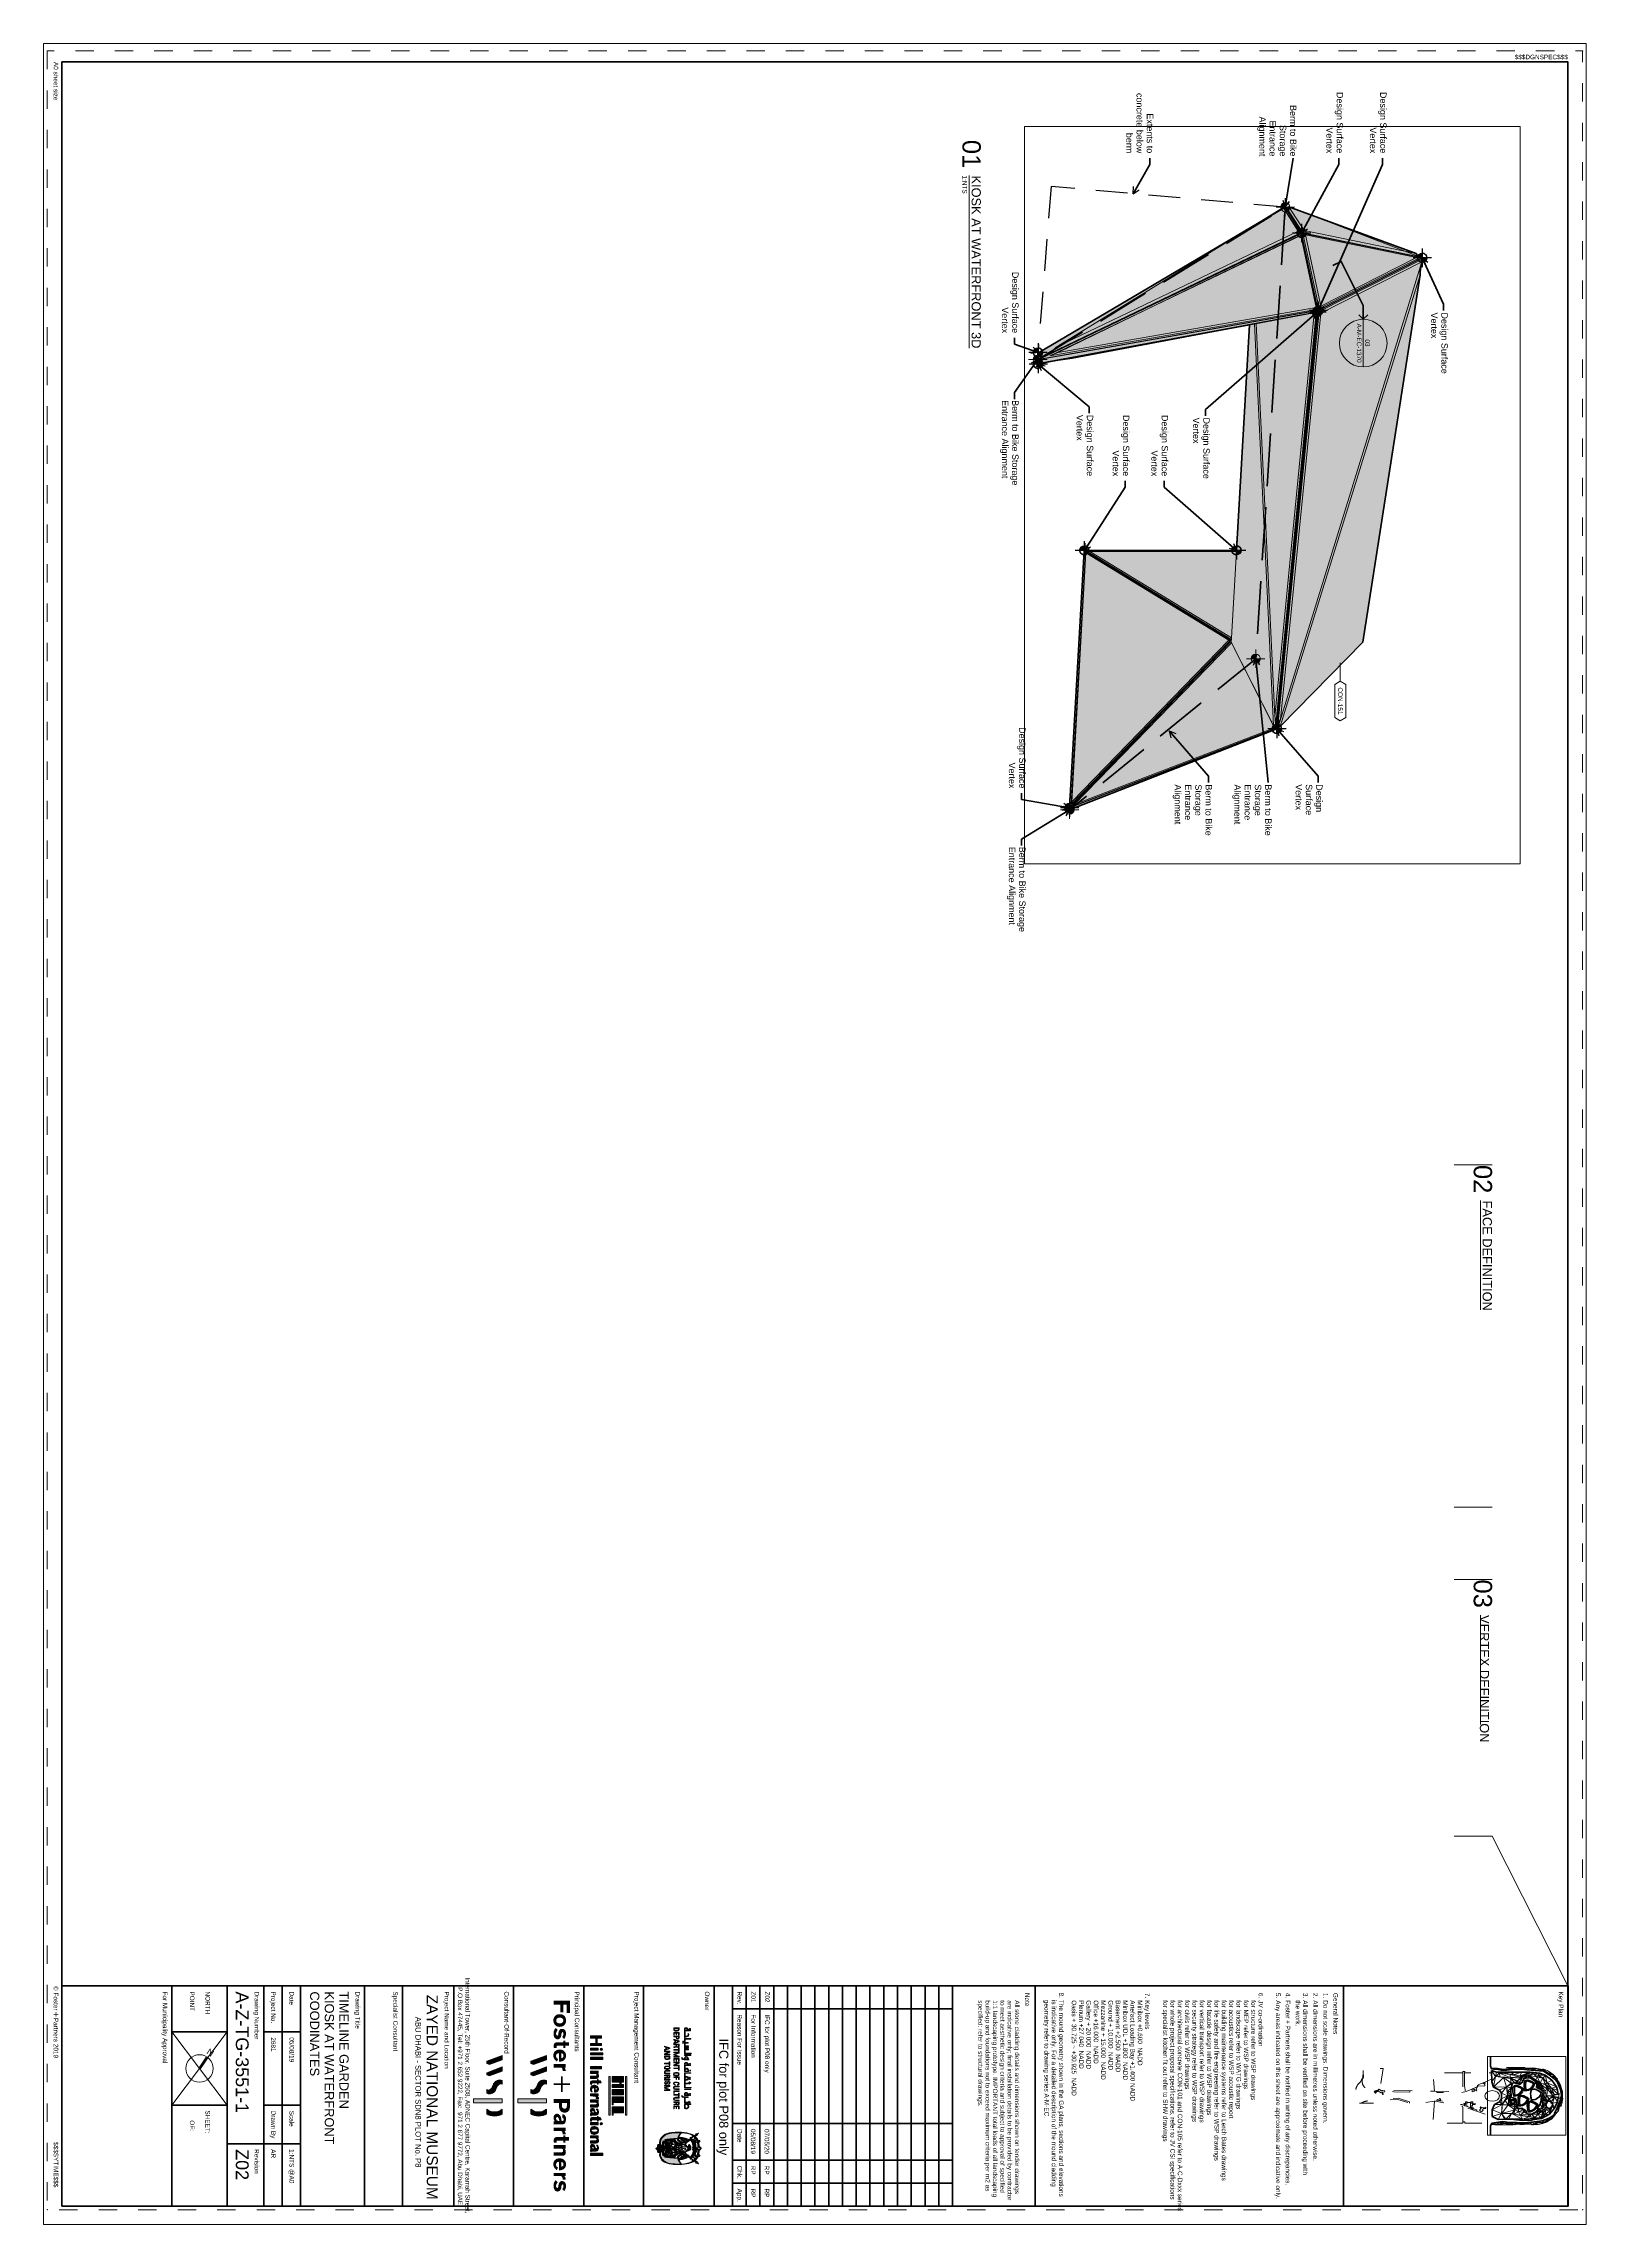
# Model space of a CAD drawing. Header units: metres. Extents: x -4810522 to 4799234, y -8682313 to 1104.
# Drawn here: x -64.48 to -56.07, y -7.99 to 3.9 of the extents above; entities that cross this region are included whole.
import ezdxf
from ezdxf.enums import TextEntityAlignment as Align

# ---------------------------------------------------------------- set-up
doc = ezdxf.new("R2010")
doc.units = ezdxf.units.M
doc.header["$MEASUREMENT"] = 0
for name, pattern in [('DGN Style 2', [0.287992, 0.172795, -0.115197]), ('DGN Style 3', [0.403189, 0.287992, -0.115197]), ('DGN Style 5', [0.201594, 0.086398, -0.115197])]:
    doc.linetypes.add(name, pattern=pattern)
doc.layers.get('0').update_dxf_attribs({"color": 4})
for name, color, linetype, lineweight in [('A-b-a0sh-S_WATG - A-Z011-G-Titl', 7, 'Continuous', 13), ('A-b-a0sh-S_WATG - A-Z900-G-NPlt', 6, 'Continuous', 13), ('A-b-a0sh-S_WATG - A-Z950-G-DgnL02', 7, 'Continuous', 13), ('A-G25 Z001-G-WallIden', 5, 'Continuous', 18), ('A-Z-p-XX-kp-V00-Landscape - A-Z900-G-NPlt', 6, 'Continuous', 13), ('A-Z000-D-Dims', 7, 'Continuous', 13), ('A-Z002-G-BrngNrth', 30, 'Continuous', 13), ('A-Z005-G-Symb', 5, 'Continuous', 18), ('A-Z010-G-Sht', 2, 'Continuous', 13), ('A-Z010-G-ShtStmp', 1, 'Continuous', 13), ('A-Z010-G-TtlB', 2, 'Continuous', 13), ('A-Z010-T-TtlB', 2, 'Continuous', 13), ('A-Z010-T-TtlB01', 7, 'Continuous', 13), ('A-Z010-T-TtlB02', 1, 'Continuous', 13), ('A-Z011-G-Titl', 7, 'Continuous', 13), ('A-Z012-T-Keyn', 3, 'Continuous', 13), ('A-Z017-G-Logo', 7, 'Continuous', 13), ('A-Z018-G-PlotArea', 6, 'Continuous', 13), ('A-Z300-T-Revs', 7, 'Continuous', 13), ('A-Z930-G-ColP01', 7, 'Continuous', 13), ('A-Z930-G-ColP20', 7, 'Continuous', 13), ('A-Z930-G-ColP28', 7, 'Continuous', 13), ('A-Z930-G-ColP55', 7, 'Continuous', 13), ('Layer 1', 4, 'Continuous', 13)]:
    doc.layers.add(name, color=color, linetype=linetype, lineweight=lineweight)
doc.layers.add('A-Z038-G-Otln', color=7, linetype='Continuous', lineweight=50, true_color=0x0080ff)
doc.layers.add('A-Z950-G-DgnL13', color=7, linetype='Continuous', lineweight=13, true_color=0xabc3db)
doc.layers.add('A-Z900-G-NonPlot', color=6, linetype='Continuous', lineweight=13, plot=False)
doc.styles.add('Foster01', font='arial.ttf')
doc.styles.add('Style-Arial', font='arial.ttf')
doc.styles.add('Style-Arial Narrow', font='ARIALN.TTF')
doc.dimstyles.new('Foster01', dxfattribs={"dimtxt": 1, "dimasz": 0.5, "dimexe": 0.5, "dimexo": 0.5, "dimgap": 0.5, "dimtad": 1, "dimdec": 0, "dimlfac": 1000, "dimzin": 15, "dimdsep": 46, "dimtxsty": 'Style-Arial', "dimblk": 'OBLIQUE', "dimcen": 0.09, "dimclrd": 3, "dimclre": 3, "dimclrt": 7, "dimadec": 1, "dimazin": 3, "dimtfac": 1, "dimtdec": 0, "dimtmove": 2, "dimatfit": 1, "dimldrblk": 'TerminatorOpen', "dimfxl": 1, "dimfrac": 2, "dimtolj": 1, "dimtzin": 15, "dimlwd": 13, "dimlwe": 13, "dimarcsym": 0})

# ---------------------------------------------------------------- blocks, each defined once
blk = doc.blocks.new('A0_1550')
at = {"layer": 'A-Z010-G-ShtStmp', "style": 'Style-Arial'}
blk.add_text('IFC for plot P08 only', height=0.005, dxfattribs=at).set_placement((-0.0695, 0.3705), align=Align.MIDDLE_CENTER)
at = {"layer": 'A-Z010-T-TtlB01', "style": 'Style-Arial'}
for s, p in [('05/08/19', (-0.102, 0.135)), ('1:NTS @A0', (-0.041, 0.135)), ('AR', (-0.041, 0.125))]:
    blk.add_text(s, height=0.0025, dxfattribs=at).set_placement(p, align=Align.MIDDLE_LEFT)
for s, p in [('A-Z-TG-3551-1', (-0.127, 0.1045)), ('Z02', (-0.041, 0.1045))]:
    blk.add_text(s, height=0.007, dxfattribs=at).set_placement(p)
at = {"layer": 'A-Z010-T-TtlB01', "char_height": 0.005, "attachment_point": 1, "line_spacing_factor": 0.6, "style": 'Style-Arial'}
for s, insert in [('TIMELINE GARDEN', (-0.127, 0.166)), ('KIOSK AT WATERFRONT', (-0.127, 0.158)), ('COODINATES', (-0.127, 0.15))]:
    blk.add_mtext(s, dxfattribs=dict(at, insert=insert))
at = {"layer": 'A-Z010-T-TtlB02', "style": 'Style-Arial'}
blk.add_text('2681', height=0.0025, dxfattribs=at).set_placement((-0.102, 0.125), align=Align.MIDDLE_LEFT)
at = {"layer": 'A-Z300-T-Revs', "style": 'Style-Arial'}
for s, p in [('Z02', (-0.127, 0.3942)), ('IFC for plot P08 only', (-0.1145, 0.3942)), ('07/05/20', (-0.052, 0.394)), ('RP', (-0.032, 0.394)), ('RP', (-0.0195, 0.394)), ('Z01', (-0.127, 0.3867)), ('For Information', (-0.1145, 0.3867)), ('05/08/19', (-0.052, 0.3865)), ('RP', (-0.032, 0.3865)), ('RP', (-0.0195, 0.3865))]:
    blk.add_text(s, height=0.0025, dxfattribs=at).set_placement(p, align=Align.MIDDLE_LEFT)
blk = doc.blocks.new('TS000')
at = {"layer": 'A-Z005-G-Symb', "linetype": 'Continuous', "lineweight": 25}
for points in [[(-0.0025, 0), (0, 0), (0, -0.0025, -0.414214)], [(0.0025, 0), (0, 0), (0, 0.0025, -0.414214)]]:
    blk.add_hatch(color=7, dxfattribs=at).paths.add_polyline_path(points)
at = {"layer": 'A-Z005-G-Symb', "color": 7, "linetype": 'Continuous', "lineweight": 25}
for p, q in [((-0.005, 0), (0.005, 0)), ((0, 0.005), (0, -0.005))]:
    blk.add_line(p, q, dxfattribs=at)
blk.add_circle((0, 0), 0.0025, dxfattribs=at)
at = {"layer": 'A-Z930-G-ColP55', "linetype": 'Continuous', "lineweight": 25, "flags": 128}
for points in [[(0, 0.0025, 0.414214), (-0.0025, 0), (0, 0), (0, 0.0025)], [(0, -0.0025, 0.414214), (0.0025, 0), (0, 0), (0, -0.0025)]]:
    blk.add_lwpolyline(points, format="xyb", close=True, dxfattribs=at)
blk = doc.blocks.new('_Oblique')
at = {"color": 0, "linetype": 'ByBlock', "lineweight": -2}
blk.add_line((0.5, 0.5), (-0.5, -0.5), dxfattribs=at)
blk = doc.blocks.new('TerminatorOpen')
at = {"color": 0, "linetype": 'ByBlock', "lineweight": -2}
for q in [(-1, 0.5), (-1, 0), (-1, -0.5)]:
    blk.add_line((0, 0), q, dxfattribs=at)
blk = doc.blocks.new('*U13')
at = {"layer": 'A-Z930-G-ColP20', "lineweight": 13}
for points in [[(0, 0.0025), (0, 0), (-0.0025, 0, -0.414214)], [(0, -0.0025), (0, 0), (0.0025, 0, -0.414214)]]:
    blk.add_hatch(color=1, dxfattribs=at).paths.add_polyline_path(points)
at = {"layer": 'A-Z930-G-ColP20', "color": 1, "lineweight": 13}
for p, q in [((0, 0.005), (0, -0.005)), ((0.005, 0), (-0.005, 0))]:
    blk.add_line(p, q, dxfattribs=at)
blk.add_arc((0, 0), 0.0025, 0, 360, dxfattribs=at)
blk = doc.blocks.new('TS103')
at = {"layer": 'A-G25 Z001-G-WallIden', "flags": 128}
blk.add_lwpolyline([(0, 0), (-0.01, 0), (0, 0)], dxfattribs=at)
blk.add_lwpolyline([(0.0017, -0.003), (0.0197, -0.003), (0.0215, 0), (0.0197, 0.003), (0.0017, 0.003), (0, 0), (0.0017, -0.003)], close=True, dxfattribs=at)
at = {"layer": 'A-G25 Z001-G-WallIden', "style": 'Foster01'}
blk.add_text('CON-151', height=0.0025, dxfattribs=at).set_placement((0.0107, 0), align=Align.MIDDLE_CENTER)
blk = doc.blocks.new('TS060')
at = {"layer": 'A-Z005-G-Symb', "lineweight": 35}
for q in [(-0.0155, 0.0025), (-0.0155, -0.0025)]:
    blk.add_line((-0.013, 0), q, dxfattribs=at)
at = {"layer": 'A-Z005-G-Symb', "linetype": 'Continuous'}
blk.add_line((-0.013, 0), (0.013, 0), dxfattribs=at)
at = {"layer": 'A-Z005-G-Symb', "lineweight": 35, "flags": 128}
blk.add_lwpolyline([(-0.013, 0), (-0.0205, 0), (-0.0445, -0.012), (-0.0423, -0.0165)], dxfattribs=at)
at = {"layer": 'A-Z005-G-Symb', "linetype": 'Continuous'}
blk.add_circle((0, 0), 0.013, dxfattribs=at)
at = {"layer": 'A-Z005-G-Symb', "linetype": 'Continuous', "style": 'Foster01'}
blk.add_text('03', height=0.0025, dxfattribs=at).set_placement((-0.0001, 0.001), align=Align.CENTER)
blk.add_text('A-M-EC-1370', height=0.0025, dxfattribs=at).set_placement((0, -0.001), align=Align.TOP_CENTER)
blk = doc.blocks.new('TS001')
at = {"layer": 'A-Z011-G-Titl'}
blk.add_line((0.0194, -0.0063), (0.1135, -0.0063), dxfattribs=at)
at = {"layer": 'A-Z011-G-Titl', "linetype": 'Continuous', "style": 'Foster01'}
blk.add_text('01', height=0.01, dxfattribs=at).set_placement((0.0155, -0.005), align=Align.MIDDLE_RIGHT)
blk.add_text('KIOSK AT WATERFRONT 3D', height=0.005, dxfattribs=at).set_placement((0.0194, -0.005))
blk.add_attdef('TS001_468915', text='', height=0.0025, dxfattribs=at).set_placement((0.0194, -0.0075), align=Align.TOP_LEFT)
blk = doc.blocks.new('TS001_1')
at = {"layer": 'A-Z011-G-Titl'}
blk.add_line((0.0194, -0.0063), (0.079, -0.0063), dxfattribs=at)
at = {"layer": 'A-Z011-G-Titl', "linetype": 'Continuous', "style": 'Foster01'}
blk.add_text('02', height=0.01, dxfattribs=at).set_placement((0.0155, -0.005), align=Align.MIDDLE_RIGHT)
blk.add_text('FACE DEFINITION', height=0.005, dxfattribs=at).set_placement((0.0194, -0.0051))
blk = doc.blocks.new('TS001_2')
at = {"layer": 'A-Z011-G-Titl'}
blk.add_line((0.0194, -0.0063), (0.079, -0.0063), dxfattribs=at)
at = {"layer": 'A-Z011-G-Titl', "linetype": 'Continuous', "style": 'Foster01'}
blk.add_text('03', height=0.01, dxfattribs=at).set_placement((0.0155, -0.005), align=Align.MIDDLE_RIGHT)
at = {"layer": 'A-Z011-G-Titl', "linetype": 'Continuous', "insert": (0.0194, -0.0067), "char_height": 0.005, "attachment_point": 7, "line_spacing_factor": 0.6, "style": 'Foster01'}
blk.add_mtext('VERTEX DEFINITION\\P', dxfattribs=at)
blk = doc.blocks.new('FP_copyright')
at = {"layer": 'A-Z017-G-Logo'}
blk.add_hatch(color=256, dxfattribs=at).paths.add_polyline_path([(0.0153, -0.0045), (0.0153, -0.0034), (0.0142, -0.0034), (0.0142, -0.0031), (0.0153, -0.0031), (0.0153, -0.002), (0.0156, -0.002), (0.0156, -0.0031), (0.0167, -0.0031), (0.0167, -0.0034), (0.0156, -0.0034), (0.0156, -0.0045)])
at = {"layer": 'A-Z017-G-Logo', "linetype": 'Continuous', "style": 'Foster01'}
blk.add_text('© Foster', height=0.0025, dxfattribs=at).set_placement((0, -0.002), align=Align.TOP_LEFT)
at = {"layer": 'A-Z017-G-Logo', "style": 'Foster01'}
blk.add_text('Partners 2019', height=0.0025, dxfattribs=at).set_placement((0.0174, -0.002), align=Align.TOP_LEFT)
blk = doc.blocks.new('TS123')
at = {"layer": 'A-Z002-G-BrngNrth'}
blk.add_hatch(color=256, dxfattribs=at).paths.add_polyline_path([(-0.0007, 0), (-0.0007, 0.0075), (-0.0007, 0.0075, -0.050001), (0.0008, 0.0075), (0.0008, 0)])
blk.add_circle((0, 0), 0.0075, dxfattribs=at)
at = {"layer": 'A-Z002-G-BrngNrth', "style": 'Foster01'}
blk.add_text('N', height=0.0035, dxfattribs=at).set_placement((0, 0.0105), align=Align.MIDDLE_CENTER)
blk = doc.blocks.new('*U21')
at = {"layer": 'A-Z017-G-Logo'}
for points in [[(-0.0134, -0.0006), (-0.0165, 0.0078), (-0.0142, 0.0078), (-0.0116, 0.0008), (-0.0122, -0.0006)], [(-0.0072, -0.0006), (-0.0104, 0.0078), (-0.0081, 0.0078), (-0.0055, 0.0008), (-0.006, -0.0006)], [(0.0071, -0.0078), (0.0071, 0.001), (0.0071, 0.0078), (0.0093, 0.0078), (0.0093, 0.0072), (0.0093, 0.0069), (0.0093, 0.0065), (0.0093, 0.001), (0.0093, 0.0004), (0.0093, 0.0001), (0.0093, -0.0078)]]:
    blk.add_hatch(color=7, dxfattribs=at).paths.add_polyline_path(points)
h = blk.add_hatch(color=7, dxfattribs=at)
edge = h.paths.add_edge_path()
edge.add_spline(control_points=[(-0.0032, 0.0066), (-0.0031, 0.007), (-0.0031, 0.0074), (-0.0029, 0.0078)], knot_values=[0, 0, 0, 0, 1, 1, 1, 1], degree=3, periodic=0)
edge.add_line((-0.0029, 0.0078), (-0.0009, 0.0078))
edge.add_spline(control_points=[(-0.0009, 0.0078), (-0.0011, 0.0075), (-0.0012, 0.007), (-0.001, 0.0064), (-0.0009, 0.006), (-0.0005, 0.0056), (-0.0001, 0.0053), (0.0004, 0.005), (0.001, 0.0048), (0.0015, 0.0046), (0.0021, 0.0043), (0.0027, 0.004), (0.0032, 0.0036), (0.0038, 0.003), (0.0043, 0.0023), (0.0043, 0.0014), (0.0043, 0.0013), (0.0044, 0.0011), (0.0044, 0.001), (0.0044, 0.0005), (0.0043, -0.0001), (0.004, -0.0006)], knot_values=[0, 0, 0, 0, 0.142857, 0.142857, 0.142857, 0.285714, 0.285714, 0.285714, 0.428571, 0.428571, 0.428571, 0.571429, 0.571429, 0.571429, 0.714286, 0.714286, 0.714286, 0.857143, 0.857143, 0.857143, 1, 1, 1, 1], degree=3, periodic=0)
edge.add_line((0.004, -0.0006), (0.002, -0.0006))
edge.add_spline(control_points=[(0.002, -0.0006), (0.0022, -0.0003), (0.0023, 0.0002), (0.0023, 0.0006), (0.0022, 0.0017), (0.0009, 0.0023), (-0.0002, 0.0027), (-0.0004, 0.0028), (-0.0005, 0.0029), (-0.0007, 0.003), (-0.0012, 0.0032), (-0.0016, 0.0034), (-0.002, 0.0038), (-0.0025, 0.0041), (-0.0028, 0.0045), (-0.003, 0.005), (-0.0032, 0.0055), (-0.0032, 0.0059), (-0.0032, 0.0064), (-0.0032, 0.0065), (-0.0032, 0.0065), (-0.0032, 0.0066)], knot_values=[0, 0, 0, 0, 0.142857, 0.142857, 0.142857, 0.285714, 0.285714, 0.285714, 0.428571, 0.428571, 0.428571, 0.571429, 0.571429, 0.571429, 0.714286, 0.714286, 0.714286, 0.857143, 0.857143, 0.857143, 1, 1, 1, 1], degree=3, periodic=0)
h = blk.add_hatch(color=7, dxfattribs=at)
edge = h.paths.add_edge_path()
edge.add_spline(control_points=[(0.0142, 0.0036), (0.0142, 0.0054), (0.0136, 0.0069), (0.0127, 0.0078)], knot_values=[0, 0, 0, 0, 1, 1, 1, 1], degree=3, periodic=0)
edge.add_line((0.0127, 0.0078), (0.0152, 0.0078))
edge.add_spline(control_points=[(0.0152, 0.0078), (0.016, 0.0069), (0.0165, 0.0052), (0.0165, 0.0036)], knot_values=[0, 0, 0, 0, 1, 1, 1, 1], degree=3, periodic=0)
edge.add_line((0.0165, 0.0036), (0.0165, 0.0036))
edge.add_spline(control_points=[(0.0165, 0.0036), (0.0165, 0.002), (0.016, 0.0003), (0.0152, -0.0006)], knot_values=[0, 0, 0, 0, 1, 1, 1, 1], degree=3, periodic=0)
edge.add_line((0.0152, -0.0006), (0.0127, -0.0006))
edge.add_spline(control_points=[(0.0127, -0.0006), (0.0136, 0.0003), (0.0142, 0.0018), (0.0142, 0.0036)], knot_values=[0, 0, 0, 0, 1, 1, 1, 1], degree=3, periodic=0)
edge.add_line((0.0142, 0.0036), (0.0142, 0.0036))
at = {"layer": 'A-Z017-G-Logo', "color": 7, "lineweight": 13, "flags": 128}
for points in [[(-0.0142, 0.0078), (-0.0165, 0.0078), (-0.0134, -0.0006), (-0.0122, -0.0006), (-0.0116, 0.0008), (-0.0142, 0.0078)], [(-0.0081, 0.0078), (-0.0104, 0.0078), (-0.0072, -0.0006), (-0.006, -0.0006), (-0.0055, 0.0008), (-0.0081, 0.0078)], [(0.0093, -0.0078), (0.0093, 0.0001), (0.0093, 0.0004), (0.0093, 0.001), (0.0093, 0.0065), (0.0093, 0.0069), (0.0093, 0.0072), (0.0093, 0.0078), (0.0071, 0.0078), (0.0071, 0.001), (0.0071, -0.0078), (0.0093, -0.0078)]]:
    blk.add_lwpolyline(points, dxfattribs=at)
at = {"layer": 'A-Z017-G-Logo', "color": 7, "lineweight": 13}
for points, knots in [([(-0.0032, 0.0066), (-0.0031, 0.007), (-0.0031, 0.0074), (-0.0029, 0.0078), (-0.0029, 0.0078), (-0.0009, 0.0078), (-0.0009, 0.0078), (-0.0011, 0.0075), (-0.0012, 0.007), (-0.001, 0.0064), (-0.0009, 0.006), (-0.0005, 0.0056), (-0.0001, 0.0053), (0.0004, 0.005), (0.001, 0.0048), (0.0015, 0.0046), (0.0021, 0.0043), (0.0027, 0.004), (0.0032, 0.0036), (0.0038, 0.003), (0.0043, 0.0023), (0.0043, 0.0014), (0.0043, 0.0013), (0.0044, 0.0011), (0.0044, 0.001), (0.0044, 0.0005), (0.0043, -0.0001), (0.004, -0.0006), (0.004, -0.0006), (0.002, -0.0006), (0.002, -0.0006), (0.0022, -0.0003), (0.0023, 0.0002), (0.0023, 0.0006), (0.0022, 0.0017), (0.0009, 0.0023), (-0.0002, 0.0027), (-0.0004, 0.0028), (-0.0005, 0.0029), (-0.0007, 0.003), (-0.0012, 0.0032), (-0.0016, 0.0034), (-0.002, 0.0038), (-0.0025, 0.0041), (-0.0028, 0.0045), (-0.003, 0.005), (-0.0032, 0.0055), (-0.0032, 0.0059), (-0.0032, 0.0064), (-0.0032, 0.0065), (-0.0032, 0.0065), (-0.0032, 0.0066)], [0, 0, 0, 0, 1, 1, 1, 2, 2, 2, 3, 3, 3, 4, 4, 4, 5, 5, 5, 6, 6, 6, 7, 7, 7, 8, 8, 8, 9, 9, 9, 10, 10, 10, 11, 11, 11, 12, 12, 12, 13, 13, 13, 14, 14, 14, 15, 15, 15, 16, 16, 16, 17, 17, 17, 17]), ([(0.0142, 0.0036), (0.0142, 0.0054), (0.0136, 0.0069), (0.0127, 0.0078), (0.0127, 0.0078), (0.0152, 0.0078), (0.0152, 0.0078), (0.016, 0.0069), (0.0165, 0.0052), (0.0165, 0.0036), (0.0165, 0.0036), (0.0165, 0.0036), (0.0165, 0.0036), (0.0165, 0.002), (0.016, 0.0003), (0.0152, -0.0006), (0.0152, -0.0006), (0.0127, -0.0006), (0.0127, -0.0006), (0.0136, 0.0003), (0.0142, 0.0018), (0.0142, 0.0036), (0.0142, 0.0036), (0.0142, 0.0036), (0.0142, 0.0036)], [0, 0, 0, 0, 1, 1, 1, 2, 2, 2, 3, 3, 3, 4, 4, 4, 5, 5, 5, 6, 6, 6, 7, 7, 7, 8, 8, 8, 8])]:
    blk.add_open_spline(points, degree=3, knots=knots, dxfattribs=at)
blk = doc.blocks.new('*U22')
at = {"layer": 'A-Z017-G-Logo'}
for points in [[(-0.0134, -0.0006), (-0.0165, 0.0078), (-0.0142, 0.0078), (-0.0116, 0.0008), (-0.0122, -0.0006)], [(-0.0072, -0.0006), (-0.0104, 0.0078), (-0.0081, 0.0078), (-0.0055, 0.0008), (-0.006, -0.0006)], [(0.0071, -0.0078), (0.0071, 0.001), (0.0071, 0.0078), (0.0093, 0.0078), (0.0093, 0.0072), (0.0093, 0.0069), (0.0093, 0.0065), (0.0093, 0.001), (0.0093, 0.0004), (0.0093, 0.0001), (0.0093, -0.0078)]]:
    blk.add_hatch(color=7, dxfattribs=at).paths.add_polyline_path(points)
h = blk.add_hatch(color=7, dxfattribs=at)
edge = h.paths.add_edge_path()
edge.add_spline(control_points=[(-0.0032, 0.0066), (-0.0031, 0.007), (-0.0031, 0.0074), (-0.0029, 0.0078)], knot_values=[0, 0, 0, 0, 1, 1, 1, 1], degree=3, periodic=0)
edge.add_line((-0.0029, 0.0078), (-0.0009, 0.0078))
edge.add_spline(control_points=[(-0.0009, 0.0078), (-0.0011, 0.0075), (-0.0012, 0.007), (-0.001, 0.0064), (-0.0009, 0.006), (-0.0005, 0.0056), (-0.0001, 0.0053), (0.0004, 0.005), (0.001, 0.0048), (0.0015, 0.0046), (0.0021, 0.0043), (0.0027, 0.004), (0.0032, 0.0036), (0.0038, 0.003), (0.0043, 0.0023), (0.0043, 0.0014), (0.0043, 0.0013), (0.0044, 0.0011), (0.0044, 0.001), (0.0044, 0.0005), (0.0043, -0.0001), (0.004, -0.0006)], knot_values=[0, 0, 0, 0, 0.142857, 0.142857, 0.142857, 0.285714, 0.285714, 0.285714, 0.428571, 0.428571, 0.428571, 0.571429, 0.571429, 0.571429, 0.714286, 0.714286, 0.714286, 0.857143, 0.857143, 0.857143, 1, 1, 1, 1], degree=3, periodic=0)
edge.add_line((0.004, -0.0006), (0.002, -0.0006))
edge.add_spline(control_points=[(0.002, -0.0006), (0.0022, -0.0003), (0.0023, 0.0002), (0.0023, 0.0006), (0.0022, 0.0017), (0.0009, 0.0023), (-0.0002, 0.0027), (-0.0004, 0.0028), (-0.0005, 0.0029), (-0.0007, 0.003), (-0.0012, 0.0032), (-0.0016, 0.0034), (-0.002, 0.0038), (-0.0025, 0.0041), (-0.0028, 0.0045), (-0.003, 0.005), (-0.0032, 0.0055), (-0.0032, 0.0059), (-0.0032, 0.0064), (-0.0032, 0.0065), (-0.0032, 0.0065), (-0.0032, 0.0066)], knot_values=[0, 0, 0, 0, 0.142857, 0.142857, 0.142857, 0.285714, 0.285714, 0.285714, 0.428571, 0.428571, 0.428571, 0.571429, 0.571429, 0.571429, 0.714286, 0.714286, 0.714286, 0.857143, 0.857143, 0.857143, 1, 1, 1, 1], degree=3, periodic=0)
h = blk.add_hatch(color=7, dxfattribs=at)
edge = h.paths.add_edge_path()
edge.add_spline(control_points=[(0.0142, 0.0036), (0.0142, 0.0054), (0.0136, 0.0069), (0.0127, 0.0078)], knot_values=[0, 0, 0, 0, 1, 1, 1, 1], degree=3, periodic=0)
edge.add_line((0.0127, 0.0078), (0.0152, 0.0078))
edge.add_spline(control_points=[(0.0152, 0.0078), (0.016, 0.0069), (0.0165, 0.0052), (0.0165, 0.0036)], knot_values=[0, 0, 0, 0, 1, 1, 1, 1], degree=3, periodic=0)
edge.add_line((0.0165, 0.0036), (0.0165, 0.0036))
edge.add_spline(control_points=[(0.0165, 0.0036), (0.0165, 0.002), (0.016, 0.0003), (0.0152, -0.0006)], knot_values=[0, 0, 0, 0, 1, 1, 1, 1], degree=3, periodic=0)
edge.add_line((0.0152, -0.0006), (0.0127, -0.0006))
edge.add_spline(control_points=[(0.0127, -0.0006), (0.0136, 0.0003), (0.0142, 0.0018), (0.0142, 0.0036)], knot_values=[0, 0, 0, 0, 1, 1, 1, 1], degree=3, periodic=0)
edge.add_line((0.0142, 0.0036), (0.0142, 0.0036))
at = {"layer": 'A-Z017-G-Logo', "color": 7, "lineweight": 13, "flags": 128}
for points in [[(-0.0142, 0.0078), (-0.0165, 0.0078), (-0.0134, -0.0006), (-0.0122, -0.0006), (-0.0116, 0.0008), (-0.0142, 0.0078)], [(-0.0081, 0.0078), (-0.0104, 0.0078), (-0.0072, -0.0006), (-0.006, -0.0006), (-0.0055, 0.0008), (-0.0081, 0.0078)], [(0.0093, -0.0078), (0.0093, 0.0001), (0.0093, 0.0004), (0.0093, 0.001), (0.0093, 0.0065), (0.0093, 0.0069), (0.0093, 0.0072), (0.0093, 0.0078), (0.0071, 0.0078), (0.0071, 0.001), (0.0071, -0.0078), (0.0093, -0.0078)]]:
    blk.add_lwpolyline(points, dxfattribs=at)
at = {"layer": 'A-Z017-G-Logo', "color": 7, "lineweight": 13}
for points, knots in [([(-0.0032, 0.0066), (-0.0031, 0.007), (-0.0031, 0.0074), (-0.0029, 0.0078), (-0.0029, 0.0078), (-0.0009, 0.0078), (-0.0009, 0.0078), (-0.0011, 0.0075), (-0.0012, 0.007), (-0.001, 0.0064), (-0.0009, 0.006), (-0.0005, 0.0056), (-0.0001, 0.0053), (0.0004, 0.005), (0.001, 0.0048), (0.0015, 0.0046), (0.0021, 0.0043), (0.0027, 0.004), (0.0032, 0.0036), (0.0038, 0.003), (0.0043, 0.0023), (0.0043, 0.0014), (0.0043, 0.0013), (0.0044, 0.0011), (0.0044, 0.001), (0.0044, 0.0005), (0.0043, -0.0001), (0.004, -0.0006), (0.004, -0.0006), (0.002, -0.0006), (0.002, -0.0006), (0.0022, -0.0003), (0.0023, 0.0002), (0.0023, 0.0006), (0.0022, 0.0017), (0.0009, 0.0023), (-0.0002, 0.0027), (-0.0004, 0.0028), (-0.0005, 0.0029), (-0.0007, 0.003), (-0.0012, 0.0032), (-0.0016, 0.0034), (-0.002, 0.0038), (-0.0025, 0.0041), (-0.0028, 0.0045), (-0.003, 0.005), (-0.0032, 0.0055), (-0.0032, 0.0059), (-0.0032, 0.0064), (-0.0032, 0.0065), (-0.0032, 0.0065), (-0.0032, 0.0066)], [0, 0, 0, 0, 1, 1, 1, 2, 2, 2, 3, 3, 3, 4, 4, 4, 5, 5, 5, 6, 6, 6, 7, 7, 7, 8, 8, 8, 9, 9, 9, 10, 10, 10, 11, 11, 11, 12, 12, 12, 13, 13, 13, 14, 14, 14, 15, 15, 15, 16, 16, 16, 17, 17, 17, 17]), ([(0.0142, 0.0036), (0.0142, 0.0054), (0.0136, 0.0069), (0.0127, 0.0078), (0.0127, 0.0078), (0.0152, 0.0078), (0.0152, 0.0078), (0.016, 0.0069), (0.0165, 0.0052), (0.0165, 0.0036), (0.0165, 0.0036), (0.0165, 0.0036), (0.0165, 0.0036), (0.0165, 0.002), (0.016, 0.0003), (0.0152, -0.0006), (0.0152, -0.0006), (0.0127, -0.0006), (0.0127, -0.0006), (0.0136, 0.0003), (0.0142, 0.0018), (0.0142, 0.0036), (0.0142, 0.0036), (0.0142, 0.0036), (0.0142, 0.0036)], [0, 0, 0, 0, 1, 1, 1, 2, 2, 2, 3, 3, 3, 4, 4, 4, 5, 5, 5, 6, 6, 6, 7, 7, 7, 8, 8, 8, 8])]:
    blk.add_open_spline(points, degree=3, knots=knots, dxfattribs=at)
blk = doc.blocks.new('SZM_F+P Logo')
at = {"layer": 'A-Z017-G-Logo'}
for points in [[(0.0081, -0.0179), (0.0081, -0.0091), (0.0147, -0.0091), (0.0147, -0.0108), (0.0102, -0.0108), (0.0102, -0.0127), (0.0144, -0.0127), (0.0144, -0.0143), (0.0102, -0.0143), (0.0102, -0.0179)], [(0.0531, -0.0179), (0.0531, -0.0139), (0.0492, -0.0139), (0.0492, -0.013), (0.0531, -0.013), (0.0531, -0.0091), (0.054, -0.0091), (0.054, -0.013), (0.0579, -0.013), (0.0579, -0.0139), (0.054, -0.0139), (0.054, -0.0179)]]:
    blk.add_hatch(color=256, dxfattribs=at).paths.add_polyline_path(points)
h = blk.add_hatch(color=256, dxfattribs=at)
edge = h.paths.add_edge_path()
edge.add_spline(control_points=[(0.0214, -0.0171), (0.0223, -0.0162), (0.0223, -0.0146)], knot_values=[0, 0, 0, 1, 1, 1], degree=2, periodic=0)
edge.add_spline(control_points=[(0.0223, -0.0146), (0.0223, -0.0138), (0.022, -0.0131)], knot_values=[0, 0, 0, 1, 1, 1], degree=2, periodic=0)
edge.add_spline(control_points=[(0.022, -0.0131), (0.0217, -0.0123), (0.0209, -0.0118)], knot_values=[0, 0, 0, 1, 1, 1], degree=2, periodic=0)
edge.add_spline(control_points=[(0.0209, -0.0118), (0.0201, -0.0112), (0.0188, -0.0112)], knot_values=[0, 0, 0, 1, 1, 1], degree=2, periodic=0)
edge.add_spline(control_points=[(0.0188, -0.0112), (0.0176, -0.0112), (0.0168, -0.0117)], knot_values=[0, 0, 0, 1, 1, 1], degree=2, periodic=0)
edge.add_spline(control_points=[(0.0168, -0.0117), (0.0161, -0.0122), (0.0157, -0.013)], knot_values=[0, 0, 0, 1, 1, 1], degree=2, periodic=0)
edge.add_spline(control_points=[(0.0157, -0.013), (0.0154, -0.0138), (0.0154, -0.0146)], knot_values=[0, 0, 0, 1, 1, 1], degree=2, periodic=0)
edge.add_spline(control_points=[(0.0154, -0.0146), (0.0154, -0.0159), (0.0159, -0.0166)], knot_values=[0, 0, 0, 1, 1, 1], degree=2, periodic=0)
edge.add_spline(control_points=[(0.0159, -0.0166), (0.0164, -0.0174), (0.0172, -0.0177)], knot_values=[0, 0, 0, 1, 1, 1], degree=2, periodic=0)
edge.add_spline(control_points=[(0.0172, -0.0177), (0.018, -0.0181), (0.0188, -0.0181)], knot_values=[0, 0, 0, 1, 1, 1], degree=2, periodic=0)
edge.add_spline(control_points=[(0.0188, -0.0181), (0.0205, -0.018), (0.0214, -0.0171)], knot_values=[0, 0, 0, 1, 1, 1], degree=2, periodic=0)
edge = h.paths.add_edge_path(flags=16)
edge.add_spline(control_points=[(0.02, -0.0132), (0.0204, -0.0137), (0.0204, -0.0147)], knot_values=[0, 0, 0, 1, 1, 1], degree=2, periodic=0)
edge.add_spline(control_points=[(0.0204, -0.0147), (0.0204, -0.0154), (0.02, -0.016)], knot_values=[0, 0, 0, 1, 1, 1], degree=2, periodic=0)
edge.add_spline(control_points=[(0.02, -0.016), (0.0196, -0.0165), (0.0189, -0.0165)], knot_values=[0, 0, 0, 1, 1, 1], degree=2, periodic=0)
edge.add_spline(control_points=[(0.0189, -0.0165), (0.018, -0.0165), (0.0177, -0.016)], knot_values=[0, 0, 0, 1, 1, 1], degree=2, periodic=0)
edge.add_spline(control_points=[(0.0177, -0.016), (0.0173, -0.0154), (0.0173, -0.0146)], knot_values=[0, 0, 0, 1, 1, 1], degree=2, periodic=0)
edge.add_spline(control_points=[(0.0173, -0.0146), (0.0173, -0.0136), (0.0178, -0.0132)], knot_values=[0, 0, 0, 1, 1, 1], degree=2, periodic=0)
edge.add_spline(control_points=[(0.0178, -0.0132), (0.0182, -0.0127), (0.0188, -0.0127)], knot_values=[0, 0, 0, 1, 1, 1], degree=2, periodic=0)
edge.add_spline(control_points=[(0.0188, -0.0127), (0.0195, -0.0127), (0.02, -0.0132)], knot_values=[0, 0, 0, 1, 1, 1], degree=2, periodic=0)
h = blk.add_hatch(color=256, dxfattribs=at)
edge = h.paths.add_edge_path()
edge.add_line((0.0278, -0.0133), (0.0289, -0.0122))
edge.add_spline(control_points=[(0.0289, -0.0122), (0.0284, -0.0117), (0.0276, -0.0115)], knot_values=[0, 0, 0, 1, 1, 1], degree=2, periodic=0)
edge.add_spline(control_points=[(0.0276, -0.0115), (0.0269, -0.0112), (0.0261, -0.0112)], knot_values=[0, 0, 0, 1, 1, 1], degree=2, periodic=0)
edge.add_spline(control_points=[(0.0261, -0.0112), (0.0247, -0.0112), (0.024, -0.0119)], knot_values=[0, 0, 0, 1, 1, 1], degree=2, periodic=0)
edge.add_spline(control_points=[(0.024, -0.0119), (0.0234, -0.0125), (0.0234, -0.0134)], knot_values=[0, 0, 0, 1, 1, 1], degree=2, periodic=0)
edge.add_spline(control_points=[(0.0234, -0.0134), (0.0233, -0.0141), (0.0239, -0.0146)], knot_values=[0, 0, 0, 1, 1, 1], degree=2, periodic=0)
edge.add_spline(control_points=[(0.0239, -0.0146), (0.0244, -0.0151), (0.0255, -0.0153)], knot_values=[0, 0, 0, 1, 1, 1], degree=2, periodic=0)
edge.add_line((0.0255, -0.0153), (0.0261, -0.0154))
edge.add_spline(control_points=[(0.0261, -0.0154), (0.0266, -0.0154), (0.0269, -0.0156)], knot_values=[0, 0, 0, 1, 1, 1], degree=2, periodic=0)
edge.add_spline(control_points=[(0.0269, -0.0156), (0.0271, -0.0157), (0.0271, -0.0159)], knot_values=[0, 0, 0, 1, 1, 1], degree=2, periodic=0)
edge.add_spline(control_points=[(0.0271, -0.0159), (0.0271, -0.0162), (0.0268, -0.0164)], knot_values=[0, 0, 0, 1, 1, 1], degree=2, periodic=0)
edge.add_spline(control_points=[(0.0268, -0.0164), (0.0265, -0.0166), (0.026, -0.0166)], knot_values=[0, 0, 0, 1, 1, 1], degree=2, periodic=0)
edge.add_spline(control_points=[(0.026, -0.0166), (0.0254, -0.0166), (0.0249, -0.0163)], knot_values=[0, 0, 0, 1, 1, 1], degree=2, periodic=0)
edge.add_spline(control_points=[(0.0249, -0.0163), (0.0245, -0.0161), (0.0241, -0.0157)], knot_values=[0, 0, 0, 1, 1, 1], degree=2, periodic=0)
edge.add_line((0.0241, -0.0157), (0.0229, -0.0168))
edge.add_spline(control_points=[(0.0229, -0.0168), (0.0233, -0.0172), (0.024, -0.0176)], knot_values=[0, 0, 0, 1, 1, 1], degree=2, periodic=0)
edge.add_spline(control_points=[(0.024, -0.0176), (0.0248, -0.018), (0.026, -0.018)], knot_values=[0, 0, 0, 1, 1, 1], degree=2, periodic=0)
edge.add_spline(control_points=[(0.026, -0.018), (0.0267, -0.018), (0.0274, -0.0178)], knot_values=[0, 0, 0, 1, 1, 1], degree=2, periodic=0)
edge.add_spline(control_points=[(0.0274, -0.0178), (0.0281, -0.0176), (0.0286, -0.0171)], knot_values=[0, 0, 0, 1, 1, 1], degree=2, periodic=0)
edge.add_spline(control_points=[(0.0286, -0.0171), (0.029, -0.0166), (0.0291, -0.0158)], knot_values=[0, 0, 0, 1, 1, 1], degree=2, periodic=0)
edge.add_spline(control_points=[(0.0291, -0.0158), (0.0291, -0.0149), (0.0284, -0.0144)], knot_values=[0, 0, 0, 1, 1, 1], degree=2, periodic=0)
edge.add_spline(control_points=[(0.0284, -0.0144), (0.0278, -0.0139), (0.0268, -0.0137)], knot_values=[0, 0, 0, 1, 1, 1], degree=2, periodic=0)
edge.add_line((0.0268, -0.0137), (0.0263, -0.0137))
edge.add_spline(control_points=[(0.0263, -0.0137), (0.0257, -0.0136), (0.0255, -0.0134)], knot_values=[0, 0, 0, 1, 1, 1], degree=2, periodic=0)
edge.add_spline(control_points=[(0.0255, -0.0134), (0.0252, -0.0133), (0.0252, -0.0131)], knot_values=[0, 0, 0, 1, 1, 1], degree=2, periodic=0)
edge.add_spline(control_points=[(0.0252, -0.0131), (0.0253, -0.0128), (0.0255, -0.0127)], knot_values=[0, 0, 0, 1, 1, 1], degree=2, periodic=0)
edge.add_spline(control_points=[(0.0255, -0.0127), (0.0258, -0.0126), (0.0261, -0.0126)], knot_values=[0, 0, 0, 1, 1, 1], degree=2, periodic=0)
edge.add_spline(control_points=[(0.0261, -0.0126), (0.0266, -0.0126), (0.027, -0.0128)], knot_values=[0, 0, 0, 1, 1, 1], degree=2, periodic=0)
edge.add_spline(control_points=[(0.027, -0.0128), (0.0275, -0.013), (0.0278, -0.0133)], knot_values=[0, 0, 0, 1, 1, 1], degree=2, periodic=0)
h = blk.add_hatch(color=256, dxfattribs=at)
edge = h.paths.add_edge_path()
edge.add_line((0.0326, -0.0127), (0.0339, -0.0127))
edge.add_line((0.0339, -0.0127), (0.0339, -0.0116))
edge.add_line((0.0339, -0.0116), (0.0326, -0.0116))
edge.add_line((0.0326, -0.0116), (0.0326, -0.0096))
edge.add_line((0.0326, -0.0096), (0.0308, -0.0096))
edge.add_line((0.0308, -0.0096), (0.0308, -0.0116))
edge.add_line((0.0308, -0.0116), (0.0298, -0.0116))
edge.add_line((0.0298, -0.0116), (0.0298, -0.0127))
edge.add_line((0.0298, -0.0127), (0.0308, -0.0127))
edge.add_line((0.0308, -0.0127), (0.0308, -0.0161))
edge.add_spline(control_points=[(0.0308, -0.0161), (0.0308, -0.0172), (0.0313, -0.0175)], knot_values=[0, 0, 0, 1, 1, 1], degree=2, periodic=0)
edge.add_spline(control_points=[(0.0313, -0.0175), (0.0318, -0.0179), (0.0326, -0.0179)], knot_values=[0, 0, 0, 1, 1, 1], degree=2, periodic=0)
edge.add_spline(control_points=[(0.0326, -0.0179), (0.0331, -0.0179), (0.0334, -0.0179)], knot_values=[0, 0, 0, 1, 1, 1], degree=2, periodic=0)
edge.add_spline(control_points=[(0.0334, -0.0179), (0.0337, -0.0178), (0.0338, -0.0178)], knot_values=[0, 0, 0, 1, 1, 1], degree=2, periodic=0)
edge.add_line((0.0338, -0.0178), (0.0338, -0.0163))
edge.add_spline(control_points=[(0.0338, -0.0163), (0.0338, -0.0163), (0.0335, -0.0163)], knot_values=[0, 0, 0, 1, 1, 1], degree=2, periodic=0)
edge.add_spline(control_points=[(0.0335, -0.0163), (0.0333, -0.0163), (0.0331, -0.0163)], knot_values=[0, 0, 0, 1, 1, 1], degree=2, periodic=0)
edge.add_spline(control_points=[(0.0331, -0.0163), (0.0329, -0.0163), (0.0328, -0.0162)], knot_values=[0, 0, 0, 1, 1, 1], degree=2, periodic=0)
edge.add_spline(control_points=[(0.0328, -0.0162), (0.0326, -0.0161), (0.0326, -0.0158)], knot_values=[0, 0, 0, 1, 1, 1], degree=2, periodic=0)
edge.add_line((0.0326, -0.0158), (0.0326, -0.0127))
h = blk.add_hatch(color=256, dxfattribs=at)
edge = h.paths.add_edge_path()
edge.add_line((0.0367, -0.015), (0.0413, -0.015))
edge.add_line((0.0413, -0.015), (0.0413, -0.0149))
edge.add_spline(control_points=[(0.0413, -0.0149), (0.0413, -0.014), (0.041, -0.0132)], knot_values=[0, 0, 0, 1, 1, 1], degree=2, periodic=0)
edge.add_spline(control_points=[(0.041, -0.0132), (0.0407, -0.0123), (0.0399, -0.0118)], knot_values=[0, 0, 0, 1, 1, 1], degree=2, periodic=0)
edge.add_spline(control_points=[(0.0399, -0.0118), (0.0392, -0.0112), (0.038, -0.0112)], knot_values=[0, 0, 0, 1, 1, 1], degree=2, periodic=0)
edge.add_spline(control_points=[(0.038, -0.0112), (0.0368, -0.0112), (0.0361, -0.0118)], knot_values=[0, 0, 0, 1, 1, 1], degree=2, periodic=0)
edge.add_spline(control_points=[(0.0361, -0.0118), (0.0353, -0.0123), (0.035, -0.0131)], knot_values=[0, 0, 0, 1, 1, 1], degree=2, periodic=0)
edge.add_spline(control_points=[(0.035, -0.0131), (0.0347, -0.0139), (0.0347, -0.0148)], knot_values=[0, 0, 0, 1, 1, 1], degree=2, periodic=0)
edge.add_spline(control_points=[(0.0347, -0.0148), (0.0348, -0.0163), (0.0356, -0.0172)], knot_values=[0, 0, 0, 1, 1, 1], degree=2, periodic=0)
edge.add_spline(control_points=[(0.0356, -0.0172), (0.0365, -0.0181), (0.038, -0.0181)], knot_values=[0, 0, 0, 1, 1, 1], degree=2, periodic=0)
edge.add_spline(control_points=[(0.038, -0.0181), (0.039, -0.0181), (0.0398, -0.0176)], knot_values=[0, 0, 0, 1, 1, 1], degree=2, periodic=0)
edge.add_spline(control_points=[(0.0398, -0.0176), (0.0406, -0.0171), (0.0412, -0.0162)], knot_values=[0, 0, 0, 1, 1, 1], degree=2, periodic=0)
edge.add_line((0.0412, -0.0162), (0.0398, -0.0155))
edge.add_spline(control_points=[(0.0398, -0.0155), (0.0396, -0.0159), (0.0392, -0.0163)], knot_values=[0, 0, 0, 1, 1, 1], degree=2, periodic=0)
edge.add_spline(control_points=[(0.0392, -0.0163), (0.0388, -0.0166), (0.0381, -0.0166)], knot_values=[0, 0, 0, 1, 1, 1], degree=2, periodic=0)
edge.add_spline(control_points=[(0.0381, -0.0166), (0.0375, -0.0166), (0.0371, -0.0162)], knot_values=[0, 0, 0, 1, 1, 1], degree=2, periodic=0)
edge.add_spline(control_points=[(0.0371, -0.0162), (0.0367, -0.0158), (0.0367, -0.0151)], knot_values=[0, 0, 0, 1, 1, 1], degree=2, periodic=0)
edge.add_line((0.0367, -0.0151), (0.0367, -0.015))
edge = h.paths.add_edge_path(flags=16)
edge.add_line((0.0393, -0.0138), (0.0367, -0.0138))
edge.add_spline(control_points=[(0.0367, -0.0138), (0.0367, -0.0134), (0.037, -0.013)], knot_values=[0, 0, 0, 1, 1, 1], degree=2, periodic=0)
edge.add_spline(control_points=[(0.037, -0.013), (0.0374, -0.0126), (0.038, -0.0126)], knot_values=[0, 0, 0, 1, 1, 1], degree=2, periodic=0)
edge.add_spline(control_points=[(0.038, -0.0126), (0.0386, -0.0126), (0.039, -0.0129)], knot_values=[0, 0, 0, 1, 1, 1], degree=2, periodic=0)
edge.add_spline(control_points=[(0.039, -0.0129), (0.0393, -0.0133), (0.0393, -0.0138)], knot_values=[0, 0, 0, 1, 1, 1], degree=2, periodic=0)
h = blk.add_hatch(color=256, dxfattribs=at)
edge = h.paths.add_edge_path()
edge.add_line((0.0445, -0.0114), (0.0426, -0.0114))
edge.add_line((0.0426, -0.0114), (0.0426, -0.0179))
edge.add_line((0.0426, -0.0179), (0.0445, -0.0179))
edge.add_line((0.0445, -0.0179), (0.0445, -0.0142))
edge.add_spline(control_points=[(0.0445, -0.0142), (0.0445, -0.0137), (0.0447, -0.0135)], knot_values=[0, 0, 0, 1, 1, 1], degree=2, periodic=0)
edge.add_spline(control_points=[(0.0447, -0.0135), (0.045, -0.0132), (0.0457, -0.0131)], knot_values=[0, 0, 0, 1, 1, 1], degree=2, periodic=0)
edge.add_line((0.0457, -0.0131), (0.0463, -0.013))
edge.add_line((0.0463, -0.013), (0.0463, -0.0113))
edge.add_spline(control_points=[(0.0463, -0.0113), (0.0461, -0.0113), (0.0459, -0.0114)], knot_values=[0, 0, 0, 1, 1, 1], degree=2, periodic=0)
edge.add_spline(control_points=[(0.0459, -0.0114), (0.0456, -0.0115), (0.0452, -0.0116)], knot_values=[0, 0, 0, 1, 1, 1], degree=2, periodic=0)
edge.add_spline(control_points=[(0.0452, -0.0116), (0.0449, -0.0117), (0.0447, -0.0119)], knot_values=[0, 0, 0, 1, 1, 1], degree=2, periodic=0)
edge.add_spline(control_points=[(0.0447, -0.0119), (0.0446, -0.012), (0.0445, -0.0121)], knot_values=[0, 0, 0, 1, 1, 1], degree=2, periodic=0)
edge.add_line((0.0445, -0.0121), (0.0445, -0.0114))
h = blk.add_hatch(color=256, dxfattribs=at)
edge = h.paths.add_edge_path()
edge.add_line((0.0659, -0.0091), (0.0616, -0.0091))
edge.add_line((0.0616, -0.0091), (0.0616, -0.0179))
edge.add_line((0.0616, -0.0179), (0.0638, -0.0179))
edge.add_line((0.0638, -0.0179), (0.0638, -0.015))
edge.add_line((0.0638, -0.015), (0.0656, -0.015))
edge.add_spline(control_points=[(0.0656, -0.015), (0.0664, -0.015), (0.0672, -0.0147)], knot_values=[0, 0, 0, 1, 1, 1], degree=2, periodic=0)
edge.add_spline(control_points=[(0.0672, -0.0147), (0.068, -0.0145), (0.0685, -0.0138)], knot_values=[0, 0, 0, 1, 1, 1], degree=2, periodic=0)
edge.add_spline(control_points=[(0.0685, -0.0138), (0.069, -0.0132), (0.0691, -0.0121)], knot_values=[0, 0, 0, 1, 1, 1], degree=2, periodic=0)
edge.add_spline(control_points=[(0.0691, -0.0121), (0.0691, -0.0106), (0.0683, -0.0099)], knot_values=[0, 0, 0, 1, 1, 1], degree=2, periodic=0)
edge.add_spline(control_points=[(0.0683, -0.0099), (0.0675, -0.0091), (0.0659, -0.0091)], knot_values=[0, 0, 0, 1, 1, 1], degree=2, periodic=0)
edge = h.paths.add_edge_path(flags=16)
edge.add_line((0.0638, -0.0134), (0.0638, -0.0107))
edge.add_line((0.0638, -0.0107), (0.0652, -0.0107))
edge.add_spline(control_points=[(0.0652, -0.0107), (0.0655, -0.0107), (0.0659, -0.0108)], knot_values=[0, 0, 0, 1, 1, 1], degree=2, periodic=0)
edge.add_spline(control_points=[(0.0659, -0.0108), (0.0663, -0.0109), (0.0666, -0.0111)], knot_values=[0, 0, 0, 1, 1, 1], degree=2, periodic=0)
edge.add_spline(control_points=[(0.0666, -0.0111), (0.0669, -0.0114), (0.0669, -0.012)], knot_values=[0, 0, 0, 1, 1, 1], degree=2, periodic=0)
edge.add_spline(control_points=[(0.0669, -0.012), (0.0669, -0.0128), (0.0664, -0.0131)], knot_values=[0, 0, 0, 1, 1, 1], degree=2, periodic=0)
edge.add_spline(control_points=[(0.0664, -0.0131), (0.066, -0.0134), (0.0652, -0.0134)], knot_values=[0, 0, 0, 1, 1, 1], degree=2, periodic=0)
edge.add_line((0.0652, -0.0134), (0.0638, -0.0134))
h = blk.add_hatch(color=256, dxfattribs=at)
edge = h.paths.add_edge_path()
edge.add_line((0.0738, -0.0179), (0.0756, -0.0179))
edge.add_spline(control_points=[(0.0756, -0.0179), (0.0755, -0.0177), (0.0755, -0.0175)], knot_values=[0, 0, 0, 1, 1, 1], degree=2, periodic=0)
edge.add_spline(control_points=[(0.0755, -0.0175), (0.0754, -0.0173), (0.0754, -0.0169)], knot_values=[0, 0, 0, 1, 1, 1], degree=2, periodic=0)
edge.add_line((0.0754, -0.0169), (0.0754, -0.0131))
edge.add_spline(control_points=[(0.0754, -0.0131), (0.0754, -0.0123), (0.075, -0.0119)], knot_values=[0, 0, 0, 1, 1, 1], degree=2, periodic=0)
edge.add_spline(control_points=[(0.075, -0.0119), (0.0745, -0.0115), (0.0739, -0.0114)], knot_values=[0, 0, 0, 1, 1, 1], degree=2, periodic=0)
edge.add_spline(control_points=[(0.0739, -0.0114), (0.0732, -0.0112), (0.0727, -0.0112)], knot_values=[0, 0, 0, 1, 1, 1], degree=2, periodic=0)
edge.add_spline(control_points=[(0.0727, -0.0112), (0.0719, -0.0112), (0.0713, -0.0114)], knot_values=[0, 0, 0, 1, 1, 1], degree=2, periodic=0)
edge.add_spline(control_points=[(0.0713, -0.0114), (0.0707, -0.0117), (0.0703, -0.0121)], knot_values=[0, 0, 0, 1, 1, 1], degree=2, periodic=0)
edge.add_spline(control_points=[(0.0703, -0.0121), (0.07, -0.0125), (0.0699, -0.0132)], knot_values=[0, 0, 0, 1, 1, 1], degree=2, periodic=0)
edge.add_line((0.0699, -0.0132), (0.0718, -0.0132))
edge.add_spline(control_points=[(0.0718, -0.0132), (0.0719, -0.013), (0.0721, -0.0128)], knot_values=[0, 0, 0, 1, 1, 1], degree=2, periodic=0)
edge.add_spline(control_points=[(0.0721, -0.0128), (0.0723, -0.0125), (0.0728, -0.0125)], knot_values=[0, 0, 0, 1, 1, 1], degree=2, periodic=0)
edge.add_spline(control_points=[(0.0728, -0.0125), (0.0733, -0.0125), (0.0735, -0.0128)], knot_values=[0, 0, 0, 1, 1, 1], degree=2, periodic=0)
edge.add_spline(control_points=[(0.0735, -0.0128), (0.0736, -0.0131), (0.0736, -0.0133)], knot_values=[0, 0, 0, 1, 1, 1], degree=2, periodic=0)
edge.add_line((0.0736, -0.0133), (0.0736, -0.0136))
edge.add_spline(control_points=[(0.0736, -0.0136), (0.0725, -0.0138), (0.0719, -0.0139)], knot_values=[0, 0, 0, 1, 1, 1], degree=2, periodic=0)
edge.add_spline(control_points=[(0.0719, -0.0139), (0.0713, -0.0141), (0.071, -0.0142)], knot_values=[0, 0, 0, 1, 1, 1], degree=2, periodic=0)
edge.add_spline(control_points=[(0.071, -0.0142), (0.0704, -0.0145), (0.0701, -0.015)], knot_values=[0, 0, 0, 1, 1, 1], degree=2, periodic=0)
edge.add_spline(control_points=[(0.0701, -0.015), (0.0697, -0.0155), (0.0697, -0.0161)], knot_values=[0, 0, 0, 1, 1, 1], degree=2, periodic=0)
edge.add_spline(control_points=[(0.0697, -0.0161), (0.0697, -0.0165), (0.0699, -0.017)], knot_values=[0, 0, 0, 1, 1, 1], degree=2, periodic=0)
edge.add_spline(control_points=[(0.0699, -0.017), (0.0701, -0.0174), (0.0706, -0.0177)], knot_values=[0, 0, 0, 1, 1, 1], degree=2, periodic=0)
edge.add_spline(control_points=[(0.0706, -0.0177), (0.0711, -0.018), (0.0718, -0.018)], knot_values=[0, 0, 0, 1, 1, 1], degree=2, periodic=0)
edge.add_spline(control_points=[(0.0718, -0.018), (0.0725, -0.018), (0.073, -0.0178)], knot_values=[0, 0, 0, 1, 1, 1], degree=2, periodic=0)
edge.add_spline(control_points=[(0.073, -0.0178), (0.0734, -0.0175), (0.0738, -0.0173)], knot_values=[0, 0, 0, 1, 1, 1], degree=2, periodic=0)
edge.add_line((0.0738, -0.0173), (0.0738, -0.0179))
edge = h.paths.add_edge_path(flags=16)
edge.add_line((0.0723, -0.0152), (0.0736, -0.0148))
edge.add_line((0.0736, -0.0148), (0.0736, -0.0151))
edge.add_spline(control_points=[(0.0736, -0.0151), (0.0736, -0.0158), (0.0732, -0.0162)], knot_values=[0, 0, 0, 1, 1, 1], degree=2, periodic=0)
edge.add_spline(control_points=[(0.0732, -0.0162), (0.0728, -0.0166), (0.0723, -0.0166)], knot_values=[0, 0, 0, 1, 1, 1], degree=2, periodic=0)
edge.add_spline(control_points=[(0.0723, -0.0166), (0.0719, -0.0166), (0.0717, -0.0164)], knot_values=[0, 0, 0, 1, 1, 1], degree=2, periodic=0)
edge.add_spline(control_points=[(0.0717, -0.0164), (0.0715, -0.0162), (0.0715, -0.016)], knot_values=[0, 0, 0, 1, 1, 1], degree=2, periodic=0)
edge.add_spline(control_points=[(0.0715, -0.016), (0.0715, -0.0158), (0.0717, -0.0156)], knot_values=[0, 0, 0, 1, 1, 1], degree=2, periodic=0)
edge.add_spline(control_points=[(0.0717, -0.0156), (0.0719, -0.0153), (0.0723, -0.0152)], knot_values=[0, 0, 0, 1, 1, 1], degree=2, periodic=0)
h = blk.add_hatch(color=256, dxfattribs=at)
edge = h.paths.add_edge_path()
edge.add_line((0.079, -0.0114), (0.0772, -0.0114))
edge.add_line((0.0772, -0.0114), (0.0772, -0.0179))
edge.add_line((0.0772, -0.0179), (0.0791, -0.0179))
edge.add_line((0.0791, -0.0179), (0.0791, -0.0142))
edge.add_spline(control_points=[(0.0791, -0.0142), (0.0791, -0.0137), (0.0793, -0.0135)], knot_values=[0, 0, 0, 1, 1, 1], degree=2, periodic=0)
edge.add_spline(control_points=[(0.0793, -0.0135), (0.0795, -0.0132), (0.0803, -0.0131)], knot_values=[0, 0, 0, 1, 1, 1], degree=2, periodic=0)
edge.add_line((0.0803, -0.0131), (0.0809, -0.013))
edge.add_line((0.0809, -0.013), (0.0809, -0.0113))
edge.add_spline(control_points=[(0.0809, -0.0113), (0.0807, -0.0113), (0.0804, -0.0114)], knot_values=[0, 0, 0, 1, 1, 1], degree=2, periodic=0)
edge.add_spline(control_points=[(0.0804, -0.0114), (0.0802, -0.0115), (0.0798, -0.0116)], knot_values=[0, 0, 0, 1, 1, 1], degree=2, periodic=0)
edge.add_spline(control_points=[(0.0798, -0.0116), (0.0795, -0.0117), (0.0793, -0.0119)], knot_values=[0, 0, 0, 1, 1, 1], degree=2, periodic=0)
edge.add_spline(control_points=[(0.0793, -0.0119), (0.0791, -0.012), (0.079, -0.0121)], knot_values=[0, 0, 0, 1, 1, 1], degree=2, periodic=0)
edge.add_line((0.079, -0.0121), (0.079, -0.0114))
h = blk.add_hatch(color=256, dxfattribs=at)
edge = h.paths.add_edge_path()
edge.add_line((0.0843, -0.0127), (0.0855, -0.0127))
edge.add_line((0.0855, -0.0127), (0.0855, -0.0116))
edge.add_line((0.0855, -0.0116), (0.0843, -0.0116))
edge.add_line((0.0843, -0.0116), (0.0843, -0.0096))
edge.add_line((0.0843, -0.0096), (0.0824, -0.0096))
edge.add_line((0.0824, -0.0096), (0.0824, -0.0116))
edge.add_line((0.0824, -0.0116), (0.0815, -0.0116))
edge.add_line((0.0815, -0.0116), (0.0815, -0.0127))
edge.add_line((0.0815, -0.0127), (0.0824, -0.0127))
edge.add_line((0.0824, -0.0127), (0.0824, -0.0161))
edge.add_spline(control_points=[(0.0824, -0.0161), (0.0824, -0.0172), (0.0829, -0.0175)], knot_values=[0, 0, 0, 1, 1, 1], degree=2, periodic=0)
edge.add_spline(control_points=[(0.0829, -0.0175), (0.0834, -0.0179), (0.0842, -0.0179)], knot_values=[0, 0, 0, 1, 1, 1], degree=2, periodic=0)
edge.add_spline(control_points=[(0.0842, -0.0179), (0.0847, -0.0179), (0.085, -0.0179)], knot_values=[0, 0, 0, 1, 1, 1], degree=2, periodic=0)
edge.add_spline(control_points=[(0.085, -0.0179), (0.0853, -0.0178), (0.0854, -0.0178)], knot_values=[0, 0, 0, 1, 1, 1], degree=2, periodic=0)
edge.add_line((0.0854, -0.0178), (0.0854, -0.0163))
edge.add_spline(control_points=[(0.0854, -0.0163), (0.0854, -0.0163), (0.0851, -0.0163)], knot_values=[0, 0, 0, 1, 1, 1], degree=2, periodic=0)
edge.add_spline(control_points=[(0.0851, -0.0163), (0.0849, -0.0163), (0.0848, -0.0163)], knot_values=[0, 0, 0, 1, 1, 1], degree=2, periodic=0)
edge.add_spline(control_points=[(0.0848, -0.0163), (0.0845, -0.0163), (0.0844, -0.0162)], knot_values=[0, 0, 0, 1, 1, 1], degree=2, periodic=0)
edge.add_spline(control_points=[(0.0844, -0.0162), (0.0843, -0.0161), (0.0843, -0.0158)], knot_values=[0, 0, 0, 1, 1, 1], degree=2, periodic=0)
edge.add_line((0.0843, -0.0158), (0.0843, -0.0127))
h = blk.add_hatch(color=256, dxfattribs=at)
edge = h.paths.add_edge_path()
edge.add_line((0.0907, -0.0179), (0.0926, -0.0179))
edge.add_line((0.0926, -0.0179), (0.0926, -0.0132))
edge.add_spline(control_points=[(0.0926, -0.0132), (0.0926, -0.0122), (0.0921, -0.0118)], knot_values=[0, 0, 0, 1, 1, 1], degree=2, periodic=0)
edge.add_spline(control_points=[(0.0921, -0.0118), (0.0916, -0.0113), (0.0906, -0.0113)], knot_values=[0, 0, 0, 1, 1, 1], degree=2, periodic=0)
edge.add_spline(control_points=[(0.0906, -0.0113), (0.0899, -0.0113), (0.0894, -0.0115)], knot_values=[0, 0, 0, 1, 1, 1], degree=2, periodic=0)
edge.add_spline(control_points=[(0.0894, -0.0115), (0.089, -0.0117), (0.0888, -0.012)], knot_values=[0, 0, 0, 1, 1, 1], degree=2, periodic=0)
edge.add_line((0.0888, -0.012), (0.0888, -0.0114))
edge.add_line((0.0888, -0.0114), (0.0868, -0.0114))
edge.add_line((0.0868, -0.0114), (0.0868, -0.0179))
edge.add_line((0.0868, -0.0179), (0.0887, -0.0179))
edge.add_line((0.0887, -0.0179), (0.0887, -0.0143))
edge.add_spline(control_points=[(0.0887, -0.0143), (0.0887, -0.0136), (0.0889, -0.0132)], knot_values=[0, 0, 0, 1, 1, 1], degree=2, periodic=0)
edge.add_spline(control_points=[(0.0889, -0.0132), (0.0891, -0.0128), (0.0897, -0.0128)], knot_values=[0, 0, 0, 1, 1, 1], degree=2, periodic=0)
edge.add_spline(control_points=[(0.0897, -0.0128), (0.0903, -0.0128), (0.0905, -0.0131)], knot_values=[0, 0, 0, 1, 1, 1], degree=2, periodic=0)
edge.add_spline(control_points=[(0.0905, -0.0131), (0.0907, -0.0134), (0.0907, -0.0139)], knot_values=[0, 0, 0, 1, 1, 1], degree=2, periodic=0)
edge.add_line((0.0907, -0.0139), (0.0907, -0.0179))
h = blk.add_hatch(color=256, dxfattribs=at)
edge = h.paths.add_edge_path()
edge.add_line((0.0959, -0.015), (0.1005, -0.015))
edge.add_line((0.1005, -0.015), (0.1005, -0.0149))
edge.add_spline(control_points=[(0.1005, -0.0149), (0.1005, -0.014), (0.1002, -0.0132)], knot_values=[0, 0, 0, 1, 1, 1], degree=2, periodic=0)
edge.add_spline(control_points=[(0.1002, -0.0132), (0.0999, -0.0123), (0.0992, -0.0118)], knot_values=[0, 0, 0, 1, 1, 1], degree=2, periodic=0)
edge.add_spline(control_points=[(0.0992, -0.0118), (0.0985, -0.0112), (0.0973, -0.0112)], knot_values=[0, 0, 0, 1, 1, 1], degree=2, periodic=0)
edge.add_spline(control_points=[(0.0973, -0.0112), (0.096, -0.0112), (0.0953, -0.0118)], knot_values=[0, 0, 0, 1, 1, 1], degree=2, periodic=0)
edge.add_spline(control_points=[(0.0953, -0.0118), (0.0946, -0.0123), (0.0943, -0.0131)], knot_values=[0, 0, 0, 1, 1, 1], degree=2, periodic=0)
edge.add_spline(control_points=[(0.0943, -0.0131), (0.094, -0.0139), (0.094, -0.0148)], knot_values=[0, 0, 0, 1, 1, 1], degree=2, periodic=0)
edge.add_spline(control_points=[(0.094, -0.0148), (0.094, -0.0163), (0.0949, -0.0172)], knot_values=[0, 0, 0, 1, 1, 1], degree=2, periodic=0)
edge.add_spline(control_points=[(0.0949, -0.0172), (0.0957, -0.0181), (0.0972, -0.0181)], knot_values=[0, 0, 0, 1, 1, 1], degree=2, periodic=0)
edge.add_spline(control_points=[(0.0972, -0.0181), (0.0982, -0.0181), (0.0991, -0.0176)], knot_values=[0, 0, 0, 1, 1, 1], degree=2, periodic=0)
edge.add_spline(control_points=[(0.0991, -0.0176), (0.0999, -0.0171), (0.1004, -0.0162)], knot_values=[0, 0, 0, 1, 1, 1], degree=2, periodic=0)
edge.add_line((0.1004, -0.0162), (0.099, -0.0155))
edge.add_spline(control_points=[(0.099, -0.0155), (0.0989, -0.0159), (0.0984, -0.0163)], knot_values=[0, 0, 0, 1, 1, 1], degree=2, periodic=0)
edge.add_spline(control_points=[(0.0984, -0.0163), (0.098, -0.0166), (0.0974, -0.0166)], knot_values=[0, 0, 0, 1, 1, 1], degree=2, periodic=0)
edge.add_spline(control_points=[(0.0974, -0.0166), (0.0967, -0.0166), (0.0963, -0.0162)], knot_values=[0, 0, 0, 1, 1, 1], degree=2, periodic=0)
edge.add_spline(control_points=[(0.0963, -0.0162), (0.0959, -0.0158), (0.0959, -0.0151)], knot_values=[0, 0, 0, 1, 1, 1], degree=2, periodic=0)
edge.add_line((0.0959, -0.0151), (0.0959, -0.015))
edge = h.paths.add_edge_path(flags=16)
edge.add_line((0.0985, -0.0138), (0.0959, -0.0138))
edge.add_spline(control_points=[(0.0959, -0.0138), (0.096, -0.0134), (0.0963, -0.013)], knot_values=[0, 0, 0, 1, 1, 1], degree=2, periodic=0)
edge.add_spline(control_points=[(0.0963, -0.013), (0.0966, -0.0126), (0.0973, -0.0126)], knot_values=[0, 0, 0, 1, 1, 1], degree=2, periodic=0)
edge.add_spline(control_points=[(0.0973, -0.0126), (0.0978, -0.0126), (0.0982, -0.0129)], knot_values=[0, 0, 0, 1, 1, 1], degree=2, periodic=0)
edge.add_spline(control_points=[(0.0982, -0.0129), (0.0985, -0.0133), (0.0985, -0.0138)], knot_values=[0, 0, 0, 1, 1, 1], degree=2, periodic=0)
h = blk.add_hatch(color=256, dxfattribs=at)
edge = h.paths.add_edge_path()
edge.add_line((0.1037, -0.0114), (0.1019, -0.0114))
edge.add_line((0.1019, -0.0114), (0.1019, -0.0179))
edge.add_line((0.1019, -0.0179), (0.1037, -0.0179))
edge.add_line((0.1037, -0.0179), (0.1037, -0.0142))
edge.add_spline(control_points=[(0.1037, -0.0142), (0.1037, -0.0137), (0.104, -0.0135)], knot_values=[0, 0, 0, 1, 1, 1], degree=2, periodic=0)
edge.add_spline(control_points=[(0.104, -0.0135), (0.1042, -0.0132), (0.1049, -0.0131)], knot_values=[0, 0, 0, 1, 1, 1], degree=2, periodic=0)
edge.add_line((0.1049, -0.0131), (0.1056, -0.013))
edge.add_line((0.1056, -0.013), (0.1056, -0.0113))
edge.add_spline(control_points=[(0.1056, -0.0113), (0.1054, -0.0113), (0.1051, -0.0114)], knot_values=[0, 0, 0, 1, 1, 1], degree=2, periodic=0)
edge.add_spline(control_points=[(0.1051, -0.0114), (0.1048, -0.0115), (0.1044, -0.0116)], knot_values=[0, 0, 0, 1, 1, 1], degree=2, periodic=0)
edge.add_spline(control_points=[(0.1044, -0.0116), (0.1041, -0.0117), (0.104, -0.0119)], knot_values=[0, 0, 0, 1, 1, 1], degree=2, periodic=0)
edge.add_spline(control_points=[(0.104, -0.0119), (0.1038, -0.012), (0.1037, -0.0121)], knot_values=[0, 0, 0, 1, 1, 1], degree=2, periodic=0)
edge.add_line((0.1037, -0.0121), (0.1037, -0.0114))
h = blk.add_hatch(color=256, dxfattribs=at)
edge = h.paths.add_edge_path()
edge.add_line((0.1108, -0.0133), (0.1119, -0.0122))
edge.add_spline(control_points=[(0.1119, -0.0122), (0.1114, -0.0117), (0.1106, -0.0115)], knot_values=[0, 0, 0, 1, 1, 1], degree=2, periodic=0)
edge.add_spline(control_points=[(0.1106, -0.0115), (0.1099, -0.0112), (0.1091, -0.0112)], knot_values=[0, 0, 0, 1, 1, 1], degree=2, periodic=0)
edge.add_spline(control_points=[(0.1091, -0.0112), (0.1077, -0.0112), (0.107, -0.0119)], knot_values=[0, 0, 0, 1, 1, 1], degree=2, periodic=0)
edge.add_spline(control_points=[(0.107, -0.0119), (0.1064, -0.0125), (0.1064, -0.0134)], knot_values=[0, 0, 0, 1, 1, 1], degree=2, periodic=0)
edge.add_spline(control_points=[(0.1064, -0.0134), (0.1063, -0.0141), (0.1069, -0.0146)], knot_values=[0, 0, 0, 1, 1, 1], degree=2, periodic=0)
edge.add_spline(control_points=[(0.1069, -0.0146), (0.1074, -0.0151), (0.1085, -0.0153)], knot_values=[0, 0, 0, 1, 1, 1], degree=2, periodic=0)
edge.add_line((0.1085, -0.0153), (0.1091, -0.0154))
edge.add_spline(control_points=[(0.1091, -0.0154), (0.1096, -0.0154), (0.1099, -0.0156)], knot_values=[0, 0, 0, 1, 1, 1], degree=2, periodic=0)
edge.add_spline(control_points=[(0.1099, -0.0156), (0.1101, -0.0157), (0.1101, -0.0159)], knot_values=[0, 0, 0, 1, 1, 1], degree=2, periodic=0)
edge.add_spline(control_points=[(0.1101, -0.0159), (0.1101, -0.0162), (0.1098, -0.0164)], knot_values=[0, 0, 0, 1, 1, 1], degree=2, periodic=0)
edge.add_spline(control_points=[(0.1098, -0.0164), (0.1095, -0.0166), (0.109, -0.0166)], knot_values=[0, 0, 0, 1, 1, 1], degree=2, periodic=0)
edge.add_spline(control_points=[(0.109, -0.0166), (0.1084, -0.0166), (0.1079, -0.0163)], knot_values=[0, 0, 0, 1, 1, 1], degree=2, periodic=0)
edge.add_spline(control_points=[(0.1079, -0.0163), (0.1075, -0.0161), (0.1071, -0.0157)], knot_values=[0, 0, 0, 1, 1, 1], degree=2, periodic=0)
edge.add_line((0.1071, -0.0157), (0.1059, -0.0168))
edge.add_spline(control_points=[(0.1059, -0.0168), (0.1062, -0.0172), (0.107, -0.0176)], knot_values=[0, 0, 0, 1, 1, 1], degree=2, periodic=0)
edge.add_spline(control_points=[(0.107, -0.0176), (0.1078, -0.018), (0.109, -0.018)], knot_values=[0, 0, 0, 1, 1, 1], degree=2, periodic=0)
edge.add_spline(control_points=[(0.109, -0.018), (0.1097, -0.018), (0.1104, -0.0178)], knot_values=[0, 0, 0, 1, 1, 1], degree=2, periodic=0)
edge.add_spline(control_points=[(0.1104, -0.0178), (0.1111, -0.0176), (0.1116, -0.0171)], knot_values=[0, 0, 0, 1, 1, 1], degree=2, periodic=0)
edge.add_spline(control_points=[(0.1116, -0.0171), (0.112, -0.0166), (0.1121, -0.0158)], knot_values=[0, 0, 0, 1, 1, 1], degree=2, periodic=0)
edge.add_spline(control_points=[(0.1121, -0.0158), (0.112, -0.0149), (0.1114, -0.0144)], knot_values=[0, 0, 0, 1, 1, 1], degree=2, periodic=0)
edge.add_spline(control_points=[(0.1114, -0.0144), (0.1108, -0.0139), (0.1098, -0.0137)], knot_values=[0, 0, 0, 1, 1, 1], degree=2, periodic=0)
edge.add_line((0.1098, -0.0137), (0.1093, -0.0137))
edge.add_spline(control_points=[(0.1093, -0.0137), (0.1087, -0.0136), (0.1085, -0.0134)], knot_values=[0, 0, 0, 1, 1, 1], degree=2, periodic=0)
edge.add_spline(control_points=[(0.1085, -0.0134), (0.1082, -0.0133), (0.1082, -0.0131)], knot_values=[0, 0, 0, 1, 1, 1], degree=2, periodic=0)
edge.add_spline(control_points=[(0.1082, -0.0131), (0.1083, -0.0128), (0.1085, -0.0127)], knot_values=[0, 0, 0, 1, 1, 1], degree=2, periodic=0)
edge.add_spline(control_points=[(0.1085, -0.0127), (0.1088, -0.0126), (0.1091, -0.0126)], knot_values=[0, 0, 0, 1, 1, 1], degree=2, periodic=0)
edge.add_spline(control_points=[(0.1091, -0.0126), (0.1096, -0.0126), (0.11, -0.0128)], knot_values=[0, 0, 0, 1, 1, 1], degree=2, periodic=0)
edge.add_spline(control_points=[(0.11, -0.0128), (0.1105, -0.013), (0.1108, -0.0133)], knot_values=[0, 0, 0, 1, 1, 1], degree=2, periodic=0)
blk = doc.blocks.new('block 8')
at = {"layer": 'Layer 1', "lineweight": 13}
for points, knots in [([(857.8, -351.9), (856, -355.4), (853.8, -357.6), (850.7, -359.5), (846.3, -362.3), (841.6, -361.7), (840.1, -360.8), (840.1, -360.8), (840.2, -361.1), (840.2, -361.2), (840.3, -361.3), (840.4, -361.5), (840.4, -361.5), (841, -363.2), (840.6, -364.8), (838.4, -365.1), (837.8, -365.1), (837.2, -365.2), (836.4, -365.5), (835.9, -365.8), (835.3, -366.2), (834.7, -366.8), (834.4, -367.1), (833.8, -367.9), (833.5, -368.4), (833.5, -368.4), (833.5, -368.4), (833.5, -368.4), (833.5, -368.4), (833.5, -368.4), (833.5, -368.4), (833.5, -368.4), (833.5, -368.4), (833.5, -368.4), (833.5, -368.4), (833.5, -368.4), (833.5, -368.4), (833.3, -367.9), (832.7, -367.1), (832.4, -366.8), (831.8, -366.2), (831.2, -365.8), (830.7, -365.5), (829.9, -365.2), (829.3, -365.1), (828.7, -365.1), (826.5, -364.8), (826.1, -363.2), (826.7, -361.5), (826.7, -361.5), (826.8, -361.3), (826.8, -361.2), (826.8, -361.2), (827, -360.8), (827, -360.8), (825.9, -361.4), (823.2, -361.9), (820, -361.1), (819.9, -361), (819.7, -361), (819.7, -361), (817.1, -360.3), (814.8, -359), (812.9, -357.2), (810.6, -355), (809.3, -352.7), (808.8, -351.8), (804.6, -343), (805.2, -330), (805.2, -328.6), (805, -313.6), (808.3, -305.1), (811.2, -301.1), (810.3, -299.9), (809.8, -299.2), (809.8, -299.2), (809.5, -298.9), (809, -298.5), (808, -298.3), (807.7, -296.3), (807, -294), (807, -294), (807, -294), (808.9, -295.4), (810.8, -296.2), (810.6, -297.2), (810.9, -297.8), (811.1, -298.2), (811.2, -298.2), (811.6, -298.8), (812.3, -299.7), (813.5, -298.1), (814.9, -297), (817, -295.7), (817.5, -295.4), (818.1, -295.2), (818.6, -294.9), (818.6, -294.1), (818.9, -293.3), (819.4, -292.8), (819.4, -292.3), (819.8, -291.8), (820.3, -291.6), (820.3, -291.6), (820.3, -291.6), (820.3, -291.6), (820.8, -291.4), (821.5, -291.7), (821.9, -292), (822.7, -292.1), (823.4, -292.5), (824, -293.2), (825.7, -292.8), (827.7, -292.5), (830, -292.4), (830.3, -291.3), (831, -290.5), (831.9, -290), (832.1, -289.6), (832.7, -289.1), (833.3, -289.1), (833.3, -289.1), (833.3, -289.1), (833.3, -289.1), (833.3, -289.1), (833.3, -289.1), (833.3, -289.1), (833.3, -289.1), (833.3, -289.1), (833.3, -289.1), (833.9, -289.1), (834.6, -289.6), (834.8, -290), (835.7, -290.5), (836.4, -291.3), (836.7, -292.4), (838.9, -292.5), (840.9, -292.8), (842.6, -293.2), (843.2, -292.5), (844, -292.1), (844.8, -292), (845.1, -291.7), (845.9, -291.4), (846.3, -291.6), (846.3, -291.6), (846.3, -291.6), (846.3, -291.6), (846.8, -291.8), (847.2, -292.3), (847.2, -292.8), (847.8, -293.3), (848, -294.1), (848, -294.9), (848.6, -295.2), (849.1, -295.4), (849.6, -295.7), (851.8, -297), (853.2, -298.3), (854.5, -299.7), (855.2, -298.7), (855.7, -298.1), (855.7, -298.1), (856, -297.7), (856.2, -297.1), (856.1, -296.1), (857.9, -295.3), (859.9, -293.9), (859.9, -293.9), (859.9, -293.9), (859.2, -296.2), (858.9, -298.2), (857.9, -298.4), (857.4, -298.8), (857.1, -299.1), (857, -299.1), (856.4, -299.9), (855.5, -301.2), (858.3, -305.3), (861.6, -313.7), (861.5, -328.6), (861.5, -329.8), (862, -343.1), (857.8, -351.9)], [0, 0, 0, 0, 1, 1, 1, 2, 2, 2, 3, 3, 3, 4, 4, 4, 5, 5, 5, 6, 6, 6, 7, 7, 7, 8, 8, 8, 9, 9, 9, 10, 10, 10, 11, 11, 11, 12, 12, 12, 13, 13, 13, 14, 14, 14, 15, 15, 15, 16, 16, 16, 17, 17, 17, 18, 18, 18, 19, 19, 19, 20, 20, 20, 21, 21, 21, 22, 22, 22, 23, 23, 23, 24, 24, 24, 25, 25, 25, 26, 26, 26, 27, 27, 27, 28, 28, 28, 29, 29, 29, 30, 30, 30, 31, 31, 31, 32, 32, 32, 33, 33, 33, 34, 34, 34, 35, 35, 35, 36, 36, 36, 37, 37, 37, 38, 38, 38, 39, 39, 39, 40, 40, 40, 41, 41, 41, 42, 42, 42, 43, 43, 43, 44, 44, 44, 45, 45, 45, 46, 46, 46, 47, 47, 47, 48, 48, 48, 49, 49, 49, 50, 50, 50, 51, 51, 51, 52, 52, 52, 53, 53, 53, 54, 54, 54, 55, 55, 55, 56, 56, 56, 57, 57, 57, 58, 58, 58, 59, 59, 59, 60, 60, 60, 61, 61, 61, 61]), ([(848.4, -307.8), (843.9, -303.4), (837.6, -303.1), (835.9, -303.2), (835.5, -303.2), (835.1, -303.5), (835.6, -304.2), (835.2, -304.3), (833.8, -304.2), (833.3, -303.7), (832.8, -304.2), (831.4, -304.3), (831.1, -304.2), (831.6, -303.5), (831.1, -303.2), (830.7, -303.2), (829.1, -303.1), (822.4, -303.7), (818.3, -307.7), (820.5, -310.6), (825.2, -316.8), (825.3, -316.9), (825.4, -317), (825.6, -317.2), (825.9, -317.2), (825.9, -317.2), (826, -317.2), (826, -317.2), (826.3, -317.2), (826.5, -317), (826.7, -316.7), (827.2, -316.2), (827.5, -315.9), (827.9, -315.4), (828.8, -314.5), (829.7, -313.8), (829.9, -313.6), (830.2, -313.3), (830.4, -313), (830.4, -312.7), (830.4, -312.4), (830.1, -312.2), (829.9, -312), (829.9, -312), (829.9, -312.1), (829.8, -312.1), (829.7, -312), (829.5, -311.5), (829.5, -311.5), (829.5, -311.5), (829.4, -311.7), (829.4, -311.7), (829.4, -311.7), (829.1, -310.9), (828.5, -311), (827.8, -311.1), (827.3, -310.8), (827.3, -310.7), (827.2, -310.7), (827.2, -311), (827.2, -311.3), (827.2, -311.3), (827.2, -311.3), (827.2, -311.3), (826.7, -310.8), (826.5, -309.7), (827.5, -309), (828.1, -308.5), (828.2, -308.6), (828.7, -308.3), (828.9, -308.2), (829, -308.1), (829.1, -308), (829.4, -307.6), (830, -307.4), (830.4, -307.3), (830.8, -307.2), (831.9, -307), (833, -307.1), (833.6, -307.1), (834.2, -307.3), (834.6, -307.4), (834.9, -307.6), (835.8, -308.2), (836.3, -308.9), (836.7, -309.4), (837.3, -310.6), (837.6, -311.4), (838.3, -313.1), (838.2, -312.9), (838.6, -314), (839.2, -315.3), (839.5, -316), (840, -316.7), (840.2, -316.9), (840.4, -317), (840.7, -317), (841, -317), (841.2, -317), (841.4, -316.8), (841.6, -316.7), (841.7, -316.6), (841.7, -316.6), (843.3, -314.3), (846.2, -310.6), (848.4, -307.8)], [0, 0, 0, 0, 1, 1, 1, 2, 2, 2, 3, 3, 3, 4, 4, 4, 5, 5, 5, 6, 6, 6, 7, 7, 7, 8, 8, 8, 9, 9, 9, 10, 10, 10, 11, 11, 11, 12, 12, 12, 13, 13, 13, 14, 14, 14, 15, 15, 15, 16, 16, 16, 17, 17, 17, 18, 18, 18, 19, 19, 19, 20, 20, 20, 21, 21, 21, 22, 22, 22, 23, 23, 23, 24, 24, 24, 25, 25, 25, 26, 26, 26, 27, 27, 27, 28, 28, 28, 29, 29, 29, 30, 30, 30, 31, 31, 31, 32, 32, 32, 33, 33, 33, 34, 34, 34, 35, 35, 35, 35])]:
    blk.add_open_spline(points, degree=3, knots=knots, dxfattribs=at)
blk = doc.blocks.new('block 7')
blk.add_blockref('block 8', (0, 0))
blk = doc.blocks.new('block 10')
at = {"layer": 'Layer 1', "true_color": 0xea1c2c}
h = blk.add_hatch(color=240, dxfattribs=at)
edge = h.paths.add_edge_path()
edge.add_spline(control_points=[(837.5, -356.7), (837.5, -356.8), (837.4, -356.8), (837.4, -356.8), (837.4, -356.8), (837.4, -356.8), (837.4, -356.8), (837.4, -356.8), (837.4, -356.8), (837.4, -356.8), (837.3, -356.8), (837, -356.6), (836.7, -356.3), (837, -357.7), (837.3, -359.9), (837.4, -361.6), (838.4, -361.2), (839.1, -361.5), (839.6, -361.9), (839.6, -361.9), (837.7, -357.2), (837.5, -356.7), (837.5, -356.7), (837.5, -356.7), (837.5, -356.7)], knot_values=[0, 0, 0, 0, 0.125, 0.125, 0.125, 0.25, 0.25, 0.25, 0.375, 0.375, 0.375, 0.5, 0.5, 0.5, 0.625, 0.625, 0.625, 0.75, 0.75, 0.75, 0.875, 0.875, 0.875, 1, 1, 1, 1], degree=3, periodic=0)
at = {"layer": 'Layer 1', "lineweight": 13}
blk.add_open_spline([(837.5, -356.7), (837.5, -356.8), (837.4, -356.8), (837.4, -356.8), (837.4, -356.8), (837.4, -356.8), (837.4, -356.8), (837.4, -356.8), (837.4, -356.8), (837.4, -356.8), (837.3, -356.8), (837, -356.6), (836.7, -356.3), (837, -357.7), (837.3, -359.9), (837.4, -361.6), (838.4, -361.2), (839.1, -361.5), (839.6, -361.9), (839.6, -361.9), (837.7, -357.2), (837.5, -356.7), (837.5, -356.7), (837.5, -356.7), (837.5, -356.7)], degree=3, knots=[0, 0, 0, 0, 1, 1, 1, 2, 2, 2, 3, 3, 3, 4, 4, 4, 5, 5, 5, 6, 6, 6, 7, 7, 7, 8, 8, 8, 8], dxfattribs=at)
blk = doc.blocks.new('block 11')
at = {"layer": 'Layer 1', "true_color": 0xea1c2c}
h = blk.add_hatch(color=240, dxfattribs=at)
edge = h.paths.add_edge_path()
edge.add_spline(control_points=[(846.4, -313.2), (846.4, -313.2), (846.4, -313.2), (846.4, -313.2), (846.5, -313.2), (846.6, -313.2), (846.6, -313.3), (846.9, -313.4), (847.2, -313.6), (847.4, -313.8), (848.3, -314.8), (849.8, -317), (850.6, -319.4), (851.1, -320.8), (851.5, -322.9), (851.4, -324.6)], knot_values=[0, 0, 0, 0, 0.2, 0.2, 0.2, 0.4, 0.4, 0.4, 0.6, 0.6, 0.6, 0.8, 0.8, 0.8, 1, 1, 1, 1], degree=3, periodic=0)
edge.add_line((851.4, -324.6), (851.4, -324.6))
edge.add_spline(control_points=[(851.4, -324.6), (851.4, -324.6), (850.8, -334.3), (849.8, -343.6), (848.9, -352.1), (848.3, -353.2), (848.3, -353.2), (847.7, -352.4), (847.5, -351.4), (847.3, -350.9)], knot_values=[0, 0, 0, 0, 0.333333, 0.333333, 0.333333, 0.666667, 0.666667, 0.666667, 1, 1, 1, 1], degree=3, periodic=0)
edge.add_line((847.3, -350.9), (847.2, -351))
edge.add_spline(control_points=[(847.2, -351), (847.2, -351), (846.7, -350.1), (846.4, -348.4), (846, -346.5), (845.9, -343.1), (845.9, -341.5)], knot_values=[0, 0, 0, 0, 0.5, 0.5, 0.5, 1, 1, 1, 1], degree=3, periodic=0)
edge.add_line((845.9, -341.5), (845.9, -341.5))
edge.add_spline(control_points=[(845.9, -341.5), (845.9, -341.5), (846, -341), (845.6, -340.2), (845.4, -339.8), (845.3, -339.4), (845.2, -339), (845.2, -339), (845.2, -339), (845.2, -339), (844.6, -336.4), (843.5, -335.7), (842.9, -334.9), (842.1, -333.9), (841.6, -333.2), (841.3, -332.7), (840.9, -333.1), (840.5, -333.5), (840.5, -333.8), (840.7, -335.3), (840.8, -336.5), (840.6, -337.3), (840.5, -337.2), (840.3, -337.1), (840.3, -337), (840.4, -338), (839.9, -339.2), (840.2, -340.2)], knot_values=[0, 0, 0, 0, 0.111111, 0.111111, 0.111111, 0.222222, 0.222222, 0.222222, 0.333333, 0.333333, 0.333333, 0.444444, 0.444444, 0.444444, 0.555556, 0.555556, 0.555556, 0.666667, 0.666667, 0.666667, 0.777778, 0.777778, 0.777778, 0.888889, 0.888889, 0.888889, 1, 1, 1, 1], degree=3, periodic=0)
edge.add_line((840.2, -340.2), (839.6, -340.1))
edge.add_spline(control_points=[(839.6, -340.1), (839.6, -340.2), (839.6, -340.2), (839.6, -340.3), (839.7, -340.4), (839.8, -340.4), (840, -340.5), (840, -340.5), (840.1, -340.6), (840.2, -340.6), (840.2, -340.6), (840.4, -340.7), (840.8, -340.8), (841.1, -340.1), (840.9, -339.3), (840.5, -338.9), (840.2, -338.5), (840.6, -338), (841.2, -338.3), (842, -338.6), (842.8, -339.1), (843.7, -340), (845, -341.2), (845.4, -342.4), (845.1, -342.6), (844.9, -342.8), (844.7, -342.7), (844.5, -342.6), (844.5, -342.7), (844.5, -342.7), (844.5, -342.8), (844.4, -343), (844.2, -343.2), (843.9, -343.3)], knot_values=[0, 0, 0, 0, 0.090909, 0.090909, 0.090909, 0.181818, 0.181818, 0.181818, 0.272727, 0.272727, 0.272727, 0.363636, 0.363636, 0.363636, 0.454545, 0.454545, 0.454545, 0.545455, 0.545455, 0.545455, 0.636364, 0.636364, 0.636364, 0.727273, 0.727273, 0.727273, 0.818182, 0.818182, 0.818182, 0.909091, 0.909091, 0.909091, 1, 1, 1, 1], degree=3, periodic=0)
edge.add_line((843.9, -343.3), (843.9, -343.3))
edge.add_spline(control_points=[(843.9, -343.3), (843.7, -343.5), (843.5, -343.6), (843.1, -343.6), (842.8, -343.6), (842.4, -343.4), (842.4, -343.3), (842.3, -343.3), (842.2, -343.2), (842.1, -343.1), (842, -343.2), (841.9, -343.3), (841.8, -343.4), (841.8, -343.5), (841.9, -343.6), (841.9, -343.6), (842, -343.7), (842.4, -344.1), (842.5, -344.7), (842.5, -344.7), (842.5, -344.9), (842.5, -344.9), (843.6, -346.2), (844.8, -347.7), (845.7, -349.3), (846.7, -350.9), (847.1, -352.2), (847.1, -352.2), (847.1, -352.2), (846.6, -352.4), (846, -352.2), (846.2, -352.9), (846.3, -353.5), (846.3, -353.9), (845.8, -353.9), (845.1, -353.8), (844.4, -353.5), (844.4, -353.7), (844.5, -353.9), (844.5, -354.1), (845.4, -354.7), (846.1, -355.3), (846.5, -355.6), (843.5, -357), (839.1, -356.4), (839, -356.3), (838.7, -356.3), (838.5, -356.3), (838.3, -356.2), (838.3, -356.2), (838.2, -356.2), (838.2, -356.2), (838.2, -356.2), (839.2, -358.8), (839.4, -359.2), (841.4, -360.1), (843.2, -360.7), (845.9, -360.2), (845.9, -360.2), (846.4, -360.2), (847.6, -359.8), (848.8, -359.4), (851.1, -358), (852.8, -356.4), (855, -354.4), (856.3, -352.2), (856.8, -351.4), (860.1, -344.8), (860.7, -335), (860.7, -331.1), (860.7, -329.8), (860.7, -329.1), (860.7, -329), (860.7, -327.7), (860.6, -325.7), (860.5, -324.7), (859.4, -325.7), (857.9, -326.8), (853.3, -329.3)], knot_values=[0, 0, 0, 0, 0.038462, 0.038462, 0.038462, 0.076923, 0.076923, 0.076923, 0.115385, 0.115385, 0.115385, 0.153846, 0.153846, 0.153846, 0.192308, 0.192308, 0.192308, 0.230769, 0.230769, 0.230769, 0.269231, 0.269231, 0.269231, 0.307692, 0.307692, 0.307692, 0.346154, 0.346154, 0.346154, 0.384615, 0.384615, 0.384615, 0.423077, 0.423077, 0.423077, 0.461538, 0.461538, 0.461538, 0.5, 0.5, 0.5, 0.538462, 0.538462, 0.538462, 0.576923, 0.576923, 0.576923, 0.615385, 0.615385, 0.615385, 0.653846, 0.653846, 0.653846, 0.692308, 0.692308, 0.692308, 0.730769, 0.730769, 0.730769, 0.769231, 0.769231, 0.769231, 0.807692, 0.807692, 0.807692, 0.846154, 0.846154, 0.846154, 0.884615, 0.884615, 0.884615, 0.923077, 0.923077, 0.923077, 0.961538, 0.961538, 0.961538, 1, 1, 1, 1], degree=3, periodic=0)
edge.add_line((853.3, -329.3), (852.5, -329.8))
edge.add_line((852.5, -329.8), (852.4, -328.8))
edge.add_spline(control_points=[(852.4, -328.8), (852.4, -328.8), (852.4, -320.8), (848.3, -310.7), (847.7, -311.5), (847, -312.4), (846.4, -313.2)], knot_values=[0, 0, 0, 0, 0.5, 0.5, 0.5, 1, 1, 1, 1], degree=3, periodic=0)
at = {"layer": 'Layer 1', "lineweight": 13}
blk.add_open_spline([(846.4, -313.2), (846.4, -313.2), (846.4, -313.2), (846.4, -313.2), (846.5, -313.2), (846.6, -313.2), (846.6, -313.3), (846.9, -313.4), (847.2, -313.6), (847.4, -313.8), (848.3, -314.8), (849.8, -317), (850.6, -319.4), (851.1, -320.8), (851.5, -322.9), (851.4, -324.6), (851.4, -324.6), (851.4, -324.6), (851.4, -324.6), (851.4, -324.6), (850.8, -334.3), (849.8, -343.6), (848.9, -352.1), (848.3, -353.2), (848.3, -353.2), (847.7, -352.4), (847.5, -351.4), (847.3, -350.9), (847.3, -350.9), (847.2, -351), (847.2, -351), (847.2, -351), (846.7, -350.1), (846.4, -348.4), (846, -346.5), (845.9, -343.1), (845.9, -341.5), (845.9, -341.5), (845.9, -341.5), (845.9, -341.5), (845.9, -341.5), (846, -341), (845.6, -340.2), (845.4, -339.8), (845.3, -339.4), (845.2, -339), (845.2, -339), (845.2, -339), (845.2, -339), (844.6, -336.4), (843.5, -335.7), (842.9, -334.9), (842.1, -333.9), (841.6, -333.2), (841.3, -332.7), (840.9, -333.1), (840.5, -333.5), (840.5, -333.8), (840.7, -335.3), (840.8, -336.5), (840.6, -337.3), (840.5, -337.2), (840.3, -337.1), (840.3, -337), (840.4, -338), (839.9, -339.2), (840.2, -340.2), (840.2, -340.2), (839.6, -340.1), (839.6, -340.1), (839.6, -340.2), (839.6, -340.2), (839.6, -340.3), (839.7, -340.4), (839.8, -340.4), (840, -340.5), (840, -340.5), (840.1, -340.6), (840.2, -340.6), (840.2, -340.6), (840.4, -340.7), (840.8, -340.8), (841.1, -340.1), (840.9, -339.3), (840.5, -338.9), (840.2, -338.5), (840.6, -338), (841.2, -338.3), (842, -338.6), (842.8, -339.1), (843.7, -340), (845, -341.2), (845.4, -342.4), (845.1, -342.6), (844.9, -342.8), (844.7, -342.7), (844.5, -342.6), (844.5, -342.7), (844.5, -342.7), (844.5, -342.8), (844.4, -343), (844.2, -343.2), (843.9, -343.3), (843.9, -343.3), (843.9, -343.3), (843.9, -343.3), (843.7, -343.5), (843.5, -343.6), (843.1, -343.6), (842.8, -343.6), (842.4, -343.4), (842.4, -343.3), (842.3, -343.3), (842.2, -343.2), (842.1, -343.1), (842, -343.2), (841.9, -343.3), (841.8, -343.4), (841.8, -343.5), (841.9, -343.6), (841.9, -343.6), (842, -343.7), (842.4, -344.1), (842.5, -344.7), (842.5, -344.7), (842.5, -344.9), (842.5, -344.9), (843.6, -346.2), (844.8, -347.7), (845.7, -349.3), (846.7, -350.9), (847.1, -352.2), (847.1, -352.2), (847.1, -352.2), (846.6, -352.4), (846, -352.2), (846.2, -352.9), (846.3, -353.5), (846.3, -353.9), (845.8, -353.9), (845.1, -353.8), (844.4, -353.5), (844.4, -353.7), (844.5, -353.9), (844.5, -354.1), (845.4, -354.7), (846.1, -355.3), (846.5, -355.6), (843.5, -357), (839.1, -356.4), (839, -356.3), (838.7, -356.3), (838.5, -356.3), (838.3, -356.2), (838.3, -356.2), (838.2, -356.2), (838.2, -356.2), (838.2, -356.2), (839.2, -358.8), (839.4, -359.2), (841.4, -360.1), (843.2, -360.7), (845.9, -360.2), (845.9, -360.2), (846.4, -360.2), (847.6, -359.8), (848.8, -359.4), (851.1, -358), (852.8, -356.4), (855, -354.4), (856.3, -352.2), (856.8, -351.4), (860.1, -344.8), (860.7, -335), (860.7, -331.1), (860.7, -329.8), (860.7, -329.1), (860.7, -329), (860.7, -327.7), (860.6, -325.7), (860.5, -324.7), (859.4, -325.7), (857.9, -326.8), (853.3, -329.3), (853.3, -329.3), (852.5, -329.8), (852.5, -329.8), (852.5, -329.8), (852.4, -328.8), (852.4, -328.8), (852.4, -328.8), (852.4, -320.8), (848.3, -310.7), (847.7, -311.5), (847, -312.4), (846.4, -313.2)], degree=3, knots=[0, 0, 0, 0, 1, 1, 1, 2, 2, 2, 3, 3, 3, 4, 4, 4, 5, 5, 5, 6, 6, 6, 7, 7, 7, 8, 8, 8, 9, 9, 9, 10, 10, 10, 11, 11, 11, 12, 12, 12, 13, 13, 13, 14, 14, 14, 15, 15, 15, 16, 16, 16, 17, 17, 17, 18, 18, 18, 19, 19, 19, 20, 20, 20, 21, 21, 21, 22, 22, 22, 23, 23, 23, 24, 24, 24, 25, 25, 25, 26, 26, 26, 27, 27, 27, 28, 28, 28, 29, 29, 29, 30, 30, 30, 31, 31, 31, 32, 32, 32, 33, 33, 33, 34, 34, 34, 35, 35, 35, 36, 36, 36, 37, 37, 37, 38, 38, 38, 39, 39, 39, 40, 40, 40, 41, 41, 41, 42, 42, 42, 43, 43, 43, 44, 44, 44, 45, 45, 45, 46, 46, 46, 47, 47, 47, 48, 48, 48, 49, 49, 49, 50, 50, 50, 51, 51, 51, 52, 52, 52, 53, 53, 53, 54, 54, 54, 55, 55, 55, 56, 56, 56, 57, 57, 57, 58, 58, 58, 59, 59, 59, 60, 60, 60, 61, 61, 61, 62, 62, 62, 63, 63, 63, 64, 64, 64, 65, 65, 65, 65], dxfattribs=at)
blk = doc.blocks.new('block 12')
at = {"layer": 'Layer 1', "true_color": 0xea1c2c}
h = blk.add_hatch(color=240, dxfattribs=at)
edge = h.paths.add_edge_path()
edge.add_spline(control_points=[(829.7, -361.6), (829.8, -360.1), (830, -358), (830.3, -356.4), (830.2, -356.5), (830.1, -356.6), (830, -356.7), (829.9, -356.7), (829.8, -356.8), (829.8, -356.8), (829.7, -356.8), (829.7, -356.8), (829.7, -356.8), (829.7, -356.8), (829.7, -356.8), (829.7, -356.8), (829.7, -356.8), (829.6, -356.7), (829.6, -356.7), (829.3, -357.5), (827.5, -361.9), (827.5, -361.9), (828, -361.5), (828.7, -361.2), (829.7, -361.6)], knot_values=[0, 0, 0, 0, 0.125, 0.125, 0.125, 0.25, 0.25, 0.25, 0.375, 0.375, 0.375, 0.5, 0.5, 0.5, 0.625, 0.625, 0.625, 0.75, 0.75, 0.75, 0.875, 0.875, 0.875, 1, 1, 1, 1], degree=3, periodic=0)
at = {"layer": 'Layer 1', "lineweight": 13}
blk.add_open_spline([(829.7, -361.6), (829.8, -360.1), (830, -358), (830.3, -356.4), (830.2, -356.5), (830.1, -356.6), (830, -356.7), (829.9, -356.7), (829.8, -356.8), (829.8, -356.8), (829.7, -356.8), (829.7, -356.8), (829.7, -356.8), (829.7, -356.8), (829.7, -356.8), (829.7, -356.8), (829.7, -356.8), (829.6, -356.7), (829.6, -356.7), (829.3, -357.5), (827.5, -361.9), (827.5, -361.9), (828, -361.5), (828.7, -361.2), (829.7, -361.6)], degree=3, knots=[0, 0, 0, 0, 1, 1, 1, 2, 2, 2, 3, 3, 3, 4, 4, 4, 5, 5, 5, 6, 6, 6, 7, 7, 7, 8, 8, 8, 8], dxfattribs=at)
blk = doc.blocks.new('block 13')
at = {"layer": 'Layer 1', "true_color": 0xea1c2c}
h = blk.add_hatch(color=240, dxfattribs=at)
edge = h.paths.add_edge_path()
edge.add_spline(control_points=[(836.8, -362.8), (836.9, -361.4), (836.2, -357.4), (836, -355.7)], knot_values=[0, 0, 0, 0, 1, 1, 1, 1], degree=3, periodic=0)
edge.add_line((836, -355.7), (836, -355.7))
edge.add_spline(control_points=[(836, -355.7), (835.9, -355.7), (835.8, -355.7), (835.7, -355.6), (835.6, -355.9), (835.5, -356.1), (835.4, -356.3), (835.2, -356.7), (834.9, -357.2), (834.8, -357.2), (834.8, -357.2), (833.9, -356.6), (833.4, -355.5), (832.8, -356.6), (832, -357.1), (832, -357.1), (831.9, -357.1), (831.6, -356.7), (831.4, -356.3), (831.3, -356), (831.2, -355.8), (831.1, -355.6), (831.1, -355.6), (831.1, -355.6), (831.1, -355.6), (830.8, -357.3), (830.2, -361.4), (830.3, -362.8), (828.4, -361.6), (827.3, -362.8), (827.7, -363.6), (827.7, -363.7), (827.8, -363.8), (827.8, -363.8), (828.1, -364.1), (828.3, -364.3), (828.7, -364.3), (829.3, -364.4), (830.1, -364.4), (831, -364.8), (831.8, -365.2), (832.7, -365.8), (833.5, -366.9), (834.4, -365.8), (835.3, -365.2), (836.1, -364.8), (837, -364.4), (837.8, -364.4), (838.4, -364.3), (838.8, -364.3), (839, -364.1), (839.3, -363.8), (839.3, -363.8), (839.3, -363.7), (839.4, -363.6), (839.8, -362.8), (838.7, -361.6), (836.8, -362.8)], knot_values=[0, 0, 0, 0, 0.052632, 0.052632, 0.052632, 0.105263, 0.105263, 0.105263, 0.157895, 0.157895, 0.157895, 0.210526, 0.210526, 0.210526, 0.263158, 0.263158, 0.263158, 0.315789, 0.315789, 0.315789, 0.368421, 0.368421, 0.368421, 0.421053, 0.421053, 0.421053, 0.473684, 0.473684, 0.473684, 0.526316, 0.526316, 0.526316, 0.578947, 0.578947, 0.578947, 0.631579, 0.631579, 0.631579, 0.684211, 0.684211, 0.684211, 0.736842, 0.736842, 0.736842, 0.789474, 0.789474, 0.789474, 0.842105, 0.842105, 0.842105, 0.894737, 0.894737, 0.894737, 0.947368, 0.947368, 0.947368, 1, 1, 1, 1], degree=3, periodic=0)
at = {"layer": 'Layer 1', "lineweight": 13}
blk.add_open_spline([(836.8, -362.8), (836.9, -361.4), (836.2, -357.4), (836, -355.7), (836, -355.7), (836, -355.7), (836, -355.7), (835.9, -355.7), (835.8, -355.7), (835.7, -355.6), (835.6, -355.9), (835.5, -356.1), (835.4, -356.3), (835.2, -356.7), (834.9, -357.2), (834.8, -357.2), (834.8, -357.2), (833.9, -356.6), (833.4, -355.5), (832.8, -356.6), (832, -357.1), (832, -357.1), (831.9, -357.1), (831.6, -356.7), (831.4, -356.3), (831.3, -356), (831.2, -355.8), (831.1, -355.6), (831.1, -355.6), (831.1, -355.6), (831.1, -355.6), (830.8, -357.3), (830.2, -361.4), (830.3, -362.8), (828.4, -361.6), (827.3, -362.8), (827.7, -363.6), (827.7, -363.7), (827.8, -363.8), (827.8, -363.8), (828.1, -364.1), (828.3, -364.3), (828.7, -364.3), (829.3, -364.4), (830.1, -364.4), (831, -364.8), (831.8, -365.2), (832.7, -365.8), (833.5, -366.9), (834.4, -365.8), (835.3, -365.2), (836.1, -364.8), (837, -364.4), (837.8, -364.4), (838.4, -364.3), (838.8, -364.3), (839, -364.1), (839.3, -363.8), (839.3, -363.8), (839.3, -363.7), (839.4, -363.6), (839.8, -362.8), (838.7, -361.6), (836.8, -362.8)], degree=3, knots=[0, 0, 0, 0, 1, 1, 1, 2, 2, 2, 3, 3, 3, 4, 4, 4, 5, 5, 5, 6, 6, 6, 7, 7, 7, 8, 8, 8, 9, 9, 9, 10, 10, 10, 11, 11, 11, 12, 12, 12, 13, 13, 13, 14, 14, 14, 15, 15, 15, 16, 16, 16, 17, 17, 17, 18, 18, 18, 19, 19, 19, 20, 20, 20, 21, 21, 21, 21], dxfattribs=at)
blk = doc.blocks.new('block 9')
for name in ['block 11', 'block 13', 'block 12', 'block 10']:
    blk.add_blockref(name, (0, 0))
blk = doc.blocks.new('block 15')
at = {"true_color": 0xea1c2c}
h = blk.add_hatch(color=240, dxfattribs=at)
edge = h.paths.add_edge_path()
edge.add_spline(control_points=[(809.8, -351.3), (810.3, -352.1), (811.5, -354.4), (813.7, -356.4), (815.3, -358), (817.2, -359.1), (819.4, -359.7), (819.5, -359.8), (819.8, -359.9), (819.9, -359.9), (822.3, -360.7), (825, -360.5), (827.7, -359.2)], knot_values=[0, 0, 0, 0, 0.25, 0.25, 0.25, 0.5, 0.5, 0.5, 0.75, 0.75, 0.75, 1, 1, 1, 1], degree=3, periodic=0)
edge.add_line((827.7, -359.2), (827.7, -359.1))
edge.add_spline(control_points=[(827.7, -359.1), (827.9, -358.6), (828.9, -356.1), (828.9, -356.1), (828.9, -356.1), (828.8, -356.2), (828.8, -356.2), (828.3, -356.2), (827.8, -356.3), (827.4, -356.4), (827.1, -356.4), (822.9, -357), (819.8, -355.6), (820.3, -355.3), (821.2, -354.5), (822.5, -353.8), (822.5, -353.7), (822.5, -353.5), (822.5, -353.4), (821.8, -353.8), (821.2, -353.8), (820.6, -353.8), (820.6, -353.4), (820.7, -352.8), (821, -352.2), (820.3, -352.3), (819.8, -352.2), (819.8, -352.2), (819.8, -352.2), (820.2, -350.8), (821.2, -349.2), (821.9, -347.9), (822.9, -346.7), (823.8, -345.5), (823.8, -345.4), (823.7, -345.3), (823.7, -345.1), (823.7, -344.9), (823.8, -344.8), (823.8, -344.7), (823.9, -344.1), (824.3, -343.7), (824.4, -343.6), (824.4, -343.6), (824.5, -343.4), (824.6, -343.4), (824.4, -343.3), (824.3, -343.2), (824.2, -343.1), (824.1, -343.2), (824, -343.3), (823.9, -343.3), (823.5, -343.5), (823.3, -343.6), (823.1, -343.6), (822.8, -343.6), (822.5, -343.5), (822.4, -343.3)], knot_values=[0, 0, 0, 0, 0.052632, 0.052632, 0.052632, 0.105263, 0.105263, 0.105263, 0.157895, 0.157895, 0.157895, 0.210526, 0.210526, 0.210526, 0.263158, 0.263158, 0.263158, 0.315789, 0.315789, 0.315789, 0.368421, 0.368421, 0.368421, 0.421053, 0.421053, 0.421053, 0.473684, 0.473684, 0.473684, 0.526316, 0.526316, 0.526316, 0.578947, 0.578947, 0.578947, 0.631579, 0.631579, 0.631579, 0.684211, 0.684211, 0.684211, 0.736842, 0.736842, 0.736842, 0.789474, 0.789474, 0.789474, 0.842105, 0.842105, 0.842105, 0.894737, 0.894737, 0.894737, 0.947368, 0.947368, 0.947368, 1, 1, 1, 1], degree=3, periodic=0)
edge.add_line((822.4, -343.3), (822.4, -343.3))
edge.add_spline(control_points=[(822.4, -343.3), (822.1, -343.2), (821.9, -343), (821.8, -342.8), (821.8, -342.7), (821.8, -342.7), (821.8, -342.6), (821.6, -342.7), (821.4, -342.7), (821.2, -342.6), (821, -342.3), (821.3, -341.2), (822.6, -339.9), (823.5, -339.1), (824.4, -338.6), (825.2, -338.2), (825.8, -338), (826.1, -338.5), (825.8, -338.9), (825.5, -339.3), (825.2, -340), (825.6, -340.8), (825.9, -340.7), (826.1, -340.6), (826.1, -340.6), (826.3, -340.6), (826.4, -340.5), (826.6, -340.3), (826.6, -340.2), (826.7, -340.2), (826.7, -340.1)], knot_values=[0, 0, 0, 0, 0.1, 0.1, 0.1, 0.2, 0.2, 0.2, 0.3, 0.3, 0.3, 0.4, 0.4, 0.4, 0.5, 0.5, 0.5, 0.6, 0.6, 0.6, 0.7, 0.7, 0.7, 0.8, 0.8, 0.8, 0.9, 0.9, 0.9, 1, 1, 1, 1], degree=3, periodic=0)
edge.add_line((826.7, -340.1), (826.2, -340.2))
edge.add_spline(control_points=[(826.2, -340.2), (826.4, -339.5), (826, -337.9), (826.3, -336.8), (826.2, -336.8), (826, -337), (825.9, -337), (825.7, -336), (825.8, -334.5), (825.8, -333.7), (825.8, -333.5), (825.5, -333.2), (825.1, -332.8), (824.8, -333.3), (824.4, -333.9), (823.7, -334.8), (823, -335.6), (821.9, -336.3), (821.4, -339), (821.4, -339), (821.4, -339), (821.4, -339), (821.3, -339.1), (821.3, -339.2), (821.3, -339.3), (821.3, -339.3), (821.3, -339.3), (821.3, -339.3), (821.2, -339.4), (821.2, -339.5), (821.2, -339.6), (821.1, -339.7), (821.1, -339.7), (821.1, -339.8), (821, -339.9), (821, -340), (820.9, -340.2), (820.6, -341), (820.6, -341.5), (820.6, -341.5)], knot_values=[0, 0, 0, 0, 0.076923, 0.076923, 0.076923, 0.153846, 0.153846, 0.153846, 0.230769, 0.230769, 0.230769, 0.307692, 0.307692, 0.307692, 0.384615, 0.384615, 0.384615, 0.461538, 0.461538, 0.461538, 0.538462, 0.538462, 0.538462, 0.615385, 0.615385, 0.615385, 0.692308, 0.692308, 0.692308, 0.769231, 0.769231, 0.769231, 0.846154, 0.846154, 0.846154, 0.923077, 0.923077, 0.923077, 1, 1, 1, 1], degree=3, periodic=0)
edge.add_line((820.6, -341.5), (820.6, -341.4))
edge.add_spline(control_points=[(820.6, -341.4), (820.6, -343.1), (820.6, -346.5), (820.2, -348.4), (819.9, -350.1), (819.3, -350.9), (819.3, -350.9)], knot_values=[0, 0, 0, 0, 0.5, 0.5, 0.5, 1, 1, 1, 1], degree=3, periodic=0)
edge.add_line((819.3, -350.9), (819.2, -350.8))
edge.add_spline(control_points=[(819.2, -350.8), (819.1, -351.4), (818.8, -352.4), (818.2, -353.2), (818.2, -353.2), (817.7, -352), (816.7, -343.6), (815.7, -334.3), (815.2, -324.5), (815.2, -324.5), (815.2, -324.5), (815.2, -324.5), (815.2, -324.5), (815.1, -322.8), (815.4, -320.8), (815.9, -319.3), (816.7, -316.9), (818.2, -314.7), (819.1, -313.8), (819.4, -313.5), (819.7, -313.3), (820, -313.2), (820, -313.2), (820.2, -313.1), (820.3, -313.1)], knot_values=[0, 0, 0, 0, 0.125, 0.125, 0.125, 0.25, 0.25, 0.25, 0.375, 0.375, 0.375, 0.5, 0.5, 0.5, 0.625, 0.625, 0.625, 0.75, 0.75, 0.75, 0.875, 0.875, 0.875, 1, 1, 1, 1], degree=3, periodic=0)
edge.add_line((820.3, -313.1), (820.3, -313.1))
edge.add_spline(control_points=[(820.3, -313.1), (819.6, -312.2), (819, -311.4), (818.3, -310.5), (814.2, -320.6), (814.2, -328.7), (814.2, -328.8)], knot_values=[0, 0, 0, 0, 0.5, 0.5, 0.5, 1, 1, 1, 1], degree=3, periodic=0)
edge.add_line((814.2, -328.8), (814.1, -329.7))
edge.add_line((814.1, -329.7), (813.3, -329.3))
edge.add_spline(control_points=[(813.3, -329.3), (808.7, -326.7), (807.2, -325.7), (806.1, -324.6), (806, -325.6), (805.9, -328.9), (805.9, -328.9), (805.9, -329), (805.9, -329.7), (805.9, -331), (805.9, -334.9), (806.6, -344.6), (809.8, -351.3)], knot_values=[0, 0, 0, 0, 0.25, 0.25, 0.25, 0.5, 0.5, 0.5, 0.75, 0.75, 0.75, 1, 1, 1, 1], degree=3, periodic=0)
at = {"lineweight": 13}
blk.add_open_spline([(809.8, -351.3), (810.3, -352.1), (811.5, -354.4), (813.7, -356.4), (815.3, -358), (817.2, -359.1), (819.4, -359.7), (819.5, -359.8), (819.8, -359.9), (819.9, -359.9), (822.3, -360.7), (825, -360.5), (827.7, -359.2), (827.7, -359.2), (827.7, -359.1), (827.7, -359.1), (827.9, -358.6), (828.9, -356.1), (828.9, -356.1), (828.9, -356.1), (828.8, -356.2), (828.8, -356.2), (828.3, -356.2), (827.8, -356.3), (827.4, -356.4), (827.1, -356.4), (822.9, -357), (819.8, -355.6), (820.3, -355.3), (821.2, -354.5), (822.5, -353.8), (822.5, -353.7), (822.5, -353.5), (822.5, -353.4), (821.8, -353.8), (821.2, -353.8), (820.6, -353.8), (820.6, -353.4), (820.7, -352.8), (821, -352.2), (820.3, -352.3), (819.8, -352.2), (819.8, -352.2), (819.8, -352.2), (820.2, -350.8), (821.2, -349.2), (821.9, -347.9), (822.9, -346.7), (823.8, -345.5), (823.8, -345.4), (823.7, -345.3), (823.7, -345.1), (823.7, -344.9), (823.8, -344.8), (823.8, -344.7), (823.9, -344.1), (824.3, -343.7), (824.4, -343.6), (824.4, -343.6), (824.5, -343.4), (824.6, -343.4), (824.4, -343.3), (824.3, -343.2), (824.2, -343.1), (824.1, -343.2), (824, -343.3), (823.9, -343.3), (823.5, -343.5), (823.3, -343.6), (823.1, -343.6), (822.8, -343.6), (822.5, -343.5), (822.4, -343.3), (822.4, -343.3), (822.4, -343.3), (822.4, -343.3), (822.1, -343.2), (821.9, -343), (821.8, -342.8), (821.8, -342.7), (821.8, -342.7), (821.8, -342.6), (821.6, -342.7), (821.4, -342.7), (821.2, -342.6), (821, -342.3), (821.3, -341.2), (822.6, -339.9), (823.5, -339.1), (824.4, -338.6), (825.2, -338.2), (825.8, -338), (826.1, -338.5), (825.8, -338.9), (825.5, -339.3), (825.2, -340), (825.6, -340.8), (825.9, -340.7), (826.1, -340.6), (826.1, -340.6), (826.3, -340.6), (826.4, -340.5), (826.6, -340.3), (826.6, -340.2), (826.7, -340.2), (826.7, -340.1), (826.7, -340.1), (826.2, -340.2), (826.2, -340.2), (826.4, -339.5), (826, -337.9), (826.3, -336.8), (826.2, -336.8), (826, -337), (825.9, -337), (825.7, -336), (825.8, -334.5), (825.8, -333.7), (825.8, -333.5), (825.5, -333.2), (825.1, -332.8), (824.8, -333.3), (824.4, -333.9), (823.7, -334.8), (823, -335.6), (821.9, -336.3), (821.4, -339), (821.4, -339), (821.4, -339), (821.4, -339), (821.3, -339.1), (821.3, -339.2), (821.3, -339.3), (821.3, -339.3), (821.3, -339.3), (821.3, -339.3), (821.2, -339.4), (821.2, -339.5), (821.2, -339.6), (821.1, -339.7), (821.1, -339.7), (821.1, -339.8), (821, -339.9), (821, -340), (820.9, -340.2), (820.6, -341), (820.6, -341.5), (820.6, -341.5), (820.6, -341.5), (820.6, -341.4), (820.6, -341.4), (820.6, -343.1), (820.6, -346.5), (820.2, -348.4), (819.9, -350.1), (819.3, -350.9), (819.3, -350.9), (819.3, -350.9), (819.2, -350.8), (819.2, -350.8), (819.1, -351.4), (818.8, -352.4), (818.2, -353.2), (818.2, -353.2), (817.7, -352), (816.7, -343.6), (815.7, -334.3), (815.2, -324.5), (815.2, -324.5), (815.2, -324.5), (815.2, -324.5), (815.2, -324.5), (815.1, -322.8), (815.4, -320.8), (815.9, -319.3), (816.7, -316.9), (818.2, -314.7), (819.1, -313.8), (819.4, -313.5), (819.7, -313.3), (820, -313.2), (820, -313.2), (820.2, -313.1), (820.3, -313.1), (820.3, -313.1), (820.3, -313.1), (820.3, -313.1), (819.6, -312.2), (819, -311.4), (818.3, -310.5), (814.2, -320.6), (814.2, -328.7), (814.2, -328.8), (814.2, -328.8), (814.1, -329.7), (814.1, -329.7), (814.1, -329.7), (813.3, -329.3), (813.3, -329.3), (808.7, -326.7), (807.2, -325.7), (806.1, -324.6), (806, -325.6), (805.9, -328.9), (805.9, -328.9), (805.9, -329), (805.9, -329.7), (805.9, -331), (805.9, -334.9), (806.6, -344.6), (809.8, -351.3)], degree=3, knots=[0, 0, 0, 0, 1, 1, 1, 2, 2, 2, 3, 3, 3, 4, 4, 4, 5, 5, 5, 6, 6, 6, 7, 7, 7, 8, 8, 8, 9, 9, 9, 10, 10, 10, 11, 11, 11, 12, 12, 12, 13, 13, 13, 14, 14, 14, 15, 15, 15, 16, 16, 16, 17, 17, 17, 18, 18, 18, 19, 19, 19, 20, 20, 20, 21, 21, 21, 22, 22, 22, 23, 23, 23, 24, 24, 24, 25, 25, 25, 26, 26, 26, 27, 27, 27, 28, 28, 28, 29, 29, 29, 30, 30, 30, 31, 31, 31, 32, 32, 32, 33, 33, 33, 34, 34, 34, 35, 35, 35, 36, 36, 36, 37, 37, 37, 38, 38, 38, 39, 39, 39, 40, 40, 40, 41, 41, 41, 42, 42, 42, 43, 43, 43, 44, 44, 44, 45, 45, 45, 46, 46, 46, 47, 47, 47, 48, 48, 48, 49, 49, 49, 50, 50, 50, 51, 51, 51, 52, 52, 52, 53, 53, 53, 54, 54, 54, 55, 55, 55, 56, 56, 56, 57, 57, 57, 58, 58, 58, 59, 59, 59, 60, 60, 60, 61, 61, 61, 62, 62, 62, 63, 63, 63, 64, 64, 64, 65, 65, 65, 66, 66, 66, 67, 67, 67, 68, 68, 68, 69, 69, 69, 70, 70, 70, 70], dxfattribs=at)
blk = doc.blocks.new('*U25')
at = {"layer": 'A-Z017-G-Logo', "true_color": 0x0a0203}
h = blk.add_hatch(color=18, dxfattribs=at)
edge = h.paths.add_edge_path()
edge.add_spline(control_points=[(-0.0209, 0.0067), (-0.0209, 0.0068), (-0.0209, 0.0068), (-0.0208, 0.0069), (-0.0208, 0.0069), (-0.0207, 0.0069), (-0.0207, 0.0069), (-0.0206, 0.0069), (-0.0205, 0.0069), (-0.0205, 0.0069), (-0.0205, 0.0068), (-0.0204, 0.0068), (-0.0204, 0.0067)], knot_values=[0, 0, 0, 0, 0.194874, 0.194874, 0.194874, 0.46325, 0.46325, 0.46325, 0.731625, 0.731625, 0.731625, 1, 1, 1, 1], degree=3, periodic=0)
edge.add_spline(control_points=[(-0.0204, 0.0067), (-0.0204, 0.0066), (-0.0205, 0.0066), (-0.0205, 0.0065), (-0.0205, 0.0065), (-0.0206, 0.0065), (-0.0207, 0.0065), (-0.0207, 0.0065), (-0.0208, 0.0065), (-0.0208, 0.0065), (-0.0209, 0.0066), (-0.0209, 0.0066), (-0.0209, 0.0067), (-0.0209, 0.0067), (-0.0209, 0.0067), (-0.0209, 0.0067)], knot_values=[0, 0, 0, 0, 0.23398, 0.23398, 0.23398, 0.46796, 0.46796, 0.46796, 0.701939, 0.701939, 0.701939, 0.935919, 0.935919, 0.935919, 1, 1, 1, 1], degree=3, periodic=0)
edge = h.paths.add_edge_path()
edge.add_spline(control_points=[(-0.0217, 0.0067), (-0.0217, 0.0068), (-0.0216, 0.0068), (-0.0216, 0.0069), (-0.0216, 0.0069), (-0.0215, 0.0069), (-0.0214, 0.0069), (-0.0214, 0.0069), (-0.0213, 0.0069), (-0.0213, 0.0069), (-0.0212, 0.0068), (-0.0212, 0.0068), (-0.0212, 0.0067)], knot_values=[0, 0, 0, 0, 0.194874, 0.194874, 0.194874, 0.46325, 0.46325, 0.46325, 0.731625, 0.731625, 0.731625, 1, 1, 1, 1], degree=3, periodic=0)
edge.add_spline(control_points=[(-0.0212, 0.0067), (-0.0212, 0.0066), (-0.0212, 0.0066), (-0.0213, 0.0065), (-0.0213, 0.0065), (-0.0214, 0.0065), (-0.0214, 0.0065), (-0.0215, 0.0065), (-0.0216, 0.0065), (-0.0216, 0.0065), (-0.0217, 0.0066), (-0.0217, 0.0066), (-0.0217, 0.0067), (-0.0217, 0.0067), (-0.0217, 0.0067), (-0.0217, 0.0067)], knot_values=[0, 0, 0, 0, 0.23398, 0.23398, 0.23398, 0.46796, 0.46796, 0.46796, 0.701939, 0.701939, 0.701939, 0.935919, 0.935919, 0.935919, 1, 1, 1, 1], degree=3, periodic=0)
edge = h.paths.add_edge_path()
edge.add_spline(control_points=[(-0.0204, 0.0041), (-0.0204, 0.004), (-0.0204, 0.004), (-0.0203, 0.004)], knot_values=[0, 0, 0, 0, 1, 1, 1, 1], degree=3, periodic=0)
edge.add_line((-0.0203, 0.004), (-0.0201, 0.004))
edge.add_line((-0.0201, 0.004), (-0.0201, 0.0036))
edge.add_line((-0.0201, 0.0036), (-0.0204, 0.0036))
edge.add_spline(control_points=[(-0.0204, 0.0036), (-0.0205, 0.0036), (-0.0206, 0.0037), (-0.0207, 0.0037), (-0.0207, 0.0038), (-0.0208, 0.0039), (-0.0208, 0.0041)], knot_values=[0, 0, 0, 0, 0.5, 0.5, 0.5, 1, 1, 1, 1], degree=3, periodic=0)
edge.add_line((-0.0208, 0.0041), (-0.0208, 0.0056))
edge.add_spline(control_points=[(-0.0208, 0.0056), (-0.0209, 0.0055), (-0.021, 0.0055), (-0.0211, 0.0054), (-0.0212, 0.0054), (-0.0213, 0.0053), (-0.0214, 0.0052), (-0.0215, 0.0051), (-0.0216, 0.005), (-0.0216, 0.0049), (-0.0217, 0.0048), (-0.0217, 0.0047), (-0.0217, 0.0045), (-0.0217, 0.0043), (-0.0217, 0.0042), (-0.0216, 0.0041), (-0.0214, 0.004), (-0.0212, 0.004), (-0.021, 0.0039)], knot_values=[0, 0, 0, 0, 0.166667, 0.166667, 0.166667, 0.333333, 0.333333, 0.333333, 0.5, 0.5, 0.5, 0.666667, 0.666667, 0.666667, 0.833333, 0.833333, 0.833333, 1, 1, 1, 1], degree=3, periodic=0)
edge.add_line((-0.021, 0.0039), (-0.021, 0.0036))
edge.add_spline(control_points=[(-0.021, 0.0036), (-0.0212, 0.0036), (-0.0214, 0.0036), (-0.0216, 0.0037), (-0.0217, 0.0038), (-0.0218, 0.0038), (-0.0219, 0.0039), (-0.022, 0.004), (-0.022, 0.0041), (-0.0221, 0.0042), (-0.0221, 0.0043), (-0.0221, 0.0044), (-0.0221, 0.0045), (-0.0221, 0.0048), (-0.022, 0.005), (-0.0219, 0.0052), (-0.0218, 0.0054), (-0.0216, 0.0055), (-0.0214, 0.0056), (-0.0212, 0.0058), (-0.0211, 0.0059), (-0.0209, 0.0059), (-0.0207, 0.006), (-0.0205, 0.0061), (-0.0204, 0.0061)], knot_values=[0, 0, 0, 0, 0.125, 0.125, 0.125, 0.25, 0.25, 0.25, 0.375, 0.375, 0.375, 0.5, 0.5, 0.5, 0.625, 0.625, 0.625, 0.75, 0.75, 0.75, 0.875, 0.875, 0.875, 1, 1, 1, 1], degree=3, periodic=0)
edge.add_line((-0.0204, 0.0061), (-0.0204, 0.0041))
h = blk.add_hatch(color=18, dxfattribs=at)
edge = h.paths.add_edge_path()
edge.add_spline(control_points=[(-0.0212, 0.0007), (-0.0208, 0.0007), (-0.0206, 0.0006), (-0.0204, 0.0003), (-0.0203, 0), (-0.0203, -0.0006), (-0.0203, -0.0007), (-0.0203, -0.0013), (-0.0203, -0.0017), (-0.0205, -0.0019), (-0.0206, -0.0021), (-0.0209, -0.0022), (-0.0214, -0.0022)], knot_values=[0, 0, 0, 0, 0.25, 0.25, 0.25, 0.5, 0.5, 0.5, 0.75, 0.75, 0.75, 1, 1, 1, 1], degree=3, periodic=0)
edge.add_line((-0.0214, -0.0022), (-0.0221, -0.0022))
edge.add_line((-0.0221, -0.0022), (-0.0221, 0.0007))
edge.add_line((-0.0221, 0.0007), (-0.0212, 0.0007))
edge = h.paths.add_edge_path(flags=16)
edge.add_spline(control_points=[(-0.0214, -0.0019), (-0.0208, -0.0019), (-0.0207, -0.0017), (-0.0207, -0.001)], knot_values=[0, 0, 0, 0, 1, 1, 1, 1], degree=3, periodic=0)
edge.add_line((-0.0207, -0.001), (-0.0207, -0.0004))
edge.add_spline(control_points=[(-0.0207, -0.0004), (-0.0207, 0.0002), (-0.0208, 0.0004), (-0.0212, 0.0004)], knot_values=[0, 0, 0, 0, 1, 1, 1, 1], degree=3, periodic=0)
edge.add_line((-0.0212, 0.0004), (-0.0217, 0.0004))
edge.add_line((-0.0217, 0.0004), (-0.0217, -0.0019))
edge.add_line((-0.0217, -0.0019), (-0.0214, -0.0019))
h = blk.add_hatch(color=18, dxfattribs=at)
edge = h.paths.add_edge_path()
edge.add_line((-0.0192, 0.0036), (-0.0201, 0.0036))
edge.add_spline(control_points=[(-0.0201, 0.0036), (-0.0202, 0.0036), (-0.0202, 0.0037), (-0.0203, 0.0037), (-0.0203, 0.0037), (-0.0204, 0.0038), (-0.0204, 0.0038), (-0.0204, 0.0038), (-0.0203, 0.0039), (-0.0203, 0.0039), (-0.0202, 0.004), (-0.0202, 0.004), (-0.0201, 0.004)], knot_values=[0, 0, 0, 0, 0.25, 0.25, 0.25, 0.5, 0.5, 0.5, 0.75, 0.75, 0.75, 1, 1, 1, 1], degree=3, periodic=0)
edge.add_line((-0.0201, 0.004), (-0.0192, 0.004))
edge.add_line((-0.0192, 0.004), (-0.0192, 0.0036))
for points in [[(-0.0196, -0.0022), (-0.0196, 0.0007), (-0.0181, 0.0007), (-0.0181, 0.0004), (-0.0192, 0.0004), (-0.0192, -0.0006), (-0.0182, -0.0006), (-0.0182, -0.0009), (-0.0192, -0.0009), (-0.0192, -0.0019), (-0.0181, -0.0019), (-0.0181, -0.0022)], [(-0.0163, 0.0036), (-0.0163, 0.0072), (-0.0159, 0.0072), (-0.0159, 0.004), (-0.0156, 0.004), (-0.0156, 0.0036)], [(-0.0103, -0.0022), (-0.0103, 0.0004), (-0.0111, 0.0004), (-0.0111, 0.0007), (-0.0091, 0.0007), (-0.0091, 0.0004), (-0.0099, 0.0004), (-0.0099, -0.0022)], [(-0.0088, -0.0022), (-0.0088, 0.0007), (-0.0082, 0.0007), (-0.0074, -0.0018), (-0.0074, -0.0018), (-0.0067, 0.0007), (-0.006, 0.0007), (-0.006, -0.0022), (-0.0064, -0.0022), (-0.0064, 0.0004), (-0.0064, 0.0004), (-0.0072, -0.0022), (-0.0076, -0.0022), (-0.0084, 0.0004), (-0.0084, 0.0004), (-0.0084, -0.0022)], [(-0.0073, 0.0036), (-0.0073, 0.0072), (-0.0069, 0.0072), (-0.0069, 0.0036)], [(-0.0054, -0.0022), (-0.0054, 0.0007), (-0.0039, 0.0007), (-0.0039, 0.0004), (-0.005, 0.0004), (-0.005, -0.0006), (-0.0039, -0.0006), (-0.0039, -0.0009), (-0.005, -0.0009), (-0.005, -0.0019), (-0.0038, -0.0019), (-0.0038, -0.0022)], [(-0.0033, -0.0022), (-0.0033, 0.0007), (-0.0028, 0.0007), (-0.0017, -0.0018), (-0.0017, -0.0018), (-0.0017, 0.0007), (-0.0013, 0.0007), (-0.0013, -0.0022), (-0.0018, -0.0022), (-0.003, 0.0003), (-0.003, 0.0003), (-0.003, -0.0022)], [(-0.0001, -0.0022), (-0.0001, 0.0004), (-0.0009, 0.0004), (-0.0009, 0.0007), (0.001, 0.0007), (0.001, 0.0004), (0.0002, 0.0004), (0.0002, -0.0022)], [(0.0024, 0.0036), (0.0024, 0.0072), (0.0027, 0.0072), (0.0027, 0.004), (0.003, 0.004), (0.003, 0.0036)], [(0.0047, -0.0022), (0.0047, 0.0007), (0.0062, 0.0007), (0.0062, 0.0004), (0.0051, 0.0004), (0.0051, -0.0006), (0.0061, -0.0006), (0.0061, -0.0009), (0.0051, -0.0009), (0.0051, -0.0022)], [(0.0113, 0.0036), (0.0113, 0.0072), (0.0116, 0.0072), (0.0116, 0.0036)], [(0.0122, -0.0022), (0.0122, 0.0007), (0.0126, 0.0007), (0.0126, -0.0019), (0.0137, -0.0019), (0.0137, -0.0022)], [(0.0143, -0.0022), (0.0143, 0.0004), (0.0135, 0.0004), (0.0135, 0.0007), (0.0154, 0.0007), (0.0154, 0.0004), (0.0147, 0.0004), (0.0147, -0.0022)], [(0.0193, 0.0036), (0.0193, 0.0072), (0.0197, 0.0072), (0.0197, 0.0036)], [(0.0206, -0.0022), (0.0206, 0.0007), (0.0221, 0.0007), (0.0221, 0.0004), (0.0209, 0.0004), (0.0209, -0.0006), (0.022, -0.0006), (0.022, -0.0009), (0.0209, -0.0009), (0.0209, -0.0019), (0.0221, -0.0019), (0.0221, -0.0022)], [(-0.0093, -0.0072), (-0.0093, -0.0043), (-0.0088, -0.0043), (-0.0077, -0.0068), (-0.0077, -0.0068), (-0.0077, -0.0043), (-0.0073, -0.0043), (-0.0073, -0.0072), (-0.0078, -0.0072), (-0.009, -0.0047), (-0.009, -0.0047), (-0.009, -0.0072)], [(-0.0028, -0.0072), (-0.0028, -0.0046), (-0.0035, -0.0046), (-0.0035, -0.0043), (-0.0016, -0.0043), (-0.0016, -0.0046), (-0.0024, -0.0046), (-0.0024, -0.0072)], [(0.006, -0.0072), (0.006, -0.0043), (0.0064, -0.0043), (0.0064, -0.0072)], [(0.0094, -0.0072), (0.0094, -0.0043), (0.01, -0.0043), (0.0107, -0.0067), (0.0107, -0.0067), (0.0115, -0.0043), (0.0121, -0.0043), (0.0121, -0.0072), (0.0117, -0.0072), (0.0117, -0.0046), (0.0117, -0.0046), (0.0109, -0.0072), (0.0105, -0.0072), (0.0097, -0.0046), (0.0097, -0.0046), (0.0097, -0.0072)]]:
    blk.add_hatch(color=18, dxfattribs=at).paths.add_polyline_path(points)
h = blk.add_hatch(color=18, dxfattribs=at)
edge = h.paths.add_edge_path()
edge.add_spline(control_points=[(-0.0192, 0.0036), (-0.0193, 0.0036), (-0.0193, 0.0037), (-0.0194, 0.0037), (-0.0194, 0.0037), (-0.0194, 0.0038), (-0.0194, 0.0038), (-0.0194, 0.0038), (-0.0194, 0.0039), (-0.0194, 0.0039), (-0.0193, 0.004), (-0.0193, 0.004), (-0.0192, 0.004)], knot_values=[0, 0, 0, 0, 0.25, 0.25, 0.25, 0.5, 0.5, 0.5, 0.75, 0.75, 0.75, 1, 1, 1, 1], degree=3, periodic=0)
edge.add_line((-0.0192, 0.004), (-0.0174, 0.004))
edge.add_spline(control_points=[(-0.0174, 0.004), (-0.0174, 0.0041), (-0.0175, 0.0042), (-0.0175, 0.0043), (-0.0175, 0.0045), (-0.0175, 0.0047), (-0.0175, 0.0049), (-0.0176, 0.0051), (-0.0176, 0.0052), (-0.0176, 0.0053), (-0.0177, 0.0054), (-0.0177, 0.0055), (-0.0178, 0.0055), (-0.0178, 0.0056), (-0.0179, 0.0056), (-0.018, 0.0056), (-0.018, 0.0056), (-0.0181, 0.0057), (-0.0182, 0.0057), (-0.0183, 0.0057), (-0.0185, 0.0056), (-0.0187, 0.0055)], knot_values=[0, 0, 0, 0, 0.142857, 0.142857, 0.142857, 0.285714, 0.285714, 0.285714, 0.428571, 0.428571, 0.428571, 0.571429, 0.571429, 0.571429, 0.714286, 0.714286, 0.714286, 0.857143, 0.857143, 0.857143, 1, 1, 1, 1], degree=3, periodic=0)
edge.add_line((-0.0187, 0.0055), (-0.0189, 0.0058))
edge.add_spline(control_points=[(-0.0189, 0.0058), (-0.0188, 0.0058), (-0.0187, 0.0059), (-0.0186, 0.0059), (-0.0185, 0.006), (-0.0183, 0.006), (-0.0182, 0.006), (-0.0179, 0.006), (-0.0176, 0.0059), (-0.0175, 0.0057), (-0.0173, 0.0056), (-0.0172, 0.0053), (-0.0172, 0.0049), (-0.0172, 0.0046), (-0.0171, 0.0044), (-0.0171, 0.0043), (-0.0171, 0.0041), (-0.017, 0.0041), (-0.0169, 0.004)], knot_values=[0, 0, 0, 0, 0.166667, 0.166667, 0.166667, 0.333333, 0.333333, 0.333333, 0.5, 0.5, 0.5, 0.666667, 0.666667, 0.666667, 0.833333, 0.833333, 0.833333, 1, 1, 1, 1], degree=3, periodic=0)
edge.add_line((-0.0169, 0.004), (-0.0167, 0.004))
edge.add_line((-0.0167, 0.004), (-0.0168, 0.0036))
edge.add_line((-0.0168, 0.0036), (-0.0192, 0.0036))
h = blk.add_hatch(color=18, dxfattribs=at)
edge = h.paths.add_edge_path()
edge.add_spline(control_points=[(-0.0167, 0.0007), (-0.0163, 0.0007), (-0.0159, 0.0006), (-0.0159, -0.0001), (-0.0159, -0.0008), (-0.0164, -0.0009), (-0.0167, -0.0009)], knot_values=[0, 0, 0, 0, 0.5, 0.5, 0.5, 1, 1, 1, 1], degree=3, periodic=0)
edge.add_line((-0.0167, -0.0009), (-0.0172, -0.0009))
edge.add_line((-0.0172, -0.0009), (-0.0172, -0.0022))
edge.add_line((-0.0172, -0.0022), (-0.0175, -0.0022))
edge.add_line((-0.0175, -0.0022), (-0.0175, 0.0007))
edge.add_line((-0.0175, 0.0007), (-0.0167, 0.0007))
edge = h.paths.add_edge_path(flags=16)
edge.add_spline(control_points=[(-0.0168, -0.0006), (-0.0166, -0.0006), (-0.0162, -0.0006), (-0.0162, -0.0001), (-0.0162, 0.0003), (-0.0166, 0.0004), (-0.0167, 0.0004)], knot_values=[0, 0, 0, 0, 0.5, 0.5, 0.5, 1, 1, 1, 1], degree=3, periodic=0)
edge.add_line((-0.0167, 0.0004), (-0.0172, 0.0004))
edge.add_line((-0.0172, 0.0004), (-0.0172, -0.0006))
edge.add_line((-0.0172, -0.0006), (-0.0168, -0.0006))
h = blk.add_hatch(color=18, dxfattribs=at)
edge = h.paths.add_edge_path()
edge.add_line((-0.015, 0.0036), (-0.0156, 0.0036))
edge.add_spline(control_points=[(-0.0156, 0.0036), (-0.0157, 0.0036), (-0.0157, 0.0037), (-0.0158, 0.0037), (-0.0158, 0.0037), (-0.0158, 0.0038), (-0.0158, 0.0038), (-0.0158, 0.0038), (-0.0158, 0.0039), (-0.0158, 0.0039), (-0.0157, 0.004), (-0.0157, 0.004), (-0.0156, 0.004)], knot_values=[0, 0, 0, 0, 0.25, 0.25, 0.25, 0.5, 0.5, 0.5, 0.75, 0.75, 0.75, 1, 1, 1, 1], degree=3, periodic=0)
edge.add_line((-0.0156, 0.004), (-0.015, 0.004))
edge.add_line((-0.015, 0.004), (-0.015, 0.0036))
h = blk.add_hatch(color=18, dxfattribs=at)
h.paths.add_polyline_path([(-0.0158, -0.0022), (-0.0149, 0.0007), (-0.0144, 0.0007), (-0.0134, -0.0022), (-0.0139, -0.0022), (-0.0141, -0.0015), (-0.0152, -0.0015), (-0.0154, -0.0022)])
h.paths.add_polyline_path([(-0.0151, -0.0012), (-0.0147, 0.0004), (-0.0146, 0.0004), (-0.0142, -0.0012)], flags=16)
h = blk.add_hatch(color=18, dxfattribs=at)
edge = h.paths.add_edge_path()
edge.add_spline(control_points=[(-0.0138, 0.0031), (-0.0138, 0.0031), (-0.0137, 0.0031), (-0.0137, 0.0031), (-0.0137, 0.003), (-0.0136, 0.003), (-0.0136, 0.0029), (-0.0136, 0.0028), (-0.0137, 0.0028), (-0.0137, 0.0027), (-0.0138, 0.0027), (-0.0138, 0.0027), (-0.0139, 0.0027)], knot_values=[0, 0, 0, 0, 0.194874, 0.194874, 0.194874, 0.46325, 0.46325, 0.46325, 0.731625, 0.731625, 0.731625, 1, 1, 1, 1], degree=3, periodic=0)
edge.add_spline(control_points=[(-0.0139, 0.0027), (-0.0139, 0.0027), (-0.014, 0.0027), (-0.014, 0.0027), (-0.0141, 0.0028), (-0.0141, 0.0028), (-0.0141, 0.0029), (-0.0141, 0.003), (-0.0141, 0.003), (-0.014, 0.0031), (-0.014, 0.0031), (-0.0139, 0.0031), (-0.0139, 0.0031), (-0.0139, 0.0031), (-0.0138, 0.0031), (-0.0138, 0.0031)], knot_values=[0, 0, 0, 0, 0.23398, 0.23398, 0.23398, 0.46796, 0.46796, 0.46796, 0.701939, 0.701939, 0.701939, 0.935919, 0.935919, 0.935919, 1, 1, 1, 1], degree=3, periodic=0)
edge = h.paths.add_edge_path()
edge.add_spline(control_points=[(-0.0145, 0.0031), (-0.0145, 0.0031), (-0.0144, 0.0031), (-0.0144, 0.0031), (-0.0144, 0.003), (-0.0143, 0.003), (-0.0143, 0.0029), (-0.0143, 0.0028), (-0.0144, 0.0028), (-0.0144, 0.0027), (-0.0145, 0.0027), (-0.0145, 0.0027), (-0.0146, 0.0027)], knot_values=[0, 0, 0, 0, 0.194874, 0.194874, 0.194874, 0.46325, 0.46325, 0.46325, 0.731625, 0.731625, 0.731625, 1, 1, 1, 1], degree=3, periodic=0)
edge.add_spline(control_points=[(-0.0146, 0.0027), (-0.0146, 0.0027), (-0.0147, 0.0027), (-0.0147, 0.0027), (-0.0148, 0.0028), (-0.0148, 0.0028), (-0.0148, 0.0029), (-0.0148, 0.003), (-0.0148, 0.003), (-0.0147, 0.0031), (-0.0147, 0.0031), (-0.0146, 0.0031), (-0.0146, 0.0031), (-0.0146, 0.0031), (-0.0145, 0.0031), (-0.0145, 0.0031)], knot_values=[0, 0, 0, 0, 0.23398, 0.23398, 0.23398, 0.46796, 0.46796, 0.46796, 0.701939, 0.701939, 0.701939, 0.935919, 0.935919, 0.935919, 1, 1, 1, 1], degree=3, periodic=0)
edge = h.paths.add_edge_path()
edge.add_spline(control_points=[(-0.015, 0.0036), (-0.015, 0.0036), (-0.0151, 0.0037), (-0.0151, 0.0037), (-0.0152, 0.0037), (-0.0152, 0.0038), (-0.0152, 0.0038), (-0.0152, 0.0038), (-0.0152, 0.0039), (-0.0151, 0.0039), (-0.0151, 0.004), (-0.015, 0.004), (-0.015, 0.004)], knot_values=[0, 0, 0, 0, 0.25, 0.25, 0.25, 0.5, 0.5, 0.5, 0.75, 0.75, 0.75, 1, 1, 1, 1], degree=3, periodic=0)
edge.add_line((-0.015, 0.004), (-0.014, 0.004))
edge.add_line((-0.014, 0.004), (-0.014, 0.0057))
edge.add_line((-0.014, 0.0057), (-0.0137, 0.0057))
edge.add_line((-0.0137, 0.0057), (-0.0137, 0.004))
edge.add_line((-0.0137, 0.004), (-0.0134, 0.004))
edge.add_line((-0.0134, 0.004), (-0.0134, 0.0036))
edge.add_line((-0.0134, 0.0036), (-0.015, 0.0036))
h = blk.add_hatch(color=18, dxfattribs=at)
edge = h.paths.add_edge_path()
edge.add_line((-0.0126, 0.0036), (-0.0134, 0.0036))
edge.add_spline(control_points=[(-0.0134, 0.0036), (-0.0134, 0.0036), (-0.0135, 0.0037), (-0.0135, 0.0037), (-0.0136, 0.0037), (-0.0136, 0.0038), (-0.0136, 0.0038), (-0.0136, 0.0038), (-0.0136, 0.0039), (-0.0135, 0.0039), (-0.0135, 0.004), (-0.0134, 0.004), (-0.0134, 0.004)], knot_values=[0, 0, 0, 0, 0.25, 0.25, 0.25, 0.5, 0.5, 0.5, 0.75, 0.75, 0.75, 1, 1, 1, 1], degree=3, periodic=0)
edge.add_line((-0.0134, 0.004), (-0.0126, 0.004))
edge.add_line((-0.0126, 0.004), (-0.0126, 0.0036))
h = blk.add_hatch(color=18, dxfattribs=at)
edge = h.paths.add_edge_path()
edge.add_spline(control_points=[(-0.012, 0.0007), (-0.0115, 0.0007), (-0.0113, 0.0003), (-0.0113, 0), (-0.0113, -0.0004), (-0.0115, -0.0006), (-0.0119, -0.0007)], knot_values=[0, 0, 0, 0, 0.5, 0.5, 0.5, 1, 1, 1, 1], degree=3, periodic=0)
edge.add_line((-0.0119, -0.0007), (-0.0119, -0.0007))
edge.add_spline(control_points=[(-0.0119, -0.0007), (-0.0115, -0.0008), (-0.0114, -0.0009), (-0.0114, -0.0015), (-0.0114, -0.0016), (-0.0114, -0.0021), (-0.0113, -0.0022)], knot_values=[0, 0, 0, 0, 0.5, 0.5, 0.5, 1, 1, 1, 1], degree=3, periodic=0)
edge.add_line((-0.0113, -0.0022), (-0.0117, -0.0022))
edge.add_spline(control_points=[(-0.0117, -0.0022), (-0.0118, -0.002), (-0.0118, -0.0017), (-0.0118, -0.0013), (-0.0118, -0.0009), (-0.0121, -0.0009), (-0.0122, -0.0009)], knot_values=[0, 0, 0, 0, 0.5, 0.5, 0.5, 1, 1, 1, 1], degree=3, periodic=0)
edge.add_line((-0.0122, -0.0009), (-0.0127, -0.0009))
edge.add_line((-0.0127, -0.0009), (-0.0127, -0.0022))
edge.add_line((-0.0127, -0.0022), (-0.0131, -0.0022))
edge.add_line((-0.0131, -0.0022), (-0.0131, 0.0007))
edge.add_line((-0.0131, 0.0007), (-0.012, 0.0007))
edge = h.paths.add_edge_path(flags=16)
edge.add_spline(control_points=[(-0.0121, -0.0006), (-0.0119, -0.0006), (-0.0117, -0.0003), (-0.0117, -0.0001), (-0.0117, 0.0001), (-0.0118, 0.0004), (-0.0121, 0.0004)], knot_values=[0, 0, 0, 0, 0.5, 0.5, 0.5, 1, 1, 1, 1], degree=3, periodic=0)
edge.add_line((-0.0121, 0.0004), (-0.0127, 0.0004))
edge.add_line((-0.0127, 0.0004), (-0.0127, -0.0006))
edge.add_line((-0.0127, -0.0006), (-0.0121, -0.0006))
h = blk.add_hatch(color=18, dxfattribs=at)
edge = h.paths.add_edge_path()
edge.add_line((-0.0097, 0.004), (-0.0097, 0.0036))
edge.add_line((-0.0097, 0.0036), (-0.0126, 0.0036))
edge.add_spline(control_points=[(-0.0126, 0.0036), (-0.0127, 0.0036), (-0.0127, 0.0037), (-0.0128, 0.0037), (-0.0128, 0.0037), (-0.0129, 0.0038), (-0.0129, 0.0038), (-0.0129, 0.0038), (-0.0128, 0.0039), (-0.0128, 0.0039), (-0.0127, 0.004), (-0.0127, 0.004), (-0.0126, 0.004)], knot_values=[0, 0, 0, 0, 0.25, 0.25, 0.25, 0.5, 0.5, 0.5, 0.75, 0.75, 0.75, 1, 1, 1, 1], degree=3, periodic=0)
edge.add_line((-0.0126, 0.004), (-0.0125, 0.004))
edge.add_spline(control_points=[(-0.0125, 0.004), (-0.0124, 0.004), (-0.0123, 0.004), (-0.0122, 0.004), (-0.0122, 0.0041), (-0.0122, 0.0041), (-0.0122, 0.0042)], knot_values=[0, 0, 0, 0, 0.5, 0.5, 0.5, 1, 1, 1, 1], degree=3, periodic=0)
edge.add_line((-0.0122, 0.0042), (-0.0122, 0.0058))
edge.add_line((-0.0122, 0.0058), (-0.0118, 0.0058))
edge.add_line((-0.0118, 0.0058), (-0.0118, 0.004))
edge.add_line((-0.0118, 0.004), (-0.0113, 0.004))
edge.add_line((-0.0113, 0.004), (-0.0113, 0.0058))
edge.add_line((-0.0113, 0.0058), (-0.0109, 0.0058))
edge.add_line((-0.0109, 0.0058), (-0.0109, 0.004))
edge.add_line((-0.0109, 0.004), (-0.0104, 0.004))
edge.add_line((-0.0104, 0.004), (-0.0104, 0.0058))
edge.add_line((-0.0104, 0.0058), (-0.01, 0.0058))
edge.add_line((-0.01, 0.0058), (-0.01, 0.004))
edge.add_line((-0.01, 0.004), (-0.0097, 0.004))
h = blk.add_hatch(color=18, dxfattribs=at)
edge = h.paths.add_edge_path()
edge.add_line((-0.0085, 0.0036), (-0.0097, 0.0036))
edge.add_spline(control_points=[(-0.0097, 0.0036), (-0.0098, 0.0036), (-0.0098, 0.0037), (-0.0099, 0.0037), (-0.0099, 0.0037), (-0.01, 0.0038), (-0.01, 0.0038), (-0.01, 0.0038), (-0.0099, 0.0039), (-0.0099, 0.0039), (-0.0098, 0.004), (-0.0098, 0.004), (-0.0097, 0.004)], knot_values=[0, 0, 0, 0, 0.25, 0.25, 0.25, 0.5, 0.5, 0.5, 0.75, 0.75, 0.75, 1, 1, 1, 1], degree=3, periodic=0)
edge.add_line((-0.0097, 0.004), (-0.0085, 0.004))
edge.add_line((-0.0085, 0.004), (-0.0085, 0.0036))
h = blk.add_hatch(color=18, dxfattribs=at)
edge = h.paths.add_edge_path()
edge.add_line((-0.0082, 0.0073), (-0.0078, 0.0073))
edge.add_line((-0.0078, 0.0073), (-0.0078, 0.0036))
edge.add_line((-0.0078, 0.0036), (-0.0085, 0.0036))
edge.add_spline(control_points=[(-0.0085, 0.0036), (-0.0086, 0.0036), (-0.0086, 0.0037), (-0.0087, 0.0037), (-0.0087, 0.0037), (-0.0087, 0.0038), (-0.0087, 0.0038), (-0.0087, 0.0038), (-0.0087, 0.0039), (-0.0087, 0.0039), (-0.0086, 0.004), (-0.0086, 0.004), (-0.0085, 0.004)], knot_values=[0, 0, 0, 0, 0.25, 0.25, 0.25, 0.5, 0.5, 0.5, 0.75, 0.75, 0.75, 1, 1, 1, 1], degree=3, periodic=0)
edge.add_line((-0.0085, 0.004), (-0.0082, 0.004))
edge.add_line((-0.0082, 0.004), (-0.0082, 0.0073))
h = blk.add_hatch(color=18, dxfattribs=at)
edge = h.paths.add_edge_path()
edge.add_spline(control_points=[(-0.0047, 0.0035), (-0.0047, 0.0033), (-0.0047, 0.0031), (-0.0048, 0.003), (-0.0048, 0.0028), (-0.0048, 0.0027), (-0.0049, 0.0026), (-0.005, 0.0024), (-0.005, 0.0023), (-0.0052, 0.0023), (-0.0053, 0.0022), (-0.0055, 0.0021), (-0.0057, 0.0021)], knot_values=[0, 0, 0, 0, 0.25, 0.25, 0.25, 0.5, 0.5, 0.5, 0.75, 0.75, 0.75, 1, 1, 1, 1], degree=3, periodic=0)
edge.add_line((-0.0057, 0.0021), (-0.0057, 0.0025))
edge.add_spline(control_points=[(-0.0057, 0.0025), (-0.0055, 0.0025), (-0.0054, 0.0025), (-0.0053, 0.0026), (-0.0052, 0.0026), (-0.0052, 0.0027), (-0.0052, 0.0028), (-0.0051, 0.0029), (-0.0051, 0.003), (-0.0051, 0.0032), (-0.0051, 0.0033), (-0.0051, 0.0034), (-0.0051, 0.0036)], knot_values=[0, 0, 0, 0, 0.25, 0.25, 0.25, 0.5, 0.5, 0.5, 0.75, 0.75, 0.75, 1, 1, 1, 1], degree=3, periodic=0)
edge.add_line((-0.0051, 0.0036), (-0.0051, 0.0036))
edge.add_line((-0.0051, 0.0036), (-0.0053, 0.0036))
edge.add_spline(control_points=[(-0.0053, 0.0036), (-0.0056, 0.0036), (-0.0059, 0.0037), (-0.0061, 0.0039), (-0.0063, 0.004), (-0.0064, 0.0043), (-0.0064, 0.0045), (-0.0064, 0.0047), (-0.0064, 0.0049), (-0.0063, 0.0051), (-0.0062, 0.0052), (-0.0061, 0.0054), (-0.006, 0.0055), (-0.0058, 0.0057), (-0.0056, 0.0058), (-0.0054, 0.0059), (-0.0052, 0.0059), (-0.005, 0.006), (-0.0047, 0.006)], knot_values=[0, 0, 0, 0, 0.166667, 0.166667, 0.166667, 0.333333, 0.333333, 0.333333, 0.5, 0.5, 0.5, 0.666667, 0.666667, 0.666667, 0.833333, 0.833333, 0.833333, 1, 1, 1, 1], degree=3, periodic=0)
edge.add_line((-0.0047, 0.006), (-0.0047, 0.0035))
edge = h.paths.add_edge_path(flags=16)
edge.add_spline(control_points=[(-0.0051, 0.0056), (-0.0054, 0.0055), (-0.0056, 0.0054), (-0.0058, 0.0052), (-0.006, 0.005), (-0.0061, 0.0048), (-0.0061, 0.0046), (-0.0061, 0.0044), (-0.006, 0.0042), (-0.0059, 0.0041), (-0.0057, 0.004), (-0.0055, 0.004), (-0.0052, 0.004)], knot_values=[0, 0, 0, 0, 0.25, 0.25, 0.25, 0.5, 0.5, 0.5, 0.75, 0.75, 0.75, 1, 1, 1, 1], degree=3, periodic=0)
edge.add_line((-0.0052, 0.004), (-0.0051, 0.004))
edge.add_line((-0.0051, 0.004), (-0.0051, 0.0056))
h = blk.add_hatch(color=18, dxfattribs=at)
edge = h.paths.add_edge_path()
edge.add_spline(control_points=[(-0.0019, 0.0067), (-0.0019, 0.0068), (-0.0019, 0.0068), (-0.0019, 0.0069), (-0.0018, 0.0069), (-0.0018, 0.0069), (-0.0017, 0.0069), (-0.0017, 0.0069), (-0.0016, 0.0069), (-0.0015, 0.0069), (-0.0015, 0.0068), (-0.0015, 0.0068), (-0.0015, 0.0067)], knot_values=[0, 0, 0, 0, 0.194874, 0.194874, 0.194874, 0.46325, 0.46325, 0.46325, 0.731625, 0.731625, 0.731625, 1, 1, 1, 1], degree=3, periodic=0)
edge.add_spline(control_points=[(-0.0015, 0.0067), (-0.0015, 0.0066), (-0.0015, 0.0066), (-0.0015, 0.0065), (-0.0016, 0.0065), (-0.0017, 0.0065), (-0.0017, 0.0065), (-0.0018, 0.0065), (-0.0018, 0.0065), (-0.0019, 0.0065), (-0.0019, 0.0066), (-0.0019, 0.0066), (-0.0019, 0.0067), (-0.0019, 0.0067), (-0.0019, 0.0067), (-0.0019, 0.0067)], knot_values=[0, 0, 0, 0, 0.23398, 0.23398, 0.23398, 0.46796, 0.46796, 0.46796, 0.701939, 0.701939, 0.701939, 0.935919, 0.935919, 0.935919, 1, 1, 1, 1], degree=3, periodic=0)
edge = h.paths.add_edge_path()
edge.add_spline(control_points=[(-0.0027, 0.0067), (-0.0027, 0.0068), (-0.0027, 0.0068), (-0.0027, 0.0069), (-0.0026, 0.0069), (-0.0026, 0.0069), (-0.0025, 0.0069), (-0.0024, 0.0069), (-0.0024, 0.0069), (-0.0023, 0.0069), (-0.0023, 0.0068), (-0.0023, 0.0068), (-0.0023, 0.0067)], knot_values=[0, 0, 0, 0, 0.194874, 0.194874, 0.194874, 0.46325, 0.46325, 0.46325, 0.731625, 0.731625, 0.731625, 1, 1, 1, 1], degree=3, periodic=0)
edge.add_spline(control_points=[(-0.0023, 0.0067), (-0.0023, 0.0066), (-0.0023, 0.0066), (-0.0023, 0.0065), (-0.0024, 0.0065), (-0.0024, 0.0065), (-0.0025, 0.0065), (-0.0026, 0.0065), (-0.0026, 0.0065), (-0.0027, 0.0065), (-0.0027, 0.0066), (-0.0027, 0.0066), (-0.0027, 0.0067), (-0.0027, 0.0067), (-0.0027, 0.0067), (-0.0027, 0.0067)], knot_values=[0, 0, 0, 0, 0.23398, 0.23398, 0.23398, 0.46796, 0.46796, 0.46796, 0.701939, 0.701939, 0.701939, 0.935919, 0.935919, 0.935919, 1, 1, 1, 1], degree=3, periodic=0)
edge = h.paths.add_edge_path()
edge.add_spline(control_points=[(-0.0015, 0.0041), (-0.0015, 0.004), (-0.0014, 0.004), (-0.0014, 0.004)], knot_values=[0, 0, 0, 0, 1, 1, 1, 1], degree=3, periodic=0)
edge.add_line((-0.0014, 0.004), (-0.0012, 0.004))
edge.add_line((-0.0012, 0.004), (-0.0012, 0.0036))
edge.add_line((-0.0012, 0.0036), (-0.0014, 0.0036))
edge.add_spline(control_points=[(-0.0014, 0.0036), (-0.0015, 0.0036), (-0.0016, 0.0037), (-0.0017, 0.0037), (-0.0018, 0.0038), (-0.0018, 0.0039), (-0.0018, 0.0041)], knot_values=[0, 0, 0, 0, 0.5, 0.5, 0.5, 1, 1, 1, 1], degree=3, periodic=0)
edge.add_line((-0.0018, 0.0041), (-0.0018, 0.0056))
edge.add_spline(control_points=[(-0.0018, 0.0056), (-0.0019, 0.0055), (-0.002, 0.0055), (-0.0021, 0.0054), (-0.0022, 0.0054), (-0.0023, 0.0053), (-0.0024, 0.0052), (-0.0025, 0.0051), (-0.0026, 0.005), (-0.0027, 0.0049), (-0.0028, 0.0048), (-0.0028, 0.0047), (-0.0028, 0.0045), (-0.0028, 0.0043), (-0.0027, 0.0042), (-0.0026, 0.0041), (-0.0025, 0.004), (-0.0023, 0.004), (-0.002, 0.0039)], knot_values=[0, 0, 0, 0, 0.166667, 0.166667, 0.166667, 0.333333, 0.333333, 0.333333, 0.5, 0.5, 0.5, 0.666667, 0.666667, 0.666667, 0.833333, 0.833333, 0.833333, 1, 1, 1, 1], degree=3, periodic=0)
edge.add_line((-0.002, 0.0039), (-0.002, 0.0036))
edge.add_spline(control_points=[(-0.002, 0.0036), (-0.0023, 0.0036), (-0.0025, 0.0036), (-0.0026, 0.0037), (-0.0028, 0.0038), (-0.0029, 0.0038), (-0.0029, 0.0039), (-0.003, 0.004), (-0.0031, 0.0041), (-0.0031, 0.0042), (-0.0031, 0.0043), (-0.0031, 0.0044), (-0.0031, 0.0045), (-0.0031, 0.0048), (-0.0031, 0.005), (-0.0029, 0.0052), (-0.0028, 0.0054), (-0.0027, 0.0055), (-0.0025, 0.0056), (-0.0023, 0.0058), (-0.0021, 0.0059), (-0.0019, 0.0059), (-0.0017, 0.006), (-0.0016, 0.0061), (-0.0015, 0.0061)], knot_values=[0, 0, 0, 0, 0.125, 0.125, 0.125, 0.25, 0.25, 0.25, 0.375, 0.375, 0.375, 0.5, 0.5, 0.5, 0.625, 0.625, 0.625, 0.75, 0.75, 0.75, 0.875, 0.875, 0.875, 1, 1, 1, 1], degree=3, periodic=0)
edge.add_line((-0.0015, 0.0061), (-0.0015, 0.0041))
h = blk.add_hatch(color=18, dxfattribs=at)
edge = h.paths.add_edge_path()
edge.add_line((-0.0002, 0.0036), (-0.0012, 0.0036))
edge.add_spline(control_points=[(-0.0012, 0.0036), (-0.0012, 0.0036), (-0.0013, 0.0037), (-0.0013, 0.0037), (-0.0014, 0.0037), (-0.0014, 0.0038), (-0.0014, 0.0038), (-0.0014, 0.0038), (-0.0014, 0.0039), (-0.0013, 0.0039), (-0.0013, 0.004), (-0.0012, 0.004), (-0.0012, 0.004)], knot_values=[0, 0, 0, 0, 0.25, 0.25, 0.25, 0.5, 0.5, 0.5, 0.75, 0.75, 0.75, 1, 1, 1, 1], degree=3, periodic=0)
edge.add_line((-0.0012, 0.004), (-0.0002, 0.004))
edge.add_line((-0.0002, 0.004), (-0.0002, 0.0036))
h = blk.add_hatch(color=18, dxfattribs=at)
edge = h.paths.add_edge_path()
edge.add_spline(control_points=[(0.001, 0.0068), (0.001, 0.0069), (0.0011, 0.0069), (0.0011, 0.007), (0.0011, 0.007), (0.0012, 0.007), (0.0013, 0.007), (0.0013, 0.007), (0.0014, 0.007), (0.0014, 0.007), (0.0015, 0.0069), (0.0015, 0.0068), (0.0015, 0.0068)], knot_values=[0, 0, 0, 0, 0.194874, 0.194874, 0.194874, 0.46325, 0.46325, 0.46325, 0.731625, 0.731625, 0.731625, 1, 1, 1, 1], degree=3, periodic=0)
edge.add_spline(control_points=[(0.0015, 0.0068), (0.0015, 0.0067), (0.0015, 0.0067), (0.0014, 0.0066), (0.0014, 0.0066), (0.0013, 0.0066), (0.0013, 0.0066), (0.0012, 0.0066), (0.0011, 0.0066), (0.0011, 0.0066), (0.001, 0.0067), (0.001, 0.0067), (0.001, 0.0068), (0.001, 0.0068), (0.001, 0.0068), (0.001, 0.0068)], knot_values=[0, 0, 0, 0, 0.23398, 0.23398, 0.23398, 0.46796, 0.46796, 0.46796, 0.701939, 0.701939, 0.701939, 0.935919, 0.935919, 0.935919, 1, 1, 1, 1], degree=3, periodic=0)
edge = h.paths.add_edge_path()
edge.add_spline(control_points=[(-0.0002, 0.0036), (-0.0003, 0.0036), (-0.0004, 0.0037), (-0.0004, 0.0037), (-0.0005, 0.0037), (-0.0005, 0.0038), (-0.0005, 0.0038), (-0.0005, 0.0038), (-0.0005, 0.0039), (-0.0004, 0.0039), (-0.0004, 0.004), (-0.0003, 0.004), (-0.0002, 0.004)], knot_values=[0, 0, 0, 0, 0.25, 0.25, 0.25, 0.5, 0.5, 0.5, 0.75, 0.75, 0.75, 1, 1, 1, 1], degree=3, periodic=0)
edge.add_line((-0.0002, 0.004), (0.0005, 0.004))
edge.add_spline(control_points=[(0.0005, 0.004), (0.0002, 0.0042), (0, 0.0045), (0, 0.0048), (0, 0.005), (0, 0.0052), (0.0001, 0.0053), (0.0002, 0.0054), (0.0003, 0.0056), (0.0004, 0.0057), (0.0005, 0.0057), (0.0007, 0.0058), (0.0008, 0.0059), (0.001, 0.0059), (0.0012, 0.0059), (0.0014, 0.0059), (0.0015, 0.0059), (0.0015, 0.0059), (0.0016, 0.0059), (0.0017, 0.0059), (0.0017, 0.0059), (0.0018, 0.0059)], knot_values=[0, 0, 0, 0, 0.142857, 0.142857, 0.142857, 0.285714, 0.285714, 0.285714, 0.428571, 0.428571, 0.428571, 0.571429, 0.571429, 0.571429, 0.714286, 0.714286, 0.714286, 0.857143, 0.857143, 0.857143, 1, 1, 1, 1], degree=3, periodic=0)
edge.add_line((0.0018, 0.0059), (0.0018, 0.0036))
edge.add_line((0.0018, 0.0036), (-0.0002, 0.0036))
edge = h.paths.add_edge_path(flags=16)
edge.add_spline(control_points=[(0.0004, 0.0048), (0.0004, 0.0046), (0.0005, 0.0044), (0.0006, 0.0043), (0.0008, 0.0041), (0.0011, 0.004), (0.0015, 0.004)], knot_values=[0, 0, 0, 0, 0.5, 0.5, 0.5, 1, 1, 1, 1], degree=3, periodic=0)
edge.add_line((0.0015, 0.004), (0.0015, 0.0056))
edge.add_line((0.0015, 0.0056), (0.0014, 0.0056))
edge.add_spline(control_points=[(0.0014, 0.0056), (0.0014, 0.0056), (0.0014, 0.0056), (0.0014, 0.0056), (0.0014, 0.0056), (0.0014, 0.0056), (0.0014, 0.0056), (0.0013, 0.0056), (0.0011, 0.0056), (0.001, 0.0056), (0.0009, 0.0055), (0.0008, 0.0055), (0.0007, 0.0054), (0.0006, 0.0054), (0.0005, 0.0053), (0.0005, 0.0052), (0.0004, 0.0051), (0.0004, 0.005), (0.0004, 0.0048)], knot_values=[0, 0, 0, 0, 0.166667, 0.166667, 0.166667, 0.333333, 0.333333, 0.333333, 0.5, 0.5, 0.5, 0.666667, 0.666667, 0.666667, 0.833333, 0.833333, 0.833333, 1, 1, 1, 1], degree=3, periodic=0)
h = blk.add_hatch(color=18, dxfattribs=at)
edge = h.paths.add_edge_path()
edge.add_line((0.0023, -0.0012), (0.0023, -0.0002))
edge.add_spline(control_points=[(0.0023, -0.0002), (0.0023, 0.0004), (0.0026, 0.0008), (0.0032, 0.0008), (0.0038, 0.0008), (0.0041, 0.0004), (0.0041, -0.0002)], knot_values=[0, 0, 0, 0, 0.5, 0.5, 0.5, 1, 1, 1, 1], degree=3, periodic=0)
edge.add_line((0.0041, -0.0002), (0.0041, -0.0012))
edge.add_spline(control_points=[(0.0041, -0.0012), (0.0041, -0.002), (0.0038, -0.0023), (0.0032, -0.0023), (0.0026, -0.0023), (0.0023, -0.002), (0.0023, -0.0012)], knot_values=[0, 0, 0, 0, 0.5, 0.5, 0.5, 1, 1, 1, 1], degree=3, periodic=0)
edge = h.paths.add_edge_path(flags=16)
edge.add_line((0.0037, -0.0012), (0.0037, -0.0002))
edge.add_spline(control_points=[(0.0037, -0.0002), (0.0037, 0.0004), (0.0033, 0.0004), (0.0032, 0.0004), (0.0031, 0.0004), (0.0027, 0.0004), (0.0027, -0.0002)], knot_values=[0, 0, 0, 0, 0.5, 0.5, 0.5, 1, 1, 1, 1], degree=3, periodic=0)
edge.add_line((0.0027, -0.0002), (0.0027, -0.0012))
edge.add_spline(control_points=[(0.0027, -0.0012), (0.0027, -0.0018), (0.0029, -0.002), (0.0032, -0.002), (0.0036, -0.002), (0.0037, -0.0018), (0.0037, -0.0012)], knot_values=[0, 0, 0, 0, 0.5, 0.5, 0.5, 1, 1, 1, 1], degree=3, periodic=0)
h = blk.add_hatch(color=18, dxfattribs=at)
edge = h.paths.add_edge_path()
edge.add_line((0.0043, 0.0036), (0.003, 0.0036))
edge.add_spline(control_points=[(0.003, 0.0036), (0.003, 0.0036), (0.0029, 0.0037), (0.0029, 0.0037), (0.0028, 0.0037), (0.0028, 0.0038), (0.0028, 0.0038), (0.0028, 0.0038), (0.0028, 0.0039), (0.0029, 0.0039), (0.0029, 0.004), (0.003, 0.004), (0.003, 0.004)], knot_values=[0, 0, 0, 0, 0.25, 0.25, 0.25, 0.5, 0.5, 0.5, 0.75, 0.75, 0.75, 1, 1, 1, 1], degree=3, periodic=0)
edge.add_line((0.003, 0.004), (0.0043, 0.004))
edge.add_line((0.0043, 0.004), (0.0043, 0.0036))
h = blk.add_hatch(color=18, dxfattribs=at)
edge = h.paths.add_edge_path()
edge.add_spline(control_points=[(0.0056, 0.0067), (0.0056, 0.0067), (0.0056, 0.0068), (0.0057, 0.0068), (0.0057, 0.0068), (0.0058, 0.0069), (0.0058, 0.0069), (0.0059, 0.0069), (0.006, 0.0068), (0.006, 0.0068), (0.006, 0.0067), (0.0061, 0.0067), (0.0061, 0.0066)], knot_values=[0, 0, 0, 0, 0.194874, 0.194874, 0.194874, 0.46325, 0.46325, 0.46325, 0.731625, 0.731625, 0.731625, 1, 1, 1, 1], degree=3, periodic=0)
edge.add_spline(control_points=[(0.0061, 0.0066), (0.0061, 0.0066), (0.006, 0.0065), (0.006, 0.0065), (0.006, 0.0064), (0.0059, 0.0064), (0.0058, 0.0064), (0.0058, 0.0064), (0.0057, 0.0064), (0.0057, 0.0065), (0.0056, 0.0065), (0.0056, 0.0066), (0.0056, 0.0066), (0.0056, 0.0066), (0.0056, 0.0067), (0.0056, 0.0067)], knot_values=[0, 0, 0, 0, 0.23398, 0.23398, 0.23398, 0.46796, 0.46796, 0.46796, 0.701939, 0.701939, 0.701939, 0.935919, 0.935919, 0.935919, 1, 1, 1, 1], degree=3, periodic=0)
edge = h.paths.add_edge_path()
edge.add_spline(control_points=[(0.0048, 0.0067), (0.0048, 0.0067), (0.0049, 0.0068), (0.0049, 0.0068), (0.0049, 0.0068), (0.005, 0.0069), (0.0051, 0.0069), (0.0051, 0.0069), (0.0052, 0.0068), (0.0052, 0.0068), (0.0053, 0.0067), (0.0053, 0.0067), (0.0053, 0.0066)], knot_values=[0, 0, 0, 0, 0.194874, 0.194874, 0.194874, 0.46325, 0.46325, 0.46325, 0.731625, 0.731625, 0.731625, 1, 1, 1, 1], degree=3, periodic=0)
edge.add_spline(control_points=[(0.0053, 0.0066), (0.0053, 0.0066), (0.0053, 0.0065), (0.0052, 0.0065), (0.0052, 0.0064), (0.0051, 0.0064), (0.0051, 0.0064), (0.005, 0.0064), (0.0049, 0.0064), (0.0049, 0.0065), (0.0049, 0.0065), (0.0048, 0.0066), (0.0048, 0.0066), (0.0048, 0.0066), (0.0048, 0.0067), (0.0048, 0.0067)], knot_values=[0, 0, 0, 0, 0.23398, 0.23398, 0.23398, 0.46796, 0.46796, 0.46796, 0.701939, 0.701939, 0.701939, 0.935919, 0.935919, 0.935919, 1, 1, 1, 1], degree=3, periodic=0)
edge = h.paths.add_edge_path()
edge.add_spline(control_points=[(0.0043, 0.0036), (0.0042, 0.0036), (0.0042, 0.0037), (0.0041, 0.0037), (0.0041, 0.0037), (0.004, 0.0038), (0.004, 0.0038), (0.004, 0.0038), (0.0041, 0.0039), (0.0041, 0.0039), (0.0042, 0.004), (0.0042, 0.004), (0.0043, 0.004)], knot_values=[0, 0, 0, 0, 0.25, 0.25, 0.25, 0.5, 0.5, 0.5, 0.75, 0.75, 0.75, 1, 1, 1, 1], degree=3, periodic=0)
edge.add_line((0.0043, 0.004), (0.0048, 0.004))
edge.add_spline(control_points=[(0.0048, 0.004), (0.0047, 0.0041), (0.0046, 0.0042), (0.0046, 0.0044), (0.0045, 0.0045), (0.0045, 0.0046), (0.0045, 0.0048), (0.0045, 0.005), (0.0045, 0.0051), (0.0046, 0.0052), (0.0046, 0.0054), (0.0047, 0.0055), (0.0048, 0.0056), (0.0049, 0.0057), (0.005, 0.0058), (0.0051, 0.0059), (0.0052, 0.0059), (0.0053, 0.006), (0.0055, 0.006), (0.0056, 0.006), (0.0057, 0.0059), (0.0058, 0.0059), (0.0059, 0.0058), (0.006, 0.0057), (0.0061, 0.0056), (0.0062, 0.0055), (0.0063, 0.0054), (0.0063, 0.0052), (0.0064, 0.0051), (0.0064, 0.005), (0.0064, 0.0048), (0.0064, 0.0046), (0.0064, 0.0045), (0.0063, 0.0044), (0.0063, 0.0042), (0.0062, 0.0041), (0.0061, 0.004)], knot_values=[0, 0, 0, 0, 0.083333, 0.083333, 0.083333, 0.166667, 0.166667, 0.166667, 0.25, 0.25, 0.25, 0.333333, 0.333333, 0.333333, 0.416667, 0.416667, 0.416667, 0.5, 0.5, 0.5, 0.583333, 0.583333, 0.583333, 0.666667, 0.666667, 0.666667, 0.75, 0.75, 0.75, 0.833333, 0.833333, 0.833333, 0.916667, 0.916667, 0.916667, 1, 1, 1, 1], degree=3, periodic=0)
edge.add_line((0.0061, 0.004), (0.0066, 0.004))
edge.add_line((0.0066, 0.004), (0.0066, 0.0036))
edge.add_line((0.0066, 0.0036), (0.0043, 0.0036))
edge = h.paths.add_edge_path(flags=16)
edge.add_spline(control_points=[(0.0049, 0.0048), (0.0049, 0.0046), (0.0049, 0.0044), (0.005, 0.0043), (0.0051, 0.0041), (0.0052, 0.004), (0.0054, 0.004)], knot_values=[0, 0, 0, 0, 0.5, 0.5, 0.5, 1, 1, 1, 1], degree=3, periodic=0)
edge.add_line((0.0054, 0.004), (0.0055, 0.004))
edge.add_spline(control_points=[(0.0055, 0.004), (0.0057, 0.004), (0.0058, 0.0041), (0.0059, 0.0043), (0.006, 0.0044), (0.006, 0.0046), (0.006, 0.0048), (0.006, 0.0049), (0.006, 0.005), (0.006, 0.0051), (0.0059, 0.0052), (0.0059, 0.0053), (0.0059, 0.0054), (0.0058, 0.0054), (0.0057, 0.0055), (0.0057, 0.0055), (0.0056, 0.0056), (0.0055, 0.0056), (0.0055, 0.0056), (0.0054, 0.0056), (0.0053, 0.0056), (0.0052, 0.0055), (0.0052, 0.0055), (0.0051, 0.0054), (0.005, 0.0054), (0.005, 0.0053), (0.0049, 0.0052), (0.0049, 0.0051), (0.0049, 0.005), (0.0049, 0.0049), (0.0049, 0.0048)], knot_values=[0, 0, 0, 0, 0.1, 0.1, 0.1, 0.2, 0.2, 0.2, 0.3, 0.3, 0.3, 0.4, 0.4, 0.4, 0.5, 0.5, 0.5, 0.6, 0.6, 0.6, 0.7, 0.7, 0.7, 0.8, 0.8, 0.8, 0.9, 0.9, 0.9, 1, 1, 1, 1], degree=3, periodic=0)
h = blk.add_hatch(color=18, dxfattribs=at)
edge = h.paths.add_edge_path()
edge.add_line((0.0072, 0.0036), (0.0066, 0.0036))
edge.add_spline(control_points=[(0.0066, 0.0036), (0.0066, 0.0036), (0.0065, 0.0037), (0.0064, 0.0037), (0.0064, 0.0037), (0.0064, 0.0038), (0.0064, 0.0038), (0.0064, 0.0038), (0.0064, 0.0039), (0.0064, 0.0039), (0.0065, 0.004), (0.0066, 0.004), (0.0066, 0.004)], knot_values=[0, 0, 0, 0, 0.25, 0.25, 0.25, 0.5, 0.5, 0.5, 0.75, 0.75, 0.75, 1, 1, 1, 1], degree=3, periodic=0)
edge.add_line((0.0066, 0.004), (0.0072, 0.004))
edge.add_line((0.0072, 0.004), (0.0072, 0.0036))
h = blk.add_hatch(color=18, dxfattribs=at)
edge = h.paths.add_edge_path()
edge.add_spline(control_points=[(0.0084, 0.0066), (0.0084, 0.0066), (0.0085, 0.0066), (0.0085, 0.0065), (0.0085, 0.0065), (0.0086, 0.0064), (0.0086, 0.0064), (0.0086, 0.0063), (0.0085, 0.0062), (0.0085, 0.0062), (0.0085, 0.0061), (0.0084, 0.0061), (0.0083, 0.0061)], knot_values=[0, 0, 0, 0, 0.194874, 0.194874, 0.194874, 0.46325, 0.46325, 0.46325, 0.731625, 0.731625, 0.731625, 1, 1, 1, 1], degree=3, periodic=0)
edge.add_spline(control_points=[(0.0083, 0.0061), (0.0083, 0.0061), (0.0082, 0.0061), (0.0082, 0.0062), (0.0081, 0.0062), (0.0081, 0.0063), (0.0081, 0.0064), (0.0081, 0.0064), (0.0081, 0.0065), (0.0082, 0.0065), (0.0082, 0.0066), (0.0083, 0.0066), (0.0083, 0.0066), (0.0084, 0.0066), (0.0084, 0.0066), (0.0084, 0.0066)], knot_values=[0, 0, 0, 0, 0.23398, 0.23398, 0.23398, 0.46796, 0.46796, 0.46796, 0.701939, 0.701939, 0.701939, 0.935919, 0.935919, 0.935919, 1, 1, 1, 1], degree=3, periodic=0)
edge = h.paths.add_edge_path()
edge.add_spline(control_points=[(0.0078, 0.007), (0.0078, 0.007), (0.0078, 0.0071), (0.0078, 0.0071), (0.0079, 0.0071), (0.0079, 0.0071), (0.008, 0.0071), (0.008, 0.0071), (0.0081, 0.0071), (0.0081, 0.0071), (0.0082, 0.007), (0.0082, 0.007), (0.0082, 0.0069)], knot_values=[0, 0, 0, 0, 0.194874, 0.194874, 0.194874, 0.46325, 0.46325, 0.46325, 0.731625, 0.731625, 0.731625, 1, 1, 1, 1], degree=3, periodic=0)
edge.add_spline(control_points=[(0.0082, 0.0069), (0.0082, 0.0069), (0.0082, 0.0068), (0.0081, 0.0068), (0.0081, 0.0067), (0.008, 0.0067), (0.008, 0.0067), (0.0079, 0.0067), (0.0079, 0.0067), (0.0078, 0.0068), (0.0078, 0.0068), (0.0077, 0.0069), (0.0077, 0.0069), (0.0077, 0.0069), (0.0078, 0.007), (0.0078, 0.007)], knot_values=[0, 0, 0, 0, 0.23398, 0.23398, 0.23398, 0.46796, 0.46796, 0.46796, 0.701939, 0.701939, 0.701939, 0.935919, 0.935919, 0.935919, 1, 1, 1, 1], degree=3, periodic=0)
edge = h.paths.add_edge_path()
edge.add_spline(control_points=[(0.0077, 0.0066), (0.0077, 0.0066), (0.0078, 0.0066), (0.0078, 0.0065), (0.0078, 0.0065), (0.0079, 0.0064), (0.0079, 0.0064), (0.0079, 0.0063), (0.0078, 0.0062), (0.0078, 0.0062), (0.0078, 0.0061), (0.0077, 0.0061), (0.0076, 0.0061)], knot_values=[0, 0, 0, 0, 0.194874, 0.194874, 0.194874, 0.46325, 0.46325, 0.46325, 0.731625, 0.731625, 0.731625, 1, 1, 1, 1], degree=3, periodic=0)
edge.add_spline(control_points=[(0.0076, 0.0061), (0.0076, 0.0061), (0.0075, 0.0061), (0.0075, 0.0062), (0.0074, 0.0062), (0.0074, 0.0063), (0.0074, 0.0064), (0.0074, 0.0064), (0.0074, 0.0065), (0.0075, 0.0065), (0.0075, 0.0066), (0.0076, 0.0066), (0.0076, 0.0066), (0.0077, 0.0066), (0.0077, 0.0066), (0.0077, 0.0066)], knot_values=[0, 0, 0, 0, 0.23398, 0.23398, 0.23398, 0.46796, 0.46796, 0.46796, 0.701939, 0.701939, 0.701939, 0.935919, 0.935919, 0.935919, 1, 1, 1, 1], degree=3, periodic=0)
edge = h.paths.add_edge_path()
edge.add_spline(control_points=[(0.0072, 0.0036), (0.0072, 0.0036), (0.0071, 0.0037), (0.0071, 0.0037), (0.007, 0.0037), (0.007, 0.0038), (0.007, 0.0038), (0.007, 0.0038), (0.007, 0.0039), (0.0071, 0.0039), (0.0071, 0.004), (0.0072, 0.004), (0.0072, 0.004)], knot_values=[0, 0, 0, 0, 0.25, 0.25, 0.25, 0.5, 0.5, 0.5, 0.75, 0.75, 0.75, 1, 1, 1, 1], degree=3, periodic=0)
edge.add_line((0.0072, 0.004), (0.0082, 0.004))
edge.add_line((0.0082, 0.004), (0.0082, 0.0057))
edge.add_line((0.0082, 0.0057), (0.0085, 0.0057))
edge.add_line((0.0085, 0.0057), (0.0085, 0.004))
edge.add_line((0.0085, 0.004), (0.0088, 0.004))
edge.add_line((0.0088, 0.004), (0.0088, 0.0036))
edge.add_line((0.0088, 0.0036), (0.0072, 0.0036))
h = blk.add_hatch(color=18, dxfattribs=at)
edge = h.paths.add_edge_path()
edge.add_spline(control_points=[(0.0088, -0.0001), (0.0088, 0.0001), (0.0088, 0.0002), (0.0087, 0.0003), (0.0086, 0.0004), (0.0084, 0.0004), (0.0084, 0.0004), (0.0081, 0.0004), (0.0079, 0.0003), (0.0079, 0.0002), (0.0079, 0.0002), (0.0078, 0.0001), (0.0078, -0.0004)], knot_values=[0, 0, 0, 0, 0.25, 0.25, 0.25, 0.5, 0.5, 0.5, 0.75, 0.75, 0.75, 1, 1, 1, 1], degree=3, periodic=0)
edge.add_line((0.0078, -0.0004), (0.0078, -0.0012))
edge.add_spline(control_points=[(0.0078, -0.0012), (0.0078, -0.0019), (0.0081, -0.002), (0.0084, -0.002), (0.0085, -0.002), (0.0088, -0.0019), (0.0088, -0.0014)], knot_values=[0, 0, 0, 0, 0.5, 0.5, 0.5, 1, 1, 1, 1], degree=3, periodic=0)
edge.add_line((0.0088, -0.0014), (0.0092, -0.0014))
edge.add_spline(control_points=[(0.0092, -0.0014), (0.0092, -0.0023), (0.0086, -0.0023), (0.0084, -0.0023), (0.008, -0.0023), (0.0075, -0.0023), (0.0075, -0.0011)], knot_values=[0, 0, 0, 0, 0.5, 0.5, 0.5, 1, 1, 1, 1], degree=3, periodic=0)
edge.add_line((0.0075, -0.0011), (0.0075, -0.0003))
edge.add_spline(control_points=[(0.0075, -0.0003), (0.0075, 0.0005), (0.0078, 0.0008), (0.0084, 0.0008), (0.009, 0.0008), (0.0092, 0.0005), (0.0092, -0.0001)], knot_values=[0, 0, 0, 0, 0.5, 0.5, 0.5, 1, 1, 1, 1], degree=3, periodic=0)
edge.add_line((0.0092, -0.0001), (0.0088, -0.0001))
h = blk.add_hatch(color=18, dxfattribs=at)
edge = h.paths.add_edge_path()
edge.add_line((0.0101, 0.0036), (0.0088, 0.0036))
edge.add_spline(control_points=[(0.0088, 0.0036), (0.0088, 0.0036), (0.0087, 0.0037), (0.0087, 0.0037), (0.0086, 0.0037), (0.0086, 0.0038), (0.0086, 0.0038), (0.0086, 0.0038), (0.0086, 0.0039), (0.0087, 0.0039), (0.0087, 0.004), (0.0088, 0.004), (0.0088, 0.004)], knot_values=[0, 0, 0, 0, 0.25, 0.25, 0.25, 0.5, 0.5, 0.5, 0.75, 0.75, 0.75, 1, 1, 1, 1], degree=3, periodic=0)
edge.add_line((0.0088, 0.004), (0.0101, 0.004))
edge.add_line((0.0101, 0.004), (0.0101, 0.0036))
h = blk.add_hatch(color=18, dxfattribs=at)
edge = h.paths.add_edge_path()
edge.add_line((0.0097, 0.0007), (0.0101, 0.0007))
edge.add_line((0.0101, 0.0007), (0.0101, -0.0012))
edge.add_spline(control_points=[(0.0101, -0.0012), (0.0101, -0.0018), (0.0103, -0.002), (0.0107, -0.002), (0.011, -0.002), (0.0112, -0.0018), (0.0112, -0.0012)], knot_values=[0, 0, 0, 0, 0.5, 0.5, 0.5, 1, 1, 1, 1], degree=3, periodic=0)
edge.add_line((0.0112, -0.0012), (0.0112, 0.0007))
edge.add_line((0.0112, 0.0007), (0.0116, 0.0007))
edge.add_line((0.0116, 0.0007), (0.0116, -0.0012))
edge.add_spline(control_points=[(0.0116, -0.0012), (0.0116, -0.002), (0.0113, -0.0023), (0.0107, -0.0023), (0.01, -0.0023), (0.0097, -0.002), (0.0097, -0.0012)], knot_values=[0, 0, 0, 0, 0.5, 0.5, 0.5, 1, 1, 1, 1], degree=3, periodic=0)
edge.add_line((0.0097, -0.0012), (0.0097, 0.0007))
h = blk.add_hatch(color=18, dxfattribs=at)
edge = h.paths.add_edge_path()
edge.add_line((0.0104, 0.0073), (0.0107, 0.0073))
edge.add_line((0.0107, 0.0073), (0.0107, 0.0036))
edge.add_line((0.0107, 0.0036), (0.0101, 0.0036))
edge.add_spline(control_points=[(0.0101, 0.0036), (0.01, 0.0036), (0.0099, 0.0037), (0.0099, 0.0037), (0.0099, 0.0037), (0.0098, 0.0038), (0.0098, 0.0038), (0.0098, 0.0038), (0.0099, 0.0039), (0.0099, 0.0039), (0.0099, 0.004), (0.01, 0.004), (0.0101, 0.004)], knot_values=[0, 0, 0, 0, 0.25, 0.25, 0.25, 0.5, 0.5, 0.5, 0.75, 0.75, 0.75, 1, 1, 1, 1], degree=3, periodic=0)
edge.add_line((0.0101, 0.004), (0.0104, 0.004))
edge.add_line((0.0104, 0.004), (0.0104, 0.0073))
h = blk.add_hatch(color=18, dxfattribs=at)
edge = h.paths.add_edge_path()
edge.add_spline(control_points=[(0.0145, 0.0067), (0.0145, 0.0068), (0.0145, 0.0068), (0.0145, 0.0069), (0.0146, 0.0069), (0.0146, 0.0069), (0.0147, 0.0069), (0.0148, 0.0069), (0.0148, 0.0069), (0.0149, 0.0069), (0.0149, 0.0068), (0.0149, 0.0068), (0.0149, 0.0067)], knot_values=[0, 0, 0, 0, 0.194874, 0.194874, 0.194874, 0.46325, 0.46325, 0.46325, 0.731625, 0.731625, 0.731625, 1, 1, 1, 1], degree=3, periodic=0)
edge.add_spline(control_points=[(0.0149, 0.0067), (0.0149, 0.0066), (0.0149, 0.0066), (0.0149, 0.0065), (0.0148, 0.0065), (0.0148, 0.0065), (0.0147, 0.0065), (0.0146, 0.0065), (0.0146, 0.0065), (0.0145, 0.0065), (0.0145, 0.0066), (0.0145, 0.0066), (0.0145, 0.0067), (0.0145, 0.0067), (0.0145, 0.0067), (0.0145, 0.0067)], knot_values=[0, 0, 0, 0, 0.23398, 0.23398, 0.23398, 0.46796, 0.46796, 0.46796, 0.701939, 0.701939, 0.701939, 0.935919, 0.935919, 0.935919, 1, 1, 1, 1], degree=3, periodic=0)
edge = h.paths.add_edge_path()
edge.add_spline(control_points=[(0.0137, 0.0067), (0.0137, 0.0068), (0.0137, 0.0068), (0.0138, 0.0069), (0.0138, 0.0069), (0.0139, 0.0069), (0.0139, 0.0069), (0.014, 0.0069), (0.014, 0.0069), (0.0141, 0.0069), (0.0141, 0.0068), (0.0142, 0.0068), (0.0142, 0.0067)], knot_values=[0, 0, 0, 0, 0.194874, 0.194874, 0.194874, 0.46325, 0.46325, 0.46325, 0.731625, 0.731625, 0.731625, 1, 1, 1, 1], degree=3, periodic=0)
edge.add_spline(control_points=[(0.0142, 0.0067), (0.0142, 0.0066), (0.0141, 0.0066), (0.0141, 0.0065), (0.014, 0.0065), (0.014, 0.0065), (0.0139, 0.0065), (0.0139, 0.0065), (0.0138, 0.0065), (0.0138, 0.0065), (0.0137, 0.0066), (0.0137, 0.0066), (0.0137, 0.0067), (0.0137, 0.0067), (0.0137, 0.0067), (0.0137, 0.0067)], knot_values=[0, 0, 0, 0, 0.23398, 0.23398, 0.23398, 0.46796, 0.46796, 0.46796, 0.701939, 0.701939, 0.701939, 0.935919, 0.935919, 0.935919, 1, 1, 1, 1], degree=3, periodic=0)
edge = h.paths.add_edge_path()
edge.add_spline(control_points=[(0.0145, 0.0036), (0.0144, 0.0036), (0.0143, 0.0036), (0.0141, 0.0037), (0.014, 0.0037), (0.0138, 0.0038), (0.0137, 0.0038), (0.0136, 0.0039), (0.0135, 0.004), (0.0134, 0.0041), (0.0133, 0.0042), (0.0132, 0.0044), (0.0132, 0.0046), (0.0132, 0.0047), (0.0133, 0.0049), (0.0133, 0.005), (0.0134, 0.0052), (0.0135, 0.0053), (0.0136, 0.0054), (0.0137, 0.0055), (0.0138, 0.0056), (0.0139, 0.0057), (0.014, 0.0058), (0.0142, 0.0058), (0.0143, 0.0059), (0.0144, 0.0059), (0.0145, 0.006), (0.0146, 0.006), (0.0147, 0.0061), (0.0148, 0.0061), (0.0149, 0.0061)], knot_values=[0, 0, 0, 0, 0.1, 0.1, 0.1, 0.2, 0.2, 0.2, 0.3, 0.3, 0.3, 0.4, 0.4, 0.4, 0.5, 0.5, 0.5, 0.6, 0.6, 0.6, 0.7, 0.7, 0.7, 0.8, 0.8, 0.8, 0.9, 0.9, 0.9, 1, 1, 1, 1], degree=3, periodic=0)
edge.add_line((0.0149, 0.0061), (0.0149, 0.0036))
edge.add_line((0.0149, 0.0036), (0.0145, 0.0036))
edge = h.paths.add_edge_path(flags=16)
edge.add_spline(control_points=[(0.0145, 0.0056), (0.0145, 0.0056), (0.0144, 0.0055), (0.0142, 0.0055), (0.0141, 0.0054), (0.014, 0.0053), (0.0139, 0.0052), (0.0138, 0.0051), (0.0138, 0.0051), (0.0137, 0.0049), (0.0136, 0.0048), (0.0136, 0.0047), (0.0136, 0.0046), (0.0136, 0.0045), (0.0136, 0.0044), (0.0137, 0.0043), (0.0137, 0.0042), (0.0138, 0.0042), (0.0139, 0.0041), (0.014, 0.0041), (0.0141, 0.004), (0.0142, 0.004), (0.0143, 0.004), (0.0144, 0.004), (0.0145, 0.004)], knot_values=[0, 0, 0, 0, 0.125, 0.125, 0.125, 0.25, 0.25, 0.25, 0.375, 0.375, 0.375, 0.5, 0.5, 0.5, 0.625, 0.625, 0.625, 0.75, 0.75, 0.75, 0.875, 0.875, 0.875, 1, 1, 1, 1], degree=3, periodic=0)
edge.add_line((0.0145, 0.004), (0.0145, 0.004))
edge.add_line((0.0145, 0.004), (0.0145, 0.0056))
h = blk.add_hatch(color=18, dxfattribs=at)
edge = h.paths.add_edge_path()
edge.add_spline(control_points=[(0.0159, 0.0035), (0.0159, 0.0033), (0.0159, 0.0032), (0.0158, 0.003), (0.0158, 0.0029), (0.0158, 0.0027), (0.0157, 0.0026), (0.0157, 0.0025), (0.0156, 0.0024), (0.0154, 0.0023), (0.0153, 0.0022), (0.0151, 0.0022), (0.0149, 0.0022)], knot_values=[0, 0, 0, 0, 0.25, 0.25, 0.25, 0.5, 0.5, 0.5, 0.75, 0.75, 0.75, 1, 1, 1, 1], degree=3, periodic=0)
edge.add_line((0.0149, 0.0022), (0.0149, 0.0025))
edge.add_spline(control_points=[(0.0149, 0.0025), (0.0151, 0.0025), (0.0152, 0.0025), (0.0153, 0.0026), (0.0153, 0.0026), (0.0154, 0.0027), (0.0154, 0.0028), (0.0155, 0.0029), (0.0155, 0.003), (0.0155, 0.0031), (0.0155, 0.0032), (0.0155, 0.0033), (0.0155, 0.0035)], knot_values=[0, 0, 0, 0, 0.25, 0.25, 0.25, 0.5, 0.5, 0.5, 0.75, 0.75, 0.75, 1, 1, 1, 1], degree=3, periodic=0)
edge.add_line((0.0155, 0.0035), (0.0155, 0.0057))
edge.add_line((0.0155, 0.0057), (0.0159, 0.0057))
edge.add_line((0.0159, 0.0057), (0.0159, 0.004))
edge.add_line((0.0159, 0.004), (0.0162, 0.004))
edge.add_line((0.0162, 0.004), (0.0162, 0.0036))
edge.add_line((0.0162, 0.0036), (0.0159, 0.0036))
edge.add_line((0.0159, 0.0036), (0.0159, 0.0035))
h = blk.add_hatch(color=18, dxfattribs=at)
edge = h.paths.add_edge_path()
edge.add_line((0.0158, 0.0007), (0.0162, 0.0007))
edge.add_line((0.0162, 0.0007), (0.0162, -0.0012))
edge.add_spline(control_points=[(0.0162, -0.0012), (0.0162, -0.0018), (0.0164, -0.002), (0.0167, -0.002), (0.0171, -0.002), (0.0173, -0.0018), (0.0173, -0.0012)], knot_values=[0, 0, 0, 0, 0.5, 0.5, 0.5, 1, 1, 1, 1], degree=3, periodic=0)
edge.add_line((0.0173, -0.0012), (0.0173, 0.0007))
edge.add_line((0.0173, 0.0007), (0.0176, 0.0007))
edge.add_line((0.0176, 0.0007), (0.0176, -0.0012))
edge.add_spline(control_points=[(0.0176, -0.0012), (0.0176, -0.002), (0.0173, -0.0023), (0.0167, -0.0023), (0.0161, -0.0023), (0.0158, -0.002), (0.0158, -0.0012)], knot_values=[0, 0, 0, 0, 0.5, 0.5, 0.5, 1, 1, 1, 1], degree=3, periodic=0)
edge.add_line((0.0158, -0.0012), (0.0158, 0.0007))
h = blk.add_hatch(color=18, dxfattribs=at)
edge = h.paths.add_edge_path()
edge.add_line((0.0168, 0.0036), (0.0162, 0.0036))
edge.add_spline(control_points=[(0.0162, 0.0036), (0.0161, 0.0036), (0.0161, 0.0037), (0.016, 0.0037), (0.016, 0.0037), (0.0159, 0.0038), (0.0159, 0.0038), (0.0159, 0.0038), (0.016, 0.0039), (0.016, 0.0039), (0.0161, 0.004), (0.0161, 0.004), (0.0162, 0.004)], knot_values=[0, 0, 0, 0, 0.25, 0.25, 0.25, 0.5, 0.5, 0.5, 0.75, 0.75, 0.75, 1, 1, 1, 1], degree=3, periodic=0)
edge.add_line((0.0162, 0.004), (0.0168, 0.004))
edge.add_line((0.0168, 0.004), (0.0168, 0.0036))
h = blk.add_hatch(color=18, dxfattribs=at)
edge = h.paths.add_edge_path()
edge.add_line((0.0177, 0.0036), (0.0168, 0.0036))
edge.add_spline(control_points=[(0.0168, 0.0036), (0.0167, 0.0036), (0.0167, 0.0037), (0.0166, 0.0037), (0.0166, 0.0037), (0.0165, 0.0038), (0.0165, 0.0038), (0.0165, 0.0038), (0.0166, 0.0039), (0.0166, 0.0039), (0.0167, 0.004), (0.0167, 0.004), (0.0168, 0.004)], knot_values=[0, 0, 0, 0, 0.25, 0.25, 0.25, 0.5, 0.5, 0.5, 0.75, 0.75, 0.75, 1, 1, 1, 1], degree=3, periodic=0)
edge.add_line((0.0168, 0.004), (0.0177, 0.004))
edge.add_line((0.0177, 0.004), (0.0177, 0.0036))
h = blk.add_hatch(color=18, dxfattribs=at)
edge = h.paths.add_edge_path()
edge.add_spline(control_points=[(0.0188, 0.0066), (0.0187, 0.0066), (0.0186, 0.0067), (0.0185, 0.0067), (0.0185, 0.0067), (0.0184, 0.0067), (0.0184, 0.0066), (0.0184, 0.0066), (0.0183, 0.0066), (0.0183, 0.0065), (0.0183, 0.0064), (0.0184, 0.0064), (0.0184, 0.0063), (0.0185, 0.0063), (0.0186, 0.0063), (0.0187, 0.0063)], knot_values=[0, 0, 0, 0, 0.2, 0.2, 0.2, 0.4, 0.4, 0.4, 0.6, 0.6, 0.6, 0.8, 0.8, 0.8, 1, 1, 1, 1], degree=3, periodic=0)
edge.add_line((0.0187, 0.0063), (0.0189, 0.0063))
edge.add_line((0.0189, 0.0063), (0.0189, 0.0061))
edge.add_line((0.0189, 0.0061), (0.0179, 0.0061))
edge.add_line((0.0179, 0.0061), (0.0179, 0.0063))
edge.add_line((0.0179, 0.0063), (0.0182, 0.0063))
edge.add_spline(control_points=[(0.0182, 0.0063), (0.0182, 0.0063), (0.0182, 0.0063), (0.0182, 0.0063), (0.0182, 0.0064), (0.0182, 0.0064), (0.0182, 0.0065), (0.0182, 0.0066), (0.0182, 0.0067), (0.0183, 0.0068), (0.0184, 0.0068), (0.0184, 0.0068), (0.0185, 0.0068), (0.0187, 0.0068), (0.0188, 0.0068), (0.0189, 0.0068)], knot_values=[0, 0, 0, 0, 0.2, 0.2, 0.2, 0.4, 0.4, 0.4, 0.6, 0.6, 0.6, 0.8, 0.8, 0.8, 1, 1, 1, 1], degree=3, periodic=0)
edge.add_line((0.0189, 0.0068), (0.0188, 0.0066))
edge = h.paths.add_edge_path()
edge.add_spline(control_points=[(0.0177, 0.0036), (0.0176, 0.0036), (0.0176, 0.0037), (0.0175, 0.0037), (0.0175, 0.0037), (0.0175, 0.0038), (0.0175, 0.0038), (0.0175, 0.0038), (0.0175, 0.0039), (0.0175, 0.0039), (0.0176, 0.004), (0.0176, 0.004), (0.0177, 0.004)], knot_values=[0, 0, 0, 0, 0.25, 0.25, 0.25, 0.5, 0.5, 0.5, 0.75, 0.75, 0.75, 1, 1, 1, 1], degree=3, periodic=0)
edge.add_line((0.0177, 0.004), (0.0184, 0.004))
edge.add_line((0.0184, 0.004), (0.0184, 0.0057))
edge.add_line((0.0184, 0.0057), (0.0188, 0.0057))
edge.add_line((0.0188, 0.0057), (0.0188, 0.0036))
edge.add_line((0.0188, 0.0036), (0.0177, 0.0036))
h = blk.add_hatch(color=18, dxfattribs=at)
edge = h.paths.add_edge_path()
edge.add_spline(control_points=[(0.0193, 0.0007), (0.0198, 0.0007), (0.02, 0.0003), (0.02, 0), (0.02, -0.0004), (0.0198, -0.0006), (0.0195, -0.0007)], knot_values=[0, 0, 0, 0, 0.5, 0.5, 0.5, 1, 1, 1, 1], degree=3, periodic=0)
edge.add_line((0.0195, -0.0007), (0.0195, -0.0007))
edge.add_spline(control_points=[(0.0195, -0.0007), (0.0198, -0.0008), (0.0199, -0.0009), (0.0199, -0.0015), (0.02, -0.0016), (0.02, -0.0021), (0.02, -0.0022)], knot_values=[0, 0, 0, 0, 0.5, 0.5, 0.5, 1, 1, 1, 1], degree=3, periodic=0)
edge.add_line((0.02, -0.0022), (0.0197, -0.0022))
edge.add_spline(control_points=[(0.0197, -0.0022), (0.0196, -0.002), (0.0196, -0.0017), (0.0195, -0.0013), (0.0195, -0.0009), (0.0192, -0.0009), (0.0191, -0.0009)], knot_values=[0, 0, 0, 0, 0.5, 0.5, 0.5, 1, 1, 1, 1], degree=3, periodic=0)
edge.add_line((0.0191, -0.0009), (0.0187, -0.0009))
edge.add_line((0.0187, -0.0009), (0.0187, -0.0022))
edge.add_line((0.0187, -0.0022), (0.0183, -0.0022))
edge.add_line((0.0183, -0.0022), (0.0183, 0.0007))
edge.add_line((0.0183, 0.0007), (0.0193, 0.0007))
edge = h.paths.add_edge_path(flags=16)
edge.add_spline(control_points=[(0.0192, -0.0006), (0.0195, -0.0006), (0.0196, -0.0003), (0.0196, -0.0001), (0.0196, 0.0001), (0.0195, 0.0004), (0.0192, 0.0004)], knot_values=[0, 0, 0, 0, 0.5, 0.5, 0.5, 1, 1, 1, 1], degree=3, periodic=0)
edge.add_line((0.0192, 0.0004), (0.0187, 0.0004))
edge.add_line((0.0187, 0.0004), (0.0187, -0.0006))
edge.add_line((0.0187, -0.0006), (0.0192, -0.0006))
h = blk.add_hatch(color=18, dxfattribs=at)
edge = h.paths.add_edge_path()
edge.add_spline(control_points=[(0.0201, 0.0057), (0.0202, 0.0058), (0.0204, 0.0058), (0.0205, 0.0059), (0.0206, 0.006), (0.0208, 0.006), (0.021, 0.006), (0.0212, 0.006), (0.0213, 0.006), (0.0215, 0.0059), (0.0216, 0.0058), (0.0217, 0.0057), (0.0218, 0.0056), (0.0219, 0.0055), (0.022, 0.0053), (0.022, 0.0052), (0.0221, 0.005), (0.0221, 0.0048), (0.0221, 0.0047), (0.0221, 0.0046), (0.0221, 0.0044), (0.0221, 0.0043), (0.022, 0.0042), (0.022, 0.0041), (0.022, 0.004), (0.022, 0.0039), (0.0219, 0.0038), (0.0219, 0.0038), (0.0219, 0.0037), (0.0218, 0.0037), (0.0218, 0.0036)], knot_values=[0, 0, 0, 0, 0.1, 0.1, 0.1, 0.2, 0.2, 0.2, 0.3, 0.3, 0.3, 0.4, 0.4, 0.4, 0.5, 0.5, 0.5, 0.6, 0.6, 0.6, 0.7, 0.7, 0.7, 0.8, 0.8, 0.8, 0.9, 0.9, 0.9, 1, 1, 1, 1], degree=3, periodic=0)
edge.add_line((0.0218, 0.0036), (0.0201, 0.0036))
edge.add_line((0.0201, 0.0036), (0.0201, 0.004))
edge.add_line((0.0201, 0.004), (0.0216, 0.004))
edge.add_spline(control_points=[(0.0216, 0.004), (0.0216, 0.0041), (0.0217, 0.0041), (0.0217, 0.0043), (0.0217, 0.0044), (0.0217, 0.0045), (0.0217, 0.0047), (0.0217, 0.0048), (0.0217, 0.0049), (0.0217, 0.005), (0.0217, 0.0052), (0.0216, 0.0053), (0.0215, 0.0054), (0.0215, 0.0054), (0.0214, 0.0055), (0.0213, 0.0056), (0.0212, 0.0056), (0.0211, 0.0056), (0.021, 0.0056), (0.0209, 0.0056), (0.0208, 0.0056), (0.0207, 0.0056), (0.0206, 0.0056), (0.0205, 0.0055), (0.0204, 0.0054)], knot_values=[0, 0, 0, 0, 0.125, 0.125, 0.125, 0.25, 0.25, 0.25, 0.375, 0.375, 0.375, 0.5, 0.5, 0.5, 0.625, 0.625, 0.625, 0.75, 0.75, 0.75, 0.875, 0.875, 0.875, 1, 1, 1, 1], degree=3, periodic=0)
edge.add_line((0.0204, 0.0054), (0.0201, 0.0057))
h = blk.add_hatch(color=18, dxfattribs=at)
h.paths.add_polyline_path([(-0.0121, -0.0072), (-0.0112, -0.0043), (-0.0107, -0.0043), (-0.0097, -0.0072), (-0.0102, -0.0072), (-0.0104, -0.0065), (-0.0115, -0.0065), (-0.0117, -0.0072)])
h.paths.add_polyline_path([(-0.0114, -0.0062), (-0.011, -0.0046), (-0.0109, -0.0046), (-0.0105, -0.0062)], flags=16)
h = blk.add_hatch(color=18, dxfattribs=at)
edge = h.paths.add_edge_path()
edge.add_spline(control_points=[(-0.0057, -0.0043), (-0.0054, -0.0043), (-0.0051, -0.0044), (-0.0049, -0.0047), (-0.0048, -0.005), (-0.0048, -0.0055), (-0.0048, -0.0056), (-0.0048, -0.0063), (-0.0049, -0.0066), (-0.005, -0.0068), (-0.0052, -0.0071), (-0.0055, -0.0072), (-0.006, -0.0072)], knot_values=[0, 0, 0, 0, 0.25, 0.25, 0.25, 0.5, 0.5, 0.5, 0.75, 0.75, 0.75, 1, 1, 1, 1], degree=3, periodic=0)
edge.add_line((-0.006, -0.0072), (-0.0066, -0.0072))
edge.add_line((-0.0066, -0.0072), (-0.0066, -0.0043))
edge.add_line((-0.0066, -0.0043), (-0.0057, -0.0043))
edge = h.paths.add_edge_path(flags=16)
edge.add_spline(control_points=[(-0.0059, -0.0069), (-0.0054, -0.0069), (-0.0052, -0.0067), (-0.0052, -0.006)], knot_values=[0, 0, 0, 0, 1, 1, 1, 1], degree=3, periodic=0)
edge.add_line((-0.0052, -0.006), (-0.0052, -0.0054))
edge.add_spline(control_points=[(-0.0052, -0.0054), (-0.0052, -0.0048), (-0.0054, -0.0046), (-0.0058, -0.0046)], knot_values=[0, 0, 0, 0, 1, 1, 1, 1], degree=3, periodic=0)
edge.add_line((-0.0058, -0.0046), (-0.0063, -0.0046))
edge.add_line((-0.0063, -0.0046), (-0.0063, -0.0069))
edge.add_line((-0.0063, -0.0069), (-0.0059, -0.0069))
h = blk.add_hatch(color=18, dxfattribs=at)
edge = h.paths.add_edge_path()
edge.add_line((-0.0012, -0.0061), (-0.0012, -0.0052))
edge.add_spline(control_points=[(-0.0012, -0.0052), (-0.0012, -0.0046), (-0.0009, -0.0042), (-0.0003, -0.0042), (0.0003, -0.0042), (0.0006, -0.0046), (0.0006, -0.0052)], knot_values=[0, 0, 0, 0, 0.5, 0.5, 0.5, 1, 1, 1, 1], degree=3, periodic=0)
edge.add_line((0.0006, -0.0052), (0.0006, -0.0061))
edge.add_spline(control_points=[(0.0006, -0.0061), (0.0006, -0.0069), (0.0003, -0.0073), (-0.0003, -0.0073), (-0.0009, -0.0073), (-0.0012, -0.0069), (-0.0012, -0.0061)], knot_values=[0, 0, 0, 0, 0.5, 0.5, 0.5, 1, 1, 1, 1], degree=3, periodic=0)
edge = h.paths.add_edge_path(flags=16)
edge.add_line((0.0002, -0.0061), (0.0002, -0.0051))
edge.add_spline(control_points=[(0.0002, -0.0051), (0.0002, -0.0045), (-0.0002, -0.0045), (-0.0003, -0.0045), (-0.0004, -0.0045), (-0.0009, -0.0045), (-0.0009, -0.0051)], knot_values=[0, 0, 0, 0, 0.5, 0.5, 0.5, 1, 1, 1, 1], degree=3, periodic=0)
edge.add_line((-0.0009, -0.0051), (-0.0009, -0.0061))
edge.add_spline(control_points=[(-0.0009, -0.0061), (-0.0009, -0.0068), (-0.0007, -0.0069), (-0.0003, -0.0069), (0, -0.0069), (0.0002, -0.0068), (0.0002, -0.0061)], knot_values=[0, 0, 0, 0, 0.5, 0.5, 0.5, 1, 1, 1, 1], degree=3, periodic=0)
h = blk.add_hatch(color=18, dxfattribs=at)
edge = h.paths.add_edge_path()
edge.add_line((0.0012, -0.0043), (0.0016, -0.0043))
edge.add_line((0.0016, -0.0043), (0.0016, -0.0061))
edge.add_spline(control_points=[(0.0016, -0.0061), (0.0016, -0.0068), (0.0018, -0.0069), (0.0022, -0.0069), (0.0025, -0.0069), (0.0027, -0.0068), (0.0027, -0.0061)], knot_values=[0, 0, 0, 0, 0.5, 0.5, 0.5, 1, 1, 1, 1], degree=3, periodic=0)
edge.add_line((0.0027, -0.0061), (0.0027, -0.0043))
edge.add_line((0.0027, -0.0043), (0.0031, -0.0043))
edge.add_line((0.0031, -0.0043), (0.0031, -0.0061))
edge.add_spline(control_points=[(0.0031, -0.0061), (0.0031, -0.0069), (0.0028, -0.0073), (0.0022, -0.0073), (0.0015, -0.0073), (0.0012, -0.0069), (0.0012, -0.0061)], knot_values=[0, 0, 0, 0, 0.5, 0.5, 0.5, 1, 1, 1, 1], degree=3, periodic=0)
edge.add_line((0.0012, -0.0061), (0.0012, -0.0043))
h = blk.add_hatch(color=18, dxfattribs=at)
edge = h.paths.add_edge_path()
edge.add_spline(control_points=[(0.0047, -0.0043), (0.0053, -0.0043), (0.0054, -0.0046), (0.0054, -0.005), (0.0054, -0.0053), (0.0052, -0.0056), (0.0049, -0.0057)], knot_values=[0, 0, 0, 0, 0.5, 0.5, 0.5, 1, 1, 1, 1], degree=3, periodic=0)
edge.add_line((0.0049, -0.0057), (0.0049, -0.0057))
edge.add_spline(control_points=[(0.0049, -0.0057), (0.0052, -0.0057), (0.0054, -0.0058), (0.0054, -0.0064), (0.0054, -0.0066), (0.0054, -0.007), (0.0055, -0.0072)], knot_values=[0, 0, 0, 0, 0.5, 0.5, 0.5, 1, 1, 1, 1], degree=3, periodic=0)
edge.add_line((0.0055, -0.0072), (0.0051, -0.0072))
edge.add_spline(control_points=[(0.0051, -0.0072), (0.005, -0.007), (0.005, -0.0066), (0.005, -0.0062), (0.005, -0.0059), (0.0047, -0.0058), (0.0045, -0.0058)], knot_values=[0, 0, 0, 0, 0.5, 0.5, 0.5, 1, 1, 1, 1], degree=3, periodic=0)
edge.add_line((0.0045, -0.0058), (0.0041, -0.0058))
edge.add_line((0.0041, -0.0058), (0.0041, -0.0072))
edge.add_line((0.0041, -0.0072), (0.0037, -0.0072))
edge.add_line((0.0037, -0.0072), (0.0037, -0.0043))
edge.add_line((0.0037, -0.0043), (0.0047, -0.0043))
edge = h.paths.add_edge_path(flags=16)
edge.add_spline(control_points=[(0.0047, -0.0055), (0.0049, -0.0055), (0.0051, -0.0053), (0.0051, -0.005), (0.0051, -0.0048), (0.005, -0.0046), (0.0047, -0.0046)], knot_values=[0, 0, 0, 0, 0.5, 0.5, 0.5, 1, 1, 1, 1], degree=3, periodic=0)
edge.add_line((0.0047, -0.0046), (0.0041, -0.0046))
edge.add_line((0.0041, -0.0046), (0.0041, -0.0055))
edge.add_line((0.0041, -0.0055), (0.0047, -0.0055))
h = blk.add_hatch(color=18, dxfattribs=at)
edge = h.paths.add_edge_path()
edge.add_line((0.0074, -0.0063), (0.0074, -0.0064))
edge.add_spline(control_points=[(0.0074, -0.0064), (0.0074, -0.0068), (0.0077, -0.0069), (0.0079, -0.0069), (0.0082, -0.0069), (0.0084, -0.0068), (0.0084, -0.0065), (0.0084, -0.0058), (0.0071, -0.0059), (0.0071, -0.005), (0.0071, -0.0045), (0.0075, -0.0042), (0.008, -0.0042), (0.0085, -0.0042), (0.0088, -0.0045), (0.0088, -0.0051)], knot_values=[0, 0, 0, 0, 0.2, 0.2, 0.2, 0.4, 0.4, 0.4, 0.6, 0.6, 0.6, 0.8, 0.8, 0.8, 1, 1, 1, 1], degree=3, periodic=0)
edge.add_line((0.0088, -0.0051), (0.0084, -0.0051))
edge.add_spline(control_points=[(0.0084, -0.0051), (0.0084, -0.0047), (0.0083, -0.0045), (0.0079, -0.0045), (0.0077, -0.0045), (0.0075, -0.0046), (0.0075, -0.005), (0.0075, -0.0056), (0.0088, -0.0055), (0.0088, -0.0064), (0.0088, -0.0071), (0.0084, -0.0073), (0.0079, -0.0073), (0.007, -0.0073), (0.007, -0.0066), (0.007, -0.0063)], knot_values=[0, 0, 0, 0, 0.2, 0.2, 0.2, 0.4, 0.4, 0.4, 0.6, 0.6, 0.6, 0.8, 0.8, 0.8, 1, 1, 1, 1], degree=3, periodic=0)
edge.add_line((0.007, -0.0063), (0.0074, -0.0063))
at = {"layer": 'A-Z017-G-Logo', "lineweight": 13, "flags": 128}
for points in [[(-0.0196, -0.0022), (-0.0196, 0.0007), (-0.0181, 0.0007), (-0.0181, 0.0004), (-0.0192, 0.0004), (-0.0192, -0.0006), (-0.0182, -0.0006), (-0.0182, -0.0009), (-0.0192, -0.0009), (-0.0192, -0.0019), (-0.0181, -0.0019), (-0.0181, -0.0022), (-0.0196, -0.0022)], [(-0.0163, 0.0036), (-0.0163, 0.0072), (-0.0159, 0.0072), (-0.0159, 0.004), (-0.0156, 0.004), (-0.0156, 0.0036), (-0.0163, 0.0036)], [(-0.0149, 0.0007), (-0.0144, 0.0007), (-0.0134, -0.0022), (-0.0139, -0.0022), (-0.0141, -0.0015), (-0.0152, -0.0015), (-0.0154, -0.0022), (-0.0158, -0.0022), (-0.0149, 0.0007)], [(-0.0146, 0.0004), (-0.0147, 0.0004), (-0.0151, -0.0012), (-0.0142, -0.0012), (-0.0146, 0.0004)], [(-0.0091, 0.0007), (-0.0091, 0.0004), (-0.0099, 0.0004), (-0.0099, -0.0022), (-0.0103, -0.0022), (-0.0103, 0.0004), (-0.0111, 0.0004), (-0.0111, 0.0007), (-0.0091, 0.0007)], [(-0.0084, -0.0022), (-0.0088, -0.0022), (-0.0088, 0.0007), (-0.0082, 0.0007), (-0.0074, -0.0018), (-0.0074, -0.0018), (-0.0067, 0.0007), (-0.006, 0.0007), (-0.006, -0.0022), (-0.0064, -0.0022), (-0.0064, 0.0004), (-0.0064, 0.0004), (-0.0072, -0.0022), (-0.0076, -0.0022), (-0.0084, 0.0004), (-0.0084, 0.0004), (-0.0084, -0.0022)], [(-0.0073, 0.0072), (-0.0069, 0.0072), (-0.0069, 0.0036), (-0.0073, 0.0036), (-0.0073, 0.0072)], [(-0.0054, -0.0022), (-0.0054, 0.0007), (-0.0039, 0.0007), (-0.0039, 0.0004), (-0.005, 0.0004), (-0.005, -0.0006), (-0.0039, -0.0006), (-0.0039, -0.0009), (-0.005, -0.0009), (-0.005, -0.0019), (-0.0038, -0.0019), (-0.0038, -0.0022), (-0.0054, -0.0022)], [(-0.0013, 0.0007), (-0.0013, -0.0022), (-0.0018, -0.0022), (-0.003, 0.0003), (-0.003, 0.0003), (-0.003, -0.0022), (-0.0033, -0.0022), (-0.0033, 0.0007), (-0.0028, 0.0007), (-0.0017, -0.0018), (-0.0017, -0.0018), (-0.0017, 0.0007), (-0.0013, 0.0007)], [(0.001, 0.0007), (0.001, 0.0004), (0.0002, 0.0004), (0.0002, -0.0022), (-0.0001, -0.0022), (-0.0001, 0.0004), (-0.0009, 0.0004), (-0.0009, 0.0007), (0.001, 0.0007)], [(0.0024, 0.0036), (0.0024, 0.0072), (0.0027, 0.0072), (0.0027, 0.004), (0.003, 0.004), (0.003, 0.0036), (0.0024, 0.0036)], [(0.0047, -0.0022), (0.0047, 0.0007), (0.0062, 0.0007), (0.0062, 0.0004), (0.0051, 0.0004), (0.0051, -0.0006), (0.0061, -0.0006), (0.0061, -0.0009), (0.0051, -0.0009), (0.0051, -0.0022), (0.0047, -0.0022)], [(0.0113, 0.0072), (0.0116, 0.0072), (0.0116, 0.0036), (0.0113, 0.0036), (0.0113, 0.0072)], [(0.0122, -0.0022), (0.0122, 0.0007), (0.0126, 0.0007), (0.0126, -0.0019), (0.0137, -0.0019), (0.0137, -0.0022), (0.0122, -0.0022)], [(0.0154, 0.0007), (0.0154, 0.0004), (0.0147, 0.0004), (0.0147, -0.0022), (0.0143, -0.0022), (0.0143, 0.0004), (0.0135, 0.0004), (0.0135, 0.0007), (0.0154, 0.0007)], [(0.0193, 0.0072), (0.0197, 0.0072), (0.0197, 0.0036), (0.0193, 0.0036), (0.0193, 0.0072)], [(0.0206, -0.0022), (0.0206, 0.0007), (0.0221, 0.0007), (0.0221, 0.0004), (0.0209, 0.0004), (0.0209, -0.0006), (0.022, -0.0006), (0.022, -0.0009), (0.0209, -0.0009), (0.0209, -0.0019), (0.0221, -0.0019), (0.0221, -0.0022), (0.0206, -0.0022)], [(-0.0112, -0.0043), (-0.0107, -0.0043), (-0.0097, -0.0072), (-0.0102, -0.0072), (-0.0104, -0.0065), (-0.0115, -0.0065), (-0.0117, -0.0072), (-0.0121, -0.0072), (-0.0112, -0.0043)], [(-0.0109, -0.0046), (-0.011, -0.0046), (-0.0114, -0.0062), (-0.0105, -0.0062), (-0.0109, -0.0046)], [(-0.0073, -0.0043), (-0.0073, -0.0072), (-0.0078, -0.0072), (-0.009, -0.0047), (-0.009, -0.0047), (-0.009, -0.0072), (-0.0093, -0.0072), (-0.0093, -0.0043), (-0.0088, -0.0043), (-0.0077, -0.0068), (-0.0077, -0.0068), (-0.0077, -0.0043), (-0.0073, -0.0043)], [(-0.0016, -0.0043), (-0.0016, -0.0046), (-0.0024, -0.0046), (-0.0024, -0.0072), (-0.0028, -0.0072), (-0.0028, -0.0046), (-0.0035, -0.0046), (-0.0035, -0.0043), (-0.0016, -0.0043)], [(0.0064, -0.0072), (0.006, -0.0072), (0.006, -0.0043), (0.0064, -0.0043), (0.0064, -0.0072)], [(0.0097, -0.0072), (0.0094, -0.0072), (0.0094, -0.0043), (0.01, -0.0043), (0.0107, -0.0067), (0.0107, -0.0067), (0.0115, -0.0043), (0.0121, -0.0043), (0.0121, -0.0072), (0.0117, -0.0072), (0.0117, -0.0046), (0.0117, -0.0046), (0.0109, -0.0072), (0.0105, -0.0072), (0.0097, -0.0046), (0.0097, -0.0046), (0.0097, -0.0072)]]:
    blk.add_lwpolyline(points, dxfattribs=at)
at = {"layer": 'A-Z017-G-Logo', "lineweight": 13}
for points, knots in [([(-0.0204, 0.0041), (-0.0204, 0.004), (-0.0204, 0.004), (-0.0203, 0.004), (-0.0203, 0.004), (-0.0201, 0.004), (-0.0201, 0.004), (-0.0201, 0.004), (-0.0201, 0.0036), (-0.0201, 0.0036), (-0.0201, 0.0036), (-0.0204, 0.0036), (-0.0204, 0.0036), (-0.0205, 0.0036), (-0.0206, 0.0037), (-0.0207, 0.0037), (-0.0207, 0.0038), (-0.0208, 0.0039), (-0.0208, 0.0041), (-0.0208, 0.0041), (-0.0208, 0.0056), (-0.0208, 0.0056), (-0.0209, 0.0055), (-0.021, 0.0055), (-0.0211, 0.0054), (-0.0212, 0.0054), (-0.0213, 0.0053), (-0.0214, 0.0052), (-0.0215, 0.0051), (-0.0216, 0.005), (-0.0216, 0.0049), (-0.0217, 0.0048), (-0.0217, 0.0047), (-0.0217, 0.0045), (-0.0217, 0.0043), (-0.0217, 0.0042), (-0.0216, 0.0041), (-0.0214, 0.004), (-0.0212, 0.004), (-0.021, 0.0039), (-0.021, 0.0039), (-0.021, 0.0036), (-0.021, 0.0036), (-0.0212, 0.0036), (-0.0214, 0.0036), (-0.0216, 0.0037), (-0.0217, 0.0038), (-0.0218, 0.0038), (-0.0219, 0.0039), (-0.022, 0.004), (-0.022, 0.0041), (-0.0221, 0.0042), (-0.0221, 0.0043), (-0.0221, 0.0044), (-0.0221, 0.0045), (-0.0221, 0.0048), (-0.022, 0.005), (-0.0219, 0.0052), (-0.0218, 0.0054), (-0.0216, 0.0055), (-0.0214, 0.0056), (-0.0212, 0.0058), (-0.0211, 0.0059), (-0.0209, 0.0059), (-0.0207, 0.006), (-0.0205, 0.0061), (-0.0204, 0.0061), (-0.0204, 0.0061), (-0.0204, 0.0041), (-0.0204, 0.0041)], [0, 0, 0, 0, 1, 1, 1, 2, 2, 2, 3, 3, 3, 4, 4, 4, 5, 5, 5, 6, 6, 6, 7, 7, 7, 8, 8, 8, 9, 9, 9, 10, 10, 10, 11, 11, 11, 12, 12, 12, 13, 13, 13, 14, 14, 14, 15, 15, 15, 16, 16, 16, 17, 17, 17, 18, 18, 18, 19, 19, 19, 20, 20, 20, 21, 21, 21, 22, 22, 22, 23, 23, 23, 23]), ([(-0.0221, 0.0007), (-0.0221, 0.0007), (-0.0212, 0.0007), (-0.0212, 0.0007), (-0.0208, 0.0007), (-0.0206, 0.0006), (-0.0204, 0.0003), (-0.0203, 0), (-0.0203, -0.0006), (-0.0203, -0.0007), (-0.0203, -0.0013), (-0.0203, -0.0017), (-0.0205, -0.0019), (-0.0206, -0.0021), (-0.0209, -0.0022), (-0.0214, -0.0022), (-0.0214, -0.0022), (-0.0221, -0.0022), (-0.0221, -0.0022), (-0.0221, -0.0022), (-0.0221, 0.0007), (-0.0221, 0.0007)], [0, 0, 0, 0, 1, 1, 1, 2, 2, 2, 3, 3, 3, 4, 4, 4, 5, 5, 5, 6, 6, 6, 7, 7, 7, 7]), ([(-0.0212, 0.0067), (-0.0212, 0.0066), (-0.0212, 0.0066), (-0.0213, 0.0065), (-0.0213, 0.0065), (-0.0214, 0.0065), (-0.0214, 0.0065), (-0.0215, 0.0065), (-0.0216, 0.0065), (-0.0216, 0.0065), (-0.0217, 0.0066), (-0.0217, 0.0066), (-0.0217, 0.0067), (-0.0217, 0.0068), (-0.0217, 0.0068), (-0.0216, 0.0069), (-0.0216, 0.0069), (-0.0215, 0.0069), (-0.0214, 0.0069), (-0.0214, 0.0069), (-0.0213, 0.0069), (-0.0213, 0.0069), (-0.0212, 0.0068), (-0.0212, 0.0068), (-0.0212, 0.0067)], [0, 0, 0, 0, 1, 1, 1, 2, 2, 2, 3, 3, 3, 4, 4, 4, 5, 5, 5, 6, 6, 6, 7, 7, 7, 8, 8, 8, 8]), ([(-0.0217, -0.0019), (-0.0217, -0.0019), (-0.0214, -0.0019), (-0.0214, -0.0019), (-0.0208, -0.0019), (-0.0207, -0.0017), (-0.0207, -0.001), (-0.0207, -0.001), (-0.0207, -0.0004), (-0.0207, -0.0004), (-0.0207, 0.0002), (-0.0208, 0.0004), (-0.0212, 0.0004), (-0.0212, 0.0004), (-0.0217, 0.0004), (-0.0217, 0.0004), (-0.0217, 0.0004), (-0.0217, -0.0019), (-0.0217, -0.0019)], [0, 0, 0, 0, 1, 1, 1, 2, 2, 2, 3, 3, 3, 4, 4, 4, 5, 5, 5, 6, 6, 6, 6]), ([(-0.0204, 0.0067), (-0.0204, 0.0066), (-0.0205, 0.0066), (-0.0205, 0.0065), (-0.0205, 0.0065), (-0.0206, 0.0065), (-0.0207, 0.0065), (-0.0207, 0.0065), (-0.0208, 0.0065), (-0.0208, 0.0065), (-0.0209, 0.0066), (-0.0209, 0.0066), (-0.0209, 0.0067), (-0.0209, 0.0068), (-0.0209, 0.0068), (-0.0208, 0.0069), (-0.0208, 0.0069), (-0.0207, 0.0069), (-0.0207, 0.0069), (-0.0206, 0.0069), (-0.0205, 0.0069), (-0.0205, 0.0069), (-0.0205, 0.0068), (-0.0204, 0.0068), (-0.0204, 0.0067)], [0, 0, 0, 0, 1, 1, 1, 2, 2, 2, 3, 3, 3, 4, 4, 4, 5, 5, 5, 6, 6, 6, 7, 7, 7, 8, 8, 8, 8]), ([(-0.0192, 0.0036), (-0.0192, 0.0036), (-0.0201, 0.0036), (-0.0201, 0.0036), (-0.0202, 0.0036), (-0.0202, 0.0037), (-0.0203, 0.0037), (-0.0203, 0.0037), (-0.0204, 0.0038), (-0.0204, 0.0038), (-0.0204, 0.0038), (-0.0203, 0.0039), (-0.0203, 0.0039), (-0.0202, 0.004), (-0.0202, 0.004), (-0.0201, 0.004), (-0.0201, 0.004), (-0.0192, 0.004), (-0.0192, 0.004), (-0.0192, 0.004), (-0.0192, 0.0036), (-0.0192, 0.0036)], [0, 0, 0, 0, 1, 1, 1, 2, 2, 2, 3, 3, 3, 4, 4, 4, 5, 5, 5, 6, 6, 6, 7, 7, 7, 7]), ([(-0.0192, 0.0036), (-0.0193, 0.0036), (-0.0193, 0.0037), (-0.0194, 0.0037), (-0.0194, 0.0037), (-0.0194, 0.0038), (-0.0194, 0.0038), (-0.0194, 0.0038), (-0.0194, 0.0039), (-0.0194, 0.0039), (-0.0193, 0.004), (-0.0193, 0.004), (-0.0192, 0.004), (-0.0192, 0.004), (-0.0174, 0.004), (-0.0174, 0.004), (-0.0174, 0.0041), (-0.0175, 0.0042), (-0.0175, 0.0043), (-0.0175, 0.0045), (-0.0175, 0.0047), (-0.0175, 0.0049), (-0.0176, 0.0051), (-0.0176, 0.0052), (-0.0176, 0.0053), (-0.0177, 0.0054), (-0.0177, 0.0055), (-0.0178, 0.0055), (-0.0178, 0.0056), (-0.0179, 0.0056), (-0.018, 0.0056), (-0.018, 0.0056), (-0.0181, 0.0057), (-0.0182, 0.0057), (-0.0183, 0.0057), (-0.0185, 0.0056), (-0.0187, 0.0055), (-0.0187, 0.0055), (-0.0189, 0.0058), (-0.0189, 0.0058), (-0.0188, 0.0058), (-0.0187, 0.0059), (-0.0186, 0.0059), (-0.0185, 0.006), (-0.0183, 0.006), (-0.0182, 0.006), (-0.0179, 0.006), (-0.0176, 0.0059), (-0.0175, 0.0057), (-0.0173, 0.0056), (-0.0172, 0.0053), (-0.0172, 0.0049), (-0.0172, 0.0046), (-0.0171, 0.0044), (-0.0171, 0.0043), (-0.0171, 0.0041), (-0.017, 0.0041), (-0.0169, 0.004), (-0.0169, 0.004), (-0.0167, 0.004), (-0.0167, 0.004), (-0.0167, 0.004), (-0.0168, 0.0036), (-0.0168, 0.0036), (-0.0168, 0.0036), (-0.0192, 0.0036), (-0.0192, 0.0036)], [0, 0, 0, 0, 1, 1, 1, 2, 2, 2, 3, 3, 3, 4, 4, 4, 5, 5, 5, 6, 6, 6, 7, 7, 7, 8, 8, 8, 9, 9, 9, 10, 10, 10, 11, 11, 11, 12, 12, 12, 13, 13, 13, 14, 14, 14, 15, 15, 15, 16, 16, 16, 17, 17, 17, 18, 18, 18, 19, 19, 19, 20, 20, 20, 21, 21, 21, 22, 22, 22, 22]), ([(-0.0175, -0.0022), (-0.0175, -0.0022), (-0.0175, 0.0007), (-0.0175, 0.0007), (-0.0175, 0.0007), (-0.0167, 0.0007), (-0.0167, 0.0007), (-0.0163, 0.0007), (-0.0159, 0.0006), (-0.0159, -0.0001), (-0.0159, -0.0008), (-0.0164, -0.0009), (-0.0167, -0.0009), (-0.0167, -0.0009), (-0.0172, -0.0009), (-0.0172, -0.0009), (-0.0172, -0.0009), (-0.0172, -0.0022), (-0.0172, -0.0022), (-0.0172, -0.0022), (-0.0175, -0.0022), (-0.0175, -0.0022)], [0, 0, 0, 0, 1, 1, 1, 2, 2, 2, 3, 3, 3, 4, 4, 4, 5, 5, 5, 6, 6, 6, 7, 7, 7, 7]), ([(-0.0172, -0.0006), (-0.0172, -0.0006), (-0.0168, -0.0006), (-0.0168, -0.0006), (-0.0166, -0.0006), (-0.0162, -0.0006), (-0.0162, -0.0001), (-0.0162, 0.0003), (-0.0166, 0.0004), (-0.0167, 0.0004), (-0.0167, 0.0004), (-0.0172, 0.0004), (-0.0172, 0.0004), (-0.0172, 0.0004), (-0.0172, -0.0006), (-0.0172, -0.0006)], [0, 0, 0, 0, 1, 1, 1, 2, 2, 2, 3, 3, 3, 4, 4, 4, 5, 5, 5, 5]), ([(-0.015, 0.0036), (-0.015, 0.0036), (-0.0156, 0.0036), (-0.0156, 0.0036), (-0.0157, 0.0036), (-0.0157, 0.0037), (-0.0158, 0.0037), (-0.0158, 0.0037), (-0.0158, 0.0038), (-0.0158, 0.0038), (-0.0158, 0.0038), (-0.0158, 0.0039), (-0.0158, 0.0039), (-0.0157, 0.004), (-0.0157, 0.004), (-0.0156, 0.004), (-0.0156, 0.004), (-0.015, 0.004), (-0.015, 0.004), (-0.015, 0.004), (-0.015, 0.0036), (-0.015, 0.0036)], [0, 0, 0, 0, 1, 1, 1, 2, 2, 2, 3, 3, 3, 4, 4, 4, 5, 5, 5, 6, 6, 6, 7, 7, 7, 7]), ([(-0.015, 0.0036), (-0.015, 0.0036), (-0.0151, 0.0037), (-0.0151, 0.0037), (-0.0152, 0.0037), (-0.0152, 0.0038), (-0.0152, 0.0038), (-0.0152, 0.0038), (-0.0152, 0.0039), (-0.0151, 0.0039), (-0.0151, 0.004), (-0.015, 0.004), (-0.015, 0.004), (-0.015, 0.004), (-0.014, 0.004), (-0.014, 0.004), (-0.014, 0.004), (-0.014, 0.0057), (-0.014, 0.0057), (-0.014, 0.0057), (-0.0137, 0.0057), (-0.0137, 0.0057), (-0.0137, 0.0057), (-0.0137, 0.004), (-0.0137, 0.004), (-0.0137, 0.004), (-0.0134, 0.004), (-0.0134, 0.004), (-0.0134, 0.004), (-0.0134, 0.0036), (-0.0134, 0.0036), (-0.0134, 0.0036), (-0.015, 0.0036), (-0.015, 0.0036)], [0, 0, 0, 0, 1, 1, 1, 2, 2, 2, 3, 3, 3, 4, 4, 4, 5, 5, 5, 6, 6, 6, 7, 7, 7, 8, 8, 8, 9, 9, 9, 10, 10, 10, 11, 11, 11, 11]), ([(-0.0146, 0.0027), (-0.0146, 0.0027), (-0.0147, 0.0027), (-0.0147, 0.0027), (-0.0148, 0.0028), (-0.0148, 0.0028), (-0.0148, 0.0029), (-0.0148, 0.003), (-0.0148, 0.003), (-0.0147, 0.0031), (-0.0147, 0.0031), (-0.0146, 0.0031), (-0.0146, 0.0031), (-0.0145, 0.0031), (-0.0145, 0.0031), (-0.0144, 0.0031), (-0.0144, 0.003), (-0.0143, 0.003), (-0.0143, 0.0029), (-0.0143, 0.0028), (-0.0144, 0.0028), (-0.0144, 0.0027), (-0.0145, 0.0027), (-0.0145, 0.0027), (-0.0146, 0.0027)], [0, 0, 0, 0, 1, 1, 1, 2, 2, 2, 3, 3, 3, 4, 4, 4, 5, 5, 5, 6, 6, 6, 7, 7, 7, 8, 8, 8, 8]), ([(-0.0139, 0.0027), (-0.0139, 0.0027), (-0.014, 0.0027), (-0.014, 0.0027), (-0.0141, 0.0028), (-0.0141, 0.0028), (-0.0141, 0.0029), (-0.0141, 0.003), (-0.0141, 0.003), (-0.014, 0.0031), (-0.014, 0.0031), (-0.0139, 0.0031), (-0.0139, 0.0031), (-0.0138, 0.0031), (-0.0138, 0.0031), (-0.0137, 0.0031), (-0.0137, 0.003), (-0.0136, 0.003), (-0.0136, 0.0029), (-0.0136, 0.0028), (-0.0137, 0.0028), (-0.0137, 0.0027), (-0.0138, 0.0027), (-0.0138, 0.0027), (-0.0139, 0.0027)], [0, 0, 0, 0, 1, 1, 1, 2, 2, 2, 3, 3, 3, 4, 4, 4, 5, 5, 5, 6, 6, 6, 7, 7, 7, 8, 8, 8, 8]), ([(-0.0126, 0.0036), (-0.0126, 0.0036), (-0.0134, 0.0036), (-0.0134, 0.0036), (-0.0134, 0.0036), (-0.0135, 0.0037), (-0.0135, 0.0037), (-0.0136, 0.0037), (-0.0136, 0.0038), (-0.0136, 0.0038), (-0.0136, 0.0038), (-0.0136, 0.0039), (-0.0135, 0.0039), (-0.0135, 0.004), (-0.0134, 0.004), (-0.0134, 0.004), (-0.0134, 0.004), (-0.0126, 0.004), (-0.0126, 0.004), (-0.0126, 0.004), (-0.0126, 0.0036), (-0.0126, 0.0036)], [0, 0, 0, 0, 1, 1, 1, 2, 2, 2, 3, 3, 3, 4, 4, 4, 5, 5, 5, 6, 6, 6, 7, 7, 7, 7]), ([(-0.0127, -0.0009), (-0.0127, -0.0009), (-0.0127, -0.0022), (-0.0127, -0.0022), (-0.0127, -0.0022), (-0.0131, -0.0022), (-0.0131, -0.0022), (-0.0131, -0.0022), (-0.0131, 0.0007), (-0.0131, 0.0007), (-0.0131, 0.0007), (-0.012, 0.0007), (-0.012, 0.0007), (-0.0115, 0.0007), (-0.0113, 0.0003), (-0.0113, 0), (-0.0113, -0.0004), (-0.0115, -0.0006), (-0.0119, -0.0007), (-0.0119, -0.0007), (-0.0119, -0.0007), (-0.0119, -0.0007), (-0.0115, -0.0008), (-0.0114, -0.0009), (-0.0114, -0.0015), (-0.0114, -0.0016), (-0.0114, -0.0021), (-0.0113, -0.0022), (-0.0113, -0.0022), (-0.0117, -0.0022), (-0.0117, -0.0022), (-0.0118, -0.002), (-0.0118, -0.0017), (-0.0118, -0.0013), (-0.0118, -0.0009), (-0.0121, -0.0009), (-0.0122, -0.0009), (-0.0122, -0.0009), (-0.0127, -0.0009), (-0.0127, -0.0009)], [0, 0, 0, 0, 1, 1, 1, 2, 2, 2, 3, 3, 3, 4, 4, 4, 5, 5, 5, 6, 6, 6, 7, 7, 7, 8, 8, 8, 9, 9, 9, 10, 10, 10, 11, 11, 11, 12, 12, 12, 13, 13, 13, 13]), ([(-0.0097, 0.004), (-0.0097, 0.004), (-0.0097, 0.0036), (-0.0097, 0.0036), (-0.0097, 0.0036), (-0.0126, 0.0036), (-0.0126, 0.0036), (-0.0127, 0.0036), (-0.0127, 0.0037), (-0.0128, 0.0037), (-0.0128, 0.0037), (-0.0129, 0.0038), (-0.0129, 0.0038), (-0.0129, 0.0038), (-0.0128, 0.0039), (-0.0128, 0.0039), (-0.0127, 0.004), (-0.0127, 0.004), (-0.0126, 0.004), (-0.0126, 0.004), (-0.0125, 0.004), (-0.0125, 0.004), (-0.0124, 0.004), (-0.0123, 0.004), (-0.0122, 0.004), (-0.0122, 0.0041), (-0.0122, 0.0041), (-0.0122, 0.0042), (-0.0122, 0.0042), (-0.0122, 0.0058), (-0.0122, 0.0058), (-0.0122, 0.0058), (-0.0118, 0.0058), (-0.0118, 0.0058), (-0.0118, 0.0058), (-0.0118, 0.004), (-0.0118, 0.004), (-0.0118, 0.004), (-0.0113, 0.004), (-0.0113, 0.004), (-0.0113, 0.004), (-0.0113, 0.0058), (-0.0113, 0.0058), (-0.0113, 0.0058), (-0.0109, 0.0058), (-0.0109, 0.0058), (-0.0109, 0.0058), (-0.0109, 0.004), (-0.0109, 0.004), (-0.0109, 0.004), (-0.0104, 0.004), (-0.0104, 0.004), (-0.0104, 0.004), (-0.0104, 0.0058), (-0.0104, 0.0058), (-0.0104, 0.0058), (-0.01, 0.0058), (-0.01, 0.0058), (-0.01, 0.0058), (-0.01, 0.004), (-0.01, 0.004), (-0.01, 0.004), (-0.0097, 0.004), (-0.0097, 0.004)], [0, 0, 0, 0, 1, 1, 1, 2, 2, 2, 3, 3, 3, 4, 4, 4, 5, 5, 5, 6, 6, 6, 7, 7, 7, 8, 8, 8, 9, 9, 9, 10, 10, 10, 11, 11, 11, 12, 12, 12, 13, 13, 13, 14, 14, 14, 15, 15, 15, 16, 16, 16, 17, 17, 17, 18, 18, 18, 19, 19, 19, 20, 20, 20, 21, 21, 21, 21]), ([(-0.0127, -0.0006), (-0.0127, -0.0006), (-0.0121, -0.0006), (-0.0121, -0.0006), (-0.0119, -0.0006), (-0.0117, -0.0003), (-0.0117, -0.0001), (-0.0117, 0.0001), (-0.0118, 0.0004), (-0.0121, 0.0004), (-0.0121, 0.0004), (-0.0127, 0.0004), (-0.0127, 0.0004), (-0.0127, 0.0004), (-0.0127, -0.0006), (-0.0127, -0.0006)], [0, 0, 0, 0, 1, 1, 1, 2, 2, 2, 3, 3, 3, 4, 4, 4, 5, 5, 5, 5]), ([(-0.0085, 0.0036), (-0.0085, 0.0036), (-0.0097, 0.0036), (-0.0097, 0.0036), (-0.0098, 0.0036), (-0.0098, 0.0037), (-0.0099, 0.0037), (-0.0099, 0.0037), (-0.01, 0.0038), (-0.01, 0.0038), (-0.01, 0.0038), (-0.0099, 0.0039), (-0.0099, 0.0039), (-0.0098, 0.004), (-0.0098, 0.004), (-0.0097, 0.004), (-0.0097, 0.004), (-0.0085, 0.004), (-0.0085, 0.004), (-0.0085, 0.004), (-0.0085, 0.0036), (-0.0085, 0.0036)], [0, 0, 0, 0, 1, 1, 1, 2, 2, 2, 3, 3, 3, 4, 4, 4, 5, 5, 5, 6, 6, 6, 7, 7, 7, 7]), ([(-0.0082, 0.0073), (-0.0082, 0.0073), (-0.0078, 0.0073), (-0.0078, 0.0073), (-0.0078, 0.0073), (-0.0078, 0.0036), (-0.0078, 0.0036), (-0.0078, 0.0036), (-0.0085, 0.0036), (-0.0085, 0.0036), (-0.0086, 0.0036), (-0.0086, 0.0037), (-0.0087, 0.0037), (-0.0087, 0.0037), (-0.0087, 0.0038), (-0.0087, 0.0038), (-0.0087, 0.0038), (-0.0087, 0.0039), (-0.0087, 0.0039), (-0.0086, 0.004), (-0.0086, 0.004), (-0.0085, 0.004), (-0.0085, 0.004), (-0.0082, 0.004), (-0.0082, 0.004), (-0.0082, 0.004), (-0.0082, 0.0073), (-0.0082, 0.0073)], [0, 0, 0, 0, 1, 1, 1, 2, 2, 2, 3, 3, 3, 4, 4, 4, 5, 5, 5, 6, 6, 6, 7, 7, 7, 8, 8, 8, 9, 9, 9, 9]), ([(-0.0047, 0.0035), (-0.0047, 0.0033), (-0.0047, 0.0031), (-0.0048, 0.003), (-0.0048, 0.0028), (-0.0048, 0.0027), (-0.0049, 0.0026), (-0.005, 0.0024), (-0.005, 0.0023), (-0.0052, 0.0023), (-0.0053, 0.0022), (-0.0055, 0.0021), (-0.0057, 0.0021), (-0.0057, 0.0021), (-0.0057, 0.0025), (-0.0057, 0.0025), (-0.0055, 0.0025), (-0.0054, 0.0025), (-0.0053, 0.0026), (-0.0052, 0.0026), (-0.0052, 0.0027), (-0.0052, 0.0028), (-0.0051, 0.0029), (-0.0051, 0.003), (-0.0051, 0.0032), (-0.0051, 0.0033), (-0.0051, 0.0034), (-0.0051, 0.0036), (-0.0051, 0.0036), (-0.0051, 0.0036), (-0.0051, 0.0036), (-0.0051, 0.0036), (-0.0053, 0.0036), (-0.0053, 0.0036), (-0.0056, 0.0036), (-0.0059, 0.0037), (-0.0061, 0.0039), (-0.0063, 0.004), (-0.0064, 0.0043), (-0.0064, 0.0045), (-0.0064, 0.0047), (-0.0064, 0.0049), (-0.0063, 0.0051), (-0.0062, 0.0052), (-0.0061, 0.0054), (-0.006, 0.0055), (-0.0058, 0.0057), (-0.0056, 0.0058), (-0.0054, 0.0059), (-0.0052, 0.0059), (-0.005, 0.006), (-0.0047, 0.006), (-0.0047, 0.006), (-0.0047, 0.0035), (-0.0047, 0.0035)], [0, 0, 0, 0, 1, 1, 1, 2, 2, 2, 3, 3, 3, 4, 4, 4, 5, 5, 5, 6, 6, 6, 7, 7, 7, 8, 8, 8, 9, 9, 9, 10, 10, 10, 11, 11, 11, 12, 12, 12, 13, 13, 13, 14, 14, 14, 15, 15, 15, 16, 16, 16, 17, 17, 17, 18, 18, 18, 18]), ([(-0.0051, 0.004), (-0.0051, 0.004), (-0.0051, 0.0056), (-0.0051, 0.0056), (-0.0054, 0.0055), (-0.0056, 0.0054), (-0.0058, 0.0052), (-0.006, 0.005), (-0.0061, 0.0048), (-0.0061, 0.0046), (-0.0061, 0.0044), (-0.006, 0.0042), (-0.0059, 0.0041), (-0.0057, 0.004), (-0.0055, 0.004), (-0.0052, 0.004), (-0.0052, 0.004), (-0.0051, 0.004), (-0.0051, 0.004)], [0, 0, 0, 0, 1, 1, 1, 2, 2, 2, 3, 3, 3, 4, 4, 4, 5, 5, 5, 6, 6, 6, 6]), ([(-0.0015, 0.0041), (-0.0015, 0.004), (-0.0014, 0.004), (-0.0014, 0.004), (-0.0014, 0.004), (-0.0012, 0.004), (-0.0012, 0.004), (-0.0012, 0.004), (-0.0012, 0.0036), (-0.0012, 0.0036), (-0.0012, 0.0036), (-0.0014, 0.0036), (-0.0014, 0.0036), (-0.0015, 0.0036), (-0.0016, 0.0037), (-0.0017, 0.0037), (-0.0018, 0.0038), (-0.0018, 0.0039), (-0.0018, 0.0041), (-0.0018, 0.0041), (-0.0018, 0.0056), (-0.0018, 0.0056), (-0.0019, 0.0055), (-0.002, 0.0055), (-0.0021, 0.0054), (-0.0022, 0.0054), (-0.0023, 0.0053), (-0.0024, 0.0052), (-0.0025, 0.0051), (-0.0026, 0.005), (-0.0027, 0.0049), (-0.0028, 0.0048), (-0.0028, 0.0047), (-0.0028, 0.0045), (-0.0028, 0.0043), (-0.0027, 0.0042), (-0.0026, 0.0041), (-0.0025, 0.004), (-0.0023, 0.004), (-0.002, 0.0039), (-0.002, 0.0039), (-0.002, 0.0036), (-0.002, 0.0036), (-0.0023, 0.0036), (-0.0025, 0.0036), (-0.0026, 0.0037), (-0.0028, 0.0038), (-0.0029, 0.0038), (-0.0029, 0.0039), (-0.003, 0.004), (-0.0031, 0.0041), (-0.0031, 0.0042), (-0.0031, 0.0043), (-0.0031, 0.0044), (-0.0031, 0.0045), (-0.0031, 0.0048), (-0.0031, 0.005), (-0.0029, 0.0052), (-0.0028, 0.0054), (-0.0027, 0.0055), (-0.0025, 0.0056), (-0.0023, 0.0058), (-0.0021, 0.0059), (-0.0019, 0.0059), (-0.0017, 0.006), (-0.0016, 0.0061), (-0.0015, 0.0061), (-0.0015, 0.0061), (-0.0015, 0.0041), (-0.0015, 0.0041)], [0, 0, 0, 0, 1, 1, 1, 2, 2, 2, 3, 3, 3, 4, 4, 4, 5, 5, 5, 6, 6, 6, 7, 7, 7, 8, 8, 8, 9, 9, 9, 10, 10, 10, 11, 11, 11, 12, 12, 12, 13, 13, 13, 14, 14, 14, 15, 15, 15, 16, 16, 16, 17, 17, 17, 18, 18, 18, 19, 19, 19, 20, 20, 20, 21, 21, 21, 22, 22, 22, 23, 23, 23, 23]), ([(-0.0023, 0.0067), (-0.0023, 0.0066), (-0.0023, 0.0066), (-0.0023, 0.0065), (-0.0024, 0.0065), (-0.0024, 0.0065), (-0.0025, 0.0065), (-0.0026, 0.0065), (-0.0026, 0.0065), (-0.0027, 0.0065), (-0.0027, 0.0066), (-0.0027, 0.0066), (-0.0027, 0.0067), (-0.0027, 0.0068), (-0.0027, 0.0068), (-0.0027, 0.0069), (-0.0026, 0.0069), (-0.0026, 0.0069), (-0.0025, 0.0069), (-0.0024, 0.0069), (-0.0024, 0.0069), (-0.0023, 0.0069), (-0.0023, 0.0068), (-0.0023, 0.0068), (-0.0023, 0.0067)], [0, 0, 0, 0, 1, 1, 1, 2, 2, 2, 3, 3, 3, 4, 4, 4, 5, 5, 5, 6, 6, 6, 7, 7, 7, 8, 8, 8, 8]), ([(-0.0015, 0.0067), (-0.0015, 0.0066), (-0.0015, 0.0066), (-0.0015, 0.0065), (-0.0016, 0.0065), (-0.0017, 0.0065), (-0.0017, 0.0065), (-0.0018, 0.0065), (-0.0018, 0.0065), (-0.0019, 0.0065), (-0.0019, 0.0066), (-0.0019, 0.0066), (-0.0019, 0.0067), (-0.0019, 0.0068), (-0.0019, 0.0068), (-0.0019, 0.0069), (-0.0018, 0.0069), (-0.0018, 0.0069), (-0.0017, 0.0069), (-0.0017, 0.0069), (-0.0016, 0.0069), (-0.0015, 0.0069), (-0.0015, 0.0068), (-0.0015, 0.0068), (-0.0015, 0.0067)], [0, 0, 0, 0, 1, 1, 1, 2, 2, 2, 3, 3, 3, 4, 4, 4, 5, 5, 5, 6, 6, 6, 7, 7, 7, 8, 8, 8, 8]), ([(-0.0002, 0.0036), (-0.0002, 0.0036), (-0.0012, 0.0036), (-0.0012, 0.0036), (-0.0012, 0.0036), (-0.0013, 0.0037), (-0.0013, 0.0037), (-0.0014, 0.0037), (-0.0014, 0.0038), (-0.0014, 0.0038), (-0.0014, 0.0038), (-0.0014, 0.0039), (-0.0013, 0.0039), (-0.0013, 0.004), (-0.0012, 0.004), (-0.0012, 0.004), (-0.0012, 0.004), (-0.0002, 0.004), (-0.0002, 0.004), (-0.0002, 0.004), (-0.0002, 0.0036), (-0.0002, 0.0036)], [0, 0, 0, 0, 1, 1, 1, 2, 2, 2, 3, 3, 3, 4, 4, 4, 5, 5, 5, 6, 6, 6, 7, 7, 7, 7]), ([(-0.0002, 0.0036), (-0.0003, 0.0036), (-0.0004, 0.0037), (-0.0004, 0.0037), (-0.0005, 0.0037), (-0.0005, 0.0038), (-0.0005, 0.0038), (-0.0005, 0.0038), (-0.0005, 0.0039), (-0.0004, 0.0039), (-0.0004, 0.004), (-0.0003, 0.004), (-0.0002, 0.004), (-0.0002, 0.004), (0.0005, 0.004), (0.0005, 0.004), (0.0002, 0.0042), (0, 0.0045), (0, 0.0048), (0, 0.005), (0, 0.0052), (0.0001, 0.0053), (0.0002, 0.0054), (0.0003, 0.0056), (0.0004, 0.0057), (0.0005, 0.0057), (0.0007, 0.0058), (0.0008, 0.0059), (0.001, 0.0059), (0.0012, 0.0059), (0.0014, 0.0059), (0.0015, 0.0059), (0.0015, 0.0059), (0.0016, 0.0059), (0.0017, 0.0059), (0.0017, 0.0059), (0.0018, 0.0059), (0.0018, 0.0059), (0.0018, 0.0036), (0.0018, 0.0036), (0.0018, 0.0036), (-0.0002, 0.0036), (-0.0002, 0.0036)], [0, 0, 0, 0, 1, 1, 1, 2, 2, 2, 3, 3, 3, 4, 4, 4, 5, 5, 5, 6, 6, 6, 7, 7, 7, 8, 8, 8, 9, 9, 9, 10, 10, 10, 11, 11, 11, 12, 12, 12, 13, 13, 13, 14, 14, 14, 14]), ([(0.0004, 0.0048), (0.0004, 0.0046), (0.0005, 0.0044), (0.0006, 0.0043), (0.0008, 0.0041), (0.0011, 0.004), (0.0015, 0.004), (0.0015, 0.004), (0.0015, 0.0056), (0.0015, 0.0056), (0.0015, 0.0056), (0.0014, 0.0056), (0.0014, 0.0056), (0.0014, 0.0056), (0.0014, 0.0056), (0.0014, 0.0056), (0.0014, 0.0056), (0.0014, 0.0056), (0.0014, 0.0056), (0.0013, 0.0056), (0.0011, 0.0056), (0.001, 0.0056), (0.0009, 0.0055), (0.0008, 0.0055), (0.0007, 0.0054), (0.0006, 0.0054), (0.0005, 0.0053), (0.0005, 0.0052), (0.0004, 0.0051), (0.0004, 0.005), (0.0004, 0.0048)], [0, 0, 0, 0, 1, 1, 1, 2, 2, 2, 3, 3, 3, 4, 4, 4, 5, 5, 5, 6, 6, 6, 7, 7, 7, 8, 8, 8, 9, 9, 9, 10, 10, 10, 10]), ([(0.0015, 0.0068), (0.0015, 0.0067), (0.0015, 0.0067), (0.0014, 0.0066), (0.0014, 0.0066), (0.0013, 0.0066), (0.0013, 0.0066), (0.0012, 0.0066), (0.0011, 0.0066), (0.0011, 0.0066), (0.001, 0.0067), (0.001, 0.0067), (0.001, 0.0068), (0.001, 0.0068), (0.001, 0.0069), (0.0011, 0.007), (0.0011, 0.007), (0.0012, 0.007), (0.0013, 0.007), (0.0013, 0.007), (0.0014, 0.007), (0.0014, 0.007), (0.0015, 0.0069), (0.0015, 0.0068), (0.0015, 0.0068)], [0, 0, 0, 0, 1, 1, 1, 2, 2, 2, 3, 3, 3, 4, 4, 4, 5, 5, 5, 6, 6, 6, 7, 7, 7, 8, 8, 8, 8]), ([(0.0023, -0.0012), (0.0023, -0.0012), (0.0023, -0.0002), (0.0023, -0.0002), (0.0023, 0.0004), (0.0026, 0.0008), (0.0032, 0.0008), (0.0038, 0.0008), (0.0041, 0.0004), (0.0041, -0.0002), (0.0041, -0.0002), (0.0041, -0.0012), (0.0041, -0.0012), (0.0041, -0.002), (0.0038, -0.0023), (0.0032, -0.0023), (0.0026, -0.0023), (0.0023, -0.002), (0.0023, -0.0012)], [0, 0, 0, 0, 1, 1, 1, 2, 2, 2, 3, 3, 3, 4, 4, 4, 5, 5, 5, 6, 6, 6, 6]), ([(0.0037, -0.0012), (0.0037, -0.0012), (0.0037, -0.0002), (0.0037, -0.0002), (0.0037, 0.0004), (0.0033, 0.0004), (0.0032, 0.0004), (0.0031, 0.0004), (0.0027, 0.0004), (0.0027, -0.0002), (0.0027, -0.0002), (0.0027, -0.0012), (0.0027, -0.0012), (0.0027, -0.0018), (0.0029, -0.002), (0.0032, -0.002), (0.0036, -0.002), (0.0037, -0.0018), (0.0037, -0.0012)], [0, 0, 0, 0, 1, 1, 1, 2, 2, 2, 3, 3, 3, 4, 4, 4, 5, 5, 5, 6, 6, 6, 6]), ([(0.0043, 0.0036), (0.0043, 0.0036), (0.003, 0.0036), (0.003, 0.0036), (0.003, 0.0036), (0.0029, 0.0037), (0.0029, 0.0037), (0.0028, 0.0037), (0.0028, 0.0038), (0.0028, 0.0038), (0.0028, 0.0038), (0.0028, 0.0039), (0.0029, 0.0039), (0.0029, 0.004), (0.003, 0.004), (0.003, 0.004), (0.003, 0.004), (0.0043, 0.004), (0.0043, 0.004), (0.0043, 0.004), (0.0043, 0.0036), (0.0043, 0.0036)], [0, 0, 0, 0, 1, 1, 1, 2, 2, 2, 3, 3, 3, 4, 4, 4, 5, 5, 5, 6, 6, 6, 7, 7, 7, 7]), ([(0.0043, 0.0036), (0.0042, 0.0036), (0.0042, 0.0037), (0.0041, 0.0037), (0.0041, 0.0037), (0.004, 0.0038), (0.004, 0.0038), (0.004, 0.0038), (0.0041, 0.0039), (0.0041, 0.0039), (0.0042, 0.004), (0.0042, 0.004), (0.0043, 0.004), (0.0043, 0.004), (0.0048, 0.004), (0.0048, 0.004), (0.0047, 0.0041), (0.0046, 0.0042), (0.0046, 0.0044), (0.0045, 0.0045), (0.0045, 0.0046), (0.0045, 0.0048), (0.0045, 0.005), (0.0045, 0.0051), (0.0046, 0.0052), (0.0046, 0.0054), (0.0047, 0.0055), (0.0048, 0.0056), (0.0049, 0.0057), (0.005, 0.0058), (0.0051, 0.0059), (0.0052, 0.0059), (0.0053, 0.006), (0.0055, 0.006), (0.0056, 0.006), (0.0057, 0.0059), (0.0058, 0.0059), (0.0059, 0.0058), (0.006, 0.0057), (0.0061, 0.0056), (0.0062, 0.0055), (0.0063, 0.0054), (0.0063, 0.0052), (0.0064, 0.0051), (0.0064, 0.005), (0.0064, 0.0048), (0.0064, 0.0046), (0.0064, 0.0045), (0.0063, 0.0044), (0.0063, 0.0042), (0.0062, 0.0041), (0.0061, 0.004), (0.0061, 0.004), (0.0066, 0.004), (0.0066, 0.004), (0.0066, 0.004), (0.0066, 0.0036), (0.0066, 0.0036), (0.0066, 0.0036), (0.0043, 0.0036), (0.0043, 0.0036)], [0, 0, 0, 0, 1, 1, 1, 2, 2, 2, 3, 3, 3, 4, 4, 4, 5, 5, 5, 6, 6, 6, 7, 7, 7, 8, 8, 8, 9, 9, 9, 10, 10, 10, 11, 11, 11, 12, 12, 12, 13, 13, 13, 14, 14, 14, 15, 15, 15, 16, 16, 16, 17, 17, 17, 18, 18, 18, 19, 19, 19, 20, 20, 20, 20]), ([(0.0053, 0.0066), (0.0053, 0.0066), (0.0053, 0.0065), (0.0052, 0.0065), (0.0052, 0.0064), (0.0051, 0.0064), (0.0051, 0.0064), (0.005, 0.0064), (0.0049, 0.0064), (0.0049, 0.0065), (0.0049, 0.0065), (0.0048, 0.0066), (0.0048, 0.0066), (0.0048, 0.0067), (0.0049, 0.0067), (0.0049, 0.0068), (0.0049, 0.0068), (0.005, 0.0069), (0.0051, 0.0069), (0.0051, 0.0069), (0.0052, 0.0068), (0.0052, 0.0068), (0.0053, 0.0067), (0.0053, 0.0067), (0.0053, 0.0066)], [0, 0, 0, 0, 1, 1, 1, 2, 2, 2, 3, 3, 3, 4, 4, 4, 5, 5, 5, 6, 6, 6, 7, 7, 7, 8, 8, 8, 8]), ([(0.0049, 0.0048), (0.0049, 0.0046), (0.0049, 0.0044), (0.005, 0.0043), (0.0051, 0.0041), (0.0052, 0.004), (0.0054, 0.004), (0.0054, 0.004), (0.0055, 0.004), (0.0055, 0.004), (0.0057, 0.004), (0.0058, 0.0041), (0.0059, 0.0043), (0.006, 0.0044), (0.006, 0.0046), (0.006, 0.0048), (0.006, 0.0049), (0.006, 0.005), (0.006, 0.0051), (0.0059, 0.0052), (0.0059, 0.0053), (0.0059, 0.0054), (0.0058, 0.0054), (0.0057, 0.0055), (0.0057, 0.0055), (0.0056, 0.0056), (0.0055, 0.0056), (0.0055, 0.0056), (0.0054, 0.0056), (0.0053, 0.0056), (0.0052, 0.0055), (0.0052, 0.0055), (0.0051, 0.0054), (0.005, 0.0054), (0.005, 0.0053), (0.0049, 0.0052), (0.0049, 0.0051), (0.0049, 0.005), (0.0049, 0.0049), (0.0049, 0.0048)], [0, 0, 0, 0, 1, 1, 1, 2, 2, 2, 3, 3, 3, 4, 4, 4, 5, 5, 5, 6, 6, 6, 7, 7, 7, 8, 8, 8, 9, 9, 9, 10, 10, 10, 11, 11, 11, 12, 12, 12, 13, 13, 13, 13]), ([(0.0061, 0.0066), (0.0061, 0.0066), (0.006, 0.0065), (0.006, 0.0065), (0.006, 0.0064), (0.0059, 0.0064), (0.0058, 0.0064), (0.0058, 0.0064), (0.0057, 0.0064), (0.0057, 0.0065), (0.0056, 0.0065), (0.0056, 0.0066), (0.0056, 0.0066), (0.0056, 0.0067), (0.0056, 0.0067), (0.0057, 0.0068), (0.0057, 0.0068), (0.0058, 0.0069), (0.0058, 0.0069), (0.0059, 0.0069), (0.006, 0.0068), (0.006, 0.0068), (0.006, 0.0067), (0.0061, 0.0067), (0.0061, 0.0066)], [0, 0, 0, 0, 1, 1, 1, 2, 2, 2, 3, 3, 3, 4, 4, 4, 5, 5, 5, 6, 6, 6, 7, 7, 7, 8, 8, 8, 8]), ([(0.0072, 0.0036), (0.0072, 0.0036), (0.0066, 0.0036), (0.0066, 0.0036), (0.0066, 0.0036), (0.0065, 0.0037), (0.0064, 0.0037), (0.0064, 0.0037), (0.0064, 0.0038), (0.0064, 0.0038), (0.0064, 0.0038), (0.0064, 0.0039), (0.0064, 0.0039), (0.0065, 0.004), (0.0066, 0.004), (0.0066, 0.004), (0.0066, 0.004), (0.0072, 0.004), (0.0072, 0.004), (0.0072, 0.004), (0.0072, 0.0036), (0.0072, 0.0036)], [0, 0, 0, 0, 1, 1, 1, 2, 2, 2, 3, 3, 3, 4, 4, 4, 5, 5, 5, 6, 6, 6, 7, 7, 7, 7]), ([(0.0072, 0.0036), (0.0072, 0.0036), (0.0071, 0.0037), (0.0071, 0.0037), (0.007, 0.0037), (0.007, 0.0038), (0.007, 0.0038), (0.007, 0.0038), (0.007, 0.0039), (0.0071, 0.0039), (0.0071, 0.004), (0.0072, 0.004), (0.0072, 0.004), (0.0072, 0.004), (0.0082, 0.004), (0.0082, 0.004), (0.0082, 0.004), (0.0082, 0.0057), (0.0082, 0.0057), (0.0082, 0.0057), (0.0085, 0.0057), (0.0085, 0.0057), (0.0085, 0.0057), (0.0085, 0.004), (0.0085, 0.004), (0.0085, 0.004), (0.0088, 0.004), (0.0088, 0.004), (0.0088, 0.004), (0.0088, 0.0036), (0.0088, 0.0036), (0.0088, 0.0036), (0.0072, 0.0036), (0.0072, 0.0036)], [0, 0, 0, 0, 1, 1, 1, 2, 2, 2, 3, 3, 3, 4, 4, 4, 5, 5, 5, 6, 6, 6, 7, 7, 7, 8, 8, 8, 9, 9, 9, 10, 10, 10, 11, 11, 11, 11]), ([(0.0076, 0.0061), (0.0076, 0.0061), (0.0075, 0.0061), (0.0075, 0.0062), (0.0074, 0.0062), (0.0074, 0.0063), (0.0074, 0.0064), (0.0074, 0.0064), (0.0074, 0.0065), (0.0075, 0.0065), (0.0075, 0.0066), (0.0076, 0.0066), (0.0076, 0.0066), (0.0077, 0.0066), (0.0078, 0.0066), (0.0078, 0.0065), (0.0078, 0.0065), (0.0079, 0.0064), (0.0079, 0.0064), (0.0079, 0.0063), (0.0078, 0.0062), (0.0078, 0.0062), (0.0078, 0.0061), (0.0077, 0.0061), (0.0076, 0.0061)], [0, 0, 0, 0, 1, 1, 1, 2, 2, 2, 3, 3, 3, 4, 4, 4, 5, 5, 5, 6, 6, 6, 7, 7, 7, 8, 8, 8, 8]), ([(0.0088, -0.0001), (0.0088, 0.0001), (0.0088, 0.0002), (0.0087, 0.0003), (0.0086, 0.0004), (0.0084, 0.0004), (0.0084, 0.0004), (0.0081, 0.0004), (0.0079, 0.0003), (0.0079, 0.0002), (0.0079, 0.0002), (0.0078, 0.0001), (0.0078, -0.0004), (0.0078, -0.0004), (0.0078, -0.0012), (0.0078, -0.0012), (0.0078, -0.0019), (0.0081, -0.002), (0.0084, -0.002), (0.0085, -0.002), (0.0088, -0.0019), (0.0088, -0.0014), (0.0088, -0.0014), (0.0092, -0.0014), (0.0092, -0.0014), (0.0092, -0.0023), (0.0086, -0.0023), (0.0084, -0.0023), (0.008, -0.0023), (0.0075, -0.0023), (0.0075, -0.0011), (0.0075, -0.0011), (0.0075, -0.0003), (0.0075, -0.0003), (0.0075, 0.0005), (0.0078, 0.0008), (0.0084, 0.0008), (0.009, 0.0008), (0.0092, 0.0005), (0.0092, -0.0001), (0.0092, -0.0001), (0.0088, -0.0001), (0.0088, -0.0001)], [0, 0, 0, 0, 1, 1, 1, 2, 2, 2, 3, 3, 3, 4, 4, 4, 5, 5, 5, 6, 6, 6, 7, 7, 7, 8, 8, 8, 9, 9, 9, 10, 10, 10, 11, 11, 11, 12, 12, 12, 13, 13, 13, 14, 14, 14, 14]), ([(0.0082, 0.0069), (0.0082, 0.0069), (0.0082, 0.0068), (0.0081, 0.0068), (0.0081, 0.0067), (0.008, 0.0067), (0.008, 0.0067), (0.0079, 0.0067), (0.0079, 0.0067), (0.0078, 0.0068), (0.0078, 0.0068), (0.0077, 0.0069), (0.0077, 0.0069), (0.0077, 0.007), (0.0078, 0.007), (0.0078, 0.0071), (0.0079, 0.0071), (0.0079, 0.0071), (0.008, 0.0071), (0.008, 0.0071), (0.0081, 0.0071), (0.0081, 0.0071), (0.0082, 0.007), (0.0082, 0.007), (0.0082, 0.0069)], [0, 0, 0, 0, 1, 1, 1, 2, 2, 2, 3, 3, 3, 4, 4, 4, 5, 5, 5, 6, 6, 6, 7, 7, 7, 8, 8, 8, 8]), ([(0.0083, 0.0061), (0.0083, 0.0061), (0.0082, 0.0061), (0.0082, 0.0062), (0.0081, 0.0062), (0.0081, 0.0063), (0.0081, 0.0064), (0.0081, 0.0064), (0.0081, 0.0065), (0.0082, 0.0065), (0.0082, 0.0066), (0.0083, 0.0066), (0.0083, 0.0066), (0.0084, 0.0066), (0.0085, 0.0066), (0.0085, 0.0065), (0.0085, 0.0065), (0.0086, 0.0064), (0.0086, 0.0064), (0.0086, 0.0063), (0.0085, 0.0062), (0.0085, 0.0062), (0.0085, 0.0061), (0.0084, 0.0061), (0.0083, 0.0061)], [0, 0, 0, 0, 1, 1, 1, 2, 2, 2, 3, 3, 3, 4, 4, 4, 5, 5, 5, 6, 6, 6, 7, 7, 7, 8, 8, 8, 8]), ([(0.0101, 0.0036), (0.0101, 0.0036), (0.0088, 0.0036), (0.0088, 0.0036), (0.0088, 0.0036), (0.0087, 0.0037), (0.0087, 0.0037), (0.0086, 0.0037), (0.0086, 0.0038), (0.0086, 0.0038), (0.0086, 0.0038), (0.0086, 0.0039), (0.0087, 0.0039), (0.0087, 0.004), (0.0088, 0.004), (0.0088, 0.004), (0.0088, 0.004), (0.0101, 0.004), (0.0101, 0.004), (0.0101, 0.004), (0.0101, 0.0036), (0.0101, 0.0036)], [0, 0, 0, 0, 1, 1, 1, 2, 2, 2, 3, 3, 3, 4, 4, 4, 5, 5, 5, 6, 6, 6, 7, 7, 7, 7]), ([(0.0097, 0.0007), (0.0097, 0.0007), (0.0101, 0.0007), (0.0101, 0.0007), (0.0101, 0.0007), (0.0101, -0.0012), (0.0101, -0.0012), (0.0101, -0.0018), (0.0103, -0.002), (0.0107, -0.002), (0.011, -0.002), (0.0112, -0.0018), (0.0112, -0.0012), (0.0112, -0.0012), (0.0112, 0.0007), (0.0112, 0.0007), (0.0112, 0.0007), (0.0116, 0.0007), (0.0116, 0.0007), (0.0116, 0.0007), (0.0116, -0.0012), (0.0116, -0.0012), (0.0116, -0.002), (0.0113, -0.0023), (0.0107, -0.0023), (0.01, -0.0023), (0.0097, -0.002), (0.0097, -0.0012), (0.0097, -0.0012), (0.0097, 0.0007), (0.0097, 0.0007)], [0, 0, 0, 0, 1, 1, 1, 2, 2, 2, 3, 3, 3, 4, 4, 4, 5, 5, 5, 6, 6, 6, 7, 7, 7, 8, 8, 8, 9, 9, 9, 10, 10, 10, 10]), ([(0.0104, 0.0073), (0.0104, 0.0073), (0.0107, 0.0073), (0.0107, 0.0073), (0.0107, 0.0073), (0.0107, 0.0036), (0.0107, 0.0036), (0.0107, 0.0036), (0.0101, 0.0036), (0.0101, 0.0036), (0.01, 0.0036), (0.0099, 0.0037), (0.0099, 0.0037), (0.0099, 0.0037), (0.0098, 0.0038), (0.0098, 0.0038), (0.0098, 0.0038), (0.0099, 0.0039), (0.0099, 0.0039), (0.0099, 0.004), (0.01, 0.004), (0.0101, 0.004), (0.0101, 0.004), (0.0104, 0.004), (0.0104, 0.004), (0.0104, 0.004), (0.0104, 0.0073), (0.0104, 0.0073)], [0, 0, 0, 0, 1, 1, 1, 2, 2, 2, 3, 3, 3, 4, 4, 4, 5, 5, 5, 6, 6, 6, 7, 7, 7, 8, 8, 8, 9, 9, 9, 9]), ([(0.0149, 0.0036), (0.0149, 0.0036), (0.0145, 0.0036), (0.0145, 0.0036), (0.0144, 0.0036), (0.0143, 0.0036), (0.0141, 0.0037), (0.014, 0.0037), (0.0138, 0.0038), (0.0137, 0.0038), (0.0136, 0.0039), (0.0135, 0.004), (0.0134, 0.0041), (0.0133, 0.0042), (0.0132, 0.0044), (0.0132, 0.0046), (0.0132, 0.0047), (0.0133, 0.0049), (0.0133, 0.005), (0.0134, 0.0052), (0.0135, 0.0053), (0.0136, 0.0054), (0.0137, 0.0055), (0.0138, 0.0056), (0.0139, 0.0057), (0.014, 0.0058), (0.0142, 0.0058), (0.0143, 0.0059), (0.0144, 0.0059), (0.0145, 0.006), (0.0146, 0.006), (0.0147, 0.0061), (0.0148, 0.0061), (0.0149, 0.0061), (0.0149, 0.0061), (0.0149, 0.0036), (0.0149, 0.0036)], [0, 0, 0, 0, 1, 1, 1, 2, 2, 2, 3, 3, 3, 4, 4, 4, 5, 5, 5, 6, 6, 6, 7, 7, 7, 8, 8, 8, 9, 9, 9, 10, 10, 10, 11, 11, 11, 12, 12, 12, 12]), ([(0.0145, 0.004), (0.0145, 0.004), (0.0145, 0.0056), (0.0145, 0.0056), (0.0145, 0.0056), (0.0144, 0.0055), (0.0142, 0.0055), (0.0141, 0.0054), (0.014, 0.0053), (0.0139, 0.0052), (0.0138, 0.0051), (0.0138, 0.0051), (0.0137, 0.0049), (0.0136, 0.0048), (0.0136, 0.0047), (0.0136, 0.0046), (0.0136, 0.0045), (0.0136, 0.0044), (0.0137, 0.0043), (0.0137, 0.0042), (0.0138, 0.0042), (0.0139, 0.0041), (0.014, 0.0041), (0.0141, 0.004), (0.0142, 0.004), (0.0143, 0.004), (0.0144, 0.004), (0.0145, 0.004), (0.0145, 0.004), (0.0145, 0.004), (0.0145, 0.004)], [0, 0, 0, 0, 1, 1, 1, 2, 2, 2, 3, 3, 3, 4, 4, 4, 5, 5, 5, 6, 6, 6, 7, 7, 7, 8, 8, 8, 9, 9, 9, 10, 10, 10, 10]), ([(0.0142, 0.0067), (0.0142, 0.0066), (0.0141, 0.0066), (0.0141, 0.0065), (0.014, 0.0065), (0.014, 0.0065), (0.0139, 0.0065), (0.0139, 0.0065), (0.0138, 0.0065), (0.0138, 0.0065), (0.0137, 0.0066), (0.0137, 0.0066), (0.0137, 0.0067), (0.0137, 0.0068), (0.0137, 0.0068), (0.0138, 0.0069), (0.0138, 0.0069), (0.0139, 0.0069), (0.0139, 0.0069), (0.014, 0.0069), (0.014, 0.0069), (0.0141, 0.0069), (0.0141, 0.0068), (0.0142, 0.0068), (0.0142, 0.0067)], [0, 0, 0, 0, 1, 1, 1, 2, 2, 2, 3, 3, 3, 4, 4, 4, 5, 5, 5, 6, 6, 6, 7, 7, 7, 8, 8, 8, 8]), ([(0.0149, 0.0067), (0.0149, 0.0066), (0.0149, 0.0066), (0.0149, 0.0065), (0.0148, 0.0065), (0.0148, 0.0065), (0.0147, 0.0065), (0.0146, 0.0065), (0.0146, 0.0065), (0.0145, 0.0065), (0.0145, 0.0066), (0.0145, 0.0066), (0.0145, 0.0067), (0.0145, 0.0068), (0.0145, 0.0068), (0.0145, 0.0069), (0.0146, 0.0069), (0.0146, 0.0069), (0.0147, 0.0069), (0.0148, 0.0069), (0.0148, 0.0069), (0.0149, 0.0069), (0.0149, 0.0068), (0.0149, 0.0068), (0.0149, 0.0067)], [0, 0, 0, 0, 1, 1, 1, 2, 2, 2, 3, 3, 3, 4, 4, 4, 5, 5, 5, 6, 6, 6, 7, 7, 7, 8, 8, 8, 8]), ([(0.0159, 0.0035), (0.0159, 0.0033), (0.0159, 0.0032), (0.0158, 0.003), (0.0158, 0.0029), (0.0158, 0.0027), (0.0157, 0.0026), (0.0157, 0.0025), (0.0156, 0.0024), (0.0154, 0.0023), (0.0153, 0.0022), (0.0151, 0.0022), (0.0149, 0.0022), (0.0149, 0.0022), (0.0149, 0.0025), (0.0149, 0.0025), (0.0151, 0.0025), (0.0152, 0.0025), (0.0153, 0.0026), (0.0153, 0.0026), (0.0154, 0.0027), (0.0154, 0.0028), (0.0155, 0.0029), (0.0155, 0.003), (0.0155, 0.0031), (0.0155, 0.0032), (0.0155, 0.0033), (0.0155, 0.0035), (0.0155, 0.0035), (0.0155, 0.0057), (0.0155, 0.0057), (0.0155, 0.0057), (0.0159, 0.0057), (0.0159, 0.0057), (0.0159, 0.0057), (0.0159, 0.004), (0.0159, 0.004), (0.0159, 0.004), (0.0162, 0.004), (0.0162, 0.004), (0.0162, 0.004), (0.0162, 0.0036), (0.0162, 0.0036), (0.0162, 0.0036), (0.0159, 0.0036), (0.0159, 0.0036), (0.0159, 0.0036), (0.0159, 0.0035), (0.0159, 0.0035)], [0, 0, 0, 0, 1, 1, 1, 2, 2, 2, 3, 3, 3, 4, 4, 4, 5, 5, 5, 6, 6, 6, 7, 7, 7, 8, 8, 8, 9, 9, 9, 10, 10, 10, 11, 11, 11, 12, 12, 12, 13, 13, 13, 14, 14, 14, 15, 15, 15, 16, 16, 16, 16]), ([(0.0158, 0.0007), (0.0158, 0.0007), (0.0162, 0.0007), (0.0162, 0.0007), (0.0162, 0.0007), (0.0162, -0.0012), (0.0162, -0.0012), (0.0162, -0.0018), (0.0164, -0.002), (0.0167, -0.002), (0.0171, -0.002), (0.0173, -0.0018), (0.0173, -0.0012), (0.0173, -0.0012), (0.0173, 0.0007), (0.0173, 0.0007), (0.0173, 0.0007), (0.0176, 0.0007), (0.0176, 0.0007), (0.0176, 0.0007), (0.0176, -0.0012), (0.0176, -0.0012), (0.0176, -0.002), (0.0173, -0.0023), (0.0167, -0.0023), (0.0161, -0.0023), (0.0158, -0.002), (0.0158, -0.0012), (0.0158, -0.0012), (0.0158, 0.0007), (0.0158, 0.0007)], [0, 0, 0, 0, 1, 1, 1, 2, 2, 2, 3, 3, 3, 4, 4, 4, 5, 5, 5, 6, 6, 6, 7, 7, 7, 8, 8, 8, 9, 9, 9, 10, 10, 10, 10]), ([(0.0168, 0.0036), (0.0168, 0.0036), (0.0162, 0.0036), (0.0162, 0.0036), (0.0161, 0.0036), (0.0161, 0.0037), (0.016, 0.0037), (0.016, 0.0037), (0.0159, 0.0038), (0.0159, 0.0038), (0.0159, 0.0038), (0.016, 0.0039), (0.016, 0.0039), (0.0161, 0.004), (0.0161, 0.004), (0.0162, 0.004), (0.0162, 0.004), (0.0168, 0.004), (0.0168, 0.004), (0.0168, 0.004), (0.0168, 0.0036), (0.0168, 0.0036)], [0, 0, 0, 0, 1, 1, 1, 2, 2, 2, 3, 3, 3, 4, 4, 4, 5, 5, 5, 6, 6, 6, 7, 7, 7, 7]), ([(0.0177, 0.0036), (0.0177, 0.0036), (0.0168, 0.0036), (0.0168, 0.0036), (0.0167, 0.0036), (0.0167, 0.0037), (0.0166, 0.0037), (0.0166, 0.0037), (0.0165, 0.0038), (0.0165, 0.0038), (0.0165, 0.0038), (0.0166, 0.0039), (0.0166, 0.0039), (0.0167, 0.004), (0.0167, 0.004), (0.0168, 0.004), (0.0168, 0.004), (0.0177, 0.004), (0.0177, 0.004), (0.0177, 0.004), (0.0177, 0.0036), (0.0177, 0.0036)], [0, 0, 0, 0, 1, 1, 1, 2, 2, 2, 3, 3, 3, 4, 4, 4, 5, 5, 5, 6, 6, 6, 7, 7, 7, 7]), ([(0.0184, 0.0057), (0.0184, 0.0057), (0.0188, 0.0057), (0.0188, 0.0057), (0.0188, 0.0057), (0.0188, 0.0036), (0.0188, 0.0036), (0.0188, 0.0036), (0.0177, 0.0036), (0.0177, 0.0036), (0.0176, 0.0036), (0.0176, 0.0037), (0.0175, 0.0037), (0.0175, 0.0037), (0.0175, 0.0038), (0.0175, 0.0038), (0.0175, 0.0038), (0.0175, 0.0039), (0.0175, 0.0039), (0.0176, 0.004), (0.0176, 0.004), (0.0177, 0.004), (0.0177, 0.004), (0.0184, 0.004), (0.0184, 0.004), (0.0184, 0.004), (0.0184, 0.0057), (0.0184, 0.0057)], [0, 0, 0, 0, 1, 1, 1, 2, 2, 2, 3, 3, 3, 4, 4, 4, 5, 5, 5, 6, 6, 6, 7, 7, 7, 8, 8, 8, 9, 9, 9, 9]), ([(0.0188, 0.0066), (0.0187, 0.0066), (0.0186, 0.0067), (0.0185, 0.0067), (0.0185, 0.0067), (0.0184, 0.0067), (0.0184, 0.0066), (0.0184, 0.0066), (0.0183, 0.0066), (0.0183, 0.0065), (0.0183, 0.0064), (0.0184, 0.0064), (0.0184, 0.0063), (0.0185, 0.0063), (0.0186, 0.0063), (0.0187, 0.0063), (0.0187, 0.0063), (0.0189, 0.0063), (0.0189, 0.0063), (0.0189, 0.0063), (0.0189, 0.0061), (0.0189, 0.0061), (0.0189, 0.0061), (0.0179, 0.0061), (0.0179, 0.0061), (0.0179, 0.0061), (0.0179, 0.0063), (0.0179, 0.0063), (0.0179, 0.0063), (0.0182, 0.0063), (0.0182, 0.0063), (0.0182, 0.0063), (0.0182, 0.0063), (0.0182, 0.0063), (0.0182, 0.0064), (0.0182, 0.0064), (0.0182, 0.0065), (0.0182, 0.0066), (0.0182, 0.0067), (0.0183, 0.0068), (0.0184, 0.0068), (0.0184, 0.0068), (0.0185, 0.0068), (0.0187, 0.0068), (0.0188, 0.0068), (0.0189, 0.0068), (0.0189, 0.0068), (0.0188, 0.0066), (0.0188, 0.0066)], [0, 0, 0, 0, 1, 1, 1, 2, 2, 2, 3, 3, 3, 4, 4, 4, 5, 5, 5, 6, 6, 6, 7, 7, 7, 8, 8, 8, 9, 9, 9, 10, 10, 10, 11, 11, 11, 12, 12, 12, 13, 13, 13, 14, 14, 14, 15, 15, 15, 16, 16, 16, 16]), ([(0.0187, -0.0009), (0.0187, -0.0009), (0.0187, -0.0022), (0.0187, -0.0022), (0.0187, -0.0022), (0.0183, -0.0022), (0.0183, -0.0022), (0.0183, -0.0022), (0.0183, 0.0007), (0.0183, 0.0007), (0.0183, 0.0007), (0.0193, 0.0007), (0.0193, 0.0007), (0.0198, 0.0007), (0.02, 0.0003), (0.02, 0), (0.02, -0.0004), (0.0198, -0.0006), (0.0195, -0.0007), (0.0195, -0.0007), (0.0195, -0.0007), (0.0195, -0.0007), (0.0198, -0.0008), (0.0199, -0.0009), (0.0199, -0.0015), (0.02, -0.0016), (0.02, -0.0021), (0.02, -0.0022), (0.02, -0.0022), (0.0197, -0.0022), (0.0197, -0.0022), (0.0196, -0.002), (0.0196, -0.0017), (0.0195, -0.0013), (0.0195, -0.0009), (0.0192, -0.0009), (0.0191, -0.0009), (0.0191, -0.0009), (0.0187, -0.0009), (0.0187, -0.0009)], [0, 0, 0, 0, 1, 1, 1, 2, 2, 2, 3, 3, 3, 4, 4, 4, 5, 5, 5, 6, 6, 6, 7, 7, 7, 8, 8, 8, 9, 9, 9, 10, 10, 10, 11, 11, 11, 12, 12, 12, 13, 13, 13, 13]), ([(0.0187, -0.0006), (0.0187, -0.0006), (0.0192, -0.0006), (0.0192, -0.0006), (0.0195, -0.0006), (0.0196, -0.0003), (0.0196, -0.0001), (0.0196, 0.0001), (0.0195, 0.0004), (0.0192, 0.0004), (0.0192, 0.0004), (0.0187, 0.0004), (0.0187, 0.0004), (0.0187, 0.0004), (0.0187, -0.0006), (0.0187, -0.0006)], [0, 0, 0, 0, 1, 1, 1, 2, 2, 2, 3, 3, 3, 4, 4, 4, 5, 5, 5, 5]), ([(0.0201, 0.0057), (0.0202, 0.0058), (0.0204, 0.0058), (0.0205, 0.0059), (0.0206, 0.006), (0.0208, 0.006), (0.021, 0.006), (0.0212, 0.006), (0.0213, 0.006), (0.0215, 0.0059), (0.0216, 0.0058), (0.0217, 0.0057), (0.0218, 0.0056), (0.0219, 0.0055), (0.022, 0.0053), (0.022, 0.0052), (0.0221, 0.005), (0.0221, 0.0048), (0.0221, 0.0047), (0.0221, 0.0046), (0.0221, 0.0044), (0.0221, 0.0043), (0.022, 0.0042), (0.022, 0.0041), (0.022, 0.004), (0.022, 0.0039), (0.0219, 0.0038), (0.0219, 0.0038), (0.0219, 0.0037), (0.0218, 0.0037), (0.0218, 0.0036), (0.0218, 0.0036), (0.0201, 0.0036), (0.0201, 0.0036), (0.0201, 0.0036), (0.0201, 0.004), (0.0201, 0.004), (0.0201, 0.004), (0.0216, 0.004), (0.0216, 0.004), (0.0216, 0.0041), (0.0217, 0.0041), (0.0217, 0.0043), (0.0217, 0.0044), (0.0217, 0.0045), (0.0217, 0.0047), (0.0217, 0.0048), (0.0217, 0.0049), (0.0217, 0.005), (0.0217, 0.0052), (0.0216, 0.0053), (0.0215, 0.0054), (0.0215, 0.0054), (0.0214, 0.0055), (0.0213, 0.0056), (0.0212, 0.0056), (0.0211, 0.0056), (0.021, 0.0056), (0.0209, 0.0056), (0.0208, 0.0056), (0.0207, 0.0056), (0.0206, 0.0056), (0.0205, 0.0055), (0.0204, 0.0054), (0.0204, 0.0054), (0.0201, 0.0057), (0.0201, 0.0057)], [0, 0, 0, 0, 1, 1, 1, 2, 2, 2, 3, 3, 3, 4, 4, 4, 5, 5, 5, 6, 6, 6, 7, 7, 7, 8, 8, 8, 9, 9, 9, 10, 10, 10, 11, 11, 11, 12, 12, 12, 13, 13, 13, 14, 14, 14, 15, 15, 15, 16, 16, 16, 17, 17, 17, 18, 18, 18, 19, 19, 19, 20, 20, 20, 21, 21, 21, 22, 22, 22, 22]), ([(-0.0066, -0.0043), (-0.0066, -0.0043), (-0.0057, -0.0043), (-0.0057, -0.0043), (-0.0054, -0.0043), (-0.0051, -0.0044), (-0.0049, -0.0047), (-0.0048, -0.005), (-0.0048, -0.0055), (-0.0048, -0.0056), (-0.0048, -0.0063), (-0.0049, -0.0066), (-0.005, -0.0068), (-0.0052, -0.0071), (-0.0055, -0.0072), (-0.006, -0.0072), (-0.006, -0.0072), (-0.0066, -0.0072), (-0.0066, -0.0072), (-0.0066, -0.0072), (-0.0066, -0.0043), (-0.0066, -0.0043)], [0, 0, 0, 0, 1, 1, 1, 2, 2, 2, 3, 3, 3, 4, 4, 4, 5, 5, 5, 6, 6, 6, 7, 7, 7, 7]), ([(-0.0063, -0.0069), (-0.0063, -0.0069), (-0.0059, -0.0069), (-0.0059, -0.0069), (-0.0054, -0.0069), (-0.0052, -0.0067), (-0.0052, -0.006), (-0.0052, -0.006), (-0.0052, -0.0054), (-0.0052, -0.0054), (-0.0052, -0.0048), (-0.0054, -0.0046), (-0.0058, -0.0046), (-0.0058, -0.0046), (-0.0063, -0.0046), (-0.0063, -0.0046), (-0.0063, -0.0046), (-0.0063, -0.0069), (-0.0063, -0.0069)], [0, 0, 0, 0, 1, 1, 1, 2, 2, 2, 3, 3, 3, 4, 4, 4, 5, 5, 5, 6, 6, 6, 6]), ([(-0.0012, -0.0061), (-0.0012, -0.0061), (-0.0012, -0.0052), (-0.0012, -0.0052), (-0.0012, -0.0046), (-0.0009, -0.0042), (-0.0003, -0.0042), (0.0003, -0.0042), (0.0006, -0.0046), (0.0006, -0.0052), (0.0006, -0.0052), (0.0006, -0.0061), (0.0006, -0.0061), (0.0006, -0.0069), (0.0003, -0.0073), (-0.0003, -0.0073), (-0.0009, -0.0073), (-0.0012, -0.0069), (-0.0012, -0.0061)], [0, 0, 0, 0, 1, 1, 1, 2, 2, 2, 3, 3, 3, 4, 4, 4, 5, 5, 5, 6, 6, 6, 6]), ([(0.0002, -0.0061), (0.0002, -0.0061), (0.0002, -0.0051), (0.0002, -0.0051), (0.0002, -0.0045), (-0.0002, -0.0045), (-0.0003, -0.0045), (-0.0004, -0.0045), (-0.0009, -0.0045), (-0.0009, -0.0051), (-0.0009, -0.0051), (-0.0009, -0.0061), (-0.0009, -0.0061), (-0.0009, -0.0068), (-0.0007, -0.0069), (-0.0003, -0.0069), (0, -0.0069), (0.0002, -0.0068), (0.0002, -0.0061)], [0, 0, 0, 0, 1, 1, 1, 2, 2, 2, 3, 3, 3, 4, 4, 4, 5, 5, 5, 6, 6, 6, 6]), ([(0.0012, -0.0043), (0.0012, -0.0043), (0.0016, -0.0043), (0.0016, -0.0043), (0.0016, -0.0043), (0.0016, -0.0061), (0.0016, -0.0061), (0.0016, -0.0068), (0.0018, -0.0069), (0.0022, -0.0069), (0.0025, -0.0069), (0.0027, -0.0068), (0.0027, -0.0061), (0.0027, -0.0061), (0.0027, -0.0043), (0.0027, -0.0043), (0.0027, -0.0043), (0.0031, -0.0043), (0.0031, -0.0043), (0.0031, -0.0043), (0.0031, -0.0061), (0.0031, -0.0061), (0.0031, -0.0069), (0.0028, -0.0073), (0.0022, -0.0073), (0.0015, -0.0073), (0.0012, -0.0069), (0.0012, -0.0061), (0.0012, -0.0061), (0.0012, -0.0043), (0.0012, -0.0043)], [0, 0, 0, 0, 1, 1, 1, 2, 2, 2, 3, 3, 3, 4, 4, 4, 5, 5, 5, 6, 6, 6, 7, 7, 7, 8, 8, 8, 9, 9, 9, 10, 10, 10, 10]), ([(0.0041, -0.0058), (0.0041, -0.0058), (0.0041, -0.0072), (0.0041, -0.0072), (0.0041, -0.0072), (0.0037, -0.0072), (0.0037, -0.0072), (0.0037, -0.0072), (0.0037, -0.0043), (0.0037, -0.0043), (0.0037, -0.0043), (0.0047, -0.0043), (0.0047, -0.0043), (0.0053, -0.0043), (0.0054, -0.0046), (0.0054, -0.005), (0.0054, -0.0053), (0.0052, -0.0056), (0.0049, -0.0057), (0.0049, -0.0057), (0.0049, -0.0057), (0.0049, -0.0057), (0.0052, -0.0057), (0.0054, -0.0058), (0.0054, -0.0064), (0.0054, -0.0066), (0.0054, -0.007), (0.0055, -0.0072), (0.0055, -0.0072), (0.0051, -0.0072), (0.0051, -0.0072), (0.005, -0.007), (0.005, -0.0066), (0.005, -0.0062), (0.005, -0.0059), (0.0047, -0.0058), (0.0045, -0.0058), (0.0045, -0.0058), (0.0041, -0.0058), (0.0041, -0.0058)], [0, 0, 0, 0, 1, 1, 1, 2, 2, 2, 3, 3, 3, 4, 4, 4, 5, 5, 5, 6, 6, 6, 7, 7, 7, 8, 8, 8, 9, 9, 9, 10, 10, 10, 11, 11, 11, 12, 12, 12, 13, 13, 13, 13]), ([(0.0041, -0.0055), (0.0041, -0.0055), (0.0047, -0.0055), (0.0047, -0.0055), (0.0049, -0.0055), (0.0051, -0.0053), (0.0051, -0.005), (0.0051, -0.0048), (0.005, -0.0046), (0.0047, -0.0046), (0.0047, -0.0046), (0.0041, -0.0046), (0.0041, -0.0046), (0.0041, -0.0046), (0.0041, -0.0055), (0.0041, -0.0055)], [0, 0, 0, 0, 1, 1, 1, 2, 2, 2, 3, 3, 3, 4, 4, 4, 5, 5, 5, 5]), ([(0.0074, -0.0063), (0.0074, -0.0063), (0.0074, -0.0064), (0.0074, -0.0064), (0.0074, -0.0068), (0.0077, -0.0069), (0.0079, -0.0069), (0.0082, -0.0069), (0.0084, -0.0068), (0.0084, -0.0065), (0.0084, -0.0058), (0.0071, -0.0059), (0.0071, -0.005), (0.0071, -0.0045), (0.0075, -0.0042), (0.008, -0.0042), (0.0085, -0.0042), (0.0088, -0.0045), (0.0088, -0.0051), (0.0088, -0.0051), (0.0084, -0.0051), (0.0084, -0.0051), (0.0084, -0.0047), (0.0083, -0.0045), (0.0079, -0.0045), (0.0077, -0.0045), (0.0075, -0.0046), (0.0075, -0.005), (0.0075, -0.0056), (0.0088, -0.0055), (0.0088, -0.0064), (0.0088, -0.0071), (0.0084, -0.0073), (0.0079, -0.0073), (0.007, -0.0073), (0.007, -0.0066), (0.007, -0.0063), (0.007, -0.0063), (0.0074, -0.0063), (0.0074, -0.0063)], [0, 0, 0, 0, 1, 1, 1, 2, 2, 2, 3, 3, 3, 4, 4, 4, 5, 5, 5, 6, 6, 6, 7, 7, 7, 8, 8, 8, 9, 9, 9, 10, 10, 10, 11, 11, 11, 12, 12, 12, 13, 13, 13, 13])]:
    blk.add_open_spline(points, degree=3, knots=knots, dxfattribs=at)
blk = doc.blocks.new('*U24')
at = {"layer": 'A-Z017-G-Logo', "true_color": 0x0a0203}
h = blk.add_hatch(color=18, dxfattribs=at)
edge = h.paths.add_edge_path()
edge.add_spline(control_points=[(0.036, -0.0072), (0.0355, -0.0083), (0.0348, -0.009), (0.0338, -0.0096), (0.0324, -0.0105), (0.031, -0.0103), (0.0305, -0.01)], knot_values=[0, 0, 0, 0, 0.5, 0.5, 0.5, 1, 1, 1, 1], degree=3, periodic=0)
edge.add_spline(control_points=[(0.0305, -0.01), (0.0305, -0.01), (0.0305, -0.0101), (0.0305, -0.0101), (0.0306, -0.0102), (0.0306, -0.0102), (0.0306, -0.0103), (0.0308, -0.0108), (0.0306, -0.0113), (0.03, -0.0114), (0.0298, -0.0114), (0.0296, -0.0114), (0.0293, -0.0115), (0.0292, -0.0116), (0.029, -0.0117), (0.0288, -0.0119), (0.0287, -0.012), (0.0285, -0.0122), (0.0284, -0.0124)], knot_values=[0, 0, 0, 0, 0.166667, 0.166667, 0.166667, 0.333333, 0.333333, 0.333333, 0.5, 0.5, 0.5, 0.666667, 0.666667, 0.666667, 0.833333, 0.833333, 0.833333, 1, 1, 1, 1], degree=3, periodic=0)
edge.add_spline(control_points=[(0.0284, -0.0124), (0.0284, -0.0122), (0.0282, -0.012), (0.0281, -0.0119), (0.0279, -0.0117), (0.0277, -0.0116), (0.0275, -0.0115), (0.0273, -0.0114), (0.0271, -0.0114), (0.0269, -0.0114), (0.0262, -0.0113), (0.0261, -0.0108), (0.0263, -0.0103), (0.0263, -0.0102), (0.0263, -0.0102), (0.0264, -0.0101)], knot_values=[0, 0, 0, 0, 0.2, 0.2, 0.2, 0.4, 0.4, 0.4, 0.6, 0.6, 0.6, 0.8, 0.8, 0.8, 1, 1, 1, 1], degree=3, periodic=0)
edge.add_line((0.0264, -0.0101), (0.0264, -0.01))
edge.add_spline(control_points=[(0.0264, -0.01), (0.0261, -0.0102), (0.0252, -0.0104), (0.0242, -0.0101), (0.0242, -0.0101), (0.0241, -0.0101), (0.0241, -0.0101), (0.0233, -0.0099), (0.0226, -0.0095), (0.022, -0.0089), (0.0213, -0.0082), (0.0209, -0.0075), (0.0207, -0.0072), (0.0194, -0.0045), (0.0196, -0.0004), (0.0196, 0), (0.0195, 0.0047), (0.0206, 0.0074), (0.0215, 0.0087)], knot_values=[0, 0, 0, 0, 0.166667, 0.166667, 0.166667, 0.333333, 0.333333, 0.333333, 0.5, 0.5, 0.5, 0.666667, 0.666667, 0.666667, 0.833333, 0.833333, 0.833333, 1, 1, 1, 1], degree=3, periodic=0)
edge.add_spline(control_points=[(0.0215, 0.0087), (0.0212, 0.009), (0.021, 0.0092), (0.021, 0.0092), (0.0209, 0.0093), (0.0208, 0.0095), (0.0205, 0.0095)], knot_values=[0, 0, 0, 0, 0.5, 0.5, 0.5, 1, 1, 1, 1], degree=3, periodic=0)
edge.add_spline(control_points=[(0.0205, 0.0095), (0.0204, 0.0101), (0.0201, 0.0109), (0.0201, 0.0109)], knot_values=[0, 0, 0, 0, 1, 1, 1, 1], degree=3, periodic=0)
edge.add_spline(control_points=[(0.0201, 0.0109), (0.0201, 0.0109), (0.0208, 0.0104), (0.0213, 0.0102)], knot_values=[0, 0, 0, 0, 1, 1, 1, 1], degree=3, periodic=0)
edge.add_spline(control_points=[(0.0213, 0.0102), (0.0213, 0.0099), (0.0214, 0.0097), (0.0214, 0.0096), (0.0215, 0.0095), (0.0216, 0.0094), (0.0218, 0.0091)], knot_values=[0, 0, 0, 0, 0.5, 0.5, 0.5, 1, 1, 1, 1], degree=3, periodic=0)
edge.add_spline(control_points=[(0.0218, 0.0091), (0.0222, 0.0096), (0.0226, 0.0099), (0.0233, 0.0103), (0.0234, 0.0104), (0.0236, 0.0105), (0.0238, 0.0106)], knot_values=[0, 0, 0, 0, 0.5, 0.5, 0.5, 1, 1, 1, 1], degree=3, periodic=0)
edge.add_spline(control_points=[(0.0238, 0.0106), (0.0238, 0.0108), (0.0239, 0.0111), (0.024, 0.0112)], knot_values=[0, 0, 0, 0, 1, 1, 1, 1], degree=3, periodic=0)
edge.add_spline(control_points=[(0.024, 0.0112), (0.024, 0.0114), (0.0242, 0.0116), (0.0243, 0.0116)], knot_values=[0, 0, 0, 0, 1, 1, 1, 1], degree=3, periodic=0)
edge.add_line((0.0243, 0.0116), (0.0243, 0.0116))
edge.add_spline(control_points=[(0.0243, 0.0116), (0.0245, 0.0117), (0.0247, 0.0116), (0.0248, 0.0115)], knot_values=[0, 0, 0, 0, 1, 1, 1, 1], degree=3, periodic=0)
edge.add_spline(control_points=[(0.0248, 0.0115), (0.025, 0.0114), (0.0253, 0.0113), (0.0255, 0.0111)], knot_values=[0, 0, 0, 0, 1, 1, 1, 1], degree=3, periodic=0)
edge.add_spline(control_points=[(0.0255, 0.0111), (0.026, 0.0112), (0.0266, 0.0113), (0.0273, 0.0114)], knot_values=[0, 0, 0, 0, 1, 1, 1, 1], degree=3, periodic=0)
edge.add_spline(control_points=[(0.0273, 0.0114), (0.0274, 0.0117), (0.0276, 0.012), (0.0279, 0.0121)], knot_values=[0, 0, 0, 0, 1, 1, 1, 1], degree=3, periodic=0)
edge.add_spline(control_points=[(0.0279, 0.0121), (0.028, 0.0122), (0.0282, 0.0124), (0.0284, 0.0124)], knot_values=[0, 0, 0, 0, 1, 1, 1, 1], degree=3, periodic=0)
edge.add_line((0.0284, 0.0124), (0.0284, 0.0124))
edge.add_line((0.0284, 0.0124), (0.0284, 0.0124))
edge.add_line((0.0284, 0.0124), (0.0284, 0.0124))
edge.add_spline(control_points=[(0.0284, 0.0124), (0.0286, 0.0124), (0.0288, 0.0122), (0.0288, 0.0121)], knot_values=[0, 0, 0, 0, 1, 1, 1, 1], degree=3, periodic=0)
edge.add_spline(control_points=[(0.0288, 0.0121), (0.0291, 0.012), (0.0293, 0.0117), (0.0294, 0.0114)], knot_values=[0, 0, 0, 0, 1, 1, 1, 1], degree=3, periodic=0)
edge.add_spline(control_points=[(0.0294, 0.0114), (0.0301, 0.0113), (0.0307, 0.0112), (0.0313, 0.0111)], knot_values=[0, 0, 0, 0, 1, 1, 1, 1], degree=3, periodic=0)
edge.add_spline(control_points=[(0.0313, 0.0111), (0.0315, 0.0113), (0.0317, 0.0114), (0.032, 0.0115)], knot_values=[0, 0, 0, 0, 1, 1, 1, 1], degree=3, periodic=0)
edge.add_spline(control_points=[(0.032, 0.0115), (0.0321, 0.0116), (0.0323, 0.0117), (0.0324, 0.0116)], knot_values=[0, 0, 0, 0, 1, 1, 1, 1], degree=3, periodic=0)
edge.add_line((0.0324, 0.0116), (0.0324, 0.0116))
edge.add_spline(control_points=[(0.0324, 0.0116), (0.0326, 0.0116), (0.0327, 0.0114), (0.0327, 0.0112)], knot_values=[0, 0, 0, 0, 1, 1, 1, 1], degree=3, periodic=0)
edge.add_spline(control_points=[(0.0327, 0.0112), (0.0329, 0.0111), (0.033, 0.0108), (0.033, 0.0106)], knot_values=[0, 0, 0, 0, 1, 1, 1, 1], degree=3, periodic=0)
edge.add_spline(control_points=[(0.033, 0.0106), (0.0331, 0.0105), (0.0333, 0.0104), (0.0335, 0.0103), (0.0341, 0.0099), (0.0346, 0.0095), (0.035, 0.0091)], knot_values=[0, 0, 0, 0, 0.5, 0.5, 0.5, 1, 1, 1, 1], degree=3, periodic=0)
edge.add_spline(control_points=[(0.035, 0.0091), (0.0352, 0.0094), (0.0354, 0.0096), (0.0354, 0.0096), (0.0355, 0.0097), (0.0355, 0.0099), (0.0355, 0.0102)], knot_values=[0, 0, 0, 0, 0.5, 0.5, 0.5, 1, 1, 1, 1], degree=3, periodic=0)
edge.add_spline(control_points=[(0.0355, 0.0102), (0.0361, 0.0104), (0.0367, 0.0109), (0.0367, 0.0109)], knot_values=[0, 0, 0, 0, 1, 1, 1, 1], degree=3, periodic=0)
edge.add_spline(control_points=[(0.0367, 0.0109), (0.0367, 0.0109), (0.0365, 0.0102), (0.0364, 0.0095)], knot_values=[0, 0, 0, 0, 1, 1, 1, 1], degree=3, periodic=0)
edge.add_spline(control_points=[(0.0364, 0.0095), (0.036, 0.0095), (0.0359, 0.0094), (0.0358, 0.0093), (0.0358, 0.0093), (0.0356, 0.009), (0.0353, 0.0086)], knot_values=[0, 0, 0, 0, 0.5, 0.5, 0.5, 1, 1, 1, 1], degree=3, periodic=0)
edge.add_spline(control_points=[(0.0353, 0.0086), (0.0362, 0.0073), (0.0372, 0.0047), (0.0372, 0), (0.0372, -0.0003), (0.0374, -0.0045), (0.036, -0.0072)], knot_values=[0, 0, 0, 0, 0.5, 0.5, 0.5, 1, 1, 1, 1], degree=3, periodic=0)
edge = h.paths.add_edge_path(flags=16)
edge.add_spline(control_points=[(0.0356, 0.0075), (0.0351, 0.0074), (0.0347, 0.0074), (0.0345, 0.0074)], knot_values=[0, 0, 0, 0, 1, 1, 1, 1], degree=3, periodic=0)
edge.add_spline(control_points=[(0.0345, 0.0074), (0.0343, 0.0071), (0.0342, 0.0068), (0.0342, 0.0063)], knot_values=[0, 0, 0, 0, 1, 1, 1, 1], degree=3, periodic=0)
edge.add_spline(control_points=[(0.0342, 0.0063), (0.034, 0.0064), (0.0339, 0.0065), (0.0338, 0.0066)], knot_values=[0, 0, 0, 0, 1, 1, 1, 1], degree=3, periodic=0)
edge.add_spline(control_points=[(0.0338, 0.0066), (0.0336, 0.0064), (0.0334, 0.0061), (0.0332, 0.0059)], knot_values=[0, 0, 0, 0, 1, 1, 1, 1], degree=3, periodic=0)
edge.add_spline(control_points=[(0.0332, 0.0059), (0.0344, 0.0031), (0.0346, 0.0008), (0.0346, 0.0001)], knot_values=[0, 0, 0, 0, 1, 1, 1, 1], degree=3, periodic=0)
edge.add_spline(control_points=[(0.0346, 0.0001), (0.0365, 0.0012), (0.0368, 0.0015), (0.0369, 0.0016)], knot_values=[0, 0, 0, 0, 1, 1, 1, 1], degree=3, periodic=0)
edge.add_spline(control_points=[(0.0369, 0.0016), (0.0367, 0.0041), (0.0364, 0.0059), (0.0356, 0.0075)], knot_values=[0, 0, 0, 0, 1, 1, 1, 1], degree=3, periodic=0)
edge = h.paths.add_edge_path(flags=16)
edge.add_spline(control_points=[(0.0304, -0.0013), (0.0304, -0.0013), (0.0304, -0.0013), (0.0304, -0.0013)], knot_values=[0, 0, 0, 0, 1, 1, 1, 1], degree=3, periodic=0)
edge.add_spline(control_points=[(0.0304, -0.0013), (0.0304, -0.0013), (0.0304, -0.0013), (0.0304, -0.0013)], knot_values=[0, 0, 0, 0, 1, 1, 1, 1], degree=3, periodic=0)
edge.add_spline(control_points=[(0.0304, -0.0013), (0.0304, -0.0013), (0.0304, -0.0013), (0.0304, -0.0013)], knot_values=[0, 0, 0, 0, 1, 1, 1, 1], degree=3, periodic=0)
edge.add_spline(control_points=[(0.0304, -0.0013), (0.0305, -0.0013), (0.0305, -0.0013), (0.0305, -0.0013), (0.0305, -0.0013), (0.0306, -0.0013), (0.0306, -0.0013)], knot_values=[0, 0, 0, 0, 0.5, 0.5, 0.5, 1, 1, 1, 1], degree=3, periodic=0)
edge.add_spline(control_points=[(0.0306, -0.0013), (0.0306, -0.0012), (0.0305, -0.0011), (0.0305, -0.0009), (0.0305, -0.0008), (0.0305, -0.0006), (0.0305, -0.0004)], knot_values=[0, 0, 0, 0, 0.5, 0.5, 0.5, 1, 1, 1, 1], degree=3, periodic=0)
edge.add_spline(control_points=[(0.0305, -0.0004), (0.0305, -0.0004), (0.0305, -0.0004), (0.0305, -0.0004)], knot_values=[0, 0, 0, 0, 1, 1, 1, 1], degree=3, periodic=0)
edge.add_spline(control_points=[(0.0305, -0.0004), (0.0305, -0.0004), (0.0305, -0.0004), (0.0305, -0.0004)], knot_values=[0, 0, 0, 0, 1, 1, 1, 1], degree=3, periodic=0)
edge.add_spline(control_points=[(0.0305, -0.0004), (0.0304, -0.0005), (0.0304, -0.0006), (0.0303, -0.0006), (0.0302, -0.0008), (0.0301, -0.0009), (0.0301, -0.001)], knot_values=[0, 0, 0, 0, 0.5, 0.5, 0.5, 1, 1, 1, 1], degree=3, periodic=0)
edge.add_line((0.0301, -0.001), (0.0301, -0.0011))
edge.add_line((0.0301, -0.0011), (0.0301, -0.001))
edge.add_spline(control_points=[(0.0301, -0.001), (0.0301, -0.001), (0.03, -0.001), (0.03, -0.0009), (0.03, -0.0009), (0.03, -0.0009), (0.03, -0.0009)], knot_values=[0, 0, 0, 0, 0.5, 0.5, 0.5, 1, 1, 1, 1], degree=3, periodic=0)
edge.add_line((0.03, -0.0009), (0.03, -0.0009))
edge.add_spline(control_points=[(0.03, -0.0009), (0.03, -0.0009), (0.03, -0.0009), (0.03, -0.0009)], knot_values=[0, 0, 0, 0, 1, 1, 1, 1], degree=3, periodic=0)
edge.add_spline(control_points=[(0.03, -0.0009), (0.0299, -0.0011), (0.0295, -0.0016), (0.0294, -0.0017)], knot_values=[0, 0, 0, 0, 1, 1, 1, 1], degree=3, periodic=0)
edge.add_line((0.0294, -0.0017), (0.0294, -0.0017))
edge.add_spline(control_points=[(0.0294, -0.0017), (0.0294, -0.0018), (0.0292, -0.002), (0.0292, -0.0026), (0.0291, -0.0031), (0.0292, -0.0035), (0.0292, -0.0035)], knot_values=[0, 0, 0, 0, 0.5, 0.5, 0.5, 1, 1, 1, 1], degree=3, periodic=0)
edge.add_line((0.0292, -0.0035), (0.0293, -0.0033))
edge.add_spline(control_points=[(0.0293, -0.0033), (0.0293, -0.0033), (0.0293, -0.0035), (0.0293, -0.0036), (0.0293, -0.0038), (0.0292, -0.0039), (0.0292, -0.0039)], knot_values=[0, 0, 0, 0, 0.5, 0.5, 0.5, 1, 1, 1, 1], degree=3, periodic=0)
edge.add_spline(control_points=[(0.0292, -0.0039), (0.0292, -0.0039), (0.0295, -0.0039), (0.0297, -0.0037)], knot_values=[0, 0, 0, 0, 1, 1, 1, 1], degree=3, periodic=0)
edge.add_line((0.0297, -0.0037), (0.0298, -0.0038))
edge.add_spline(control_points=[(0.0298, -0.0038), (0.0298, -0.0039), (0.0299, -0.004), (0.0298, -0.0041), (0.0298, -0.0041), (0.0296, -0.0042), (0.0296, -0.0043), (0.0296, -0.0044), (0.0297, -0.0044), (0.0297, -0.0044)], knot_values=[0, 0, 0, 0, 0.333333, 0.333333, 0.333333, 0.666667, 0.666667, 0.666667, 1, 1, 1, 1], degree=3, periodic=0)
edge.add_line((0.0297, -0.0044), (0.0297, -0.0044))
edge.add_line((0.0297, -0.0044), (0.0297, -0.0044))
edge.add_spline(control_points=[(0.0297, -0.0044), (0.0297, -0.0045), (0.0298, -0.0045), (0.0298, -0.0046)], knot_values=[0, 0, 0, 0, 1, 1, 1, 1], degree=3, periodic=0)
edge.add_spline(control_points=[(0.0298, -0.0046), (0.0298, -0.0045), (0.0298, -0.0045), (0.0298, -0.0044), (0.0298, -0.0044), (0.0299, -0.0044), (0.0299, -0.0043), (0.03, -0.0043), (0.03, -0.0044), (0.03, -0.0044)], knot_values=[0, 0, 0, 0, 0.333333, 0.333333, 0.333333, 0.666667, 0.666667, 0.666667, 1, 1, 1, 1], degree=3, periodic=0)
edge.add_line((0.03, -0.0044), (0.03, -0.0044))
edge.add_line((0.03, -0.0044), (0.03, -0.0044))
edge.add_spline(control_points=[(0.03, -0.0044), (0.03, -0.0044), (0.03, -0.0047), (0.0301, -0.0048), (0.0301, -0.0049), (0.0301, -0.0051), (0.0301, -0.0053), (0.0302, -0.0053), (0.0302, -0.0054), (0.0302, -0.0054), (0.0302, -0.0055), (0.0302, -0.0055), (0.0303, -0.0055), (0.0303, -0.0055), (0.0304, -0.0055), (0.0304, -0.0055)], knot_values=[0, 0, 0, 0, 0.2, 0.2, 0.2, 0.4, 0.4, 0.4, 0.6, 0.6, 0.6, 0.8, 0.8, 0.8, 1, 1, 1, 1], degree=3, periodic=0)
edge.add_line((0.0304, -0.0055), (0.0304, -0.0055))
edge.add_line((0.0304, -0.0055), (0.0304, -0.0055))
edge.add_spline(control_points=[(0.0304, -0.0055), (0.0304, -0.0056), (0.0304, -0.0056), (0.0304, -0.0056), (0.0304, -0.0056), (0.0304, -0.0057), (0.0304, -0.0058)], knot_values=[0, 0, 0, 0, 0.5, 0.5, 0.5, 1, 1, 1, 1], degree=3, periodic=0)
edge.add_line((0.0304, -0.0058), (0.0304, -0.0058))
edge.add_spline(control_points=[(0.0304, -0.0058), (0.0305, -0.0058), (0.0305, -0.0056), (0.0305, -0.0055)], knot_values=[0, 0, 0, 0, 1, 1, 1, 1], degree=3, periodic=0)
edge.add_line((0.0305, -0.0055), (0.0305, -0.0055))
edge.add_line((0.0305, -0.0055), (0.0305, -0.0055))
edge.add_spline(control_points=[(0.0305, -0.0055), (0.0306, -0.0055), (0.0306, -0.0053), (0.0304, -0.005), (0.0304, -0.0048), (0.0303, -0.0046), (0.0304, -0.0046)], knot_values=[0, 0, 0, 0, 0.5, 0.5, 0.5, 1, 1, 1, 1], degree=3, periodic=0)
edge.add_spline(control_points=[(0.0304, -0.0046), (0.0304, -0.0046), (0.0304, -0.0046), (0.0304, -0.0046), (0.0304, -0.0045), (0.0304, -0.0046), (0.0305, -0.0046), (0.0306, -0.0047), (0.0306, -0.0048), (0.0307, -0.0048), (0.0307, -0.0049), (0.0308, -0.005), (0.0308, -0.005), (0.0308, -0.0051), (0.0308, -0.0051), (0.0307, -0.0051), (0.0307, -0.0051), (0.0307, -0.0051), (0.0307, -0.0051), (0.0307, -0.0051), (0.0306, -0.0051), (0.0306, -0.0051)], knot_values=[0, 0, 0, 0, 0.142857, 0.142857, 0.142857, 0.285714, 0.285714, 0.285714, 0.428571, 0.428571, 0.428571, 0.571429, 0.571429, 0.571429, 0.714286, 0.714286, 0.714286, 0.857143, 0.857143, 0.857143, 1, 1, 1, 1], degree=3, periodic=0)
edge.add_spline(control_points=[(0.0306, -0.0051), (0.0306, -0.0051), (0.0308, -0.0053), (0.0308, -0.0052), (0.0309, -0.0051), (0.0308, -0.0053), (0.031, -0.0053), (0.0311, -0.0053), (0.0311, -0.0052), (0.0311, -0.0051), (0.0311, -0.0051), (0.0311, -0.005), (0.0311, -0.005), (0.0311, -0.0049), (0.031, -0.0048), (0.031, -0.0047)], knot_values=[0, 0, 0, 0, 0.2, 0.2, 0.2, 0.4, 0.4, 0.4, 0.6, 0.6, 0.6, 0.8, 0.8, 0.8, 1, 1, 1, 1], degree=3, periodic=0)
edge.add_line((0.031, -0.0047), (0.0309, -0.0047))
edge.add_spline(control_points=[(0.0309, -0.0047), (0.0307, -0.0044), (0.0307, -0.0043), (0.0307, -0.0043), (0.0307, -0.0043), (0.0308, -0.0042), (0.0308, -0.0042), (0.0309, -0.0042), (0.031, -0.0043), (0.0311, -0.0043), (0.0312, -0.0043), (0.0313, -0.0043), (0.0313, -0.0044)], knot_values=[0, 0, 0, 0, 0.25, 0.25, 0.25, 0.5, 0.5, 0.5, 0.75, 0.75, 0.75, 1, 1, 1, 1], degree=3, periodic=0)
edge.add_spline(control_points=[(0.0313, -0.0044), (0.0313, -0.0044), (0.0313, -0.0044), (0.0313, -0.0044), (0.0313, -0.0044), (0.0312, -0.0044), (0.0312, -0.0044)], knot_values=[0, 0, 0, 0, 0.5, 0.5, 0.5, 1, 1, 1, 1], degree=3, periodic=0)
edge.add_spline(control_points=[(0.0312, -0.0044), (0.0312, -0.0044), (0.0312, -0.0045), (0.0313, -0.0045), (0.0313, -0.0045), (0.0315, -0.0046), (0.0316, -0.0045)], knot_values=[0, 0, 0, 0, 0.5, 0.5, 0.5, 1, 1, 1, 1], degree=3, periodic=0)
edge.add_line((0.0316, -0.0045), (0.0316, -0.0044))
edge.add_spline(control_points=[(0.0316, -0.0044), (0.0316, -0.0044), (0.0317, -0.0044), (0.0317, -0.0044), (0.0318, -0.0043), (0.0317, -0.0042), (0.0316, -0.0042), (0.0315, -0.0042), (0.0314, -0.0041), (0.0312, -0.004), (0.0312, -0.004), (0.0311, -0.004), (0.031, -0.004)], knot_values=[0, 0, 0, 0, 0.25, 0.25, 0.25, 0.5, 0.5, 0.5, 0.75, 0.75, 0.75, 1, 1, 1, 1], degree=3, periodic=0)
edge.add_line((0.031, -0.004), (0.0307, -0.0039))
edge.add_spline(control_points=[(0.0307, -0.0039), (0.0307, -0.0039), (0.0305, -0.0038), (0.0305, -0.0038), (0.0304, -0.0038), (0.0304, -0.0038), (0.0304, -0.0038), (0.0303, -0.0038), (0.0303, -0.0037), (0.0303, -0.0037), (0.0302, -0.0036), (0.0302, -0.0035), (0.0301, -0.0033)], knot_values=[0, 0, 0, 0, 0.25, 0.25, 0.25, 0.5, 0.5, 0.5, 0.75, 0.75, 0.75, 1, 1, 1, 1], degree=3, periodic=0)
edge.add_spline(control_points=[(0.0301, -0.0033), (0.0302, -0.0034), (0.0303, -0.0034), (0.0304, -0.0035)], knot_values=[0, 0, 0, 0, 1, 1, 1, 1], degree=3, periodic=0)
edge.add_spline(control_points=[(0.0304, -0.0035), (0.0304, -0.0034), (0.0304, -0.0032), (0.0304, -0.0032), (0.0304, -0.0026), (0.0305, -0.0023), (0.0305, -0.0023)], knot_values=[0, 0, 0, 0, 0.5, 0.5, 0.5, 1, 1, 1, 1], degree=3, periodic=0)
edge.add_spline(control_points=[(0.0305, -0.0023), (0.0305, -0.0023), (0.0305, -0.0024), (0.0306, -0.0024)], knot_values=[0, 0, 0, 0, 1, 1, 1, 1], degree=3, periodic=0)
edge.add_spline(control_points=[(0.0306, -0.0024), (0.0306, -0.0023), (0.0305, -0.0021), (0.0305, -0.0019), (0.0305, -0.0018), (0.0305, -0.0015), (0.0304, -0.0013)], knot_values=[0, 0, 0, 0, 0.5, 0.5, 0.5, 1, 1, 1, 1], degree=3, periodic=0)
edge = h.paths.add_edge_path(flags=16)
edge.add_line((0.0308, -0.0038), (0.0311, -0.0039))
edge.add_spline(control_points=[(0.0311, -0.0039), (0.0311, -0.0039), (0.0311, -0.0039), (0.0312, -0.0039)], knot_values=[0, 0, 0, 0, 1, 1, 1, 1], degree=3, periodic=0)
edge.add_spline(control_points=[(0.0312, -0.0039), (0.0312, -0.0038), (0.0312, -0.0037), (0.0312, -0.0035), (0.0312, -0.0034), (0.0315, -0.0037), (0.0317, -0.0039), (0.0318, -0.004), (0.0319, -0.004), (0.0318, -0.0039), (0.0316, -0.0036), (0.0312, -0.0033), (0.0311, -0.0033), (0.0309, -0.0031), (0.0308, -0.0032), (0.0308, -0.0033), (0.0309, -0.0034), (0.0309, -0.0036), (0.0308, -0.0038)], knot_values=[0, 0, 0, 0, 0.166667, 0.166667, 0.166667, 0.333333, 0.333333, 0.333333, 0.5, 0.5, 0.5, 0.666667, 0.666667, 0.666667, 0.833333, 0.833333, 0.833333, 1, 1, 1, 1], degree=3, periodic=0)
edge = h.paths.add_edge_path(flags=16)
edge.add_spline(control_points=[(0.0311, -0.0059), (0.0313, -0.0061), (0.0317, -0.0066), (0.0318, -0.0068), (0.0321, -0.0071), (0.0322, -0.0071), (0.0324, -0.0071)], knot_values=[0, 0, 0, 0, 0.5, 0.5, 0.5, 1, 1, 1, 1], degree=3, periodic=0)
edge.add_spline(control_points=[(0.0324, -0.0071), (0.0324, -0.0069), (0.0323, -0.0067), (0.0319, -0.0062), (0.0318, -0.0059), (0.0315, -0.0056), (0.0312, -0.0052)], knot_values=[0, 0, 0, 0, 0.5, 0.5, 0.5, 1, 1, 1, 1], degree=3, periodic=0)
edge.add_spline(control_points=[(0.0312, -0.0052), (0.0312, -0.0053), (0.0312, -0.0053), (0.0312, -0.0053), (0.0312, -0.0053), (0.0312, -0.0053), (0.0311, -0.0054), (0.0311, -0.0054), (0.031, -0.0054), (0.031, -0.0054), (0.0309, -0.0054), (0.0308, -0.0054), (0.0308, -0.0053)], knot_values=[0, 0, 0, 0, 0.25, 0.25, 0.25, 0.5, 0.5, 0.5, 0.75, 0.75, 0.75, 1, 1, 1, 1], degree=3, periodic=0)
edge.add_spline(control_points=[(0.0308, -0.0053), (0.0308, -0.0054), (0.0307, -0.0053), (0.0307, -0.0053)], knot_values=[0, 0, 0, 0, 1, 1, 1, 1], degree=3, periodic=0)
edge.add_spline(control_points=[(0.0307, -0.0053), (0.0307, -0.0054), (0.0307, -0.0055), (0.0306, -0.0056)], knot_values=[0, 0, 0, 0, 1, 1, 1, 1], degree=3, periodic=0)
edge.add_spline(control_points=[(0.0306, -0.0056), (0.0306, -0.0056), (0.0306, -0.0058), (0.0305, -0.0059)], knot_values=[0, 0, 0, 0, 1, 1, 1, 1], degree=3, periodic=0)
edge.add_spline(control_points=[(0.0305, -0.0059), (0.0305, -0.0059), (0.0305, -0.0059), (0.0305, -0.0059)], knot_values=[0, 0, 0, 0, 1, 1, 1, 1], degree=3, periodic=0)
edge.add_spline(control_points=[(0.0305, -0.0059), (0.0306, -0.0061), (0.0306, -0.0061), (0.0305, -0.0062), (0.0305, -0.0062), (0.0301, -0.0066), (0.03, -0.0067), (0.0299, -0.0068), (0.0298, -0.0067), (0.0298, -0.0067)], knot_values=[0, 0, 0, 0, 0.333333, 0.333333, 0.333333, 0.666667, 0.666667, 0.666667, 1, 1, 1, 1], degree=3, periodic=0)
edge.add_line((0.0298, -0.0067), (0.0298, -0.0066))
edge.add_spline(control_points=[(0.0298, -0.0066), (0.0298, -0.0066), (0.0297, -0.0067), (0.0296, -0.0068)], knot_values=[0, 0, 0, 0, 1, 1, 1, 1], degree=3, periodic=0)
edge.add_spline(control_points=[(0.0296, -0.0068), (0.0296, -0.0068), (0.0296, -0.0068), (0.0296, -0.0068)], knot_values=[0, 0, 0, 0, 1, 1, 1, 1], degree=3, periodic=0)
edge.add_line((0.0296, -0.0068), (0.0296, -0.0068))
edge.add_spline(control_points=[(0.0296, -0.0068), (0.0297, -0.0069), (0.0299, -0.007), (0.03, -0.0071), (0.0302, -0.0071), (0.0305, -0.0073), (0.0308, -0.0074)], knot_values=[0, 0, 0, 0, 0.5, 0.5, 0.5, 1, 1, 1, 1], degree=3, periodic=0)
edge.add_spline(control_points=[(0.0308, -0.0074), (0.0308, -0.0074), (0.0308, -0.0074), (0.0308, -0.0074)], knot_values=[0, 0, 0, 0, 1, 1, 1, 1], degree=3, periodic=0)
edge.add_spline(control_points=[(0.0308, -0.0074), (0.0307, -0.0072), (0.0306, -0.007), (0.0305, -0.0067)], knot_values=[0, 0, 0, 0, 1, 1, 1, 1], degree=3, periodic=0)
edge.add_spline(control_points=[(0.0305, -0.0067), (0.0306, -0.0068), (0.0309, -0.0072), (0.031, -0.0075)], knot_values=[0, 0, 0, 0, 1, 1, 1, 1], degree=3, periodic=0)
edge.add_spline(control_points=[(0.031, -0.0075), (0.031, -0.0075), (0.031, -0.0075), (0.031, -0.0075)], knot_values=[0, 0, 0, 0, 1, 1, 1, 1], degree=3, periodic=0)
edge.add_spline(control_points=[(0.031, -0.0075), (0.031, -0.0075), (0.0313, -0.0076), (0.0313, -0.0076), (0.0314, -0.0077), (0.0316, -0.0078), (0.0317, -0.0078)], knot_values=[0, 0, 0, 0, 0.5, 0.5, 0.5, 1, 1, 1, 1], degree=3, periodic=0)
edge.add_spline(control_points=[(0.0317, -0.0078), (0.0316, -0.0077), (0.0316, -0.0076), (0.0316, -0.0076)], knot_values=[0, 0, 0, 0, 1, 1, 1, 1], degree=3, periodic=0)
edge.add_spline(control_points=[(0.0316, -0.0076), (0.0316, -0.0076), (0.0314, -0.0074), (0.0313, -0.0072), (0.031, -0.0069), (0.0309, -0.0065), (0.0308, -0.0062)], knot_values=[0, 0, 0, 0, 0.5, 0.5, 0.5, 1, 1, 1, 1], degree=3, periodic=0)
edge.add_spline(control_points=[(0.0308, -0.0062), (0.0311, -0.0067), (0.0311, -0.0068), (0.0313, -0.0069), (0.0316, -0.0074), (0.032, -0.0076), (0.0322, -0.0076)], knot_values=[0, 0, 0, 0, 0.5, 0.5, 0.5, 1, 1, 1, 1], degree=3, periodic=0)
edge.add_spline(control_points=[(0.0322, -0.0076), (0.0321, -0.0073), (0.032, -0.0073), (0.032, -0.0073)], knot_values=[0, 0, 0, 0, 1, 1, 1, 1], degree=3, periodic=0)
edge.add_spline(control_points=[(0.032, -0.0073), (0.032, -0.0073), (0.0318, -0.0071), (0.0316, -0.0069), (0.0315, -0.0066), (0.0313, -0.0063), (0.0311, -0.0059)], knot_values=[0, 0, 0, 0, 0.5, 0.5, 0.5, 1, 1, 1, 1], degree=3, periodic=0)
edge = h.paths.add_edge_path(flags=16)
edge.add_spline(control_points=[(0.0301, -0.0084), (0.0306, -0.0085), (0.0318, -0.0085), (0.0322, -0.0083)], knot_values=[0, 0, 0, 0, 1, 1, 1, 1], degree=3, periodic=0)
edge.add_spline(control_points=[(0.0322, -0.0083), (0.032, -0.0082), (0.0314, -0.0078), (0.0304, -0.0074), (0.0302, -0.0073), (0.0299, -0.0072), (0.0297, -0.0071), (0.0296, -0.007), (0.0296, -0.0069), (0.0295, -0.0069), (0.0291, -0.0066), (0.0283, -0.0057), (0.0281, -0.0055)], knot_values=[0, 0, 0, 0, 0.25, 0.25, 0.25, 0.5, 0.5, 0.5, 0.75, 0.75, 0.75, 1, 1, 1, 1], degree=3, periodic=0)
edge.add_line((0.0281, -0.0055), (0.0276, -0.006))
edge.add_spline(control_points=[(0.0276, -0.006), (0.0276, -0.006), (0.0291, -0.0075), (0.0294, -0.0077), (0.0299, -0.008), (0.0313, -0.0083), (0.0313, -0.0083)], knot_values=[0, 0, 0, 0, 0.5, 0.5, 0.5, 1, 1, 1, 1], degree=3, periodic=0)
edge.add_spline(control_points=[(0.0313, -0.0083), (0.0313, -0.0083), (0.0302, -0.0082), (0.0294, -0.0079), (0.0289, -0.0077), (0.0274, -0.0061), (0.0274, -0.0061)], knot_values=[0, 0, 0, 0, 0.5, 0.5, 0.5, 1, 1, 1, 1], degree=3, periodic=0)
edge.add_line((0.0274, -0.0061), (0.027, -0.0065))
edge.add_spline(control_points=[(0.027, -0.0065), (0.0272, -0.0067), (0.0276, -0.0072), (0.0283, -0.0077), (0.0288, -0.0081), (0.0293, -0.0083), (0.0301, -0.0084)], knot_values=[0, 0, 0, 0, 0.5, 0.5, 0.5, 1, 1, 1, 1], degree=3, periodic=0)
edge = h.paths.add_edge_path(flags=16)
edge.add_spline(control_points=[(0.0288, -0.0083), (0.0287, -0.0082), (0.0286, -0.0082), (0.0285, -0.0081)], knot_values=[0, 0, 0, 0, 1, 1, 1, 1], degree=3, periodic=0)
edge.add_line((0.0285, -0.0081), (0.0285, -0.0081))
edge.add_line((0.0285, -0.0081), (0.0286, -0.0083))
edge.add_spline(control_points=[(0.0286, -0.0083), (0.0287, -0.0084), (0.0287, -0.0085), (0.0288, -0.0086)], knot_values=[0, 0, 0, 0, 1, 1, 1, 1], degree=3, periodic=0)
edge.add_spline(control_points=[(0.0288, -0.0086), (0.0288, -0.0086), (0.0288, -0.0085), (0.0288, -0.0085), (0.0289, -0.0085), (0.0289, -0.0084), (0.0289, -0.0083)], knot_values=[0, 0, 0, 0, 0.5, 0.5, 0.5, 1, 1, 1, 1], degree=3, periodic=0)
edge.add_spline(control_points=[(0.0289, -0.0083), (0.0289, -0.0083), (0.0288, -0.0083), (0.0288, -0.0083)], knot_values=[0, 0, 0, 0, 1, 1, 1, 1], degree=3, periodic=0)
edge = h.paths.add_edge_path(flags=16)
edge.add_line((0.0257, -0.0047), (0.0257, -0.0047))
edge.add_spline(control_points=[(0.0257, -0.0047), (0.0256, -0.0048), (0.0255, -0.0049), (0.0255, -0.005), (0.0255, -0.005), (0.0255, -0.0051), (0.0255, -0.0051), (0.0255, -0.0052), (0.0256, -0.0053), (0.0257, -0.0053), (0.0258, -0.0053), (0.0258, -0.0051), (0.0258, -0.0052), (0.0259, -0.0053), (0.026, -0.0051), (0.026, -0.0051)], knot_values=[0, 0, 0, 0, 0.2, 0.2, 0.2, 0.4, 0.4, 0.4, 0.6, 0.6, 0.6, 0.8, 0.8, 0.8, 1, 1, 1, 1], degree=3, periodic=0)
edge.add_spline(control_points=[(0.026, -0.0051), (0.026, -0.0051), (0.026, -0.0051), (0.0259, -0.0051), (0.0259, -0.0051), (0.0259, -0.0051), (0.0259, -0.0051), (0.0259, -0.0051), (0.0259, -0.0051), (0.0259, -0.005), (0.0259, -0.005), (0.0259, -0.0049), (0.026, -0.0048), (0.026, -0.0048), (0.0261, -0.0047), (0.0261, -0.0046), (0.0262, -0.0046), (0.0262, -0.0046), (0.0262, -0.0046)], knot_values=[0, 0, 0, 0, 0.166667, 0.166667, 0.166667, 0.333333, 0.333333, 0.333333, 0.5, 0.5, 0.5, 0.666667, 0.666667, 0.666667, 0.833333, 0.833333, 0.833333, 1, 1, 1, 1], degree=3, periodic=0)
edge.add_line((0.0262, -0.0046), (0.0262, -0.0046))
edge.add_line((0.0262, -0.0046), (0.0263, -0.0046))
edge.add_spline(control_points=[(0.0263, -0.0046), (0.0263, -0.0046), (0.0263, -0.0048), (0.0262, -0.005), (0.0261, -0.0053), (0.026, -0.0055), (0.0261, -0.0055)], knot_values=[0, 0, 0, 0, 0.5, 0.5, 0.5, 1, 1, 1, 1], degree=3, periodic=0)
edge.add_line((0.0261, -0.0055), (0.0261, -0.0055))
edge.add_line((0.0261, -0.0055), (0.0261, -0.0055))
edge.add_spline(control_points=[(0.0261, -0.0055), (0.0261, -0.0056), (0.0261, -0.0058), (0.0263, -0.0058)], knot_values=[0, 0, 0, 0, 1, 1, 1, 1], degree=3, periodic=0)
edge.add_line((0.0263, -0.0058), (0.0263, -0.0058))
edge.add_spline(control_points=[(0.0263, -0.0058), (0.0262, -0.0057), (0.0263, -0.0056), (0.0263, -0.0056), (0.0263, -0.0056), (0.0263, -0.0056), (0.0262, -0.0055)], knot_values=[0, 0, 0, 0, 0.5, 0.5, 0.5, 1, 1, 1, 1], degree=3, periodic=0)
edge.add_line((0.0262, -0.0055), (0.0262, -0.0055))
edge.add_line((0.0262, -0.0055), (0.0262, -0.0055))
edge.add_spline(control_points=[(0.0262, -0.0055), (0.0262, -0.0055), (0.0263, -0.0055), (0.0263, -0.0055), (0.0264, -0.0055), (0.0265, -0.0055), (0.0265, -0.0054), (0.0265, -0.0054), (0.0265, -0.0053), (0.0265, -0.0053), (0.0265, -0.0051), (0.0265, -0.0049), (0.0266, -0.0048), (0.0266, -0.0047), (0.0266, -0.0044), (0.0266, -0.0044)], knot_values=[0, 0, 0, 0, 0.2, 0.2, 0.2, 0.4, 0.4, 0.4, 0.6, 0.6, 0.6, 0.8, 0.8, 0.8, 1, 1, 1, 1], degree=3, periodic=0)
edge.add_line((0.0266, -0.0044), (0.0266, -0.0044))
edge.add_line((0.0266, -0.0044), (0.0266, -0.0044))
edge.add_spline(control_points=[(0.0266, -0.0044), (0.0266, -0.0044), (0.0267, -0.0043), (0.0267, -0.0043), (0.0267, -0.0044), (0.0268, -0.0044), (0.0268, -0.0044), (0.0268, -0.0045), (0.0268, -0.0045), (0.0268, -0.0046)], knot_values=[0, 0, 0, 0, 0.333333, 0.333333, 0.333333, 0.666667, 0.666667, 0.666667, 1, 1, 1, 1], degree=3, periodic=0)
edge.add_spline(control_points=[(0.0268, -0.0046), (0.0269, -0.0045), (0.0269, -0.0045), (0.0269, -0.0044)], knot_values=[0, 0, 0, 0, 1, 1, 1, 1], degree=3, periodic=0)
edge.add_line((0.0269, -0.0044), (0.0269, -0.0044))
edge.add_line((0.0269, -0.0044), (0.0269, -0.0044))
edge.add_spline(control_points=[(0.0269, -0.0044), (0.027, -0.0044), (0.027, -0.0044), (0.027, -0.0043), (0.027, -0.0042), (0.0269, -0.0041), (0.0269, -0.0041), (0.0268, -0.004), (0.0268, -0.0039), (0.0268, -0.0038)], knot_values=[0, 0, 0, 0, 0.333333, 0.333333, 0.333333, 0.666667, 0.666667, 0.666667, 1, 1, 1, 1], degree=3, periodic=0)
edge.add_line((0.0268, -0.0038), (0.0269, -0.0036))
edge.add_spline(control_points=[(0.0269, -0.0036), (0.0269, -0.0037), (0.027, -0.0037), (0.0271, -0.0038)], knot_values=[0, 0, 0, 0, 1, 1, 1, 1], degree=3, periodic=0)
edge.add_spline(control_points=[(0.0271, -0.0038), (0.0273, -0.0039), (0.0274, -0.0039), (0.0274, -0.0039)], knot_values=[0, 0, 0, 0, 1, 1, 1, 1], degree=3, periodic=0)
edge.add_spline(control_points=[(0.0274, -0.0039), (0.0274, -0.0039), (0.0274, -0.0038), (0.0274, -0.0036), (0.0274, -0.0035), (0.0274, -0.0033), (0.0274, -0.0033)], knot_values=[0, 0, 0, 0, 0.5, 0.5, 0.5, 1, 1, 1, 1], degree=3, periodic=0)
edge.add_line((0.0274, -0.0033), (0.0275, -0.0035))
edge.add_spline(control_points=[(0.0275, -0.0035), (0.0275, -0.0035), (0.0276, -0.0032), (0.0276, -0.0026), (0.0275, -0.002), (0.0274, -0.0017), (0.0273, -0.0017), (0.0273, -0.0015), (0.0272, -0.0014), (0.0272, -0.0014)], knot_values=[0, 0, 0, 0, 0.333333, 0.333333, 0.333333, 0.666667, 0.666667, 0.666667, 1, 1, 1, 1], degree=3, periodic=0)
edge.add_spline(control_points=[(0.0272, -0.0014), (0.0272, -0.0014), (0.0272, -0.0015), (0.0271, -0.0015)], knot_values=[0, 0, 0, 0, 1, 1, 1, 1], degree=3, periodic=0)
edge.add_spline(control_points=[(0.0271, -0.0015), (0.027, -0.0014), (0.0267, -0.0011), (0.0267, -0.0009)], knot_values=[0, 0, 0, 0, 1, 1, 1, 1], degree=3, periodic=0)
edge.add_spline(control_points=[(0.0267, -0.0009), (0.0267, -0.0009), (0.0266, -0.001), (0.0266, -0.001)], knot_values=[0, 0, 0, 0, 1, 1, 1, 1], degree=3, periodic=0)
edge.add_line((0.0266, -0.001), (0.0265, -0.0011))
edge.add_line((0.0265, -0.0011), (0.0265, -0.001))
edge.add_spline(control_points=[(0.0265, -0.001), (0.0265, -0.0009), (0.0264, -0.0008), (0.0263, -0.0006), (0.0263, -0.0006), (0.0262, -0.0005), (0.0262, -0.0004)], knot_values=[0, 0, 0, 0, 0.5, 0.5, 0.5, 1, 1, 1, 1], degree=3, periodic=0)
edge.add_spline(control_points=[(0.0262, -0.0004), (0.0261, -0.0006), (0.0261, -0.0008), (0.0261, -0.0009), (0.0261, -0.0011), (0.0261, -0.0012), (0.0261, -0.0013)], knot_values=[0, 0, 0, 0, 0.5, 0.5, 0.5, 1, 1, 1, 1], degree=3, periodic=0)
edge.add_spline(control_points=[(0.0261, -0.0013), (0.0261, -0.0013), (0.0261, -0.0013), (0.0261, -0.0013), (0.0262, -0.0013), (0.0262, -0.0012), (0.0262, -0.0012)], knot_values=[0, 0, 0, 0, 0.5, 0.5, 0.5, 1, 1, 1, 1], degree=3, periodic=0)
edge.add_line((0.0262, -0.0012), (0.0262, -0.0012))
edge.add_line((0.0262, -0.0012), (0.0262, -0.0013))
edge.add_spline(control_points=[(0.0262, -0.0013), (0.0262, -0.0013), (0.0262, -0.0013), (0.0262, -0.0013)], knot_values=[0, 0, 0, 0, 1, 1, 1, 1], degree=3, periodic=0)
edge.add_spline(control_points=[(0.0262, -0.0013), (0.0262, -0.0015), (0.0261, -0.0017), (0.0261, -0.0019), (0.0261, -0.0021), (0.0261, -0.0023), (0.0261, -0.0024)], knot_values=[0, 0, 0, 0, 0.5, 0.5, 0.5, 1, 1, 1, 1], degree=3, periodic=0)
edge.add_spline(control_points=[(0.0261, -0.0024), (0.0262, -0.0024), (0.0263, -0.0023), (0.0263, -0.0023)], knot_values=[0, 0, 0, 0, 1, 1, 1, 1], degree=3, periodic=0)
edge.add_spline(control_points=[(0.0263, -0.0023), (0.0263, -0.0023), (0.0262, -0.0026), (0.0263, -0.0032), (0.0263, -0.0032), (0.0263, -0.0034), (0.0263, -0.0034)], knot_values=[0, 0, 0, 0, 0.5, 0.5, 0.5, 1, 1, 1, 1], degree=3, periodic=0)
edge.add_spline(control_points=[(0.0263, -0.0034), (0.0264, -0.0034), (0.0264, -0.0034), (0.0265, -0.0034)], knot_values=[0, 0, 0, 0, 1, 1, 1, 1], degree=3, periodic=0)
edge.add_spline(control_points=[(0.0265, -0.0034), (0.0265, -0.0035), (0.0264, -0.0036), (0.0264, -0.0037), (0.0263, -0.0037), (0.0263, -0.0038), (0.0262, -0.0038), (0.0262, -0.0038), (0.0262, -0.0038), (0.0262, -0.0038), (0.0261, -0.0038), (0.0259, -0.0039), (0.0259, -0.0039)], knot_values=[0, 0, 0, 0, 0.25, 0.25, 0.25, 0.5, 0.5, 0.5, 0.75, 0.75, 0.75, 1, 1, 1, 1], degree=3, periodic=0)
edge.add_line((0.0259, -0.0039), (0.0256, -0.004))
edge.add_spline(control_points=[(0.0256, -0.004), (0.0256, -0.004), (0.0255, -0.004), (0.0254, -0.004), (0.0253, -0.0041), (0.0251, -0.0042), (0.025, -0.0042), (0.025, -0.0042), (0.0249, -0.0043), (0.0249, -0.0044), (0.0249, -0.0044), (0.025, -0.0044), (0.025, -0.0044)], knot_values=[0, 0, 0, 0, 0.25, 0.25, 0.25, 0.5, 0.5, 0.5, 0.75, 0.75, 0.75, 1, 1, 1, 1], degree=3, periodic=0)
edge.add_line((0.025, -0.0044), (0.0251, -0.0045))
edge.add_spline(control_points=[(0.0251, -0.0045), (0.0251, -0.0046), (0.0253, -0.0045), (0.0253, -0.0045), (0.0254, -0.0045), (0.0254, -0.0044), (0.0254, -0.0044)], knot_values=[0, 0, 0, 0, 0.5, 0.5, 0.5, 1, 1, 1, 1], degree=3, periodic=0)
edge.add_spline(control_points=[(0.0254, -0.0044), (0.0254, -0.0044), (0.0254, -0.0044), (0.0253, -0.0044), (0.0253, -0.0044), (0.0253, -0.0044), (0.0253, -0.0044), (0.0253, -0.0043), (0.0255, -0.0043), (0.0256, -0.0043), (0.0256, -0.0043), (0.0257, -0.0042), (0.0258, -0.0042), (0.0259, -0.0042), (0.0259, -0.0043), (0.0259, -0.0043), (0.0259, -0.0043), (0.026, -0.0044), (0.0257, -0.0047)], knot_values=[0, 0, 0, 0, 0.166667, 0.166667, 0.166667, 0.333333, 0.333333, 0.333333, 0.5, 0.5, 0.5, 0.666667, 0.666667, 0.666667, 0.833333, 0.833333, 0.833333, 1, 1, 1, 1], degree=3, periodic=0)
edge = h.paths.add_edge_path(flags=16)
edge.add_spline(control_points=[(0.0258, -0.0033), (0.0259, -0.0031), (0.0258, -0.0031), (0.0256, -0.0032), (0.0255, -0.0033), (0.0251, -0.0036), (0.0249, -0.0039), (0.0248, -0.0039), (0.0248, -0.004), (0.0249, -0.0039), (0.0251, -0.0037), (0.0254, -0.0034), (0.0254, -0.0035), (0.0254, -0.0037), (0.0254, -0.0038), (0.0255, -0.0039)], knot_values=[0, 0, 0, 0, 0.2, 0.2, 0.2, 0.4, 0.4, 0.4, 0.6, 0.6, 0.6, 0.8, 0.8, 0.8, 1, 1, 1, 1], degree=3, periodic=0)
edge.add_spline(control_points=[(0.0255, -0.0039), (0.0255, -0.0039), (0.0256, -0.0039), (0.0256, -0.0039)], knot_values=[0, 0, 0, 0, 1, 1, 1, 1], degree=3, periodic=0)
edge.add_line((0.0256, -0.0039), (0.0259, -0.0038))
edge.add_spline(control_points=[(0.0259, -0.0038), (0.0258, -0.0036), (0.0258, -0.0034), (0.0258, -0.0033)], knot_values=[0, 0, 0, 0, 1, 1, 1, 1], degree=3, periodic=0)
edge = h.paths.add_edge_path(flags=16)
edge.add_spline(control_points=[(0.0331, 0.0066), (0.0317, 0.0079), (0.0297, 0.008), (0.0292, 0.008), (0.0291, 0.008), (0.0289, 0.0079), (0.0291, 0.0077)], knot_values=[0, 0, 0, 0, 0.5, 0.5, 0.5, 1, 1, 1, 1], degree=3, periodic=0)
edge.add_spline(control_points=[(0.0291, 0.0077), (0.029, 0.0076), (0.0285, 0.0077), (0.0284, 0.0078)], knot_values=[0, 0, 0, 0, 1, 1, 1, 1], degree=3, periodic=0)
edge.add_spline(control_points=[(0.0284, 0.0078), (0.0282, 0.0077), (0.0278, 0.0076), (0.0277, 0.0077)], knot_values=[0, 0, 0, 0, 1, 1, 1, 1], degree=3, periodic=0)
edge.add_spline(control_points=[(0.0277, 0.0077), (0.0278, 0.0079), (0.0277, 0.008), (0.0276, 0.008), (0.027, 0.008), (0.0249, 0.0078), (0.0237, 0.0066)], knot_values=[0, 0, 0, 0, 0.5, 0.5, 0.5, 1, 1, 1, 1], degree=3, periodic=0)
edge.add_spline(control_points=[(0.0237, 0.0066), (0.0244, 0.0057), (0.0258, 0.0037), (0.0259, 0.0037), (0.0259, 0.0037), (0.026, 0.0036), (0.0261, 0.0036), (0.0261, 0.0036), (0.0261, 0.0036), (0.0261, 0.0036), (0.0262, 0.0036), (0.0262, 0.0037), (0.0263, 0.0038), (0.0265, 0.0039), (0.0265, 0.004), (0.0267, 0.0042), (0.027, 0.0045), (0.0272, 0.0047), (0.0273, 0.0047), (0.0274, 0.0048), (0.0275, 0.0049), (0.0275, 0.005)], knot_values=[0, 0, 0, 0, 0.142857, 0.142857, 0.142857, 0.285714, 0.285714, 0.285714, 0.428571, 0.428571, 0.428571, 0.571429, 0.571429, 0.571429, 0.714286, 0.714286, 0.714286, 0.857143, 0.857143, 0.857143, 1, 1, 1, 1], degree=3, periodic=0)
edge.add_spline(control_points=[(0.0275, 0.005), (0.0275, 0.0051), (0.0274, 0.0052), (0.0273, 0.0052)], knot_values=[0, 0, 0, 0, 1, 1, 1, 1], degree=3, periodic=0)
edge.add_spline(control_points=[(0.0273, 0.0052), (0.0273, 0.0052), (0.0273, 0.0052), (0.0273, 0.0052)], knot_values=[0, 0, 0, 0, 1, 1, 1, 1], degree=3, periodic=0)
edge.add_spline(control_points=[(0.0273, 0.0052), (0.0272, 0.0052), (0.0272, 0.0054), (0.0272, 0.0054)], knot_values=[0, 0, 0, 0, 1, 1, 1, 1], degree=3, periodic=0)
edge.add_line((0.0272, 0.0054), (0.0272, 0.0053))
edge.add_spline(control_points=[(0.0272, 0.0053), (0.0272, 0.0053), (0.0271, 0.0056), (0.0269, 0.0055), (0.0267, 0.0055), (0.0265, 0.0056), (0.0265, 0.0056), (0.0265, 0.0056), (0.0265, 0.0055), (0.0265, 0.0055)], knot_values=[0, 0, 0, 0, 0.333333, 0.333333, 0.333333, 0.666667, 0.666667, 0.666667, 1, 1, 1, 1], degree=3, periodic=0)
edge.add_spline(control_points=[(0.0265, 0.0055), (0.0265, 0.0055), (0.0265, 0.0055), (0.0265, 0.0055), (0.0263, 0.0056), (0.0262, 0.0059), (0.0266, 0.0062), (0.0267, 0.0063), (0.0268, 0.0063), (0.0269, 0.0064), (0.027, 0.0064), (0.027, 0.0065), (0.027, 0.0065), (0.0271, 0.0066), (0.0273, 0.0067), (0.0275, 0.0067), (0.0276, 0.0067), (0.0279, 0.0068), (0.0283, 0.0068), (0.0285, 0.0068), (0.0286, 0.0067), (0.0288, 0.0067), (0.0289, 0.0066), (0.0292, 0.0064), (0.0293, 0.0062), (0.0294, 0.0061), (0.0296, 0.0057), (0.0297, 0.0054), (0.0299, 0.0049), (0.0299, 0.005), (0.03, 0.0046), (0.0302, 0.0042), (0.0303, 0.004), (0.0305, 0.0038), (0.0305, 0.0037), (0.0306, 0.0037), (0.0307, 0.0037), (0.0308, 0.0037), (0.0308, 0.0037), (0.0309, 0.0037), (0.031, 0.0038), (0.031, 0.0038), (0.031, 0.0038), (0.0315, 0.0045), (0.0324, 0.0057), (0.0331, 0.0066)], knot_values=[0, 0, 0, 0, 0.066667, 0.066667, 0.066667, 0.133333, 0.133333, 0.133333, 0.2, 0.2, 0.2, 0.266667, 0.266667, 0.266667, 0.333333, 0.333333, 0.333333, 0.4, 0.4, 0.4, 0.466667, 0.466667, 0.466667, 0.533333, 0.533333, 0.533333, 0.6, 0.6, 0.6, 0.666667, 0.666667, 0.666667, 0.733333, 0.733333, 0.733333, 0.8, 0.8, 0.8, 0.866667, 0.866667, 0.866667, 0.933333, 0.933333, 0.933333, 1, 1, 1, 1], degree=3, periodic=0)
edge = h.paths.add_edge_path(flags=16)
edge.add_spline(control_points=[(0.0295, -0.0049), (0.0298, -0.0049), (0.0299, -0.0049), (0.03, -0.0049)], knot_values=[0, 0, 0, 0, 1, 1, 1, 1], degree=3, periodic=0)
edge.add_spline(control_points=[(0.03, -0.0049), (0.03, -0.0049), (0.03, -0.0048), (0.0299, -0.0048), (0.0299, -0.0048), (0.0299, -0.0047), (0.0299, -0.0047)], knot_values=[0, 0, 0, 0, 0.5, 0.5, 0.5, 1, 1, 1, 1], degree=3, periodic=0)
edge.add_spline(control_points=[(0.0299, -0.0047), (0.0299, -0.0047), (0.0299, -0.0047), (0.0299, -0.0047), (0.0298, -0.0047), (0.0296, -0.0048), (0.0294, -0.0048), (0.0293, -0.0047), (0.0293, -0.0047), (0.0292, -0.0047), (0.0291, -0.0047), (0.0289, -0.0048), (0.0288, -0.0049), (0.0287, -0.005), (0.0286, -0.0052), (0.0286, -0.0052), (0.0286, -0.0052), (0.0286, -0.0053), (0.0286, -0.0053), (0.0287, -0.0053), (0.0299, -0.0064), (0.0299, -0.0065), (0.0299, -0.0065), (0.03, -0.0065), (0.03, -0.0065), (0.03, -0.0064), (0.0301, -0.0064), (0.0302, -0.0063)], knot_values=[0, 0, 0, 0, 0.111111, 0.111111, 0.111111, 0.222222, 0.222222, 0.222222, 0.333333, 0.333333, 0.333333, 0.444444, 0.444444, 0.444444, 0.555556, 0.555556, 0.555556, 0.666667, 0.666667, 0.666667, 0.777778, 0.777778, 0.777778, 0.888889, 0.888889, 0.888889, 1, 1, 1, 1], degree=3, periodic=0)
edge.add_spline(control_points=[(0.0302, -0.0063), (0.0302, -0.0063), (0.029, -0.0052), (0.029, -0.0052), (0.029, -0.0051), (0.029, -0.0051), (0.029, -0.0051), (0.029, -0.0051), (0.029, -0.005), (0.0291, -0.005), (0.0291, -0.005), (0.0291, -0.005), (0.0291, -0.005), (0.0291, -0.0051), (0.0295, -0.0054), (0.0295, -0.0054)], knot_values=[0, 0, 0, 0, 0.2, 0.2, 0.2, 0.4, 0.4, 0.4, 0.6, 0.6, 0.6, 0.8, 0.8, 0.8, 1, 1, 1, 1], degree=3, periodic=0)
edge.add_line((0.0295, -0.0054), (0.03, -0.0059))
edge.add_line((0.03, -0.0059), (0.0303, -0.0061))
edge.add_spline(control_points=[(0.0303, -0.0061), (0.0304, -0.0061), (0.0304, -0.0061), (0.0304, -0.0061), (0.0304, -0.006), (0.0304, -0.006), (0.0302, -0.0058), (0.0302, -0.0058), (0.0294, -0.005), (0.0294, -0.005)], knot_values=[0, 0, 0, 0, 0.333333, 0.333333, 0.333333, 0.666667, 0.666667, 0.666667, 1, 1, 1, 1], degree=3, periodic=0)
edge.add_spline(control_points=[(0.0294, -0.005), (0.0293, -0.0049), (0.0294, -0.0049), (0.0295, -0.0049)], knot_values=[0, 0, 0, 0, 1, 1, 1, 1], degree=3, periodic=0)
edge = h.paths.add_edge_path(flags=16)
edge.add_spline(control_points=[(0.0277, -0.0052), (0.0276, -0.0052), (0.0265, -0.0063), (0.0265, -0.0063)], knot_values=[0, 0, 0, 0, 1, 1, 1, 1], degree=3, periodic=0)
edge.add_spline(control_points=[(0.0265, -0.0063), (0.0265, -0.0063), (0.0266, -0.0064), (0.0267, -0.0065), (0.0267, -0.0065), (0.0267, -0.0065), (0.0267, -0.0065), (0.0268, -0.0064), (0.028, -0.0053), (0.0281, -0.0053), (0.0281, -0.0052), (0.0281, -0.0052), (0.0281, -0.0052), (0.028, -0.0052), (0.0279, -0.005), (0.0278, -0.0049), (0.0277, -0.0048), (0.0276, -0.0047), (0.0275, -0.0047), (0.0274, -0.0047), (0.0274, -0.0047), (0.0273, -0.0048), (0.027, -0.0048), (0.0268, -0.0047), (0.0267, -0.0047), (0.0267, -0.0047), (0.0267, -0.0047), (0.0267, -0.0047)], knot_values=[0, 0, 0, 0, 0.111111, 0.111111, 0.111111, 0.222222, 0.222222, 0.222222, 0.333333, 0.333333, 0.333333, 0.444444, 0.444444, 0.444444, 0.555556, 0.555556, 0.555556, 0.666667, 0.666667, 0.666667, 0.777778, 0.777778, 0.777778, 0.888889, 0.888889, 0.888889, 1, 1, 1, 1], degree=3, periodic=0)
edge.add_spline(control_points=[(0.0267, -0.0047), (0.0267, -0.0047), (0.0267, -0.0048), (0.0267, -0.0048), (0.0267, -0.0048), (0.0267, -0.0048), (0.0267, -0.0049)], knot_values=[0, 0, 0, 0, 0.5, 0.5, 0.5, 1, 1, 1, 1], degree=3, periodic=0)
edge.add_spline(control_points=[(0.0267, -0.0049), (0.0268, -0.0049), (0.0269, -0.0049), (0.0272, -0.0049), (0.0273, -0.0049), (0.0273, -0.0049), (0.0272, -0.005)], knot_values=[0, 0, 0, 0, 0.5, 0.5, 0.5, 1, 1, 1, 1], degree=3, periodic=0)
edge.add_spline(control_points=[(0.0272, -0.005), (0.0272, -0.005), (0.0265, -0.0058), (0.0264, -0.0058), (0.0263, -0.006), (0.0262, -0.006), (0.0263, -0.0061), (0.0263, -0.0061), (0.0263, -0.0061), (0.0263, -0.0061)], knot_values=[0, 0, 0, 0, 0.333333, 0.333333, 0.333333, 0.666667, 0.666667, 0.666667, 1, 1, 1, 1], degree=3, periodic=0)
edge.add_line((0.0263, -0.0061), (0.0267, -0.0058))
edge.add_line((0.0267, -0.0058), (0.0272, -0.0054))
edge.add_spline(control_points=[(0.0272, -0.0054), (0.0272, -0.0054), (0.0275, -0.0051), (0.0276, -0.005), (0.0276, -0.005), (0.0276, -0.005), (0.0276, -0.005), (0.0276, -0.005), (0.0277, -0.0051), (0.0277, -0.0051), (0.0277, -0.0051), (0.0277, -0.0051), (0.0277, -0.0052)], knot_values=[0, 0, 0, 0, 0.25, 0.25, 0.25, 0.5, 0.5, 0.5, 0.75, 0.75, 0.75, 1, 1, 1, 1], degree=3, periodic=0)
edge = h.paths.add_edge_path(flags=16)
edge.add_spline(control_points=[(0.0278, -0.0024), (0.0278, -0.0024), (0.0278, -0.0023), (0.0277, -0.0022), (0.0277, -0.0022), (0.0276, -0.0021), (0.0276, -0.0021), (0.0276, -0.002), (0.0276, -0.002), (0.0276, -0.002)], knot_values=[0, 0, 0, 0, 0.333333, 0.333333, 0.333333, 0.666667, 0.666667, 0.666667, 1, 1, 1, 1], degree=3, periodic=0)
edge.add_spline(control_points=[(0.0276, -0.002), (0.0276, -0.0021), (0.0276, -0.0022), (0.0276, -0.0022), (0.0276, -0.0023), (0.0276, -0.0023), (0.0277, -0.0023), (0.0277, -0.0024), (0.0278, -0.0024), (0.0278, -0.0024)], knot_values=[0, 0, 0, 0, 0.333333, 0.333333, 0.333333, 0.666667, 0.666667, 0.666667, 1, 1, 1, 1], degree=3, periodic=0)
edge = h.paths.add_edge_path(flags=16)
edge.add_spline(control_points=[(0.0278, -0.0046), (0.0278, -0.0046), (0.0279, -0.0047), (0.0279, -0.0047)], knot_values=[0, 0, 0, 0, 1, 1, 1, 1], degree=3, periodic=0)
edge.add_spline(control_points=[(0.0279, -0.0047), (0.0279, -0.0046), (0.0279, -0.0042), (0.0279, -0.0042)], knot_values=[0, 0, 0, 0, 1, 1, 1, 1], degree=3, periodic=0)
edge.add_spline(control_points=[(0.0279, -0.0042), (0.0278, -0.0044), (0.0278, -0.0046), (0.0278, -0.0046)], knot_values=[0, 0, 0, 0, 1, 1, 1, 1], degree=3, periodic=0)
edge = h.paths.add_edge_path(flags=16)
edge.add_spline(control_points=[(0.0273, -0.0046), (0.0273, -0.0046), (0.0275, -0.0045), (0.0275, -0.0045), (0.0275, -0.0045), (0.0275, -0.0045), (0.0276, -0.0045)], knot_values=[0, 0, 0, 0, 0.5, 0.5, 0.5, 1, 1, 1, 1], degree=3, periodic=0)
edge.add_spline(control_points=[(0.0276, -0.0045), (0.0276, -0.0044), (0.0276, -0.0042), (0.0277, -0.0041)], knot_values=[0, 0, 0, 0, 1, 1, 1, 1], degree=3, periodic=0)
edge.add_spline(control_points=[(0.0277, -0.0041), (0.0277, -0.0041), (0.0274, -0.0045), (0.0273, -0.0046)], knot_values=[0, 0, 0, 0, 1, 1, 1, 1], degree=3, periodic=0)
edge = h.paths.add_edge_path(flags=16)
edge.add_spline(control_points=[(0.0282, -0.005), (0.0282, -0.0049), (0.0282, -0.0047), (0.0281, -0.0046)], knot_values=[0, 0, 0, 0, 1, 1, 1, 1], degree=3, periodic=0)
edge.add_spline(control_points=[(0.0281, -0.0046), (0.0281, -0.0047), (0.0281, -0.0048), (0.028, -0.0049)], knot_values=[0, 0, 0, 0, 1, 1, 1, 1], degree=3, periodic=0)
edge.add_spline(control_points=[(0.028, -0.0049), (0.028, -0.0049), (0.0282, -0.005), (0.0282, -0.005)], knot_values=[0, 0, 0, 0, 1, 1, 1, 1], degree=3, periodic=0)
edge = h.paths.add_edge_path(flags=16)
edge.add_spline(control_points=[(0.0282, -0.004), (0.0282, -0.004), (0.0282, -0.0038), (0.0281, -0.0037)], knot_values=[0, 0, 0, 0, 1, 1, 1, 1], degree=3, periodic=0)
edge.add_spline(control_points=[(0.0281, -0.0037), (0.0281, -0.0039), (0.0282, -0.004), (0.0282, -0.004)], knot_values=[0, 0, 0, 0, 1, 1, 1, 1], degree=3, periodic=0)
edge = h.paths.add_edge_path(flags=16)
edge.add_spline(control_points=[(0.0284, -0.0036), (0.0284, -0.0036), (0.0284, -0.0036), (0.0284, -0.0036)], knot_values=[0, 0, 0, 0, 1, 1, 1, 1], degree=3, periodic=0)
edge.add_spline(control_points=[(0.0284, -0.0036), (0.0284, -0.0036), (0.0284, -0.0036), (0.0284, -0.0036)], knot_values=[0, 0, 0, 0, 1, 1, 1, 1], degree=3, periodic=0)
edge.add_spline(control_points=[(0.0284, -0.0036), (0.0284, -0.0036), (0.0284, -0.0036), (0.0285, -0.0035), (0.0285, -0.0035), (0.0289, -0.0033), (0.0289, -0.0032), (0.029, -0.0031), (0.029, -0.003), (0.029, -0.003)], knot_values=[0, 0, 0, 0, 0.333333, 0.333333, 0.333333, 0.666667, 0.666667, 0.666667, 1, 1, 1, 1], degree=3, periodic=0)
edge.add_spline(control_points=[(0.029, -0.003), (0.029, -0.003), (0.029, -0.0031), (0.0288, -0.0032), (0.0287, -0.0032), (0.0284, -0.0034), (0.0284, -0.0035), (0.0284, -0.0035), (0.0284, -0.0035), (0.0284, -0.0036)], knot_values=[0, 0, 0, 0, 0.333333, 0.333333, 0.333333, 0.666667, 0.666667, 0.666667, 1, 1, 1, 1], degree=3, periodic=0)
edge.add_spline(control_points=[(0.0284, -0.0036), (0.0284, -0.0035), (0.0284, -0.0035), (0.0283, -0.0035), (0.0283, -0.0033), (0.028, -0.0033), (0.0279, -0.0031), (0.0278, -0.003), (0.0278, -0.0029), (0.0278, -0.0029)], knot_values=[0, 0, 0, 0, 0.333333, 0.333333, 0.333333, 0.666667, 0.666667, 0.666667, 1, 1, 1, 1], degree=3, periodic=0)
edge.add_spline(control_points=[(0.0278, -0.0029), (0.0278, -0.0031), (0.0278, -0.0031), (0.0278, -0.0032), (0.0279, -0.0032), (0.028, -0.0034), (0.0282, -0.0035), (0.0283, -0.0036), (0.0284, -0.0036), (0.0284, -0.0036)], knot_values=[0, 0, 0, 0, 0.333333, 0.333333, 0.333333, 0.666667, 0.666667, 0.666667, 1, 1, 1, 1], degree=3, periodic=0)
edge = h.paths.add_edge_path(flags=16)
edge.add_spline(control_points=[(0.0282, -0.003), (0.0282, -0.0028), (0.0279, -0.0027), (0.0279, -0.0025)], knot_values=[0, 0, 0, 0, 1, 1, 1, 1], degree=3, periodic=0)
edge.add_spline(control_points=[(0.0279, -0.0025), (0.0278, -0.0029), (0.0281, -0.0029), (0.0282, -0.003)], knot_values=[0, 0, 0, 0, 1, 1, 1, 1], degree=3, periodic=0)
edge = h.paths.add_edge_path(flags=16)
edge.add_spline(control_points=[(0.0283, -0.0041), (0.0283, -0.0041), (0.0284, -0.0041), (0.0285, -0.004), (0.0285, -0.004), (0.0286, -0.0039), (0.0286, -0.0039), (0.0287, -0.0038), (0.0287, -0.0037), (0.0287, -0.0037)], knot_values=[0, 0, 0, 0, 0.333333, 0.333333, 0.333333, 0.666667, 0.666667, 0.666667, 1, 1, 1, 1], degree=3, periodic=0)
edge.add_spline(control_points=[(0.0287, -0.0037), (0.0287, -0.0037), (0.0286, -0.0037), (0.0285, -0.0038), (0.0285, -0.0039), (0.0284, -0.0039), (0.0284, -0.004), (0.0284, -0.004), (0.0283, -0.0041), (0.0283, -0.0041)], knot_values=[0, 0, 0, 0, 0.333333, 0.333333, 0.333333, 0.666667, 0.666667, 0.666667, 1, 1, 1, 1], degree=3, periodic=0)
edge = h.paths.add_edge_path(flags=16)
edge.add_spline(control_points=[(0.0286, -0.0042), (0.0286, -0.0044), (0.0286, -0.0048), (0.0286, -0.0049)], knot_values=[0, 0, 0, 0, 1, 1, 1, 1], degree=3, periodic=0)
edge.add_spline(control_points=[(0.0286, -0.0049), (0.0286, -0.0049), (0.0286, -0.0049), (0.0286, -0.0049)], knot_values=[0, 0, 0, 0, 1, 1, 1, 1], degree=3, periodic=0)
edge.add_spline(control_points=[(0.0286, -0.0049), (0.0287, -0.0048), (0.0287, -0.0048), (0.0288, -0.0048)], knot_values=[0, 0, 0, 0, 1, 1, 1, 1], degree=3, periodic=0)
edge.add_spline(control_points=[(0.0288, -0.0048), (0.0288, -0.0047), (0.0287, -0.0044), (0.0286, -0.0042)], knot_values=[0, 0, 0, 0, 1, 1, 1, 1], degree=3, periodic=0)
edge = h.paths.add_edge_path(flags=16)
edge.add_spline(control_points=[(0.0284, -0.0052), (0.0284, -0.0052), (0.0285, -0.0051), (0.0285, -0.005)], knot_values=[0, 0, 0, 0, 1, 1, 1, 1], degree=3, periodic=0)
edge.add_spline(control_points=[(0.0285, -0.005), (0.0285, -0.005), (0.0285, -0.005), (0.0285, -0.005)], knot_values=[0, 0, 0, 0, 1, 1, 1, 1], degree=3, periodic=0)
edge.add_spline(control_points=[(0.0285, -0.005), (0.0285, -0.0048), (0.0284, -0.0046), (0.0284, -0.0045)], knot_values=[0, 0, 0, 0, 1, 1, 1, 1], degree=3, periodic=0)
edge.add_spline(control_points=[(0.0284, -0.0045), (0.0284, -0.0046), (0.0284, -0.0049), (0.0284, -0.0052)], knot_values=[0, 0, 0, 0, 1, 1, 1, 1], degree=3, periodic=0)
edge = h.paths.add_edge_path(flags=16)
edge.add_spline(control_points=[(0.0284, -0.0053), (0.0284, -0.0054), (0.0284, -0.0055), (0.0284, -0.0055)], knot_values=[0, 0, 0, 0, 1, 1, 1, 1], degree=3, periodic=0)
edge.add_spline(control_points=[(0.0284, -0.0055), (0.0284, -0.0055), (0.0285, -0.0054), (0.0285, -0.0054)], knot_values=[0, 0, 0, 0, 1, 1, 1, 1], degree=3, periodic=0)
edge.add_spline(control_points=[(0.0285, -0.0054), (0.0285, -0.0054), (0.0284, -0.0053), (0.0284, -0.0053)], knot_values=[0, 0, 0, 0, 1, 1, 1, 1], degree=3, periodic=0)
edge = h.paths.add_edge_path(flags=16)
edge.add_spline(control_points=[(0.0284, -0.0056), (0.0286, -0.0058), (0.0288, -0.006), (0.029, -0.0062)], knot_values=[0, 0, 0, 0, 1, 1, 1, 1], degree=3, periodic=0)
edge.add_spline(control_points=[(0.029, -0.0062), (0.029, -0.0061), (0.0291, -0.006), (0.0291, -0.006)], knot_values=[0, 0, 0, 0, 1, 1, 1, 1], degree=3, periodic=0)
edge.add_line((0.0291, -0.006), (0.0285, -0.0055))
edge.add_spline(control_points=[(0.0285, -0.0055), (0.0285, -0.0055), (0.0285, -0.0056), (0.0284, -0.0056)], knot_values=[0, 0, 0, 0, 1, 1, 1, 1], degree=3, periodic=0)
edge = h.paths.add_edge_path(flags=16)
edge.add_spline(control_points=[(0.0291, -0.0063), (0.0292, -0.0064), (0.0294, -0.0066), (0.0295, -0.0067)], knot_values=[0, 0, 0, 0, 1, 1, 1, 1], degree=3, periodic=0)
edge.add_spline(control_points=[(0.0295, -0.0067), (0.0295, -0.0066), (0.0296, -0.0065), (0.0296, -0.0065)], knot_values=[0, 0, 0, 0, 1, 1, 1, 1], degree=3, periodic=0)
edge.add_line((0.0296, -0.0065), (0.0292, -0.0062))
edge.add_spline(control_points=[(0.0292, -0.0062), (0.0292, -0.0062), (0.0292, -0.0062), (0.0291, -0.0063)], knot_values=[0, 0, 0, 0, 1, 1, 1, 1], degree=3, periodic=0)
edge = h.paths.add_edge_path(flags=16)
edge.add_spline(control_points=[(0.0292, -0.0046), (0.0291, -0.0045), (0.029, -0.0043), (0.0288, -0.0041)], knot_values=[0, 0, 0, 0, 1, 1, 1, 1], degree=3, periodic=0)
edge.add_spline(control_points=[(0.0288, -0.0041), (0.0289, -0.0044), (0.029, -0.0045), (0.029, -0.0046)], knot_values=[0, 0, 0, 0, 1, 1, 1, 1], degree=3, periodic=0)
edge.add_line((0.029, -0.0046), (0.029, -0.0046))
edge.add_spline(control_points=[(0.029, -0.0046), (0.029, -0.0046), (0.029, -0.0045), (0.029, -0.0045), (0.029, -0.0045), (0.0291, -0.0045), (0.0291, -0.0045), (0.0291, -0.0045), (0.0291, -0.0045), (0.0292, -0.0045)], knot_values=[0, 0, 0, 0, 0.333333, 0.333333, 0.333333, 0.666667, 0.666667, 0.666667, 1, 1, 1, 1], degree=3, periodic=0)
edge.add_spline(control_points=[(0.0292, -0.0045), (0.0292, -0.0045), (0.0292, -0.0046), (0.0292, -0.0046)], knot_values=[0, 0, 0, 0, 1, 1, 1, 1], degree=3, periodic=0)
edge = h.paths.add_edge_path(flags=16)
edge.add_spline(control_points=[(0.0291, -0.0024), (0.029, -0.0025), (0.0289, -0.0026), (0.0288, -0.0027)], knot_values=[0, 0, 0, 0, 1, 1, 1, 1], degree=3, periodic=0)
edge.add_spline(control_points=[(0.0288, -0.0027), (0.0289, -0.0026), (0.0289, -0.0025), (0.0289, -0.0025)], knot_values=[0, 0, 0, 0, 1, 1, 1, 1], degree=3, periodic=0)
edge.add_spline(control_points=[(0.0289, -0.0025), (0.0288, -0.0026), (0.0287, -0.0027), (0.0287, -0.0028), (0.0285, -0.003), (0.0285, -0.0031), (0.0285, -0.0031)], knot_values=[0, 0, 0, 0, 0.5, 0.5, 0.5, 1, 1, 1, 1], degree=3, periodic=0)
edge.add_spline(control_points=[(0.0285, -0.0031), (0.0285, -0.0031), (0.0285, -0.0031), (0.0287, -0.0029), (0.0289, -0.0028), (0.029, -0.0026), (0.0291, -0.0024)], knot_values=[0, 0, 0, 0, 0.5, 0.5, 0.5, 1, 1, 1, 1], degree=3, periodic=0)
edge = h.paths.add_edge_path(flags=16)
edge.add_spline(control_points=[(0.0264, -0.0001), (0.0264, -0.0003), (0.0266, -0.0006), (0.0268, -0.0007)], knot_values=[0, 0, 0, 0, 1, 1, 1, 1], degree=3, periodic=0)
edge.add_spline(control_points=[(0.0268, -0.0007), (0.0266, -0.0004), (0.0265, -0.0003), (0.0264, -0.0001)], knot_values=[0, 0, 0, 0, 1, 1, 1, 1], degree=3, periodic=0)
edge = h.paths.add_edge_path(flags=16)
edge.add_spline(control_points=[(0.0332, 0.0067), (0.0332, 0.0068), (0.0333, 0.0068), (0.0333, 0.0069)], knot_values=[0, 0, 0, 0, 1, 1, 1, 1], degree=3, periodic=0)
edge.add_spline(control_points=[(0.0333, 0.0069), (0.0327, 0.0074), (0.0318, 0.008), (0.0307, 0.0082), (0.03, 0.0084), (0.0295, 0.0084), (0.0291, 0.0084), (0.0288, 0.0084), (0.0286, 0.0083), (0.0286, 0.0081)], knot_values=[0, 0, 0, 0, 0.333333, 0.333333, 0.333333, 0.666667, 0.666667, 0.666667, 1, 1, 1, 1], degree=3, periodic=0)
edge.add_spline(control_points=[(0.0286, 0.0081), (0.0284, 0.0081), (0.0284, 0.0084), (0.0284, 0.0084)], knot_values=[0, 0, 0, 0, 1, 1, 1, 1], degree=3, periodic=0)
edge.add_spline(control_points=[(0.0284, 0.0084), (0.0284, 0.0083), (0.0283, 0.0081), (0.0281, 0.0081)], knot_values=[0, 0, 0, 0, 1, 1, 1, 1], degree=3, periodic=0)
edge.add_spline(control_points=[(0.0281, 0.0081), (0.0281, 0.0083), (0.0279, 0.0084), (0.0277, 0.0084), (0.0273, 0.0084), (0.0267, 0.0084), (0.026, 0.0082), (0.025, 0.008), (0.0241, 0.0075), (0.0234, 0.0069)], knot_values=[0, 0, 0, 0, 0.333333, 0.333333, 0.333333, 0.666667, 0.666667, 0.666667, 1, 1, 1, 1], degree=3, periodic=0)
edge.add_spline(control_points=[(0.0234, 0.0069), (0.0235, 0.0069), (0.0235, 0.0068), (0.0236, 0.0067)], knot_values=[0, 0, 0, 0, 1, 1, 1, 1], degree=3, periodic=0)
edge.add_spline(control_points=[(0.0236, 0.0067), (0.0241, 0.0073), (0.0249, 0.0077), (0.0257, 0.0079), (0.0264, 0.0081), (0.0272, 0.0082), (0.0276, 0.0082), (0.0279, 0.0082), (0.028, 0.008), (0.028, 0.0079)], knot_values=[0, 0, 0, 0, 0.333333, 0.333333, 0.333333, 0.666667, 0.666667, 0.666667, 1, 1, 1, 1], degree=3, periodic=0)
edge.add_spline(control_points=[(0.028, 0.0079), (0.0281, 0.0079), (0.0283, 0.008), (0.0284, 0.0081)], knot_values=[0, 0, 0, 0, 1, 1, 1, 1], degree=3, periodic=0)
edge.add_spline(control_points=[(0.0284, 0.0081), (0.0284, 0.008), (0.0286, 0.0079), (0.0288, 0.0079)], knot_values=[0, 0, 0, 0, 1, 1, 1, 1], degree=3, periodic=0)
edge.add_spline(control_points=[(0.0288, 0.0079), (0.0288, 0.008), (0.0288, 0.0082), (0.0292, 0.0082), (0.0295, 0.0082), (0.0304, 0.0081), (0.031, 0.0079), (0.0318, 0.0077), (0.0326, 0.0072), (0.0332, 0.0067)], knot_values=[0, 0, 0, 0, 0.333333, 0.333333, 0.333333, 0.666667, 0.666667, 0.666667, 1, 1, 1, 1], degree=3, periodic=0)
edge = h.paths.add_edge_path(flags=16)
edge.add_spline(control_points=[(0.0336, 0.0074), (0.0336, 0.0071), (0.0337, 0.0069), (0.0339, 0.0067), (0.034, 0.0067), (0.034, 0.0066), (0.034, 0.0066)], knot_values=[0, 0, 0, 0, 0.5, 0.5, 0.5, 1, 1, 1, 1], degree=3, periodic=0)
edge.add_line((0.034, 0.0066), (0.034, 0.0066))
edge.add_spline(control_points=[(0.034, 0.0066), (0.034, 0.0071), (0.0342, 0.0074), (0.0343, 0.0076)], knot_values=[0, 0, 0, 0, 1, 1, 1, 1], degree=3, periodic=0)
edge.add_spline(control_points=[(0.0343, 0.0076), (0.0343, 0.0076), (0.0343, 0.0076), (0.0343, 0.0076)], knot_values=[0, 0, 0, 0, 1, 1, 1, 1], degree=3, periodic=0)
edge.add_spline(control_points=[(0.0343, 0.0076), (0.0345, 0.0076), (0.0347, 0.0075), (0.0352, 0.0076)], knot_values=[0, 0, 0, 0, 1, 1, 1, 1], degree=3, periodic=0)
edge.add_spline(control_points=[(0.0352, 0.0076), (0.0347, 0.0079), (0.0348, 0.0083), (0.0345, 0.0086), (0.0345, 0.0087), (0.0344, 0.0087), (0.0344, 0.0088), (0.0343, 0.0088), (0.0342, 0.0089), (0.0341, 0.0089), (0.034, 0.0089), (0.034, 0.0088), (0.034, 0.0088), (0.0339, 0.0088), (0.0335, 0.0083), (0.0331, 0.0079)], knot_values=[0, 0, 0, 0, 0.2, 0.2, 0.2, 0.4, 0.4, 0.4, 0.6, 0.6, 0.6, 0.8, 0.8, 0.8, 1, 1, 1, 1], degree=3, periodic=0)
edge.add_spline(control_points=[(0.0331, 0.0079), (0.0334, 0.0079), (0.0335, 0.0077), (0.0336, 0.0074)], knot_values=[0, 0, 0, 0, 1, 1, 1, 1], degree=3, periodic=0)
edge = h.paths.add_edge_path(flags=16)
edge.add_spline(control_points=[(0.0339, 0.009), (0.0336, 0.0093), (0.0331, 0.0097), (0.0325, 0.01), (0.0309, 0.0106), (0.0289, 0.0106), (0.0284, 0.0106)], knot_values=[0, 0, 0, 0, 0.5, 0.5, 0.5, 1, 1, 1, 1], degree=3, periodic=0)
edge.add_spline(control_points=[(0.0284, 0.0106), (0.0284, 0.0106), (0.0284, 0.0106), (0.0284, 0.0106)], knot_values=[0, 0, 0, 0, 1, 1, 1, 1], degree=3, periodic=0)
edge.add_spline(control_points=[(0.0284, 0.0106), (0.0284, 0.0106), (0.0284, 0.0106), (0.0284, 0.0106), (0.0278, 0.0106), (0.0258, 0.0106), (0.0243, 0.01), (0.0237, 0.0097), (0.0232, 0.0093), (0.0229, 0.009)], knot_values=[0, 0, 0, 0, 0.333333, 0.333333, 0.333333, 0.666667, 0.666667, 0.666667, 1, 1, 1, 1], degree=3, periodic=0)
edge.add_spline(control_points=[(0.0229, 0.009), (0.0229, 0.009), (0.0236, 0.0083), (0.0238, 0.008), (0.0239, 0.0079), (0.0239, 0.0078), (0.0238, 0.0077)], knot_values=[0, 0, 0, 0, 0.5, 0.5, 0.5, 1, 1, 1, 1], degree=3, periodic=0)
edge.add_spline(control_points=[(0.0238, 0.0077), (0.0249, 0.0084), (0.0261, 0.0087), (0.0283, 0.0088)], knot_values=[0, 0, 0, 0, 1, 1, 1, 1], degree=3, periodic=0)
edge.add_line((0.0283, 0.0088), (0.0284, 0.0088))
edge.add_spline(control_points=[(0.0284, 0.0088), (0.0306, 0.0087), (0.0319, 0.0084), (0.0329, 0.0077)], knot_values=[0, 0, 0, 0, 1, 1, 1, 1], degree=3, periodic=0)
edge.add_spline(control_points=[(0.0329, 0.0077), (0.0329, 0.0078), (0.0329, 0.0079), (0.033, 0.008), (0.0332, 0.0083), (0.0339, 0.009), (0.0339, 0.009)], knot_values=[0, 0, 0, 0, 0.5, 0.5, 0.5, 1, 1, 1, 1], degree=3, periodic=0)
edge = h.paths.add_edge_path(flags=16)
edge.add_spline(control_points=[(0.0228, 0.0088), (0.0228, 0.0088), (0.0228, 0.0088), (0.0228, 0.0088)], knot_values=[0, 0, 0, 0, 1, 1, 1, 1], degree=3, periodic=0)
edge.add_spline(control_points=[(0.0228, 0.0088), (0.0227, 0.0089), (0.0226, 0.009), (0.0224, 0.0088), (0.0219, 0.0083), (0.022, 0.008), (0.0215, 0.0076)], knot_values=[0, 0, 0, 0, 0.5, 0.5, 0.5, 1, 1, 1, 1], degree=3, periodic=0)
edge.add_spline(control_points=[(0.0215, 0.0076), (0.0217, 0.0076), (0.0219, 0.0076), (0.022, 0.0076), (0.0221, 0.0076), (0.0221, 0.0076), (0.0222, 0.0076), (0.0223, 0.0076), (0.0224, 0.0076), (0.0224, 0.0076)], knot_values=[0, 0, 0, 0, 0.333333, 0.333333, 0.333333, 0.666667, 0.666667, 0.666667, 1, 1, 1, 1], degree=3, periodic=0)
edge.add_line((0.0224, 0.0076), (0.0224, 0.0076))
edge.add_spline(control_points=[(0.0224, 0.0076), (0.0226, 0.0074), (0.0227, 0.0071), (0.0227, 0.0066)], knot_values=[0, 0, 0, 0, 1, 1, 1, 1], degree=3, periodic=0)
edge.add_spline(control_points=[(0.0227, 0.0066), (0.0233, 0.0069), (0.023, 0.0079), (0.0236, 0.0079)], knot_values=[0, 0, 0, 0, 1, 1, 1, 1], degree=3, periodic=0)
edge.add_spline(control_points=[(0.0236, 0.0079), (0.0233, 0.0083), (0.0228, 0.0088), (0.0228, 0.0088)], knot_values=[0, 0, 0, 0, 1, 1, 1, 1], degree=3, periodic=0)
edge = h.paths.add_edge_path(flags=16)
edge.add_spline(control_points=[(0.0232, 0.0068), (0.0236, 0.0062), (0.0239, 0.0058), (0.024, 0.0057), (0.0241, 0.0055), (0.0246, 0.0049), (0.0246, 0.005), (0.0246, 0.005), (0.0243, 0.0055), (0.0241, 0.0057), (0.0238, 0.0061), (0.0235, 0.0065), (0.0232, 0.0069)], knot_values=[0, 0, 0, 0, 0.25, 0.25, 0.25, 0.5, 0.5, 0.5, 0.75, 0.75, 0.75, 1, 1, 1, 1], degree=3, periodic=0)
edge.add_spline(control_points=[(0.0232, 0.0069), (0.0232, 0.0069), (0.0232, 0.0068), (0.0232, 0.0068)], knot_values=[0, 0, 0, 0, 1, 1, 1, 1], degree=3, periodic=0)
edge = h.paths.add_edge_path(flags=16)
edge.add_spline(control_points=[(0.0253, 0.0031), (0.0253, 0.0027), (0.0254, 0.0024), (0.0255, 0.0019)], knot_values=[0, 0, 0, 0, 1, 1, 1, 1], degree=3, periodic=0)
edge.add_spline(control_points=[(0.0255, 0.0019), (0.0256, 0.0024), (0.0255, 0.0029), (0.0253, 0.0031)], knot_values=[0, 0, 0, 0, 1, 1, 1, 1], degree=3, periodic=0)
edge = h.paths.add_edge_path(flags=16)
edge.add_spline(control_points=[(0.0251, 0.0035), (0.025, 0.0033), (0.025, 0.0031), (0.0251, 0.0029), (0.0251, 0.0028), (0.0252, 0.0027), (0.0252, 0.0026)], knot_values=[0, 0, 0, 0, 0.5, 0.5, 0.5, 1, 1, 1, 1], degree=3, periodic=0)
edge.add_spline(control_points=[(0.0252, 0.0026), (0.0252, 0.0029), (0.0251, 0.0033), (0.0251, 0.0035)], knot_values=[0, 0, 0, 0, 1, 1, 1, 1], degree=3, periodic=0)
edge = h.paths.add_edge_path(flags=16)
edge.add_spline(control_points=[(0.0261, 0), (0.0261, 0.0002), (0.0262, 0.0016), (0.0257, 0.0022)], knot_values=[0, 0, 0, 0, 1, 1, 1, 1], degree=3, periodic=0)
edge.add_spline(control_points=[(0.0257, 0.0022), (0.0258, 0.0017), (0.026, 0.0011), (0.0261, 0)], knot_values=[0, 0, 0, 0, 1, 1, 1, 1], degree=3, periodic=0)
edge = h.paths.add_edge_path(flags=16)
edge.add_spline(control_points=[(0.0245, -0.0083), (0.0249, -0.0085), (0.026, -0.0085), (0.0266, -0.0084), (0.0272, -0.0084), (0.0277, -0.0082), (0.0282, -0.0078)], knot_values=[0, 0, 0, 0, 0.5, 0.5, 0.5, 1, 1, 1, 1], degree=3, periodic=0)
edge.add_spline(control_points=[(0.0282, -0.0078), (0.0281, -0.0078), (0.0279, -0.0076), (0.0278, -0.0075)], knot_values=[0, 0, 0, 0, 1, 1, 1, 1], degree=3, periodic=0)
edge.add_spline(control_points=[(0.0278, -0.0075), (0.0276, -0.0077), (0.0274, -0.0078), (0.0272, -0.0079), (0.0264, -0.0082), (0.0254, -0.0083), (0.0254, -0.0083)], knot_values=[0, 0, 0, 0, 0.5, 0.5, 0.5, 1, 1, 1, 1], degree=3, periodic=0)
edge.add_spline(control_points=[(0.0254, -0.0083), (0.0254, -0.0083), (0.0267, -0.008), (0.0272, -0.0077), (0.0273, -0.0077), (0.0275, -0.0075), (0.0277, -0.0074)], knot_values=[0, 0, 0, 0, 0.5, 0.5, 0.5, 1, 1, 1, 1], degree=3, periodic=0)
edge.add_spline(control_points=[(0.0277, -0.0074), (0.0275, -0.0072), (0.0273, -0.007), (0.0272, -0.0069)], knot_values=[0, 0, 0, 0, 1, 1, 1, 1], degree=3, periodic=0)
edge.add_spline(control_points=[(0.0272, -0.0069), (0.0271, -0.007), (0.027, -0.007), (0.0269, -0.0071), (0.0267, -0.0072), (0.0265, -0.0073), (0.0263, -0.0074), (0.0253, -0.0078), (0.0246, -0.0082), (0.0245, -0.0083)], knot_values=[0, 0, 0, 0, 0.333333, 0.333333, 0.333333, 0.666667, 0.666667, 0.666667, 1, 1, 1, 1], degree=3, periodic=0)
edge = h.paths.add_edge_path(flags=16)
edge.add_spline(control_points=[(0.0279, -0.0083), (0.0279, -0.0083), (0.0279, -0.0084), (0.0279, -0.0084), (0.0279, -0.0084), (0.028, -0.0086), (0.028, -0.0086)], knot_values=[0, 0, 0, 0, 0.5, 0.5, 0.5, 1, 1, 1, 1], degree=3, periodic=0)
edge.add_spline(control_points=[(0.028, -0.0086), (0.0281, -0.0085), (0.0281, -0.0084), (0.0282, -0.0083)], knot_values=[0, 0, 0, 0, 1, 1, 1, 1], degree=3, periodic=0)
edge.add_line((0.0282, -0.0083), (0.0283, -0.008))
edge.add_spline(control_points=[(0.0283, -0.008), (0.0283, -0.008), (0.0283, -0.008), (0.0283, -0.008)], knot_values=[0, 0, 0, 0, 1, 1, 1, 1], degree=3, periodic=0)
edge.add_spline(control_points=[(0.0283, -0.008), (0.0283, -0.008), (0.0283, -0.008), (0.0282, -0.0081), (0.0281, -0.0081), (0.0281, -0.0081), (0.028, -0.0082), (0.028, -0.0082), (0.0279, -0.0083), (0.0279, -0.0083), (0.0279, -0.0083), (0.0279, -0.0083), (0.0279, -0.0083)], knot_values=[0, 0, 0, 0, 0.25, 0.25, 0.25, 0.5, 0.5, 0.5, 0.75, 0.75, 0.75, 1, 1, 1, 1], degree=3, periodic=0)
edge = h.paths.add_edge_path(flags=16)
edge.add_spline(control_points=[(0.0306, 0), (0.0307, 0.0011), (0.0309, 0.0017), (0.031, 0.0022)], knot_values=[0, 0, 0, 0, 1, 1, 1, 1], degree=3, periodic=0)
edge.add_spline(control_points=[(0.031, 0.0022), (0.0305, 0.0016), (0.0306, 0.0002), (0.0306, 0)], knot_values=[0, 0, 0, 0, 1, 1, 1, 1], degree=3, periodic=0)
edge = h.paths.add_edge_path(flags=16)
edge.add_spline(control_points=[(0.0308, 0.0024), (0.0309, 0.0029), (0.0308, 0.0031), (0.0307, 0.0032)], knot_values=[0, 0, 0, 0, 1, 1, 1, 1], degree=3, periodic=0)
edge.add_spline(control_points=[(0.0307, 0.0032), (0.0307, 0.0029), (0.0307, 0.0028), (0.0308, 0.0024)], knot_values=[0, 0, 0, 0, 1, 1, 1, 1], degree=3, periodic=0)
edge = h.paths.add_edge_path(flags=16)
edge.add_spline(control_points=[(0.0312, 0.0018), (0.0313, 0.0023), (0.0314, 0.0026), (0.0314, 0.003)], knot_values=[0, 0, 0, 0, 1, 1, 1, 1], degree=3, periodic=0)
edge.add_spline(control_points=[(0.0314, 0.003), (0.0313, 0.0029), (0.0312, 0.0024), (0.0312, 0.0018)], knot_values=[0, 0, 0, 0, 1, 1, 1, 1], degree=3, periodic=0)
edge = h.paths.add_edge_path(flags=16)
edge.add_spline(control_points=[(0.0315, 0.0026), (0.0315, 0.0027), (0.0316, 0.0028), (0.0316, 0.0029), (0.0317, 0.0031), (0.0317, 0.0033), (0.0316, 0.0035)], knot_values=[0, 0, 0, 0, 0.5, 0.5, 0.5, 1, 1, 1, 1], degree=3, periodic=0)
edge.add_spline(control_points=[(0.0316, 0.0035), (0.0316, 0.0033), (0.0315, 0.0029), (0.0315, 0.0026)], knot_values=[0, 0, 0, 0, 1, 1, 1, 1], degree=3, periodic=0)
edge = h.paths.add_edge_path(flags=16)
edge.add_spline(control_points=[(0.0328, 0.0058), (0.0329, 0.0058), (0.0332, 0.0062), (0.0336, 0.0068)], knot_values=[0, 0, 0, 0, 1, 1, 1, 1], degree=3, periodic=0)
edge.add_spline(control_points=[(0.0336, 0.0068), (0.0336, 0.0068), (0.0335, 0.0068), (0.0335, 0.0069)], knot_values=[0, 0, 0, 0, 1, 1, 1, 1], degree=3, periodic=0)
edge.add_spline(control_points=[(0.0335, 0.0069), (0.0332, 0.0065), (0.033, 0.0061), (0.0327, 0.0058), (0.0325, 0.0055), (0.0322, 0.0051), (0.0322, 0.005), (0.0322, 0.0049), (0.0327, 0.0056), (0.0328, 0.0058)], knot_values=[0, 0, 0, 0, 0.333333, 0.333333, 0.333333, 0.666667, 0.666667, 0.666667, 1, 1, 1, 1], degree=3, periodic=0)
edge = h.paths.add_edge_path(flags=16)
edge.add_spline(control_points=[(0.0351, 0.0084), (0.0351, 0.0083), (0.035, 0.0082), (0.035, 0.0082)], knot_values=[0, 0, 0, 0, 1, 1, 1, 1], degree=3, periodic=0)
edge.add_spline(control_points=[(0.035, 0.0082), (0.0351, 0.008), (0.0352, 0.0077), (0.0356, 0.0076)], knot_values=[0, 0, 0, 0, 1, 1, 1, 1], degree=3, periodic=0)
edge.add_spline(control_points=[(0.0356, 0.0076), (0.0355, 0.0078), (0.0353, 0.0081), (0.0351, 0.0084)], knot_values=[0, 0, 0, 0, 1, 1, 1, 1], degree=3, periodic=0)
edge = h.paths.add_edge_path(flags=16)
edge.add_spline(control_points=[(0.0348, 0.0086), (0.0348, 0.0086), (0.0349, 0.0085), (0.0349, 0.0085)], knot_values=[0, 0, 0, 0, 1, 1, 1, 1], degree=3, periodic=0)
edge.add_spline(control_points=[(0.0349, 0.0085), (0.0357, 0.0095), (0.0364, 0.0105), (0.0364, 0.0105)], knot_values=[0, 0, 0, 0, 1, 1, 1, 1], degree=3, periodic=0)
edge.add_spline(control_points=[(0.0364, 0.0105), (0.0364, 0.0105), (0.0361, 0.0103), (0.0357, 0.0101)], knot_values=[0, 0, 0, 0, 1, 1, 1, 1], degree=3, periodic=0)
edge.add_spline(control_points=[(0.0357, 0.0101), (0.0357, 0.0098), (0.0355, 0.0095), (0.0355, 0.0095), (0.0355, 0.0094), (0.0352, 0.0091), (0.0348, 0.0086)], knot_values=[0, 0, 0, 0, 0.5, 0.5, 0.5, 1, 1, 1, 1], degree=3, periodic=0)
edge = h.paths.add_edge_path(flags=16)
edge.add_line((0.0244, 0.0114), (0.0244, 0.0114))
edge.add_spline(control_points=[(0.0244, 0.0114), (0.0243, 0.0113), (0.0243, 0.0113), (0.0243, 0.0111)], knot_values=[0, 0, 0, 0, 1, 1, 1, 1], degree=3, periodic=0)
edge.add_spline(control_points=[(0.0243, 0.0111), (0.0241, 0.011), (0.024, 0.0107), (0.0241, 0.0105)], knot_values=[0, 0, 0, 0, 1, 1, 1, 1], degree=3, periodic=0)
edge.add_spline(control_points=[(0.0241, 0.0105), (0.0233, 0.0101), (0.0225, 0.0096), (0.0219, 0.0089)], knot_values=[0, 0, 0, 0, 1, 1, 1, 1], degree=3, periodic=0)
edge.add_spline(control_points=[(0.0219, 0.0089), (0.022, 0.0088), (0.022, 0.0088), (0.0221, 0.0087)], knot_values=[0, 0, 0, 0, 1, 1, 1, 1], degree=3, periodic=0)
edge.add_spline(control_points=[(0.0221, 0.0087), (0.0227, 0.0095), (0.0235, 0.01), (0.0244, 0.0104)], knot_values=[0, 0, 0, 0, 1, 1, 1, 1], degree=3, periodic=0)
edge.add_spline(control_points=[(0.0244, 0.0104), (0.0244, 0.0105), (0.0243, 0.0108), (0.0245, 0.0111)], knot_values=[0, 0, 0, 0, 1, 1, 1, 1], degree=3, periodic=0)
edge.add_spline(control_points=[(0.0245, 0.0111), (0.0245, 0.0111), (0.0245, 0.0111), (0.0245, 0.0111)], knot_values=[0, 0, 0, 0, 1, 1, 1, 1], degree=3, periodic=0)
edge.add_spline(control_points=[(0.0245, 0.0111), (0.025, 0.011), (0.0251, 0.0107), (0.0251, 0.0106)], knot_values=[0, 0, 0, 0, 1, 1, 1, 1], degree=3, periodic=0)
edge.add_spline(control_points=[(0.0251, 0.0106), (0.0258, 0.0108), (0.0267, 0.0109), (0.0277, 0.011)], knot_values=[0, 0, 0, 0, 1, 1, 1, 1], degree=3, periodic=0)
edge.add_spline(control_points=[(0.0277, 0.011), (0.0278, 0.0117), (0.0283, 0.0118), (0.0283, 0.0118)], knot_values=[0, 0, 0, 0, 1, 1, 1, 1], degree=3, periodic=0)
edge.add_spline(control_points=[(0.0283, 0.0118), (0.0283, 0.0118), (0.0283, 0.012), (0.0284, 0.012), (0.0284, 0.012), (0.0284, 0.012), (0.0284, 0.012)], knot_values=[0, 0, 0, 0, 0.5, 0.5, 0.5, 1, 1, 1, 1], degree=3, periodic=0)
edge.add_spline(control_points=[(0.0284, 0.012), (0.0285, 0.012), (0.0285, 0.0118), (0.0285, 0.0118)], knot_values=[0, 0, 0, 0, 1, 1, 1, 1], degree=3, periodic=0)
edge.add_spline(control_points=[(0.0285, 0.0118), (0.0285, 0.0118), (0.029, 0.0117), (0.029, 0.011)], knot_values=[0, 0, 0, 0, 1, 1, 1, 1], degree=3, periodic=0)
edge.add_spline(control_points=[(0.029, 0.011), (0.03, 0.0109), (0.0309, 0.0108), (0.0317, 0.0106)], knot_values=[0, 0, 0, 0, 1, 1, 1, 1], degree=3, periodic=0)
edge.add_spline(control_points=[(0.0317, 0.0106), (0.0317, 0.0107), (0.0318, 0.011), (0.0322, 0.0111)], knot_values=[0, 0, 0, 0, 1, 1, 1, 1], degree=3, periodic=0)
edge.add_spline(control_points=[(0.0322, 0.0111), (0.0322, 0.0111), (0.0322, 0.0111), (0.0322, 0.0111)], knot_values=[0, 0, 0, 0, 1, 1, 1, 1], degree=3, periodic=0)
edge.add_spline(control_points=[(0.0322, 0.0111), (0.0325, 0.0108), (0.0324, 0.0105), (0.0323, 0.0104)], knot_values=[0, 0, 0, 0, 1, 1, 1, 1], degree=3, periodic=0)
edge.add_spline(control_points=[(0.0323, 0.0104), (0.0333, 0.01), (0.0341, 0.0095), (0.0347, 0.0087)], knot_values=[0, 0, 0, 0, 1, 1, 1, 1], degree=3, periodic=0)
edge.add_spline(control_points=[(0.0347, 0.0087), (0.0348, 0.0088), (0.0348, 0.0088), (0.0348, 0.0089)], knot_values=[0, 0, 0, 0, 1, 1, 1, 1], degree=3, periodic=0)
edge.add_spline(control_points=[(0.0348, 0.0089), (0.0343, 0.0096), (0.0335, 0.0101), (0.0326, 0.0105)], knot_values=[0, 0, 0, 0, 1, 1, 1, 1], degree=3, periodic=0)
edge.add_spline(control_points=[(0.0326, 0.0105), (0.0327, 0.0107), (0.0326, 0.011), (0.0325, 0.0111)], knot_values=[0, 0, 0, 0, 1, 1, 1, 1], degree=3, periodic=0)
edge.add_spline(control_points=[(0.0325, 0.0111), (0.0325, 0.0113), (0.0324, 0.0113), (0.0324, 0.0114)], knot_values=[0, 0, 0, 0, 1, 1, 1, 1], degree=3, periodic=0)
edge.add_spline(control_points=[(0.0324, 0.0114), (0.0324, 0.0114), (0.0324, 0.0114), (0.0324, 0.0114)], knot_values=[0, 0, 0, 0, 1, 1, 1, 1], degree=3, periodic=0)
edge.add_spline(control_points=[(0.0324, 0.0114), (0.0323, 0.0114), (0.0321, 0.0114), (0.0321, 0.0113)], knot_values=[0, 0, 0, 0, 1, 1, 1, 1], degree=3, periodic=0)
edge.add_spline(control_points=[(0.0321, 0.0113), (0.0318, 0.0112), (0.0316, 0.0111), (0.0315, 0.0109)], knot_values=[0, 0, 0, 0, 1, 1, 1, 1], degree=3, periodic=0)
edge.add_spline(control_points=[(0.0315, 0.0109), (0.0308, 0.011), (0.0301, 0.0111), (0.0292, 0.0111)], knot_values=[0, 0, 0, 0, 1, 1, 1, 1], degree=3, periodic=0)
edge.add_spline(control_points=[(0.0292, 0.0111), (0.0292, 0.0116), (0.029, 0.0118), (0.0287, 0.012)], knot_values=[0, 0, 0, 0, 1, 1, 1, 1], degree=3, periodic=0)
edge.add_spline(control_points=[(0.0287, 0.012), (0.0286, 0.0121), (0.0285, 0.0122), (0.0284, 0.0122)], knot_values=[0, 0, 0, 0, 1, 1, 1, 1], degree=3, periodic=0)
edge.add_spline(control_points=[(0.0284, 0.0122), (0.0283, 0.0122), (0.0281, 0.0121), (0.0281, 0.012)], knot_values=[0, 0, 0, 0, 1, 1, 1, 1], degree=3, periodic=0)
edge.add_spline(control_points=[(0.0281, 0.012), (0.0278, 0.0118), (0.0275, 0.0116), (0.0275, 0.0111)], knot_values=[0, 0, 0, 0, 1, 1, 1, 1], degree=3, periodic=0)
edge.add_spline(control_points=[(0.0275, 0.0111), (0.0266, 0.0111), (0.0259, 0.011), (0.0253, 0.0109)], knot_values=[0, 0, 0, 0, 1, 1, 1, 1], degree=3, periodic=0)
edge.add_spline(control_points=[(0.0253, 0.0109), (0.0252, 0.0111), (0.0249, 0.0112), (0.0247, 0.0113)], knot_values=[0, 0, 0, 0, 1, 1, 1, 1], degree=3, periodic=0)
edge.add_spline(control_points=[(0.0247, 0.0113), (0.0246, 0.0114), (0.0245, 0.0114), (0.0244, 0.0114)], knot_values=[0, 0, 0, 0, 1, 1, 1, 1], degree=3, periodic=0)
edge = h.paths.add_edge_path(flags=16)
edge.add_spline(control_points=[(0.0219, 0.0085), (0.0219, 0.0085), (0.0219, 0.0086), (0.022, 0.0086)], knot_values=[0, 0, 0, 0, 1, 1, 1, 1], degree=3, periodic=0)
edge.add_spline(control_points=[(0.022, 0.0086), (0.0216, 0.0091), (0.0214, 0.0094), (0.0213, 0.0094), (0.0213, 0.0095), (0.0211, 0.0098), (0.0212, 0.0101)], knot_values=[0, 0, 0, 0, 0.5, 0.5, 0.5, 1, 1, 1, 1], degree=3, periodic=0)
edge.add_spline(control_points=[(0.0212, 0.0101), (0.0207, 0.0103), (0.0204, 0.0105), (0.0204, 0.0105)], knot_values=[0, 0, 0, 0, 1, 1, 1, 1], degree=3, periodic=0)
edge.add_spline(control_points=[(0.0204, 0.0105), (0.0204, 0.0105), (0.0211, 0.0095), (0.0219, 0.0085)], knot_values=[0, 0, 0, 0, 1, 1, 1, 1], degree=3, periodic=0)
edge = h.paths.add_edge_path(flags=16)
edge.add_spline(control_points=[(0.0211, 0.0075), (0.0212, 0.0076), (0.0214, 0.0077), (0.0216, 0.0079), (0.0217, 0.008), (0.0217, 0.0081), (0.0218, 0.0082)], knot_values=[0, 0, 0, 0, 0.5, 0.5, 0.5, 1, 1, 1, 1], degree=3, periodic=0)
edge.add_spline(control_points=[(0.0218, 0.0082), (0.0218, 0.0082), (0.0216, 0.0084), (0.0216, 0.0084)], knot_values=[0, 0, 0, 0, 1, 1, 1, 1], degree=3, periodic=0)
edge.add_spline(control_points=[(0.0216, 0.0084), (0.0214, 0.0081), (0.0213, 0.0078), (0.0211, 0.0075)], knot_values=[0, 0, 0, 0, 1, 1, 1, 1], degree=3, periodic=0)
edge = h.paths.add_edge_path(flags=16)
edge.add_spline(control_points=[(0.0199, 0.0017), (0.02, 0.0015), (0.0202, 0.0012), (0.0221, 0.0001)], knot_values=[0, 0, 0, 0, 1, 1, 1, 1], degree=3, periodic=0)
edge.add_spline(control_points=[(0.0221, 0.0001), (0.0222, 0.0008), (0.0223, 0.0031), (0.0235, 0.0059)], knot_values=[0, 0, 0, 0, 1, 1, 1, 1], degree=3, periodic=0)
edge.add_spline(control_points=[(0.0235, 0.0059), (0.0233, 0.0062), (0.0232, 0.0064), (0.023, 0.0066)], knot_values=[0, 0, 0, 0, 1, 1, 1, 1], degree=3, periodic=0)
edge.add_spline(control_points=[(0.023, 0.0066), (0.0229, 0.0065), (0.0227, 0.0064), (0.0225, 0.0063)], knot_values=[0, 0, 0, 0, 1, 1, 1, 1], degree=3, periodic=0)
edge.add_spline(control_points=[(0.0225, 0.0063), (0.0225, 0.0068), (0.0224, 0.0071), (0.0223, 0.0074)], knot_values=[0, 0, 0, 0, 1, 1, 1, 1], degree=3, periodic=0)
edge.add_spline(control_points=[(0.0223, 0.0074), (0.0221, 0.0074), (0.0217, 0.0074), (0.0211, 0.0075)], knot_values=[0, 0, 0, 0, 1, 1, 1, 1], degree=3, periodic=0)
edge.add_spline(control_points=[(0.0211, 0.0075), (0.0204, 0.0059), (0.02, 0.0041), (0.0199, 0.0017)], knot_values=[0, 0, 0, 0, 1, 1, 1, 1], degree=3, periodic=0)
edge = h.paths.add_edge_path(flags=16)
edge.add_line((0.0266, -0.0095), (0.0266, -0.0095))
edge.add_spline(control_points=[(0.0266, -0.0095), (0.0267, -0.0093), (0.027, -0.0086), (0.027, -0.0086)], knot_values=[0, 0, 0, 0, 1, 1, 1, 1], degree=3, periodic=0)
edge.add_spline(control_points=[(0.027, -0.0086), (0.027, -0.0086), (0.027, -0.0086), (0.027, -0.0086), (0.0268, -0.0086), (0.0267, -0.0086), (0.0265, -0.0086), (0.0264, -0.0086), (0.0251, -0.0088), (0.0242, -0.0084)], knot_values=[0, 0, 0, 0, 0.333333, 0.333333, 0.333333, 0.666667, 0.666667, 0.666667, 1, 1, 1, 1], degree=3, periodic=0)
edge.add_spline(control_points=[(0.0242, -0.0084), (0.0243, -0.0083), (0.0246, -0.0081), (0.025, -0.0078)], knot_values=[0, 0, 0, 0, 1, 1, 1, 1], degree=3, periodic=0)
edge.add_spline(control_points=[(0.025, -0.0078), (0.025, -0.0078), (0.025, -0.0077), (0.025, -0.0077)], knot_values=[0, 0, 0, 0, 1, 1, 1, 1], degree=3, periodic=0)
edge.add_spline(control_points=[(0.025, -0.0077), (0.0248, -0.0078), (0.0246, -0.0078), (0.0244, -0.0078)], knot_values=[0, 0, 0, 0, 1, 1, 1, 1], degree=3, periodic=0)
edge.add_spline(control_points=[(0.0244, -0.0078), (0.0244, -0.0077), (0.0244, -0.0075), (0.0245, -0.0073)], knot_values=[0, 0, 0, 0, 1, 1, 1, 1], degree=3, periodic=0)
edge.add_spline(control_points=[(0.0245, -0.0073), (0.0243, -0.0074), (0.0241, -0.0073), (0.0241, -0.0073)], knot_values=[0, 0, 0, 0, 1, 1, 1, 1], degree=3, periodic=0)
edge.add_spline(control_points=[(0.0241, -0.0073), (0.0241, -0.0073), (0.0243, -0.0069), (0.0246, -0.0064), (0.0248, -0.006), (0.0251, -0.0056), (0.0254, -0.0053)], knot_values=[0, 0, 0, 0, 0.5, 0.5, 0.5, 1, 1, 1, 1], degree=3, periodic=0)
edge.add_spline(control_points=[(0.0254, -0.0053), (0.0254, -0.0052), (0.0254, -0.0052), (0.0254, -0.0051), (0.0254, -0.0051), (0.0254, -0.005), (0.0254, -0.005), (0.0254, -0.0048), (0.0256, -0.0047), (0.0256, -0.0046), (0.0256, -0.0046), (0.0256, -0.0046), (0.0256, -0.0046)], knot_values=[0, 0, 0, 0, 0.25, 0.25, 0.25, 0.5, 0.5, 0.5, 0.75, 0.75, 0.75, 1, 1, 1, 1], degree=3, periodic=0)
edge.add_spline(control_points=[(0.0256, -0.0046), (0.0256, -0.0045), (0.0256, -0.0045), (0.0255, -0.0045)], knot_values=[0, 0, 0, 0, 1, 1, 1, 1], degree=3, periodic=0)
edge.add_spline(control_points=[(0.0255, -0.0045), (0.0255, -0.0045), (0.0255, -0.0046), (0.0254, -0.0046), (0.0253, -0.0046), (0.0253, -0.0046), (0.0252, -0.0046), (0.0251, -0.0046), (0.025, -0.0046), (0.025, -0.0046)], knot_values=[0, 0, 0, 0, 0.333333, 0.333333, 0.333333, 0.666667, 0.666667, 0.666667, 1, 1, 1, 1], degree=3, periodic=0)
edge.add_line((0.025, -0.0046), (0.025, -0.0045))
edge.add_spline(control_points=[(0.025, -0.0045), (0.0249, -0.0045), (0.0248, -0.0045), (0.0248, -0.0044), (0.0248, -0.0044), (0.0248, -0.0044), (0.0248, -0.0043)], knot_values=[0, 0, 0, 0, 0.5, 0.5, 0.5, 1, 1, 1, 1], degree=3, periodic=0)
edge.add_spline(control_points=[(0.0248, -0.0043), (0.0247, -0.0044), (0.0247, -0.0044), (0.0246, -0.0043), (0.0245, -0.0042), (0.0246, -0.0039), (0.025, -0.0035), (0.0253, -0.0032), (0.0256, -0.0031), (0.0258, -0.003), (0.026, -0.0029), (0.0261, -0.0031), (0.026, -0.0032), (0.0259, -0.0033), (0.0258, -0.0035), (0.026, -0.0038)], knot_values=[0, 0, 0, 0, 0.2, 0.2, 0.2, 0.4, 0.4, 0.4, 0.6, 0.6, 0.6, 0.8, 0.8, 0.8, 1, 1, 1, 1], degree=3, periodic=0)
edge.add_spline(control_points=[(0.026, -0.0038), (0.0261, -0.0037), (0.0261, -0.0037), (0.0261, -0.0037), (0.0262, -0.0037), (0.0262, -0.0037), (0.0263, -0.0036), (0.0263, -0.0036), (0.0263, -0.0036), (0.0263, -0.0036)], knot_values=[0, 0, 0, 0, 0.333333, 0.333333, 0.333333, 0.666667, 0.666667, 0.666667, 1, 1, 1, 1], degree=3, periodic=0)
edge.add_line((0.0263, -0.0036), (0.0261, -0.0036))
edge.add_spline(control_points=[(0.0261, -0.0036), (0.0262, -0.0034), (0.0261, -0.0029), (0.0262, -0.0025)], knot_values=[0, 0, 0, 0, 1, 1, 1, 1], degree=3, periodic=0)
edge.add_spline(control_points=[(0.0262, -0.0025), (0.0262, -0.0025), (0.0261, -0.0026), (0.0261, -0.0026)], knot_values=[0, 0, 0, 0, 1, 1, 1, 1], degree=3, periodic=0)
edge.add_spline(control_points=[(0.0261, -0.0026), (0.026, -0.0023), (0.026, -0.0018), (0.026, -0.0016)], knot_values=[0, 0, 0, 0, 1, 1, 1, 1], degree=3, periodic=0)
edge.add_spline(control_points=[(0.026, -0.0016), (0.026, -0.0015), (0.0259, -0.0014), (0.0258, -0.0013)], knot_values=[0, 0, 0, 0, 1, 1, 1, 1], degree=3, periodic=0)
edge.add_spline(control_points=[(0.0258, -0.0013), (0.0257, -0.0014), (0.0256, -0.0016), (0.0254, -0.0019), (0.0252, -0.0021), (0.0248, -0.0024), (0.0246, -0.0032)], knot_values=[0, 0, 0, 0, 0.5, 0.5, 0.5, 1, 1, 1, 1], degree=3, periodic=0)
edge.add_spline(control_points=[(0.0246, -0.0032), (0.0246, -0.0032), (0.0246, -0.0032), (0.0246, -0.0032), (0.0246, -0.0032), (0.0246, -0.0033), (0.0246, -0.0033)], knot_values=[0, 0, 0, 0, 0.5, 0.5, 0.5, 1, 1, 1, 1], degree=3, periodic=0)
edge.add_line((0.0246, -0.0033), (0.0246, -0.0033))
edge.add_spline(control_points=[(0.0246, -0.0033), (0.0246, -0.0033), (0.0246, -0.0034), (0.0246, -0.0034), (0.0246, -0.0034), (0.0246, -0.0034), (0.0246, -0.0035), (0.0245, -0.0035), (0.0245, -0.0035), (0.0245, -0.0036), (0.0244, -0.0038), (0.0244, -0.004), (0.0244, -0.004)], knot_values=[0, 0, 0, 0, 0.25, 0.25, 0.25, 0.5, 0.5, 0.5, 0.75, 0.75, 0.75, 1, 1, 1, 1], degree=3, periodic=0)
edge.add_line((0.0244, -0.004), (0.0244, -0.004))
edge.add_spline(control_points=[(0.0244, -0.004), (0.0244, -0.0045), (0.0244, -0.0055), (0.0243, -0.0061), (0.0242, -0.0067), (0.024, -0.0069), (0.024, -0.0069)], knot_values=[0, 0, 0, 0, 0.5, 0.5, 0.5, 1, 1, 1, 1], degree=3, periodic=0)
edge.add_line((0.024, -0.0069), (0.024, -0.0069))
edge.add_spline(control_points=[(0.024, -0.0069), (0.0239, -0.0071), (0.0238, -0.0074), (0.0237, -0.0076)], knot_values=[0, 0, 0, 0, 1, 1, 1, 1], degree=3, periodic=0)
edge.add_spline(control_points=[(0.0237, -0.0076), (0.0237, -0.0076), (0.0235, -0.0073), (0.0232, -0.0046), (0.0229, -0.0017), (0.0227, 0.0013), (0.0227, 0.0013)], knot_values=[0, 0, 0, 0, 0.5, 0.5, 0.5, 1, 1, 1, 1], degree=3, periodic=0)
edge.add_line((0.0227, 0.0013), (0.0227, 0.0013))
edge.add_spline(control_points=[(0.0227, 0.0013), (0.0227, 0.0019), (0.0228, 0.0025), (0.0229, 0.0029), (0.0232, 0.0037), (0.0237, 0.0044), (0.0239, 0.0047), (0.024, 0.0048), (0.0241, 0.0048), (0.0242, 0.0049)], knot_values=[0, 0, 0, 0, 0.333333, 0.333333, 0.333333, 0.666667, 0.666667, 0.666667, 1, 1, 1, 1], degree=3, periodic=0)
edge.add_spline(control_points=[(0.0242, 0.0049), (0.0242, 0.0049), (0.0243, 0.0049), (0.0243, 0.0049)], knot_values=[0, 0, 0, 0, 1, 1, 1, 1], degree=3, periodic=0)
edge.add_line((0.0243, 0.0049), (0.0243, 0.0049))
edge.add_spline(control_points=[(0.0243, 0.0049), (0.0241, 0.0052), (0.0239, 0.0054), (0.0237, 0.0057)], knot_values=[0, 0, 0, 0, 1, 1, 1, 1], degree=3, periodic=0)
edge.add_spline(control_points=[(0.0237, 0.0057), (0.0224, 0.0025), (0.0224, 0), (0.0224, 0)], knot_values=[0, 0, 0, 0, 1, 1, 1, 1], degree=3, periodic=0)
edge.add_line((0.0224, 0), (0.0224, -0.0003))
edge.add_line((0.0224, -0.0003), (0.0221, -0.0002))
edge.add_spline(control_points=[(0.0221, -0.0002), (0.0207, 0.0006), (0.0202, 0.001), (0.0199, 0.0013)], knot_values=[0, 0, 0, 0, 1, 1, 1, 1], degree=3, periodic=0)
edge.add_spline(control_points=[(0.0199, 0.0013), (0.0198, 0.001), (0.0198, -0.0001), (0.0198, -0.0001)], knot_values=[0, 0, 0, 0, 1, 1, 1, 1], degree=3, periodic=0)
edge.add_spline(control_points=[(0.0198, -0.0001), (0.0198, -0.0001), (0.0198, -0.0003), (0.0198, -0.0007), (0.0198, -0.0019), (0.02, -0.005), (0.021, -0.0071), (0.0212, -0.0073), (0.0216, -0.008), (0.0222, -0.0086), (0.0228, -0.0091), (0.0234, -0.0095), (0.024, -0.0097), (0.0241, -0.0097), (0.0241, -0.0097), (0.0242, -0.0097), (0.0249, -0.01), (0.0258, -0.0099), (0.0266, -0.0095)], knot_values=[0, 0, 0, 0, 0.166667, 0.166667, 0.166667, 0.333333, 0.333333, 0.333333, 0.5, 0.5, 0.5, 0.666667, 0.666667, 0.666667, 0.833333, 0.833333, 0.833333, 1, 1, 1, 1], degree=3, periodic=0)
edge = h.paths.add_edge_path(flags=16)
edge.add_spline(control_points=[(0.0265, -0.0104), (0.0267, -0.0103), (0.0269, -0.0102), (0.0272, -0.0103)], knot_values=[0, 0, 0, 0, 1, 1, 1, 1], degree=3, periodic=0)
edge.add_spline(control_points=[(0.0272, -0.0103), (0.0273, -0.0098), (0.0273, -0.0091), (0.0274, -0.0087)], knot_values=[0, 0, 0, 0, 1, 1, 1, 1], degree=3, periodic=0)
edge.add_spline(control_points=[(0.0274, -0.0087), (0.0274, -0.0087), (0.0274, -0.0087), (0.0273, -0.0087), (0.0273, -0.0087), (0.0273, -0.0088), (0.0273, -0.0088), (0.0273, -0.0088), (0.0273, -0.0088), (0.0273, -0.0088), (0.0273, -0.0088), (0.0273, -0.0088), (0.0273, -0.0088)], knot_values=[0, 0, 0, 0, 0.25, 0.25, 0.25, 0.5, 0.5, 0.5, 0.75, 0.75, 0.75, 1, 1, 1, 1], degree=3, periodic=0)
edge.add_spline(control_points=[(0.0273, -0.0088), (0.0272, -0.0088), (0.0272, -0.0087), (0.0272, -0.0087)], knot_values=[0, 0, 0, 0, 1, 1, 1, 1], degree=3, periodic=0)
edge.add_spline(control_points=[(0.0272, -0.0087), (0.0271, -0.009), (0.0266, -0.0104), (0.0265, -0.0104)], knot_values=[0, 0, 0, 0, 1, 1, 1, 1], degree=3, periodic=0)
edge = h.paths.add_edge_path(flags=16)
edge.add_spline(control_points=[(0.0295, -0.0106), (0.0295, -0.0102), (0.0293, -0.009), (0.0292, -0.0084)], knot_values=[0, 0, 0, 0, 1, 1, 1, 1], degree=3, periodic=0)
edge.add_line((0.0292, -0.0084), (0.0292, -0.0084))
edge.add_spline(control_points=[(0.0292, -0.0084), (0.0292, -0.0084), (0.0291, -0.0084), (0.0291, -0.0084)], knot_values=[0, 0, 0, 0, 1, 1, 1, 1], degree=3, periodic=0)
edge.add_spline(control_points=[(0.0291, -0.0084), (0.0291, -0.0085), (0.0291, -0.0085), (0.029, -0.0086), (0.029, -0.0087), (0.0289, -0.0089), (0.0288, -0.0089), (0.0288, -0.0089), (0.0286, -0.0087), (0.0284, -0.0084)], knot_values=[0, 0, 0, 0, 0.333333, 0.333333, 0.333333, 0.666667, 0.666667, 0.666667, 1, 1, 1, 1], degree=3, periodic=0)
edge.add_spline(control_points=[(0.0284, -0.0084), (0.0282, -0.0087), (0.028, -0.0089), (0.028, -0.0089), (0.0279, -0.0089), (0.0278, -0.0087), (0.0278, -0.0086), (0.0277, -0.0085), (0.0277, -0.0085), (0.0277, -0.0084)], knot_values=[0, 0, 0, 0, 0.333333, 0.333333, 0.333333, 0.666667, 0.666667, 0.666667, 1, 1, 1, 1], degree=3, periodic=0)
edge.add_spline(control_points=[(0.0277, -0.0084), (0.0277, -0.0084), (0.0277, -0.0084), (0.0277, -0.0084)], knot_values=[0, 0, 0, 0, 1, 1, 1, 1], degree=3, periodic=0)
edge.add_spline(control_points=[(0.0277, -0.0084), (0.0276, -0.0089), (0.0274, -0.0102), (0.0274, -0.0106)], knot_values=[0, 0, 0, 0, 1, 1, 1, 1], degree=3, periodic=0)
edge.add_spline(control_points=[(0.0274, -0.0106), (0.0269, -0.0103), (0.0265, -0.0106), (0.0266, -0.0109), (0.0266, -0.0109), (0.0266, -0.011), (0.0267, -0.011), (0.0267, -0.0111), (0.0268, -0.0111), (0.0269, -0.0111), (0.0271, -0.0111), (0.0274, -0.0112), (0.0276, -0.0113), (0.0279, -0.0114), (0.0282, -0.0116), (0.0284, -0.0119)], knot_values=[0, 0, 0, 0, 0.2, 0.2, 0.2, 0.4, 0.4, 0.4, 0.6, 0.6, 0.6, 0.8, 0.8, 0.8, 1, 1, 1, 1], degree=3, periodic=0)
edge.add_spline(control_points=[(0.0284, -0.0119), (0.0287, -0.0116), (0.029, -0.0114), (0.0292, -0.0113), (0.0295, -0.0112), (0.0298, -0.0111), (0.03, -0.0111), (0.0301, -0.0111), (0.0302, -0.0111), (0.0302, -0.011), (0.0302, -0.011), (0.0303, -0.0109), (0.0303, -0.0109), (0.0304, -0.0106), (0.03, -0.0103), (0.0295, -0.0106)], knot_values=[0, 0, 0, 0, 0.2, 0.2, 0.2, 0.4, 0.4, 0.4, 0.6, 0.6, 0.6, 0.8, 0.8, 0.8, 1, 1, 1, 1], degree=3, periodic=0)
edge = h.paths.add_edge_path(flags=16)
edge.add_spline(control_points=[(0.0303, -0.0104), (0.0303, -0.0104), (0.0297, -0.0089), (0.0297, -0.0087)], knot_values=[0, 0, 0, 0, 1, 1, 1, 1], degree=3, periodic=0)
edge.add_spline(control_points=[(0.0297, -0.0087), (0.0297, -0.0087), (0.0297, -0.0087), (0.0297, -0.0087)], knot_values=[0, 0, 0, 0, 1, 1, 1, 1], degree=3, periodic=0)
edge.add_spline(control_points=[(0.0297, -0.0087), (0.0297, -0.0088), (0.0297, -0.0088), (0.0297, -0.0088), (0.0297, -0.0088), (0.0296, -0.0088), (0.0296, -0.0088)], knot_values=[0, 0, 0, 0, 0.5, 0.5, 0.5, 1, 1, 1, 1], degree=3, periodic=0)
edge.add_spline(control_points=[(0.0296, -0.0088), (0.0296, -0.0088), (0.0296, -0.0088), (0.0296, -0.0088), (0.0296, -0.0088), (0.0295, -0.0087), (0.0294, -0.0086)], knot_values=[0, 0, 0, 0, 0.5, 0.5, 0.5, 1, 1, 1, 1], degree=3, periodic=0)
edge.add_spline(control_points=[(0.0294, -0.0086), (0.0295, -0.009), (0.0296, -0.0097), (0.0297, -0.0103)], knot_values=[0, 0, 0, 0, 1, 1, 1, 1], degree=3, periodic=0)
edge.add_spline(control_points=[(0.0297, -0.0103), (0.03, -0.0102), (0.0302, -0.0103), (0.0303, -0.0104)], knot_values=[0, 0, 0, 0, 1, 1, 1, 1], degree=3, periodic=0)
edge = h.paths.add_edge_path(flags=16)
edge.add_spline(control_points=[(0.0369, -0.0001), (0.0369, 0.0003), (0.0369, 0.0009), (0.0369, 0.0013)], knot_values=[0, 0, 0, 0, 1, 1, 1, 1], degree=3, periodic=0)
edge.add_spline(control_points=[(0.0369, 0.0013), (0.0365, 0.0009), (0.0361, 0.0006), (0.0346, -0.0002)], knot_values=[0, 0, 0, 0, 1, 1, 1, 1], degree=3, periodic=0)
edge.add_line((0.0346, -0.0002), (0.0344, -0.0003))
edge.add_line((0.0344, -0.0003), (0.0344, 0))
edge.add_spline(control_points=[(0.0344, 0), (0.0344, 0), (0.0343, 0.0025), (0.0331, 0.0056)], knot_values=[0, 0, 0, 0, 1, 1, 1, 1], degree=3, periodic=0)
edge.add_spline(control_points=[(0.0331, 0.0056), (0.0329, 0.0054), (0.0327, 0.0051), (0.0325, 0.0049)], knot_values=[0, 0, 0, 0, 1, 1, 1, 1], degree=3, periodic=0)
edge.add_spline(control_points=[(0.0325, 0.0049), (0.0325, 0.0049), (0.0325, 0.0048), (0.0325, 0.0048), (0.0325, 0.0048), (0.0325, 0.0048), (0.0325, 0.0048), (0.0326, 0.0048), (0.0327, 0.0047), (0.0328, 0.0047), (0.0331, 0.0044), (0.0335, 0.0037), (0.0338, 0.0029), (0.0339, 0.0025), (0.034, 0.0018), (0.034, 0.0013)], knot_values=[0, 0, 0, 0, 0.2, 0.2, 0.2, 0.4, 0.4, 0.4, 0.6, 0.6, 0.6, 0.8, 0.8, 0.8, 1, 1, 1, 1], degree=3, periodic=0)
edge.add_line((0.034, 0.0013), (0.034, 0.0013))
edge.add_spline(control_points=[(0.034, 0.0013), (0.034, 0.0013), (0.0339, -0.0017), (0.0335, -0.0047), (0.0332, -0.0073), (0.0331, -0.0076), (0.0331, -0.0076)], knot_values=[0, 0, 0, 0, 0.5, 0.5, 0.5, 1, 1, 1, 1], degree=3, periodic=0)
edge.add_spline(control_points=[(0.0331, -0.0076), (0.0329, -0.0074), (0.0328, -0.0071), (0.0328, -0.0069)], knot_values=[0, 0, 0, 0, 1, 1, 1, 1], degree=3, periodic=0)
edge.add_line((0.0328, -0.0069), (0.0327, -0.0069))
edge.add_spline(control_points=[(0.0327, -0.0069), (0.0327, -0.0069), (0.0326, -0.0067), (0.0324, -0.0062), (0.0323, -0.0056), (0.0323, -0.0045), (0.0323, -0.004)], knot_values=[0, 0, 0, 0, 0.5, 0.5, 0.5, 1, 1, 1, 1], degree=3, periodic=0)
edge.add_line((0.0323, -0.004), (0.0323, -0.004))
edge.add_spline(control_points=[(0.0323, -0.004), (0.0323, -0.004), (0.0323, -0.0038), (0.0322, -0.0036), (0.0322, -0.0035), (0.0321, -0.0033), (0.0321, -0.0032)], knot_values=[0, 0, 0, 0, 0.5, 0.5, 0.5, 1, 1, 1, 1], degree=3, periodic=0)
edge.add_spline(control_points=[(0.0321, -0.0032), (0.0321, -0.0032), (0.0321, -0.0032), (0.0321, -0.0032), (0.0319, -0.0024), (0.0316, -0.0022), (0.0314, -0.0019), (0.0311, -0.0016), (0.031, -0.0014), (0.0309, -0.0012)], knot_values=[0, 0, 0, 0, 0.333333, 0.333333, 0.333333, 0.666667, 0.666667, 0.666667, 1, 1, 1, 1], degree=3, periodic=0)
edge.add_spline(control_points=[(0.0309, -0.0012), (0.0307, -0.0014), (0.0306, -0.0015), (0.0306, -0.0016)], knot_values=[0, 0, 0, 0, 1, 1, 1, 1], degree=3, periodic=0)
edge.add_spline(control_points=[(0.0306, -0.0016), (0.0307, -0.0021), (0.0307, -0.0024), (0.0306, -0.0027)], knot_values=[0, 0, 0, 0, 1, 1, 1, 1], degree=3, periodic=0)
edge.add_spline(control_points=[(0.0306, -0.0027), (0.0306, -0.0026), (0.0306, -0.0026), (0.0305, -0.0026)], knot_values=[0, 0, 0, 0, 1, 1, 1, 1], degree=3, periodic=0)
edge.add_spline(control_points=[(0.0305, -0.0026), (0.0306, -0.0029), (0.0304, -0.0033), (0.0305, -0.0036)], knot_values=[0, 0, 0, 0, 1, 1, 1, 1], degree=3, periodic=0)
edge.add_line((0.0305, -0.0036), (0.0303, -0.0036))
edge.add_spline(control_points=[(0.0303, -0.0036), (0.0303, -0.0036), (0.0303, -0.0036), (0.0304, -0.0036), (0.0304, -0.0036), (0.0304, -0.0037), (0.0304, -0.0037), (0.0305, -0.0037), (0.0305, -0.0037), (0.0305, -0.0037), (0.0305, -0.0037), (0.0306, -0.0037), (0.0307, -0.0038)], knot_values=[0, 0, 0, 0, 0.25, 0.25, 0.25, 0.5, 0.5, 0.5, 0.75, 0.75, 0.75, 1, 1, 1, 1], degree=3, periodic=0)
edge.add_spline(control_points=[(0.0307, -0.0038), (0.0308, -0.0035), (0.0307, -0.0033), (0.0306, -0.0032), (0.0305, -0.0031), (0.0306, -0.0029), (0.0308, -0.003), (0.0311, -0.0031), (0.0313, -0.0032), (0.0316, -0.0035), (0.032, -0.0039), (0.0321, -0.0043), (0.0321, -0.0043), (0.032, -0.0044), (0.0319, -0.0044), (0.0319, -0.0043)], knot_values=[0, 0, 0, 0, 0.2, 0.2, 0.2, 0.4, 0.4, 0.4, 0.6, 0.6, 0.6, 0.8, 0.8, 0.8, 1, 1, 1, 1], degree=3, periodic=0)
edge.add_spline(control_points=[(0.0319, -0.0043), (0.0319, -0.0044), (0.0319, -0.0044), (0.0319, -0.0044), (0.0318, -0.0045), (0.0318, -0.0045), (0.0317, -0.0045)], knot_values=[0, 0, 0, 0, 0.5, 0.5, 0.5, 1, 1, 1, 1], degree=3, periodic=0)
edge.add_line((0.0317, -0.0045), (0.0317, -0.0046))
edge.add_spline(control_points=[(0.0317, -0.0046), (0.0316, -0.0046), (0.0316, -0.0046), (0.0314, -0.0046), (0.0313, -0.0046), (0.0312, -0.0046), (0.0312, -0.0046), (0.0312, -0.0046), (0.0312, -0.0045), (0.0311, -0.0045)], knot_values=[0, 0, 0, 0, 0.333333, 0.333333, 0.333333, 0.666667, 0.666667, 0.666667, 1, 1, 1, 1], degree=3, periodic=0)
edge.add_spline(control_points=[(0.0311, -0.0045), (0.0311, -0.0045), (0.0311, -0.0046), (0.031, -0.0046)], knot_values=[0, 0, 0, 0, 1, 1, 1, 1], degree=3, periodic=0)
edge.add_spline(control_points=[(0.031, -0.0046), (0.031, -0.0046), (0.0311, -0.0046), (0.0311, -0.0046)], knot_values=[0, 0, 0, 0, 1, 1, 1, 1], degree=3, periodic=0)
edge.add_spline(control_points=[(0.0311, -0.0046), (0.0311, -0.0047), (0.0312, -0.0048), (0.0312, -0.005)], knot_values=[0, 0, 0, 0, 1, 1, 1, 1], degree=3, periodic=0)
edge.add_spline(control_points=[(0.0312, -0.005), (0.0312, -0.005), (0.0313, -0.005), (0.0313, -0.0051)], knot_values=[0, 0, 0, 0, 1, 1, 1, 1], degree=3, periodic=0)
edge.add_spline(control_points=[(0.0313, -0.0051), (0.0316, -0.0055), (0.032, -0.0059), (0.0323, -0.0064), (0.0326, -0.0069), (0.0327, -0.0073), (0.0327, -0.0073)], knot_values=[0, 0, 0, 0, 0.5, 0.5, 0.5, 1, 1, 1, 1], degree=3, periodic=0)
edge.add_spline(control_points=[(0.0327, -0.0073), (0.0327, -0.0073), (0.0325, -0.0074), (0.0323, -0.0073)], knot_values=[0, 0, 0, 0, 1, 1, 1, 1], degree=3, periodic=0)
edge.add_spline(control_points=[(0.0323, -0.0073), (0.0324, -0.0075), (0.0324, -0.0077), (0.0324, -0.0079)], knot_values=[0, 0, 0, 0, 1, 1, 1, 1], degree=3, periodic=0)
edge.add_spline(control_points=[(0.0324, -0.0079), (0.0323, -0.0079), (0.0321, -0.0078), (0.0318, -0.0077)], knot_values=[0, 0, 0, 0, 1, 1, 1, 1], degree=3, periodic=0)
edge.add_spline(control_points=[(0.0318, -0.0077), (0.0318, -0.0078), (0.0319, -0.0079), (0.0319, -0.0079)], knot_values=[0, 0, 0, 0, 1, 1, 1, 1], degree=3, periodic=0)
edge.add_spline(control_points=[(0.0319, -0.0079), (0.0322, -0.0081), (0.0324, -0.0083), (0.0325, -0.0084)], knot_values=[0, 0, 0, 0, 1, 1, 1, 1], degree=3, periodic=0)
edge.add_spline(control_points=[(0.0325, -0.0084), (0.0315, -0.0088), (0.0302, -0.0086), (0.0301, -0.0086), (0.0301, -0.0086), (0.03, -0.0086), (0.0299, -0.0086)], knot_values=[0, 0, 0, 0, 0.5, 0.5, 0.5, 1, 1, 1, 1], degree=3, periodic=0)
edge.add_spline(control_points=[(0.0299, -0.0086), (0.0299, -0.0086), (0.0299, -0.0086), (0.0299, -0.0086)], knot_values=[0, 0, 0, 0, 1, 1, 1, 1], degree=3, periodic=0)
edge.add_spline(control_points=[(0.0299, -0.0086), (0.0299, -0.0086), (0.0302, -0.0094), (0.0303, -0.0095)], knot_values=[0, 0, 0, 0, 1, 1, 1, 1], degree=3, periodic=0)
edge.add_spline(control_points=[(0.0303, -0.0095), (0.0309, -0.0098), (0.0315, -0.01), (0.0323, -0.0098)], knot_values=[0, 0, 0, 0, 1, 1, 1, 1], degree=3, periodic=0)
edge.add_spline(control_points=[(0.0323, -0.0098), (0.0323, -0.0098), (0.0325, -0.0098), (0.0328, -0.0097), (0.0332, -0.0096), (0.0339, -0.0092), (0.0345, -0.0086), (0.0352, -0.008), (0.0356, -0.0073), (0.0357, -0.0071), (0.0368, -0.005), (0.0369, -0.002), (0.0369, -0.0007), (0.0369, -0.0003), (0.0369, -0.0001), (0.0369, -0.0001)], knot_values=[0, 0, 0, 0, 0.2, 0.2, 0.2, 0.4, 0.4, 0.4, 0.6, 0.6, 0.6, 0.8, 0.8, 0.8, 1, 1, 1, 1], degree=3, periodic=0)
edge = h.paths.add_edge_path()
edge.add_line((0.0327, -0.0066), (0.0327, -0.0066))
edge.add_spline(control_points=[(0.0327, -0.0066), (0.0327, -0.0066), (0.0327, -0.0066), (0.0327, -0.0063), (0.0327, -0.0061), (0.0327, -0.0061), (0.0327, -0.0059), (0.0327, -0.0058), (0.0325, -0.0055), (0.0326, -0.005), (0.0326, -0.0036), (0.0328, -0.0022), (0.0329, -0.0016)], knot_values=[0, 0, 0, 0, 0.242503, 0.242503, 0.242503, 0.495002, 0.495002, 0.495002, 0.747501, 0.747501, 0.747501, 1, 1, 1, 1], degree=3, periodic=0)
edge.add_spline(control_points=[(0.0329, -0.0016), (0.0329, -0.0018), (0.0327, -0.0048), (0.0327, -0.0052), (0.0327, -0.0056), (0.0328, -0.0058), (0.0328, -0.0058), (0.0328, -0.0066), (0.0329, -0.0069), (0.033, -0.0072)], knot_values=[0, 0, 0, 0, 0.333333, 0.333333, 0.333333, 0.666667, 0.666667, 0.666667, 1, 1, 1, 1], degree=3, periodic=0)
edge.add_spline(control_points=[(0.033, -0.0072), (0.033, -0.0072), (0.0331, -0.0069), (0.0331, -0.0066)], knot_values=[0, 0, 0, 0, 1, 1, 1, 1], degree=3, periodic=0)
edge.add_spline(control_points=[(0.0331, -0.0066), (0.0331, -0.0066), (0.0331, -0.0066), (0.0331, -0.0066)], knot_values=[0, 0, 0, 0, 1, 1, 1, 1], degree=3, periodic=0)
edge.add_spline(control_points=[(0.0331, -0.0066), (0.033, -0.0064), (0.0329, -0.0059), (0.033, -0.0055), (0.033, -0.0054), (0.0329, -0.0053), (0.0329, -0.0049), (0.0329, -0.004), (0.0332, -0.0022), (0.0333, -0.0017)], knot_values=[0, 0, 0, 0, 0.333333, 0.333333, 0.333333, 0.666667, 0.666667, 0.666667, 1, 1, 1, 1], degree=3, periodic=0)
edge.add_spline(control_points=[(0.0333, -0.0017), (0.0333, -0.0018), (0.033, -0.0047), (0.033, -0.0049), (0.033, -0.0053), (0.0331, -0.0054), (0.0331, -0.0055), (0.0331, -0.0058), (0.0331, -0.0063), (0.0331, -0.0064)], knot_values=[0, 0, 0, 0, 0.333333, 0.333333, 0.333333, 0.666667, 0.666667, 0.666667, 1, 1, 1, 1], degree=3, periodic=0)
edge.add_spline(control_points=[(0.0331, -0.0064), (0.0332, -0.0063), (0.0332, -0.0061), (0.0332, -0.0061)], knot_values=[0, 0, 0, 0, 1, 1, 1, 1], degree=3, periodic=0)
edge.add_spline(control_points=[(0.0332, -0.0061), (0.0332, -0.0061), (0.0334, -0.0043), (0.0336, -0.0022), (0.0337, -0.0012), (0.0338, 0), (0.0338, 0.0006)], knot_values=[0, 0, 0, 0, 0.5, 0.5, 0.5, 1, 1, 1, 1], degree=3, periodic=0)
edge.add_spline(control_points=[(0.0338, 0.0006), (0.0338, 0.0006), (0.0338, 0.0006), (0.0338, 0.0006)], knot_values=[0, 0, 0, 0, 1, 1, 1, 1], degree=3, periodic=0)
edge.add_spline(control_points=[(0.0338, 0.0006), (0.0338, 0.0006), (0.0337, -0.0005), (0.0334, -0.0009)], knot_values=[0, 0, 0, 0, 1, 1, 1, 1], degree=3, periodic=0)
edge.add_spline(control_points=[(0.0334, -0.0009), (0.0334, -0.0008), (0.0333, -0.0004), (0.0333, -0.0003)], knot_values=[0, 0, 0, 0, 1, 1, 1, 1], degree=3, periodic=0)
edge.add_spline(control_points=[(0.0333, -0.0003), (0.0332, -0.0005), (0.033, -0.0007), (0.033, -0.0007)], knot_values=[0, 0, 0, 0, 1, 1, 1, 1], degree=3, periodic=0)
edge.add_spline(control_points=[(0.033, -0.0007), (0.033, -0.0007), (0.0329, -0.0005), (0.0329, -0.0002)], knot_values=[0, 0, 0, 0, 1, 1, 1, 1], degree=3, periodic=0)
edge.add_spline(control_points=[(0.0329, -0.0002), (0.0328, -0.0003), (0.0328, -0.0004), (0.0326, -0.0005)], knot_values=[0, 0, 0, 0, 1, 1, 1, 1], degree=3, periodic=0)
edge.add_spline(control_points=[(0.0326, -0.0005), (0.0326, -0.0004), (0.0325, -0.0002), (0.0325, 0.0001)], knot_values=[0, 0, 0, 0, 1, 1, 1, 1], degree=3, periodic=0)
edge.add_spline(control_points=[(0.0325, 0.0001), (0.0325, 0.0001), (0.0324, 0), (0.0323, -0.0001)], knot_values=[0, 0, 0, 0, 1, 1, 1, 1], degree=3, periodic=0)
edge.add_spline(control_points=[(0.0323, -0.0001), (0.0323, 0), (0.0321, 0.0003), (0.0324, 0.0014)], knot_values=[0, 0, 0, 0, 1, 1, 1, 1], degree=3, periodic=0)
edge.add_spline(control_points=[(0.0324, 0.0014), (0.0323, 0.0004), (0.0323, 0.0002), (0.0324, 0.0002)], knot_values=[0, 0, 0, 0, 1, 1, 1, 1], degree=3, periodic=0)
edge.add_spline(control_points=[(0.0324, 0.0002), (0.0324, 0.0002), (0.0325, 0.0002), (0.0325, 0.0003)], knot_values=[0, 0, 0, 0, 1, 1, 1, 1], degree=3, periodic=0)
edge.add_spline(control_points=[(0.0325, 0.0003), (0.0325, 0.0005), (0.0326, 0.0007), (0.0326, 0.001)], knot_values=[0, 0, 0, 0, 1, 1, 1, 1], degree=3, periodic=0)
edge.add_spline(control_points=[(0.0326, 0.001), (0.0326, 0.0002), (0.0326, -0.0001), (0.0327, -0.0002)], knot_values=[0, 0, 0, 0, 1, 1, 1, 1], degree=3, periodic=0)
edge.add_spline(control_points=[(0.0327, -0.0002), (0.0328, -0.0002), (0.0329, 0), (0.033, 0.0003)], knot_values=[0, 0, 0, 0, 1, 1, 1, 1], degree=3, periodic=0)
edge.add_spline(control_points=[(0.033, 0.0003), (0.033, 0.0001), (0.033, -0.0002), (0.0331, -0.0004)], knot_values=[0, 0, 0, 0, 1, 1, 1, 1], degree=3, periodic=0)
edge.add_spline(control_points=[(0.0331, -0.0004), (0.0332, -0.0003), (0.0333, -0.0001), (0.0334, 0.0002)], knot_values=[0, 0, 0, 0, 1, 1, 1, 1], degree=3, periodic=0)
edge.add_spline(control_points=[(0.0334, 0.0002), (0.0334, 0), (0.0334, -0.0003), (0.0335, -0.0004)], knot_values=[0, 0, 0, 0, 1, 1, 1, 1], degree=3, periodic=0)
edge.add_spline(control_points=[(0.0335, -0.0004), (0.0336, -0.0002), (0.0337, 0.0008), (0.0337, 0.0008)], knot_values=[0, 0, 0, 0, 1, 1, 1, 1], degree=3, periodic=0)
edge.add_spline(control_points=[(0.0337, 0.0008), (0.0337, 0.0008), (0.0337, 0.0008), (0.0338, 0.0008)], knot_values=[0, 0, 0, 0, 1, 1, 1, 1], degree=3, periodic=0)
edge.add_spline(control_points=[(0.0338, 0.0008), (0.0339, 0.0011), (0.0338, 0.0019), (0.0338, 0.0022), (0.0337, 0.0028), (0.0334, 0.0036), (0.0327, 0.0044), (0.0324, 0.0049), (0.0321, 0.0047), (0.0318, 0.0043), (0.0313, 0.0038), (0.0312, 0.0035), (0.0306, 0.0034), (0.0305, 0.0034), (0.0306, 0.0034), (0.0307, 0.0034), (0.0314, 0.0034), (0.0316, 0.0039), (0.0318, 0.0041), (0.032, 0.0043), (0.0321, 0.0044), (0.0323, 0.0043), (0.0324, 0.0043), (0.0325, 0.0041), (0.0323, 0.0035)], knot_values=[0, 0, 0, 0, 0.125, 0.125, 0.125, 0.25, 0.25, 0.25, 0.375, 0.375, 0.375, 0.5, 0.5, 0.5, 0.625, 0.625, 0.625, 0.75, 0.75, 0.75, 0.875, 0.875, 0.875, 1, 1, 1, 1], degree=3, periodic=0)
edge.add_spline(control_points=[(0.0323, 0.0035), (0.0323, 0.0036), (0.0323, 0.0037), (0.0323, 0.0038)], knot_values=[0, 0, 0, 0, 1, 1, 1, 1], degree=3, periodic=0)
edge.add_spline(control_points=[(0.0323, 0.0038), (0.0322, 0.0034), (0.0321, 0.0031), (0.0319, 0.0028)], knot_values=[0, 0, 0, 0, 1, 1, 1, 1], degree=3, periodic=0)
edge.add_spline(control_points=[(0.0319, 0.0028), (0.0319, 0.0029), (0.0319, 0.0029), (0.0319, 0.003)], knot_values=[0, 0, 0, 0, 1, 1, 1, 1], degree=3, periodic=0)
edge.add_spline(control_points=[(0.0319, 0.003), (0.0318, 0.0025), (0.0314, 0.002), (0.0313, 0.0014)], knot_values=[0, 0, 0, 0, 1, 1, 1, 1], degree=3, periodic=0)
edge.add_spline(control_points=[(0.0313, 0.0014), (0.0313, 0.0014), (0.0313, 0.0015), (0.0313, 0.0017)], knot_values=[0, 0, 0, 0, 1, 1, 1, 1], degree=3, periodic=0)
edge.add_spline(control_points=[(0.0313, 0.0017), (0.031, 0.0011), (0.0306, 0), (0.0308, -0.0005)], knot_values=[0, 0, 0, 0, 1, 1, 1, 1], degree=3, periodic=0)
edge.add_spline(control_points=[(0.0308, -0.0005), (0.0308, 0), (0.0311, 0.0008), (0.0313, 0.001)], knot_values=[0, 0, 0, 0, 1, 1, 1, 1], degree=3, periodic=0)
edge.add_spline(control_points=[(0.0313, 0.001), (0.0311, 0.0003), (0.0309, -0.0005), (0.0311, -0.001)], knot_values=[0, 0, 0, 0, 1, 1, 1, 1], degree=3, periodic=0)
edge.add_spline(control_points=[(0.0311, -0.001), (0.0311, -0.0006), (0.0313, 0.0001), (0.0315, 0.0004)], knot_values=[0, 0, 0, 0, 1, 1, 1, 1], degree=3, periodic=0)
edge.add_spline(control_points=[(0.0315, 0.0004), (0.0312, -0.0007), (0.0311, -0.0013), (0.0314, -0.0017)], knot_values=[0, 0, 0, 0, 1, 1, 1, 1], degree=3, periodic=0)
edge.add_spline(control_points=[(0.0314, -0.0017), (0.0314, -0.0013), (0.0315, -0.0007), (0.0317, -0.0001)], knot_values=[0, 0, 0, 0, 1, 1, 1, 1], degree=3, periodic=0)
edge.add_spline(control_points=[(0.0317, -0.0001), (0.0316, -0.001), (0.0314, -0.0018), (0.0318, -0.0022)], knot_values=[0, 0, 0, 0, 1, 1, 1, 1], degree=3, periodic=0)
edge.add_spline(control_points=[(0.0318, -0.0022), (0.0317, -0.0016), (0.0319, -0.0008), (0.032, -0.0006)], knot_values=[0, 0, 0, 0, 1, 1, 1, 1], degree=3, periodic=0)
edge.add_spline(control_points=[(0.032, -0.0006), (0.0319, -0.0014), (0.0318, -0.0022), (0.032, -0.0026)], knot_values=[0, 0, 0, 0, 1, 1, 1, 1], degree=3, periodic=0)
edge.add_spline(control_points=[(0.032, -0.0026), (0.032, -0.0025), (0.0321, -0.0023), (0.0321, -0.0022), (0.0322, -0.0015), (0.0323, -0.001), (0.0323, -0.001)], knot_values=[0, 0, 0, 0, 0.5, 0.5, 0.5, 1, 1, 1, 1], degree=3, periodic=0)
edge.add_spline(control_points=[(0.0323, -0.001), (0.0323, -0.001), (0.0322, -0.0016), (0.0322, -0.0024), (0.0321, -0.0031), (0.0323, -0.0034), (0.0323, -0.0036)], knot_values=[0, 0, 0, 0, 0.5, 0.5, 0.5, 1, 1, 1, 1], degree=3, periodic=0)
edge.add_spline(control_points=[(0.0323, -0.0036), (0.0324, -0.0026), (0.0325, -0.0017), (0.0326, -0.0014)], knot_values=[0, 0, 0, 0, 1, 1, 1, 1], degree=3, periodic=0)
edge.add_spline(control_points=[(0.0326, -0.0014), (0.0326, -0.0014), (0.0325, -0.0023), (0.0325, -0.0037), (0.0324, -0.0058), (0.0326, -0.0064), (0.0327, -0.0066)], knot_values=[0, 0, 0, 0, 0.500081, 0.500081, 0.500081, 1, 1, 1, 1], degree=3, periodic=0)
edge.add_spline(control_points=[(0.0327, -0.0066), (0.0327, -0.0066), (0.0327, -0.0066), (0.0327, -0.0066)], knot_values=[0, 0, 0, 0, 1, 1, 1, 1], degree=3, periodic=0)
edge = h.paths.add_edge_path(flags=16)
edge.add_line((0.0271, -0.0068), (0.0271, -0.0068))
edge.add_spline(control_points=[(0.0271, -0.0068), (0.0271, -0.0068), (0.0269, -0.0066), (0.0269, -0.0066)], knot_values=[0, 0, 0, 0, 1, 1, 1, 1], degree=3, periodic=0)
edge.add_line((0.0269, -0.0066), (0.0268, -0.0067))
edge.add_spline(control_points=[(0.0268, -0.0067), (0.0268, -0.0067), (0.0267, -0.0068), (0.0266, -0.0067), (0.0265, -0.0066), (0.0262, -0.0062), (0.0261, -0.0062), (0.0261, -0.0061), (0.0261, -0.006), (0.0261, -0.0059)], knot_values=[0, 0, 0, 0, 0.333333, 0.333333, 0.333333, 0.666667, 0.666667, 0.666667, 1, 1, 1, 1], degree=3, periodic=0)
edge.add_spline(control_points=[(0.0261, -0.0059), (0.0261, -0.0059), (0.0261, -0.0059), (0.0262, -0.0059)], knot_values=[0, 0, 0, 0, 1, 1, 1, 1], degree=3, periodic=0)
edge.add_spline(control_points=[(0.0262, -0.0059), (0.026, -0.0058), (0.026, -0.0056), (0.026, -0.0056)], knot_values=[0, 0, 0, 0, 1, 1, 1, 1], degree=3, periodic=0)
edge.add_spline(control_points=[(0.026, -0.0056), (0.026, -0.0055), (0.0259, -0.0054), (0.026, -0.0053)], knot_values=[0, 0, 0, 0, 1, 1, 1, 1], degree=3, periodic=0)
edge.add_spline(control_points=[(0.026, -0.0053), (0.0259, -0.0053), (0.0259, -0.0054), (0.0258, -0.0053)], knot_values=[0, 0, 0, 0, 1, 1, 1, 1], degree=3, periodic=0)
edge.add_spline(control_points=[(0.0258, -0.0053), (0.0258, -0.0054), (0.0258, -0.0054), (0.0257, -0.0054), (0.0257, -0.0054), (0.0257, -0.0054), (0.0257, -0.0054), (0.0256, -0.0054), (0.0255, -0.0054), (0.0255, -0.0054)], knot_values=[0, 0, 0, 0, 0.333333, 0.333333, 0.333333, 0.666667, 0.666667, 0.666667, 1, 1, 1, 1], degree=3, periodic=0)
edge.add_spline(control_points=[(0.0255, -0.0054), (0.0253, -0.0056), (0.0251, -0.006), (0.0249, -0.0062), (0.0246, -0.0067), (0.0245, -0.0069), (0.0244, -0.0071)], knot_values=[0, 0, 0, 0, 0.5, 0.5, 0.5, 1, 1, 1, 1], degree=3, periodic=0)
edge.add_spline(control_points=[(0.0244, -0.0071), (0.0246, -0.0071), (0.0248, -0.0071), (0.0251, -0.0068), (0.0252, -0.0066), (0.0255, -0.0061), (0.0258, -0.0058)], knot_values=[0, 0, 0, 0, 0.5, 0.5, 0.5, 1, 1, 1, 1], degree=3, periodic=0)
edge.add_spline(control_points=[(0.0258, -0.0058), (0.0256, -0.0063), (0.0254, -0.0066), (0.0252, -0.0069), (0.025, -0.0071), (0.0248, -0.0073), (0.0248, -0.0073)], knot_values=[0, 0, 0, 0, 0.5, 0.5, 0.5, 1, 1, 1, 1], degree=3, periodic=0)
edge.add_spline(control_points=[(0.0248, -0.0073), (0.0248, -0.0073), (0.0247, -0.0073), (0.0247, -0.0076)], knot_values=[0, 0, 0, 0, 1, 1, 1, 1], degree=3, periodic=0)
edge.add_spline(control_points=[(0.0247, -0.0076), (0.0248, -0.0076), (0.0252, -0.0074), (0.0256, -0.0069), (0.0257, -0.0068), (0.0258, -0.0066), (0.0261, -0.0062)], knot_values=[0, 0, 0, 0, 0.5, 0.5, 0.5, 1, 1, 1, 1], degree=3, periodic=0)
edge.add_spline(control_points=[(0.0261, -0.0062), (0.026, -0.0065), (0.0258, -0.0068), (0.0256, -0.0072), (0.0254, -0.0074), (0.0252, -0.0076), (0.0252, -0.0076)], knot_values=[0, 0, 0, 0, 0.5, 0.5, 0.5, 1, 1, 1, 1], degree=3, periodic=0)
edge.add_spline(control_points=[(0.0252, -0.0076), (0.0252, -0.0076), (0.0252, -0.0076), (0.0252, -0.0077)], knot_values=[0, 0, 0, 0, 1, 1, 1, 1], degree=3, periodic=0)
edge.add_spline(control_points=[(0.0252, -0.0077), (0.0252, -0.0077), (0.0253, -0.0077), (0.0253, -0.0076), (0.0255, -0.0076), (0.0257, -0.0075), (0.0259, -0.0074)], knot_values=[0, 0, 0, 0, 0.5, 0.5, 0.5, 1, 1, 1, 1], degree=3, periodic=0)
edge.add_spline(control_points=[(0.0259, -0.0074), (0.026, -0.0071), (0.0263, -0.0067), (0.0263, -0.0066)], knot_values=[0, 0, 0, 0, 1, 1, 1, 1], degree=3, periodic=0)
edge.add_spline(control_points=[(0.0263, -0.0066), (0.0263, -0.0069), (0.0262, -0.0071), (0.0261, -0.0073)], knot_values=[0, 0, 0, 0, 1, 1, 1, 1], degree=3, periodic=0)
edge.add_spline(control_points=[(0.0261, -0.0073), (0.0264, -0.0072), (0.0266, -0.0071), (0.0267, -0.0071), (0.0269, -0.007), (0.0269, -0.0069), (0.027, -0.0069), (0.027, -0.0069), (0.027, -0.0068), (0.0271, -0.0068)], knot_values=[0, 0, 0, 0, 0.333365, 0.333365, 0.333365, 0.66673, 0.66673, 0.66673, 1, 1, 1, 1], degree=3, periodic=0)
edge.add_spline(control_points=[(0.0271, -0.0068), (0.0271, -0.0068), (0.0271, -0.0068), (0.0271, -0.0068)], knot_values=[0, 0, 0, 0, 1, 1, 1, 1], degree=3, periodic=0)
edge = h.paths.add_edge_path()
edge.add_spline(control_points=[(0.024, -0.0066), (0.024, -0.0066), (0.024, -0.0066), (0.024, -0.0066)], knot_values=[0, 0, 0, 0, 1, 1, 1, 1], degree=3, periodic=0)
edge.add_spline(control_points=[(0.024, -0.0066), (0.0241, -0.0064), (0.0244, -0.0058), (0.0242, -0.0037), (0.0242, -0.0023), (0.0241, -0.0014), (0.0241, -0.0014)], knot_values=[0, 0, 0, 0, 0.499919, 0.499919, 0.499919, 1, 1, 1, 1], degree=3, periodic=0)
edge.add_spline(control_points=[(0.0241, -0.0014), (0.0242, -0.0017), (0.0243, -0.0026), (0.0244, -0.0036)], knot_values=[0, 0, 0, 0, 1, 1, 1, 1], degree=3, periodic=0)
edge.add_spline(control_points=[(0.0244, -0.0036), (0.0245, -0.0034), (0.0246, -0.0031), (0.0245, -0.0024), (0.0245, -0.0016), (0.0244, -0.001), (0.0244, -0.001)], knot_values=[0, 0, 0, 0, 0.5, 0.5, 0.5, 1, 1, 1, 1], degree=3, periodic=0)
edge.add_spline(control_points=[(0.0244, -0.001), (0.0244, -0.001), (0.0245, -0.0015), (0.0246, -0.0022), (0.0247, -0.0023), (0.0247, -0.0025), (0.0247, -0.0026)], knot_values=[0, 0, 0, 0, 0.5, 0.5, 0.5, 1, 1, 1, 1], degree=3, periodic=0)
edge.add_spline(control_points=[(0.0247, -0.0026), (0.0249, -0.0022), (0.0248, -0.0014), (0.0247, -0.0006)], knot_values=[0, 0, 0, 0, 1, 1, 1, 1], degree=3, periodic=0)
edge.add_spline(control_points=[(0.0247, -0.0006), (0.0248, -0.0008), (0.025, -0.0016), (0.0249, -0.0022)], knot_values=[0, 0, 0, 0, 1, 1, 1, 1], degree=3, periodic=0)
edge.add_spline(control_points=[(0.0249, -0.0022), (0.0253, -0.0018), (0.0251, -0.001), (0.025, -0.0001)], knot_values=[0, 0, 0, 0, 1, 1, 1, 1], degree=3, periodic=0)
edge.add_spline(control_points=[(0.025, -0.0001), (0.0252, -0.0007), (0.0254, -0.0013), (0.0253, -0.0017)], knot_values=[0, 0, 0, 0, 1, 1, 1, 1], degree=3, periodic=0)
edge.add_spline(control_points=[(0.0253, -0.0017), (0.0256, -0.0013), (0.0255, -0.0007), (0.0252, 0.0004)], knot_values=[0, 0, 0, 0, 1, 1, 1, 1], degree=3, periodic=0)
edge.add_spline(control_points=[(0.0252, 0.0004), (0.0254, 0.0001), (0.0256, -0.0006), (0.0257, -0.001)], knot_values=[0, 0, 0, 0, 1, 1, 1, 1], degree=3, periodic=0)
edge.add_spline(control_points=[(0.0257, -0.001), (0.0259, -0.0005), (0.0256, 0.0003), (0.0254, 0.001)], knot_values=[0, 0, 0, 0, 1, 1, 1, 1], degree=3, periodic=0)
edge.add_spline(control_points=[(0.0254, 0.001), (0.0256, 0.0008), (0.0259, 0), (0.0259, -0.0005)], knot_values=[0, 0, 0, 0, 1, 1, 1, 1], degree=3, periodic=0)
edge.add_spline(control_points=[(0.0259, -0.0005), (0.0261, 0), (0.0258, 0.0011), (0.0255, 0.0017)], knot_values=[0, 0, 0, 0, 1, 1, 1, 1], degree=3, periodic=0)
edge.add_spline(control_points=[(0.0255, 0.0017), (0.0255, 0.0015), (0.0254, 0.0014), (0.0254, 0.0014)], knot_values=[0, 0, 0, 0, 1, 1, 1, 1], degree=3, periodic=0)
edge.add_spline(control_points=[(0.0254, 0.0014), (0.0253, 0.002), (0.0249, 0.0025), (0.0249, 0.003)], knot_values=[0, 0, 0, 0, 1, 1, 1, 1], degree=3, periodic=0)
edge.add_spline(control_points=[(0.0249, 0.003), (0.0248, 0.0029), (0.0248, 0.0029), (0.0248, 0.0028)], knot_values=[0, 0, 0, 0, 1, 1, 1, 1], degree=3, periodic=0)
edge.add_spline(control_points=[(0.0248, 0.0028), (0.0247, 0.0031), (0.0245, 0.0034), (0.0244, 0.0038)], knot_values=[0, 0, 0, 0, 1, 1, 1, 1], degree=3, periodic=0)
edge.add_spline(control_points=[(0.0244, 0.0038), (0.0244, 0.0037), (0.0244, 0.0036), (0.0244, 0.0035)], knot_values=[0, 0, 0, 0, 1, 1, 1, 1], degree=3, periodic=0)
edge.add_spline(control_points=[(0.0244, 0.0035), (0.0242, 0.0041), (0.0244, 0.0043), (0.0244, 0.0043), (0.0246, 0.0044), (0.0248, 0.0043), (0.0249, 0.0041), (0.0251, 0.0039), (0.0253, 0.0034), (0.026, 0.0034), (0.0261, 0.0034), (0.0262, 0.0034), (0.0261, 0.0034), (0.0255, 0.0035), (0.0254, 0.0038), (0.025, 0.0043), (0.0246, 0.0047), (0.0243, 0.0049), (0.024, 0.0044), (0.0233, 0.0036), (0.0231, 0.0028), (0.0229, 0.0022), (0.0229, 0.0019), (0.0228, 0.0011), (0.0229, 0.0008)], knot_values=[0, 0, 0, 0, 0.125, 0.125, 0.125, 0.25, 0.25, 0.25, 0.375, 0.375, 0.375, 0.5, 0.5, 0.5, 0.625, 0.625, 0.625, 0.75, 0.75, 0.75, 0.875, 0.875, 0.875, 1, 1, 1, 1], degree=3, periodic=0)
edge.add_spline(control_points=[(0.0229, 0.0008), (0.023, 0.0008), (0.023, 0.0008), (0.023, 0.0008)], knot_values=[0, 0, 0, 0, 1, 1, 1, 1], degree=3, periodic=0)
edge.add_spline(control_points=[(0.023, 0.0008), (0.023, 0.0008), (0.0231, -0.0002), (0.0233, -0.0004)], knot_values=[0, 0, 0, 0, 1, 1, 1, 1], degree=3, periodic=0)
edge.add_spline(control_points=[(0.0233, -0.0004), (0.0233, -0.0003), (0.0234, 0), (0.0234, 0.0002)], knot_values=[0, 0, 0, 0, 1, 1, 1, 1], degree=3, periodic=0)
edge.add_spline(control_points=[(0.0234, 0.0002), (0.0235, -0.0001), (0.0235, -0.0003), (0.0237, -0.0004)], knot_values=[0, 0, 0, 0, 1, 1, 1, 1], degree=3, periodic=0)
edge.add_spline(control_points=[(0.0237, -0.0004), (0.0237, -0.0002), (0.0237, 0.0001), (0.0237, 0.0003)], knot_values=[0, 0, 0, 0, 1, 1, 1, 1], degree=3, periodic=0)
edge.add_spline(control_points=[(0.0237, 0.0003), (0.0238, 0), (0.0239, -0.0002), (0.024, -0.0002)], knot_values=[0, 0, 0, 0, 1, 1, 1, 1], degree=3, periodic=0)
edge.add_spline(control_points=[(0.024, -0.0002), (0.0241, -0.0001), (0.0241, 0.0002), (0.0241, 0.001)], knot_values=[0, 0, 0, 0, 1, 1, 1, 1], degree=3, periodic=0)
edge.add_spline(control_points=[(0.0241, 0.001), (0.0241, 0.0007), (0.0242, 0.0005), (0.0242, 0.0003)], knot_values=[0, 0, 0, 0, 1, 1, 1, 1], degree=3, periodic=0)
edge.add_spline(control_points=[(0.0242, 0.0003), (0.0242, 0.0002), (0.0243, 0.0002), (0.0244, 0.0002)], knot_values=[0, 0, 0, 0, 1, 1, 1, 1], degree=3, periodic=0)
edge.add_spline(control_points=[(0.0244, 0.0002), (0.0244, 0.0002), (0.0245, 0.0004), (0.0243, 0.0014)], knot_values=[0, 0, 0, 0, 1, 1, 1, 1], degree=3, periodic=0)
edge.add_spline(control_points=[(0.0243, 0.0014), (0.0246, 0.0003), (0.0245, 0), (0.0244, -0.0001)], knot_values=[0, 0, 0, 0, 1, 1, 1, 1], degree=3, periodic=0)
edge.add_spline(control_points=[(0.0244, -0.0001), (0.0243, 0), (0.0242, 0.0001), (0.0242, 0.0001)], knot_values=[0, 0, 0, 0, 1, 1, 1, 1], degree=3, periodic=0)
edge.add_spline(control_points=[(0.0242, 0.0001), (0.0242, -0.0002), (0.0241, -0.0004), (0.0241, -0.0005)], knot_values=[0, 0, 0, 0, 1, 1, 1, 1], degree=3, periodic=0)
edge.add_spline(control_points=[(0.0241, -0.0005), (0.024, -0.0004), (0.0239, -0.0003), (0.0238, -0.0002)], knot_values=[0, 0, 0, 0, 1, 1, 1, 1], degree=3, periodic=0)
edge.add_spline(control_points=[(0.0238, -0.0002), (0.0238, -0.0005), (0.0237, -0.0007), (0.0237, -0.0007)], knot_values=[0, 0, 0, 0, 1, 1, 1, 1], degree=3, periodic=0)
edge.add_spline(control_points=[(0.0237, -0.0007), (0.0237, -0.0007), (0.0235, -0.0005), (0.0234, -0.0003)], knot_values=[0, 0, 0, 0, 1, 1, 1, 1], degree=3, periodic=0)
edge.add_spline(control_points=[(0.0234, -0.0003), (0.0234, -0.0004), (0.0234, -0.0008), (0.0233, -0.0009)], knot_values=[0, 0, 0, 0, 1, 1, 1, 1], degree=3, periodic=0)
edge.add_spline(control_points=[(0.0233, -0.0009), (0.023, -0.0005), (0.0229, 0.0006), (0.0229, 0.0006)], knot_values=[0, 0, 0, 0, 1, 1, 1, 1], degree=3, periodic=0)
edge.add_spline(control_points=[(0.0229, 0.0006), (0.0229, 0.0006), (0.0229, 0.0006), (0.0229, 0.0006)], knot_values=[0, 0, 0, 0, 1, 1, 1, 1], degree=3, periodic=0)
edge.add_spline(control_points=[(0.0229, 0.0006), (0.0229, 0), (0.023, -0.0012), (0.0231, -0.0022), (0.0233, -0.0043), (0.0235, -0.0061), (0.0235, -0.0061)], knot_values=[0, 0, 0, 0, 0.5, 0.5, 0.5, 1, 1, 1, 1], degree=3, periodic=0)
edge.add_spline(control_points=[(0.0235, -0.0061), (0.0235, -0.0061), (0.0235, -0.0063), (0.0236, -0.0064)], knot_values=[0, 0, 0, 0, 1, 1, 1, 1], degree=3, periodic=0)
edge.add_spline(control_points=[(0.0236, -0.0064), (0.0236, -0.0063), (0.0236, -0.0058), (0.0236, -0.0055), (0.0236, -0.0054), (0.0237, -0.0053), (0.0237, -0.0049), (0.0237, -0.0047), (0.0234, -0.0018), (0.0234, -0.0017)], knot_values=[0, 0, 0, 0, 0.333333, 0.333333, 0.333333, 0.666667, 0.666667, 0.666667, 1, 1, 1, 1], degree=3, periodic=0)
edge.add_spline(control_points=[(0.0234, -0.0017), (0.0235, -0.0022), (0.0238, -0.004), (0.0238, -0.0049), (0.0238, -0.0053), (0.0237, -0.0054), (0.0237, -0.0055), (0.0238, -0.0059), (0.0237, -0.0064), (0.0236, -0.0066)], knot_values=[0, 0, 0, 0, 0.333333, 0.333333, 0.333333, 0.666667, 0.666667, 0.666667, 1, 1, 1, 1], degree=3, periodic=0)
edge.add_spline(control_points=[(0.0236, -0.0066), (0.0236, -0.0066), (0.0236, -0.0066), (0.0236, -0.0066)], knot_values=[0, 0, 0, 0, 1, 1, 1, 1], degree=3, periodic=0)
edge.add_spline(control_points=[(0.0236, -0.0066), (0.0236, -0.0069), (0.0237, -0.0072), (0.0237, -0.0072)], knot_values=[0, 0, 0, 0, 1, 1, 1, 1], degree=3, periodic=0)
edge.add_spline(control_points=[(0.0237, -0.0072), (0.0238, -0.0069), (0.0239, -0.0066), (0.0239, -0.0058), (0.0239, -0.0058), (0.024, -0.0056), (0.024, -0.0052), (0.024, -0.0048), (0.0238, -0.0018), (0.0238, -0.0016)], knot_values=[0, 0, 0, 0, 0.333333, 0.333333, 0.333333, 0.666667, 0.666667, 0.666667, 1, 1, 1, 1], degree=3, periodic=0)
edge.add_spline(control_points=[(0.0238, -0.0016), (0.0239, -0.0022), (0.0241, -0.0036), (0.0242, -0.005), (0.0242, -0.0055), (0.024, -0.0058), (0.024, -0.0059), (0.024, -0.0061), (0.024, -0.0061), (0.024, -0.0063), (0.024, -0.0066), (0.024, -0.0066), (0.024, -0.0066)], knot_values=[0, 0, 0, 0, 0.252498, 0.252498, 0.252498, 0.504996, 0.504996, 0.504996, 0.757494, 0.757494, 0.757494, 1, 1, 1, 1], degree=3, periodic=0)
edge.add_line((0.024, -0.0066), (0.024, -0.0066))
edge = h.paths.add_edge_path(flags=16)
edge.add_line((0.0292, -0.0017), (0.0292, -0.0017))
edge.add_spline(control_points=[(0.0292, -0.0017), (0.0293, -0.0017), (0.0294, -0.0015), (0.0295, -0.001)], knot_values=[0, 0, 0, 0, 1, 1, 1, 1], degree=3, periodic=0)
edge.add_spline(control_points=[(0.0295, -0.001), (0.0295, -0.001), (0.0296, -0.001), (0.0296, -0.0011)], knot_values=[0, 0, 0, 0, 1, 1, 1, 1], degree=3, periodic=0)
edge.add_spline(control_points=[(0.0296, -0.0011), (0.0297, -0.001), (0.03, -0.0002), (0.03, 0.0001)], knot_values=[0, 0, 0, 0, 1, 1, 1, 1], degree=3, periodic=0)
edge.add_spline(control_points=[(0.03, 0.0001), (0.0301, 0), (0.03, 0), (0.0301, 0)], knot_values=[0, 0, 0, 0, 1, 1, 1, 1], degree=3, periodic=0)
edge.add_spline(control_points=[(0.0301, 0), (0.0302, 0.0001), (0.0303, 0.0006), (0.0304, 0.0012)], knot_values=[0, 0, 0, 0, 1, 1, 1, 1], degree=3, periodic=0)
edge.add_spline(control_points=[(0.0304, 0.0012), (0.0304, 0.0012), (0.0304, 0.0012), (0.0305, 0.0011)], knot_values=[0, 0, 0, 0, 1, 1, 1, 1], degree=3, periodic=0)
edge.add_spline(control_points=[(0.0305, 0.0011), (0.0305, 0.0014), (0.0305, 0.0019), (0.0305, 0.0022), (0.0306, 0.0025), (0.0305, 0.003), (0.0304, 0.0033), (0.0303, 0.0037), (0.0303, 0.0038), (0.0301, 0.0041)], knot_values=[0, 0, 0, 0, 0.333333, 0.333333, 0.333333, 0.666667, 0.666667, 0.666667, 1, 1, 1, 1], degree=3, periodic=0)
edge.add_spline(control_points=[(0.0301, 0.0041), (0.0301, 0.0041), (0.03, 0.0041), (0.03, 0.004)], knot_values=[0, 0, 0, 0, 1, 1, 1, 1], degree=3, periodic=0)
edge.add_spline(control_points=[(0.03, 0.004), (0.0299, 0.0042), (0.0298, 0.0046), (0.0297, 0.0047), (0.0295, 0.0051), (0.0295, 0.0053), (0.0293, 0.0054)], knot_values=[0, 0, 0, 0, 0.5, 0.5, 0.5, 1, 1, 1, 1], degree=3, periodic=0)
edge.add_spline(control_points=[(0.0293, 0.0054), (0.0294, 0.0054), (0.0294, 0.0054), (0.0295, 0.0054)], knot_values=[0, 0, 0, 0, 1, 1, 1, 1], degree=3, periodic=0)
edge.add_spline(control_points=[(0.0295, 0.0054), (0.0294, 0.0055), (0.0293, 0.0056), (0.0292, 0.0057)], knot_values=[0, 0, 0, 0, 1, 1, 1, 1], degree=3, periodic=0)
edge.add_spline(control_points=[(0.0292, 0.0057), (0.0292, 0.0057), (0.0293, 0.0057), (0.0294, 0.0057)], knot_values=[0, 0, 0, 0, 1, 1, 1, 1], degree=3, periodic=0)
edge.add_spline(control_points=[(0.0294, 0.0057), (0.0293, 0.0058), (0.0292, 0.0061), (0.0287, 0.0063)], knot_values=[0, 0, 0, 0, 1, 1, 1, 1], degree=3, periodic=0)
edge.add_spline(control_points=[(0.0287, 0.0063), (0.0288, 0.0063), (0.0289, 0.0062), (0.029, 0.0063)], knot_values=[0, 0, 0, 0, 1, 1, 1, 1], degree=3, periodic=0)
edge.add_spline(control_points=[(0.029, 0.0063), (0.0289, 0.0063), (0.0288, 0.0065), (0.0286, 0.0066), (0.0281, 0.0067), (0.0274, 0.0067), (0.0271, 0.0063), (0.0271, 0.0063), (0.027, 0.0063), (0.0269, 0.0062), (0.0269, 0.0062), (0.0269, 0.0062), (0.0268, 0.0062), (0.0268, 0.0062), (0.0268, 0.0061), (0.0269, 0.006)], knot_values=[0, 0, 0, 0, 0.2, 0.2, 0.2, 0.4, 0.4, 0.4, 0.6, 0.6, 0.6, 0.8, 0.8, 0.8, 1, 1, 1, 1], degree=3, periodic=0)
edge.add_spline(control_points=[(0.0269, 0.006), (0.0268, 0.006), (0.0267, 0.0061), (0.0267, 0.0061), (0.0266, 0.0061), (0.0266, 0.006), (0.0266, 0.0059), (0.0265, 0.0059), (0.0265, 0.0057), (0.0265, 0.0057)], knot_values=[0, 0, 0, 0, 0.333333, 0.333333, 0.333333, 0.666667, 0.666667, 0.666667, 1, 1, 1, 1], degree=3, periodic=0)
edge.add_spline(control_points=[(0.0265, 0.0057), (0.0265, 0.0057), (0.0266, 0.0056), (0.0266, 0.0057), (0.0266, 0.0058), (0.0268, 0.0058), (0.0269, 0.0058), (0.027, 0.0058), (0.0271, 0.0058), (0.0273, 0.0058)], knot_values=[0, 0, 0, 0, 0.333333, 0.333333, 0.333333, 0.666667, 0.666667, 0.666667, 1, 1, 1, 1], degree=3, periodic=0)
edge.add_spline(control_points=[(0.0273, 0.0058), (0.0272, 0.0058), (0.0271, 0.0057), (0.027, 0.0057), (0.0269, 0.0057), (0.0269, 0.0056), (0.027, 0.0056), (0.0271, 0.0056), (0.0271, 0.0057), (0.0271, 0.0057)], knot_values=[0, 0, 0, 0, 0.333333, 0.333333, 0.333333, 0.666667, 0.666667, 0.666667, 1, 1, 1, 1], degree=3, periodic=0)
edge.add_spline(control_points=[(0.0271, 0.0057), (0.0272, 0.0056), (0.0271, 0.0056), (0.0272, 0.0055)], knot_values=[0, 0, 0, 0, 1, 1, 1, 1], degree=3, periodic=0)
edge.add_spline(control_points=[(0.0272, 0.0055), (0.0275, 0.0056), (0.0276, 0.0052), (0.028, 0.0053)], knot_values=[0, 0, 0, 0, 1, 1, 1, 1], degree=3, periodic=0)
edge.add_spline(control_points=[(0.028, 0.0053), (0.0278, 0.0055), (0.0276, 0.0057), (0.0275, 0.0058)], knot_values=[0, 0, 0, 0, 1, 1, 1, 1], degree=3, periodic=0)
edge.add_spline(control_points=[(0.0275, 0.0058), (0.0279, 0.0057), (0.0281, 0.0054), (0.0285, 0.0053)], knot_values=[0, 0, 0, 0, 1, 1, 1, 1], degree=3, periodic=0)
edge.add_spline(control_points=[(0.0285, 0.0053), (0.0285, 0.0054), (0.0285, 0.0054), (0.0285, 0.0055)], knot_values=[0, 0, 0, 0, 1, 1, 1, 1], degree=3, periodic=0)
edge.add_spline(control_points=[(0.0285, 0.0055), (0.0286, 0.0055), (0.0287, 0.0053), (0.0288, 0.0053)], knot_values=[0, 0, 0, 0, 1, 1, 1, 1], degree=3, periodic=0)
edge.add_spline(control_points=[(0.0288, 0.0053), (0.0287, 0.0053), (0.0286, 0.0052), (0.0284, 0.0052)], knot_values=[0, 0, 0, 0, 1, 1, 1, 1], degree=3, periodic=0)
edge.add_spline(control_points=[(0.0284, 0.0052), (0.0285, 0.0052), (0.0286, 0.0051), (0.0287, 0.0051)], knot_values=[0, 0, 0, 0, 1, 1, 1, 1], degree=3, periodic=0)
edge.add_spline(control_points=[(0.0287, 0.0051), (0.0286, 0.0051), (0.0285, 0.005), (0.0283, 0.0051)], knot_values=[0, 0, 0, 0, 1, 1, 1, 1], degree=3, periodic=0)
edge.add_spline(control_points=[(0.0283, 0.0051), (0.0282, 0.005), (0.0281, 0.0049), (0.0279, 0.0047)], knot_values=[0, 0, 0, 0, 1, 1, 1, 1], degree=3, periodic=0)
edge.add_spline(control_points=[(0.0279, 0.0047), (0.0279, 0.0048), (0.0279, 0.0048), (0.0279, 0.0048)], knot_values=[0, 0, 0, 0, 1, 1, 1, 1], degree=3, periodic=0)
edge.add_spline(control_points=[(0.0279, 0.0048), (0.0277, 0.0047), (0.0276, 0.0045), (0.0274, 0.0045)], knot_values=[0, 0, 0, 0, 1, 1, 1, 1], degree=3, periodic=0)
edge.add_spline(control_points=[(0.0274, 0.0045), (0.0275, 0.0045), (0.0275, 0.0046), (0.0275, 0.0047)], knot_values=[0, 0, 0, 0, 1, 1, 1, 1], degree=3, periodic=0)
edge.add_spline(control_points=[(0.0275, 0.0047), (0.027, 0.0043), (0.0266, 0.0038), (0.0264, 0.0035), (0.0262, 0.0032), (0.0261, 0.0028), (0.0262, 0.0022), (0.0262, 0.0018), (0.0263, 0.0009), (0.0263, 0.0007)], knot_values=[0, 0, 0, 0, 0.333333, 0.333333, 0.333333, 0.666667, 0.666667, 0.666667, 1, 1, 1, 1], degree=3, periodic=0)
edge.add_spline(control_points=[(0.0263, 0.0007), (0.0264, 0.0007), (0.0264, 0.0008), (0.0264, 0.0008)], knot_values=[0, 0, 0, 0, 1, 1, 1, 1], degree=3, periodic=0)
edge.add_spline(control_points=[(0.0264, 0.0008), (0.0266, 0.0001), (0.0269, -0.0009), (0.0271, -0.0012)], knot_values=[0, 0, 0, 0, 1, 1, 1, 1], degree=3, periodic=0)
edge.add_spline(control_points=[(0.0271, -0.0012), (0.0271, -0.0011), (0.0272, -0.0011), (0.0272, -0.001)], knot_values=[0, 0, 0, 0, 1, 1, 1, 1], degree=3, periodic=0)
edge.add_spline(control_points=[(0.0272, -0.001), (0.0272, -0.0012), (0.0273, -0.0014), (0.0275, -0.0016)], knot_values=[0, 0, 0, 0, 1, 1, 1, 1], degree=3, periodic=0)
edge.add_spline(control_points=[(0.0275, -0.0016), (0.0275, -0.0014), (0.0275, -0.0014), (0.0275, -0.0013)], knot_values=[0, 0, 0, 0, 1, 1, 1, 1], degree=3, periodic=0)
edge.add_spline(control_points=[(0.0275, -0.0013), (0.0276, -0.0014), (0.0276, -0.0019), (0.0278, -0.0021)], knot_values=[0, 0, 0, 0, 1, 1, 1, 1], degree=3, periodic=0)
edge.add_spline(control_points=[(0.0278, -0.0021), (0.0278, -0.002), (0.0278, -0.0019), (0.0279, -0.0017)], knot_values=[0, 0, 0, 0, 1, 1, 1, 1], degree=3, periodic=0)
edge.add_spline(control_points=[(0.0279, -0.0017), (0.0279, -0.0019), (0.0279, -0.002), (0.028, -0.0022), (0.028, -0.0023), (0.0281, -0.0025), (0.0282, -0.0025)], knot_values=[0, 0, 0, 0, 0.5, 0.5, 0.5, 1, 1, 1, 1], degree=3, periodic=0)
edge.add_spline(control_points=[(0.0282, -0.0025), (0.0282, -0.0022), (0.0283, -0.0022), (0.0283, -0.0021)], knot_values=[0, 0, 0, 0, 1, 1, 1, 1], degree=3, periodic=0)
edge.add_spline(control_points=[(0.0283, -0.0021), (0.0283, -0.0021), (0.0284, -0.0022), (0.0285, -0.0026)], knot_values=[0, 0, 0, 0, 1, 1, 1, 1], degree=3, periodic=0)
edge.add_spline(control_points=[(0.0285, -0.0026), (0.0287, -0.0024), (0.0288, -0.0018), (0.0288, -0.0018)], knot_values=[0, 0, 0, 0, 1, 1, 1, 1], degree=3, periodic=0)
edge.add_spline(control_points=[(0.0288, -0.0018), (0.0288, -0.0018), (0.0289, -0.0019), (0.0289, -0.0021)], knot_values=[0, 0, 0, 0, 1, 1, 1, 1], degree=3, periodic=0)
edge.add_spline(control_points=[(0.0289, -0.0021), (0.0291, -0.0018), (0.0292, -0.0016), (0.0292, -0.0013)], knot_values=[0, 0, 0, 0, 1, 1, 1, 1], degree=3, periodic=0)
edge.add_spline(control_points=[(0.0292, -0.0013), (0.0293, -0.0015), (0.0293, -0.0016), (0.0292, -0.0017)], knot_values=[0, 0, 0, 0, 1, 1, 1, 1], degree=3, periodic=0)
edge.add_spline(control_points=[(0.0292, -0.0017), (0.0292, -0.0017), (0.0292, -0.0017), (0.0292, -0.0017)], knot_values=[0, 0, 0, 0, 1, 1, 1, 1], degree=3, periodic=0)
edge = h.paths.add_edge_path(flags=0)
edge.add_spline(control_points=[(0.0303, -0.0018), (0.0302, -0.0018), (0.0301, -0.0017), (0.0301, -0.0017)], knot_values=[0, 0, 0, 0, 1, 1, 1, 1], degree=3, periodic=0)
edge.add_spline(control_points=[(0.0301, -0.0017), (0.03, -0.002), (0.0297, -0.0021), (0.0296, -0.0025)], knot_values=[0, 0, 0, 0, 1, 1, 1, 1], degree=3, periodic=0)
edge.add_spline(control_points=[(0.0296, -0.0025), (0.0296, -0.0021), (0.0298, -0.0017), (0.0298, -0.0016)], knot_values=[0, 0, 0, 0, 1, 1, 1, 1], degree=3, periodic=0)
edge.add_spline(control_points=[(0.0298, -0.0016), (0.0299, -0.0016), (0.0299, -0.0017), (0.0299, -0.0017)], knot_values=[0, 0, 0, 0, 1, 1, 1, 1], degree=3, periodic=0)
edge.add_spline(control_points=[(0.0299, -0.0017), (0.03, -0.0016), (0.0301, -0.0013), (0.0301, -0.0012)], knot_values=[0, 0, 0, 0, 1, 1, 1, 1], degree=3, periodic=0)
edge.add_spline(control_points=[(0.0301, -0.0012), (0.0301, -0.0015), (0.0302, -0.0016), (0.0303, -0.0018)], knot_values=[0, 0, 0, 0, 1, 1, 1, 1], degree=3, periodic=0)
edge = h.paths.add_edge_path(flags=0)
edge.add_spline(control_points=[(0.0264, -0.0017), (0.0264, -0.0016), (0.0265, -0.0015), (0.0266, -0.0012)], knot_values=[0, 0, 0, 0, 1, 1, 1, 1], degree=3, periodic=0)
edge.add_spline(control_points=[(0.0266, -0.0012), (0.0266, -0.0013), (0.0266, -0.0016), (0.0268, -0.0017)], knot_values=[0, 0, 0, 0, 1, 1, 1, 1], degree=3, periodic=0)
edge.add_spline(control_points=[(0.0268, -0.0017), (0.0268, -0.0017), (0.0268, -0.0016), (0.0268, -0.0015)], knot_values=[0, 0, 0, 0, 1, 1, 1, 1], degree=3, periodic=0)
edge.add_spline(control_points=[(0.0268, -0.0015), (0.0269, -0.0017), (0.0271, -0.002), (0.027, -0.0024)], knot_values=[0, 0, 0, 0, 1, 1, 1, 1], degree=3, periodic=0)
edge.add_spline(control_points=[(0.027, -0.0024), (0.0269, -0.0021), (0.0267, -0.002), (0.0266, -0.0017)], knot_values=[0, 0, 0, 0, 1, 1, 1, 1], degree=3, periodic=0)
edge.add_spline(control_points=[(0.0266, -0.0017), (0.0265, -0.0017), (0.0265, -0.0017), (0.0264, -0.0017)], knot_values=[0, 0, 0, 0, 1, 1, 1, 1], degree=3, periodic=0)
edge = h.paths.add_edge_path(flags=0)
edge.add_spline(control_points=[(0.0326, 0.0094), (0.0326, 0.0095), (0.0325, 0.0095), (0.0325, 0.0095)], knot_values=[0, 0, 0, 0, 1, 1, 1, 1], degree=3, periodic=0)
edge.add_spline(control_points=[(0.0325, 0.0095), (0.0326, 0.0096), (0.0328, 0.0097), (0.0329, 0.0096)], knot_values=[0, 0, 0, 0, 1, 1, 1, 1], degree=3, periodic=0)
edge.add_spline(control_points=[(0.0329, 0.0096), (0.0329, 0.0095), (0.0328, 0.0095), (0.0328, 0.0095)], knot_values=[0, 0, 0, 0, 1, 1, 1, 1], degree=3, periodic=0)
edge.add_spline(control_points=[(0.0328, 0.0095), (0.0328, 0.0095), (0.0327, 0.0096), (0.0326, 0.0096)], knot_values=[0, 0, 0, 0, 1, 1, 1, 1], degree=3, periodic=0)
edge.add_spline(control_points=[(0.0326, 0.0096), (0.0327, 0.0095), (0.0328, 0.0095), (0.0329, 0.0094)], knot_values=[0, 0, 0, 0, 1, 1, 1, 1], degree=3, periodic=0)
edge.add_spline(control_points=[(0.0329, 0.0094), (0.0329, 0.0093), (0.0327, 0.0094), (0.0325, 0.0094)], knot_values=[0, 0, 0, 0, 1, 1, 1, 1], degree=3, periodic=0)
edge.add_spline(control_points=[(0.0325, 0.0094), (0.0325, 0.0094), (0.0326, 0.0094), (0.0326, 0.0094)], knot_values=[0, 0, 0, 0, 1, 1, 1, 1], degree=3, periodic=0)
edge = h.paths.add_edge_path(flags=0)
edge.add_spline(control_points=[(0.0321, 0.0084), (0.0322, 0.0086), (0.0323, 0.0088), (0.0323, 0.009), (0.0324, 0.0092), (0.0324, 0.0092), (0.0326, 0.0093)], knot_values=[0, 0, 0, 0, 0.5, 0.5, 0.5, 1, 1, 1, 1], degree=3, periodic=0)
edge.add_spline(control_points=[(0.0326, 0.0093), (0.0327, 0.0093), (0.0328, 0.0093), (0.0328, 0.0093)], knot_values=[0, 0, 0, 0, 1, 1, 1, 1], degree=3, periodic=0)
edge.add_spline(control_points=[(0.0328, 0.0093), (0.0327, 0.0091), (0.0325, 0.0087), (0.0323, 0.0085), (0.0322, 0.0085), (0.0322, 0.0084), (0.0321, 0.0084)], knot_values=[0, 0, 0, 0, 0.5, 0.5, 0.5, 1, 1, 1, 1], degree=3, periodic=0)
edge = h.paths.add_edge_path(flags=0)
edge.add_spline(control_points=[(0.0319, 0.0088), (0.0316, 0.0089), (0.0308, 0.0091), (0.0304, 0.0092)], knot_values=[0, 0, 0, 0, 1, 1, 1, 1], degree=3, periodic=0)
edge.add_spline(control_points=[(0.0304, 0.0092), (0.0303, 0.009), (0.0301, 0.0089), (0.0299, 0.0088)], knot_values=[0, 0, 0, 0, 1, 1, 1, 1], degree=3, periodic=0)
edge.add_spline(control_points=[(0.0299, 0.0088), (0.0297, 0.0089), (0.0295, 0.0089), (0.0293, 0.009)], knot_values=[0, 0, 0, 0, 1, 1, 1, 1], degree=3, periodic=0)
edge.add_spline(control_points=[(0.0293, 0.009), (0.0294, 0.009), (0.0295, 0.009), (0.0295, 0.009), (0.0298, 0.009), (0.03, 0.0091), (0.0302, 0.0092)], knot_values=[0, 0, 0, 0, 0.5, 0.5, 0.5, 1, 1, 1, 1], degree=3, periodic=0)
edge.add_spline(control_points=[(0.0302, 0.0092), (0.0298, 0.0093), (0.0297, 0.0094), (0.0299, 0.0096), (0.03, 0.0097), (0.0301, 0.0099), (0.0303, 0.0098), (0.0305, 0.0098), (0.0305, 0.0096), (0.0305, 0.0094)], knot_values=[0, 0, 0, 0, 0.333333, 0.333333, 0.333333, 0.666667, 0.666667, 0.666667, 1, 1, 1, 1], degree=3, periodic=0)
edge.add_spline(control_points=[(0.0305, 0.0094), (0.0309, 0.0094), (0.0315, 0.0092), (0.0319, 0.0091)], knot_values=[0, 0, 0, 0, 1, 1, 1, 1], degree=3, periodic=0)
edge.add_spline(control_points=[(0.0319, 0.0091), (0.0319, 0.0092), (0.0318, 0.0093), (0.0318, 0.0093)], knot_values=[0, 0, 0, 0, 1, 1, 1, 1], degree=3, periodic=0)
edge.add_spline(control_points=[(0.0318, 0.0093), (0.0319, 0.0094), (0.0319, 0.0095), (0.032, 0.0095)], knot_values=[0, 0, 0, 0, 1, 1, 1, 1], degree=3, periodic=0)
edge.add_spline(control_points=[(0.032, 0.0095), (0.0321, 0.0095), (0.0322, 0.0092), (0.0321, 0.0091)], knot_values=[0, 0, 0, 0, 1, 1, 1, 1], degree=3, periodic=0)
edge.add_spline(control_points=[(0.0321, 0.0091), (0.0321, 0.009), (0.032, 0.0089), (0.0319, 0.0088)], knot_values=[0, 0, 0, 0, 1, 1, 1, 1], degree=3, periodic=0)
edge = h.paths.add_edge_path(flags=0)
edge.add_spline(control_points=[(0.0301, 0.0096), (0.0301, 0.0096), (0.0301, 0.0096), (0.03, 0.0095)], knot_values=[0, 0, 0, 0, 1, 1, 1, 1], degree=3, periodic=0)
edge.add_spline(control_points=[(0.03, 0.0095), (0.03, 0.0095), (0.0301, 0.0095), (0.0302, 0.0094), (0.0302, 0.0094), (0.0302, 0.0094), (0.0303, 0.0094)], knot_values=[0, 0, 0, 0, 0.5, 0.5, 0.5, 1, 1, 1, 1], degree=3, periodic=0)
edge.add_spline(control_points=[(0.0303, 0.0094), (0.0303, 0.0095), (0.0302, 0.0097), (0.0301, 0.0096)], knot_values=[0, 0, 0, 0, 1, 1, 1, 1], degree=3, periodic=0)
edge = h.paths.add_edge_path(flags=0)
edge.add_spline(control_points=[(0.0306, 0.0087), (0.0306, 0.0088), (0.0305, 0.0088), (0.0305, 0.0089)], knot_values=[0, 0, 0, 0, 1, 1, 1, 1], degree=3, periodic=0)
edge.add_spline(control_points=[(0.0305, 0.0089), (0.0305, 0.0089), (0.0306, 0.009), (0.0307, 0.009)], knot_values=[0, 0, 0, 0, 1, 1, 1, 1], degree=3, periodic=0)
edge.add_spline(control_points=[(0.0307, 0.009), (0.0308, 0.009), (0.0308, 0.0089), (0.0309, 0.0089)], knot_values=[0, 0, 0, 0, 1, 1, 1, 1], degree=3, periodic=0)
edge.add_spline(control_points=[(0.0309, 0.0089), (0.0308, 0.0088), (0.0307, 0.0088), (0.0306, 0.0087)], knot_values=[0, 0, 0, 0, 1, 1, 1, 1], degree=3, periodic=0)
edge = h.paths.add_edge_path(flags=0)
edge.add_spline(control_points=[(0.0287, 0.0103), (0.0287, 0.0104), (0.0288, 0.0105), (0.0289, 0.0105)], knot_values=[0, 0, 0, 0, 1, 1, 1, 1], degree=3, periodic=0)
edge.add_spline(control_points=[(0.0289, 0.0105), (0.0289, 0.0104), (0.029, 0.0104), (0.0291, 0.0103)], knot_values=[0, 0, 0, 0, 1, 1, 1, 1], degree=3, periodic=0)
edge.add_spline(control_points=[(0.0291, 0.0103), (0.029, 0.0103), (0.0289, 0.0102), (0.0289, 0.0102)], knot_values=[0, 0, 0, 0, 1, 1, 1, 1], degree=3, periodic=0)
edge.add_spline(control_points=[(0.0289, 0.0102), (0.0288, 0.0102), (0.0287, 0.0103), (0.0287, 0.0103)], knot_values=[0, 0, 0, 0, 1, 1, 1, 1], degree=3, periodic=0)
edge = h.paths.add_edge_path(flags=0)
edge.add_spline(control_points=[(0.026, 0.0089), (0.0259, 0.0088), (0.0259, 0.0087), (0.0258, 0.0087)], knot_values=[0, 0, 0, 0, 1, 1, 1, 1], degree=3, periodic=0)
edge.add_spline(control_points=[(0.0258, 0.0087), (0.0257, 0.0087), (0.0256, 0.0087), (0.0255, 0.0088)], knot_values=[0, 0, 0, 0, 1, 1, 1, 1], degree=3, periodic=0)
edge.add_spline(control_points=[(0.0255, 0.0088), (0.0256, 0.0088), (0.0257, 0.0089), (0.0257, 0.009)], knot_values=[0, 0, 0, 0, 1, 1, 1, 1], degree=3, periodic=0)
edge.add_spline(control_points=[(0.0257, 0.009), (0.0258, 0.0089), (0.0259, 0.0089), (0.026, 0.0089)], knot_values=[0, 0, 0, 0, 1, 1, 1, 1], degree=3, periodic=0)
edge = h.paths.add_edge_path(flags=0)
edge.add_spline(control_points=[(0.0254, 0.009), (0.0254, 0.009), (0.0253, 0.0093), (0.0252, 0.0094), (0.025, 0.0096), (0.0249, 0.0093), (0.0249, 0.0093)], knot_values=[0, 0, 0, 0, 0.5, 0.5, 0.5, 1, 1, 1, 1], degree=3, periodic=0)
edge.add_spline(control_points=[(0.0249, 0.0093), (0.0252, 0.0093), (0.0253, 0.0091), (0.0253, 0.0091)], knot_values=[0, 0, 0, 0, 1, 1, 1, 1], degree=3, periodic=0)
edge.add_spline(control_points=[(0.0253, 0.0091), (0.0252, 0.009), (0.0251, 0.0089), (0.0249, 0.0088), (0.0249, 0.0088), (0.0247, 0.0086), (0.0244, 0.0086), (0.0238, 0.0086), (0.0239, 0.0092), (0.0243, 0.0095)], knot_values=[0, 0, 0, 0, 0.333333, 0.333333, 0.333333, 0.666667, 0.666667, 0.666667, 1, 1, 1, 1], degree=3, periodic=0)
edge.add_spline(control_points=[(0.0243, 0.0095), (0.0243, 0.0094), (0.024, 0.0091), (0.0242, 0.0089), (0.0243, 0.0087), (0.0249, 0.0089), (0.025, 0.009)], knot_values=[0, 0, 0, 0, 0.5, 0.5, 0.5, 1, 1, 1, 1], degree=3, periodic=0)
edge.add_spline(control_points=[(0.025, 0.009), (0.025, 0.0091), (0.0248, 0.0091), (0.0246, 0.0091)], knot_values=[0, 0, 0, 0, 1, 1, 1, 1], degree=3, periodic=0)
edge.add_spline(control_points=[(0.0246, 0.0091), (0.0246, 0.0092), (0.0247, 0.0095), (0.025, 0.0097)], knot_values=[0, 0, 0, 0, 1, 1, 1, 1], degree=3, periodic=0)
edge.add_spline(control_points=[(0.025, 0.0097), (0.0251, 0.0097), (0.0254, 0.0095), (0.0255, 0.0093)], knot_values=[0, 0, 0, 0, 1, 1, 1, 1], degree=3, periodic=0)
edge.add_spline(control_points=[(0.0255, 0.0093), (0.0264, 0.0095), (0.028, 0.0096), (0.0281, 0.0096)], knot_values=[0, 0, 0, 0, 1, 1, 1, 1], degree=3, periodic=0)
edge.add_spline(control_points=[(0.0281, 0.0096), (0.0281, 0.0098), (0.028, 0.0103), (0.028, 0.0104), (0.028, 0.0105), (0.0281, 0.0105), (0.0281, 0.0106)], knot_values=[0, 0, 0, 0, 0.5, 0.5, 0.5, 1, 1, 1, 1], degree=3, periodic=0)
edge.add_spline(control_points=[(0.0281, 0.0106), (0.0282, 0.0104), (0.0283, 0.0104), (0.0284, 0.0103)], knot_values=[0, 0, 0, 0, 1, 1, 1, 1], degree=3, periodic=0)
edge.add_spline(control_points=[(0.0284, 0.0103), (0.0284, 0.0103), (0.0283, 0.0102), (0.0282, 0.0102)], knot_values=[0, 0, 0, 0, 1, 1, 1, 1], degree=3, periodic=0)
edge.add_spline(control_points=[(0.0282, 0.0102), (0.0283, 0.0101), (0.0283, 0.0098), (0.0283, 0.0098)], knot_values=[0, 0, 0, 0, 1, 1, 1, 1], degree=3, periodic=0)
edge.add_spline(control_points=[(0.0283, 0.0098), (0.0284, 0.0098), (0.0286, 0.0099), (0.0289, 0.01), (0.029, 0.01), (0.0291, 0.01), (0.0291, 0.01), (0.0292, 0.01), (0.0293, 0.0099), (0.0294, 0.0099), (0.0294, 0.0098), (0.0295, 0.0098), (0.0295, 0.0097), (0.0295, 0.0096), (0.0294, 0.0094), (0.0294, 0.0093)], knot_values=[0, 0, 0, 0, 0.2, 0.2, 0.2, 0.4, 0.4, 0.4, 0.6, 0.6, 0.6, 0.8, 0.8, 0.8, 1, 1, 1, 1], degree=3, periodic=0)
edge.add_spline(control_points=[(0.0294, 0.0093), (0.0284, 0.0094), (0.0264, 0.0093), (0.0254, 0.009)], knot_values=[0, 0, 0, 0, 1, 1, 1, 1], degree=3, periodic=0)
edge = h.paths.add_edge_path(flags=0)
edge.add_spline(control_points=[(0.0292, 0.0097), (0.0291, 0.0099), (0.0286, 0.0097), (0.0283, 0.0096)], knot_values=[0, 0, 0, 0, 1, 1, 1, 1], degree=3, periodic=0)
edge.add_spline(control_points=[(0.0283, 0.0096), (0.0285, 0.0096), (0.0286, 0.0096), (0.0288, 0.0096), (0.0289, 0.0096), (0.0291, 0.0096), (0.0292, 0.0096)], knot_values=[0, 0, 0, 0, 0.5, 0.5, 0.5, 1, 1, 1, 1], degree=3, periodic=0)
edge.add_spline(control_points=[(0.0292, 0.0096), (0.0292, 0.0096), (0.0292, 0.0097), (0.0292, 0.0097)], knot_values=[0, 0, 0, 0, 1, 1, 1, 1], degree=3, periodic=0)
edge = h.paths.add_edge_path(flags=0)
edge.add_spline(control_points=[(0.0253, 0.0087), (0.0253, 0.0086), (0.0252, 0.0085), (0.0252, 0.0085)], knot_values=[0, 0, 0, 0, 1, 1, 1, 1], degree=3, periodic=0)
edge.add_spline(control_points=[(0.0252, 0.0085), (0.0251, 0.0085), (0.0251, 0.0085), (0.025, 0.0085)], knot_values=[0, 0, 0, 0, 1, 1, 1, 1], degree=3, periodic=0)
edge.add_spline(control_points=[(0.025, 0.0085), (0.025, 0.0085), (0.0249, 0.0084), (0.0249, 0.0084)], knot_values=[0, 0, 0, 0, 1, 1, 1, 1], degree=3, periodic=0)
edge.add_spline(control_points=[(0.0249, 0.0084), (0.0248, 0.0084), (0.0247, 0.0084), (0.0247, 0.0085)], knot_values=[0, 0, 0, 0, 1, 1, 1, 1], degree=3, periodic=0)
edge.add_spline(control_points=[(0.0247, 0.0085), (0.0247, 0.0085), (0.0247, 0.0086), (0.0248, 0.0087)], knot_values=[0, 0, 0, 0, 1, 1, 1, 1], degree=3, periodic=0)
edge.add_spline(control_points=[(0.0248, 0.0087), (0.0249, 0.0086), (0.0249, 0.0086), (0.025, 0.0086)], knot_values=[0, 0, 0, 0, 1, 1, 1, 1], degree=3, periodic=0)
edge.add_spline(control_points=[(0.025, 0.0086), (0.025, 0.0087), (0.025, 0.0087), (0.0251, 0.0088)], knot_values=[0, 0, 0, 0, 1, 1, 1, 1], degree=3, periodic=0)
edge.add_spline(control_points=[(0.0251, 0.0088), (0.0252, 0.0087), (0.0252, 0.0087), (0.0253, 0.0087)], knot_values=[0, 0, 0, 0, 1, 1, 1, 1], degree=3, periodic=0)
edge = h.paths.add_edge_path(flags=0)
edge.add_spline(control_points=[(0.033, 0.0018), (0.033, 0.0018), (0.033, 0.0017), (0.0331, 0.0016)], knot_values=[0, 0, 0, 0, 1, 1, 1, 1], degree=3, periodic=0)
edge.add_spline(control_points=[(0.0331, 0.0016), (0.0332, 0.0017), (0.0332, 0.0019), (0.0333, 0.0026)], knot_values=[0, 0, 0, 0, 1, 1, 1, 1], degree=3, periodic=0)
edge.add_spline(control_points=[(0.0333, 0.0026), (0.0334, 0.002), (0.0333, 0.0016), (0.0331, 0.0014)], knot_values=[0, 0, 0, 0, 1, 1, 1, 1], degree=3, periodic=0)
edge.add_spline(control_points=[(0.0331, 0.0014), (0.033, 0.0015), (0.033, 0.0017), (0.033, 0.0018)], knot_values=[0, 0, 0, 0, 1, 1, 1, 1], degree=3, periodic=0)
edge = h.paths.add_edge_path(flags=0)
edge.add_spline(control_points=[(0.0319, 0.0004), (0.0318, 0.0007), (0.0318, 0.0009), (0.0322, 0.0018)], knot_values=[0, 0, 0, 0, 1, 1, 1, 1], degree=3, periodic=0)
edge.add_spline(control_points=[(0.0322, 0.0018), (0.0319, 0.0009), (0.032, 0.0007), (0.032, 0.0007)], knot_values=[0, 0, 0, 0, 1, 1, 1, 1], degree=3, periodic=0)
edge.add_spline(control_points=[(0.032, 0.0007), (0.032, 0.0007), (0.0321, 0.0007), (0.0322, 0.0008)], knot_values=[0, 0, 0, 0, 1, 1, 1, 1], degree=3, periodic=0)
edge.add_spline(control_points=[(0.0322, 0.0008), (0.0321, 0.0006), (0.0321, 0.0005), (0.0319, 0.0004)], knot_values=[0, 0, 0, 0, 1, 1, 1, 1], degree=3, periodic=0)
edge = h.paths.add_edge_path(flags=0)
edge.add_spline(control_points=[(0.0316, 0.0011), (0.0316, 0.0011), (0.0315, 0.0016), (0.0319, 0.0023)], knot_values=[0, 0, 0, 0, 1, 1, 1, 1], degree=3, periodic=0)
edge.add_spline(control_points=[(0.0319, 0.0023), (0.0317, 0.0016), (0.0317, 0.0014), (0.0317, 0.0014)], knot_values=[0, 0, 0, 0, 1, 1, 1, 1], degree=3, periodic=0)
edge.add_spline(control_points=[(0.0317, 0.0014), (0.0317, 0.0014), (0.0319, 0.0014), (0.0319, 0.0015)], knot_values=[0, 0, 0, 0, 1, 1, 1, 1], degree=3, periodic=0)
edge.add_spline(control_points=[(0.0319, 0.0015), (0.0319, 0.0012), (0.0316, 0.0011), (0.0316, 0.0011)], knot_values=[0, 0, 0, 0, 1, 1, 1, 1], degree=3, periodic=0)
edge = h.paths.add_edge_path(flags=0)
edge.add_spline(control_points=[(0.0336, 0.0011), (0.0336, 0.0011), (0.0337, 0.0012), (0.0337, 0.0017)], knot_values=[0, 0, 0, 0, 1, 1, 1, 1], degree=3, periodic=0)
edge.add_spline(control_points=[(0.0337, 0.0017), (0.0338, 0.0012), (0.0336, 0.0009), (0.0336, 0.0009)], knot_values=[0, 0, 0, 0, 1, 1, 1, 1], degree=3, periodic=0)
edge.add_spline(control_points=[(0.0336, 0.0009), (0.0336, 0.0009), (0.0335, 0.001), (0.0335, 0.0011)], knot_values=[0, 0, 0, 0, 1, 1, 1, 1], degree=3, periodic=0)
edge.add_spline(control_points=[(0.0335, 0.0011), (0.0335, 0.0011), (0.0336, 0.0011), (0.0336, 0.0011)], knot_values=[0, 0, 0, 0, 1, 1, 1, 1], degree=3, periodic=0)
edge = h.paths.add_edge_path(flags=0)
edge.add_spline(control_points=[(0.0335, 0.0021), (0.0336, 0.0015), (0.0334, 0.0011), (0.0334, 0.0011)], knot_values=[0, 0, 0, 0, 1, 1, 1, 1], degree=3, periodic=0)
edge.add_spline(control_points=[(0.0334, 0.0011), (0.0334, 0.0011), (0.0332, 0.0012), (0.0333, 0.0014)], knot_values=[0, 0, 0, 0, 1, 1, 1, 1], degree=3, periodic=0)
edge.add_spline(control_points=[(0.0333, 0.0014), (0.0333, 0.0014), (0.0334, 0.0013), (0.0334, 0.0013)], knot_values=[0, 0, 0, 0, 1, 1, 1, 1], degree=3, periodic=0)
edge.add_spline(control_points=[(0.0334, 0.0013), (0.0334, 0.0013), (0.0335, 0.0015), (0.0335, 0.0021)], knot_values=[0, 0, 0, 0, 1, 1, 1, 1], degree=3, periodic=0)
edge = h.paths.add_edge_path(flags=0)
edge.add_spline(control_points=[(0.0327, 0.0022), (0.0327, 0.0022), (0.0328, 0.002), (0.0329, 0.002)], knot_values=[0, 0, 0, 0, 1, 1, 1, 1], degree=3, periodic=0)
edge.add_spline(control_points=[(0.0329, 0.002), (0.0329, 0.0021), (0.0331, 0.0023), (0.0332, 0.0031)], knot_values=[0, 0, 0, 0, 1, 1, 1, 1], degree=3, periodic=0)
edge.add_spline(control_points=[(0.0332, 0.0031), (0.0332, 0.0024), (0.033, 0.0019), (0.0328, 0.0017)], knot_values=[0, 0, 0, 0, 1, 1, 1, 1], degree=3, periodic=0)
edge.add_spline(control_points=[(0.0328, 0.0017), (0.0327, 0.0018), (0.0327, 0.0021), (0.0327, 0.0022)], knot_values=[0, 0, 0, 0, 1, 1, 1, 1], degree=3, periodic=0)
edge = h.paths.add_edge_path(flags=0)
edge.add_spline(control_points=[(0.0325, 0.0028), (0.0325, 0.0028), (0.0325, 0.0026), (0.0326, 0.0023)], knot_values=[0, 0, 0, 0, 1, 1, 1, 1], degree=3, periodic=0)
edge.add_spline(control_points=[(0.0326, 0.0023), (0.0327, 0.0025), (0.0329, 0.0028), (0.033, 0.0034)], knot_values=[0, 0, 0, 0, 1, 1, 1, 1], degree=3, periodic=0)
edge.add_spline(control_points=[(0.033, 0.0034), (0.033, 0.0029), (0.0327, 0.0023), (0.0326, 0.0021)], knot_values=[0, 0, 0, 0, 1, 1, 1, 1], degree=3, periodic=0)
edge.add_spline(control_points=[(0.0326, 0.0021), (0.0325, 0.0022), (0.0324, 0.0025), (0.0325, 0.0028)], knot_values=[0, 0, 0, 0, 1, 1, 1, 1], degree=3, periodic=0)
edge = h.paths.add_edge_path(flags=0)
edge.add_spline(control_points=[(0.0323, 0.0025), (0.0322, 0.0027), (0.0321, 0.0031), (0.0323, 0.0034)], knot_values=[0, 0, 0, 0, 1, 1, 1, 1], degree=3, periodic=0)
edge.add_spline(control_points=[(0.0323, 0.0034), (0.0323, 0.0034), (0.0323, 0.003), (0.0323, 0.0028)], knot_values=[0, 0, 0, 0, 1, 1, 1, 1], degree=3, periodic=0)
edge.add_spline(control_points=[(0.0323, 0.0028), (0.0324, 0.0029), (0.0326, 0.0031), (0.0327, 0.0038)], knot_values=[0, 0, 0, 0, 1, 1, 1, 1], degree=3, periodic=0)
edge.add_spline(control_points=[(0.0327, 0.0038), (0.0327, 0.0032), (0.0325, 0.0027), (0.0323, 0.0025)], knot_values=[0, 0, 0, 0, 1, 1, 1, 1], degree=3, periodic=0)
edge = h.paths.add_edge_path(flags=0)
edge.add_spline(control_points=[(0.0242, 0.0021), (0.024, 0.0023), (0.0237, 0.0029), (0.0237, 0.0034)], knot_values=[0, 0, 0, 0, 1, 1, 1, 1], degree=3, periodic=0)
edge.add_spline(control_points=[(0.0237, 0.0034), (0.0239, 0.0028), (0.024, 0.0025), (0.0241, 0.0023)], knot_values=[0, 0, 0, 0, 1, 1, 1, 1], degree=3, periodic=0)
edge.add_spline(control_points=[(0.0241, 0.0023), (0.0242, 0.0026), (0.0242, 0.0028), (0.0242, 0.0028)], knot_values=[0, 0, 0, 0, 1, 1, 1, 1], degree=3, periodic=0)
edge.add_spline(control_points=[(0.0242, 0.0028), (0.0243, 0.0025), (0.0243, 0.0022), (0.0242, 0.0021)], knot_values=[0, 0, 0, 0, 1, 1, 1, 1], degree=3, periodic=0)
edge = h.paths.add_edge_path(flags=0)
edge.add_spline(control_points=[(0.0248, 0.0004), (0.0246, 0.0005), (0.0246, 0.0006), (0.0245, 0.0008)], knot_values=[0, 0, 0, 0, 1, 1, 1, 1], degree=3, periodic=0)
edge.add_spline(control_points=[(0.0245, 0.0008), (0.0246, 0.0007), (0.0247, 0.0007), (0.0247, 0.0007)], knot_values=[0, 0, 0, 0, 1, 1, 1, 1], degree=3, periodic=0)
edge.add_spline(control_points=[(0.0247, 0.0007), (0.0247, 0.0007), (0.0248, 0.0009), (0.0246, 0.0018)], knot_values=[0, 0, 0, 0, 1, 1, 1, 1], degree=3, periodic=0)
edge.add_spline(control_points=[(0.0246, 0.0018), (0.0249, 0.0009), (0.0249, 0.0007), (0.0248, 0.0004)], knot_values=[0, 0, 0, 0, 1, 1, 1, 1], degree=3, periodic=0)
edge = h.paths.add_edge_path(flags=0)
edge.add_spline(control_points=[(0.0245, 0.0025), (0.0243, 0.0027), (0.024, 0.0032), (0.024, 0.0038)], knot_values=[0, 0, 0, 0, 1, 1, 1, 1], degree=3, periodic=0)
edge.add_spline(control_points=[(0.024, 0.0038), (0.0241, 0.0031), (0.0243, 0.0029), (0.0244, 0.0028)], knot_values=[0, 0, 0, 0, 1, 1, 1, 1], degree=3, periodic=0)
edge.add_spline(control_points=[(0.0244, 0.0028), (0.0245, 0.003), (0.0244, 0.0034), (0.0244, 0.0034)], knot_values=[0, 0, 0, 0, 1, 1, 1, 1], degree=3, periodic=0)
edge.add_spline(control_points=[(0.0244, 0.0034), (0.0246, 0.0031), (0.0246, 0.0027), (0.0245, 0.0025)], knot_values=[0, 0, 0, 0, 1, 1, 1, 1], degree=3, periodic=0)
edge = h.paths.add_edge_path(flags=0)
edge.add_spline(control_points=[(0.0236, 0.0014), (0.0235, 0.0016), (0.0234, 0.002), (0.0234, 0.0026)], knot_values=[0, 0, 0, 0, 1, 1, 1, 1], degree=3, periodic=0)
edge.add_spline(control_points=[(0.0234, 0.0026), (0.0235, 0.0019), (0.0235, 0.0017), (0.0236, 0.0016)], knot_values=[0, 0, 0, 0, 1, 1, 1, 1], degree=3, periodic=0)
edge.add_spline(control_points=[(0.0236, 0.0016), (0.0237, 0.0017), (0.0237, 0.0018), (0.0237, 0.0018)], knot_values=[0, 0, 0, 0, 1, 1, 1, 1], degree=3, periodic=0)
edge.add_spline(control_points=[(0.0237, 0.0018), (0.0237, 0.0017), (0.0237, 0.0015), (0.0236, 0.0014)], knot_values=[0, 0, 0, 0, 1, 1, 1, 1], degree=3, periodic=0)
edge = h.paths.add_edge_path(flags=0)
edge.add_spline(control_points=[(0.0231, 0.0009), (0.0231, 0.0009), (0.0229, 0.0012), (0.023, 0.0017)], knot_values=[0, 0, 0, 0, 1, 1, 1, 1], degree=3, periodic=0)
edge.add_spline(control_points=[(0.023, 0.0017), (0.023, 0.0012), (0.0231, 0.0011), (0.0231, 0.0011)], knot_values=[0, 0, 0, 0, 1, 1, 1, 1], degree=3, periodic=0)
edge.add_spline(control_points=[(0.0231, 0.0011), (0.0231, 0.0011), (0.0232, 0.0011), (0.0232, 0.0011)], knot_values=[0, 0, 0, 0, 1, 1, 1, 1], degree=3, periodic=0)
edge.add_spline(control_points=[(0.0232, 0.0011), (0.0232, 0.001), (0.0231, 0.0009), (0.0231, 0.0009)], knot_values=[0, 0, 0, 0, 1, 1, 1, 1], degree=3, periodic=0)
edge = h.paths.add_edge_path(flags=0)
edge.add_spline(control_points=[(0.0233, 0.0011), (0.0233, 0.0011), (0.0231, 0.0015), (0.0232, 0.0021)], knot_values=[0, 0, 0, 0, 1, 1, 1, 1], degree=3, periodic=0)
edge.add_spline(control_points=[(0.0232, 0.0021), (0.0232, 0.0015), (0.0234, 0.0013), (0.0234, 0.0013)], knot_values=[0, 0, 0, 0, 1, 1, 1, 1], degree=3, periodic=0)
edge.add_spline(control_points=[(0.0234, 0.0013), (0.0234, 0.0013), (0.0234, 0.0014), (0.0235, 0.0014)], knot_values=[0, 0, 0, 0, 1, 1, 1, 1], degree=3, periodic=0)
edge.add_spline(control_points=[(0.0235, 0.0014), (0.0235, 0.0012), (0.0233, 0.0011), (0.0233, 0.0011)], knot_values=[0, 0, 0, 0, 1, 1, 1, 1], degree=3, periodic=0)
edge = h.paths.add_edge_path(flags=0)
edge.add_spline(control_points=[(0.0239, 0.0017), (0.0237, 0.0019), (0.0235, 0.0024), (0.0235, 0.0031)], knot_values=[0, 0, 0, 0, 1, 1, 1, 1], degree=3, periodic=0)
edge.add_spline(control_points=[(0.0235, 0.0031), (0.0237, 0.0023), (0.0238, 0.0021), (0.0239, 0.002)], knot_values=[0, 0, 0, 0, 1, 1, 1, 1], degree=3, periodic=0)
edge.add_spline(control_points=[(0.0239, 0.002), (0.0239, 0.002), (0.024, 0.0022), (0.024, 0.0022)], knot_values=[0, 0, 0, 0, 1, 1, 1, 1], degree=3, periodic=0)
edge.add_spline(control_points=[(0.024, 0.0022), (0.024, 0.0021), (0.024, 0.0018), (0.0239, 0.0017)], knot_values=[0, 0, 0, 0, 1, 1, 1, 1], degree=3, periodic=0)
edge = h.paths.add_edge_path(flags=0)
edge.add_spline(control_points=[(0.0251, 0.0011), (0.0251, 0.0011), (0.0248, 0.0012), (0.0248, 0.0015)], knot_values=[0, 0, 0, 0, 1, 1, 1, 1], degree=3, periodic=0)
edge.add_spline(control_points=[(0.0248, 0.0015), (0.0248, 0.0014), (0.025, 0.0014), (0.025, 0.0014)], knot_values=[0, 0, 0, 0, 1, 1, 1, 1], degree=3, periodic=0)
edge.add_spline(control_points=[(0.025, 0.0014), (0.025, 0.0014), (0.0251, 0.0016), (0.0248, 0.0023)], knot_values=[0, 0, 0, 0, 1, 1, 1, 1], degree=3, periodic=0)
edge.add_spline(control_points=[(0.0248, 0.0023), (0.0253, 0.0016), (0.0251, 0.0011), (0.0251, 0.0011)], knot_values=[0, 0, 0, 0, 1, 1, 1, 1], degree=3, periodic=0)
edge = h.paths.add_edge_path(flags=0)
edge.add_spline(control_points=[(0.0302, 0.0013), (0.0302, 0.0016), (0.0303, 0.0018), (0.0303, 0.002)], knot_values=[0, 0, 0, 0, 1, 1, 1, 1], degree=3, periodic=0)
edge.add_spline(control_points=[(0.0303, 0.002), (0.0305, 0.0018), (0.0303, 0.0015), (0.0302, 0.0013)], knot_values=[0, 0, 0, 0, 1, 1, 1, 1], degree=3, periodic=0)
edge = h.paths.add_edge_path(flags=0)
edge.add_spline(control_points=[(0.0269, 0.0033), (0.0268, 0.0034), (0.0269, 0.0039), (0.0273, 0.0042)], knot_values=[0, 0, 0, 0, 1, 1, 1, 1], degree=3, periodic=0)
edge.add_spline(control_points=[(0.0273, 0.0042), (0.0272, 0.0039), (0.027, 0.0037), (0.0269, 0.0033)], knot_values=[0, 0, 0, 0, 1, 1, 1, 1], degree=3, periodic=0)
edge = h.paths.add_edge_path(flags=0)
edge.add_spline(control_points=[(0.0295, -0.0001), (0.0295, 0.0002), (0.0295, 0.0006), (0.0298, 0.0009)], knot_values=[0, 0, 0, 0, 1, 1, 1, 1], degree=3, periodic=0)
edge.add_spline(control_points=[(0.0298, 0.0009), (0.0299, 0.0006), (0.0297, 0.0002), (0.0295, -0.0001)], knot_values=[0, 0, 0, 0, 1, 1, 1, 1], degree=3, periodic=0)
edge = h.paths.add_edge_path(flags=0)
edge.add_spline(control_points=[(0.0267, 0.0014), (0.0271, 0.0011), (0.0271, 0.0006), (0.0271, 0.0006)], knot_values=[0, 0, 0, 0, 1, 1, 1, 1], degree=3, periodic=0)
edge.add_spline(control_points=[(0.0271, 0.0006), (0.0271, 0.0006), (0.0266, 0.001), (0.0267, 0.0014)], knot_values=[0, 0, 0, 0, 1, 1, 1, 1], degree=3, periodic=0)
edge = h.paths.add_edge_path(flags=0)
edge.add_spline(control_points=[(0.0267, 0.0008), (0.0269, 0.0006), (0.0271, 0.0001), (0.0272, -0.0001)], knot_values=[0, 0, 0, 0, 1, 1, 1, 1], degree=3, periodic=0)
edge.add_spline(control_points=[(0.0272, -0.0001), (0.0271, 0), (0.027, 0.0001), (0.0269, 0.0003), (0.0268, 0.0005), (0.0267, 0.0007), (0.0267, 0.0008)], knot_values=[0, 0, 0, 0, 0.5, 0.5, 0.5, 1, 1, 1, 1], degree=3, periodic=0)
edge = h.paths.add_edge_path(flags=0)
edge.add_spline(control_points=[(0.0301, 0.0037), (0.0305, 0.0034), (0.0304, 0.003), (0.0303, 0.003)], knot_values=[0, 0, 0, 0, 1, 1, 1, 1], degree=3, periodic=0)
edge.add_spline(control_points=[(0.0303, 0.003), (0.0303, 0.003), (0.0301, 0.0035), (0.0301, 0.0037)], knot_values=[0, 0, 0, 0, 1, 1, 1, 1], degree=3, periodic=0)
edge = h.paths.add_edge_path(flags=0)
edge.add_spline(control_points=[(0.0264, 0.0027), (0.0263, 0.0029), (0.0262, 0.0032), (0.0265, 0.0034)], knot_values=[0, 0, 0, 0, 1, 1, 1, 1], degree=3, periodic=0)
edge.add_spline(control_points=[(0.0265, 0.0034), (0.0266, 0.0031), (0.0263, 0.0029), (0.0264, 0.0027)], knot_values=[0, 0, 0, 0, 1, 1, 1, 1], degree=3, periodic=0)
edge = h.paths.add_edge_path(flags=0)
edge.add_spline(control_points=[(0.0267, 0.0019), (0.0268, 0.0018), (0.0269, 0.0017), (0.027, 0.0017)], knot_values=[0, 0, 0, 0, 1, 1, 1, 1], degree=3, periodic=0)
edge.add_spline(control_points=[(0.027, 0.0017), (0.027, 0.0019), (0.027, 0.002), (0.027, 0.0022)], knot_values=[0, 0, 0, 0, 1, 1, 1, 1], degree=3, periodic=0)
edge.add_spline(control_points=[(0.027, 0.0022), (0.0272, 0.002), (0.0272, 0.0016), (0.0271, 0.0013)], knot_values=[0, 0, 0, 0, 1, 1, 1, 1], degree=3, periodic=0)
edge.add_spline(control_points=[(0.0271, 0.0013), (0.0271, 0.0014), (0.0268, 0.0016), (0.0267, 0.0019)], knot_values=[0, 0, 0, 0, 1, 1, 1, 1], degree=3, periodic=0)
edge = h.paths.add_edge_path(flags=0)
edge.add_spline(control_points=[(0.0285, 0.0062), (0.0288, 0.0062), (0.029, 0.0061), (0.029, 0.0059)], knot_values=[0, 0, 0, 0, 1, 1, 1, 1], degree=3, periodic=0)
edge.add_spline(control_points=[(0.029, 0.0059), (0.0288, 0.006), (0.0286, 0.0061), (0.0285, 0.0062)], knot_values=[0, 0, 0, 0, 1, 1, 1, 1], degree=3, periodic=0)
edge = h.paths.add_edge_path(flags=0)
edge.add_spline(control_points=[(0.0293, 0.0044), (0.0291, 0.0046), (0.0288, 0.0047), (0.0288, 0.0049)], knot_values=[0, 0, 0, 0, 1, 1, 1, 1], degree=3, periodic=0)
edge.add_spline(control_points=[(0.0288, 0.0049), (0.0292, 0.0049), (0.0293, 0.0046), (0.0293, 0.0044)], knot_values=[0, 0, 0, 0, 1, 1, 1, 1], degree=3, periodic=0)
edge = h.paths.add_edge_path(flags=0)
edge.add_spline(control_points=[(0.0273, 0.0063), (0.0273, 0.0063), (0.0273, 0.0062), (0.0273, 0.0062), (0.0272, 0.0062), (0.0272, 0.0062), (0.0271, 0.0061)], knot_values=[0, 0, 0, 0, 0.5, 0.5, 0.5, 1, 1, 1, 1], degree=3, periodic=0)
edge.add_spline(control_points=[(0.0271, 0.0061), (0.0271, 0.0062), (0.0272, 0.0063), (0.0273, 0.0064), (0.0275, 0.0064), (0.028, 0.0065), (0.0283, 0.0063)], knot_values=[0, 0, 0, 0, 0.5, 0.5, 0.5, 1, 1, 1, 1], degree=3, periodic=0)
edge.add_spline(control_points=[(0.0283, 0.0063), (0.0282, 0.0063), (0.0281, 0.0063), (0.028, 0.0063), (0.0278, 0.0063), (0.0278, 0.0063), (0.0278, 0.0063)], knot_values=[0, 0, 0, 0, 0.5, 0.5, 0.5, 1, 1, 1, 1], degree=3, periodic=0)
edge.add_spline(control_points=[(0.0278, 0.0063), (0.0278, 0.0063), (0.0278, 0.0063), (0.0278, 0.0062), (0.0278, 0.0061), (0.0277, 0.006), (0.0276, 0.006), (0.0275, 0.0059), (0.0273, 0.006), (0.0273, 0.0062), (0.0273, 0.0062), (0.0273, 0.0062), (0.0273, 0.0063)], knot_values=[0, 0, 0, 0, 0.25, 0.25, 0.25, 0.5, 0.5, 0.5, 0.75, 0.75, 0.75, 1, 1, 1, 1], degree=3, periodic=0)
edge = h.paths.add_edge_path(flags=0)
edge.add_spline(control_points=[(0.0277, 0.0063), (0.0277, 0.0063), (0.0276, 0.0063), (0.0275, 0.0063), (0.0275, 0.0063), (0.0276, 0.0062), (0.0276, 0.0062), (0.0277, 0.0062), (0.0277, 0.0062), (0.0277, 0.0062), (0.0277, 0.0063), (0.0277, 0.0063), (0.0277, 0.0063)], knot_values=[0, 0, 0, 0, 0.25, 0.25, 0.25, 0.5, 0.5, 0.5, 0.75, 0.75, 0.75, 1, 1, 1, 1], degree=3, periodic=0)
edge = h.paths.add_edge_path(flags=0)
edge.add_spline(control_points=[(0.0282, 0.0062), (0.0283, 0.0062), (0.0285, 0.0061), (0.0286, 0.0059)], knot_values=[0, 0, 0, 0, 1, 1, 1, 1], degree=3, periodic=0)
edge.add_spline(control_points=[(0.0286, 0.0059), (0.0284, 0.0059), (0.0283, 0.006), (0.0282, 0.0062)], knot_values=[0, 0, 0, 0, 1, 1, 1, 1], degree=3, periodic=0)
edge = h.paths.add_edge_path(flags=0)
edge.add_spline(control_points=[(0.0301, 0.0011), (0.0302, 0.001), (0.0299, 0.0003), (0.0299, 0.0002)], knot_values=[0, 0, 0, 0, 1, 1, 1, 1], degree=3, periodic=0)
edge.add_spline(control_points=[(0.0299, 0.0002), (0.0299, 0.0004), (0.03, 0.0009), (0.0301, 0.0011)], knot_values=[0, 0, 0, 0, 1, 1, 1, 1], degree=3, periodic=0)
edge = h.paths.add_edge_path(flags=0)
edge.add_spline(control_points=[(0.0289, 0.0056), (0.0289, 0.0056), (0.0288, 0.0057), (0.0288, 0.0058)], knot_values=[0, 0, 0, 0, 1, 1, 1, 1], degree=3, periodic=0)
edge.add_spline(control_points=[(0.0288, 0.0058), (0.029, 0.0057), (0.0291, 0.0056), (0.0291, 0.0055)], knot_values=[0, 0, 0, 0, 1, 1, 1, 1], degree=3, periodic=0)
edge.add_spline(control_points=[(0.0291, 0.0055), (0.0289, 0.0054), (0.0288, 0.0054), (0.0287, 0.0055)], knot_values=[0, 0, 0, 0, 1, 1, 1, 1], degree=3, periodic=0)
edge.add_spline(control_points=[(0.0287, 0.0055), (0.0287, 0.0055), (0.0289, 0.0055), (0.0289, 0.0056)], knot_values=[0, 0, 0, 0, 1, 1, 1, 1], degree=3, periodic=0)
edge = h.paths.add_edge_path(flags=0)
edge.add_spline(control_points=[(0.0291, 0.0039), (0.0294, 0.0038), (0.0293, 0.0032), (0.0292, 0.0031)], knot_values=[0, 0, 0, 0, 1, 1, 1, 1], degree=3, periodic=0)
edge.add_spline(control_points=[(0.0292, 0.0031), (0.0291, 0.0034), (0.0289, 0.0038), (0.0291, 0.0039)], knot_values=[0, 0, 0, 0, 1, 1, 1, 1], degree=3, periodic=0)
edge = h.paths.add_edge_path(flags=0)
edge.add_spline(control_points=[(0.0289, 0.0051), (0.0291, 0.0052), (0.0293, 0.0051), (0.0294, 0.0048)], knot_values=[0, 0, 0, 0, 1, 1, 1, 1], degree=3, periodic=0)
edge.add_spline(control_points=[(0.0294, 0.0048), (0.0292, 0.005), (0.0289, 0.005), (0.0289, 0.0051)], knot_values=[0, 0, 0, 0, 1, 1, 1, 1], degree=3, periodic=0)
edge = h.paths.add_edge_path(flags=0)
edge.add_spline(control_points=[(0.0265, 0.0015), (0.0265, 0.0015), (0.0262, 0.002), (0.0263, 0.0024)], knot_values=[0, 0, 0, 0, 1, 1, 1, 1], degree=3, periodic=0)
edge.add_spline(control_points=[(0.0263, 0.0024), (0.0265, 0.002), (0.0264, 0.0018), (0.0265, 0.0015)], knot_values=[0, 0, 0, 0, 1, 1, 1, 1], degree=3, periodic=0)
edge = h.paths.add_edge_path(flags=0)
edge.add_spline(control_points=[(0.0269, 0.0061), (0.027, 0.0061), (0.027, 0.0061), (0.027, 0.0061)], knot_values=[0, 0, 0, 0, 1, 1, 1, 1], degree=3, periodic=0)
edge.add_spline(control_points=[(0.027, 0.0061), (0.027, 0.0061), (0.027, 0.006), (0.027, 0.006), (0.0269, 0.006), (0.0269, 0.0061), (0.0269, 0.0061)], knot_values=[0, 0, 0, 0, 0.5, 0.5, 0.5, 1, 1, 1, 1], degree=3, periodic=0)
edge = h.paths.add_edge_path(flags=0)
edge.add_spline(control_points=[(0.0289, -0.0007), (0.0289, -0.0004), (0.0289, 0.0001), (0.0291, 0.0002)], knot_values=[0, 0, 0, 0, 1, 1, 1, 1], degree=3, periodic=0)
edge.add_spline(control_points=[(0.0291, 0.0002), (0.0291, -0.0002), (0.0289, -0.0005), (0.0289, -0.0007)], knot_values=[0, 0, 0, 0, 1, 1, 1, 1], degree=3, periodic=0)
edge = h.paths.add_edge_path(flags=0)
edge.add_spline(control_points=[(0.0288, -0.0018), (0.0288, -0.0016), (0.0289, -0.001), (0.0291, -0.0008)], knot_values=[0, 0, 0, 0, 1, 1, 1, 1], degree=3, periodic=0)
edge.add_spline(control_points=[(0.0291, -0.0008), (0.0291, -0.0014), (0.0289, -0.0016), (0.0288, -0.0018)], knot_values=[0, 0, 0, 0, 1, 1, 1, 1], degree=3, periodic=0)
edge = h.paths.add_edge_path(flags=0)
edge.add_spline(control_points=[(0.0283, 0.0008), (0.0284, 0.0005), (0.0285, 0.0005), (0.0286, 0.0004)], knot_values=[0, 0, 0, 0, 1, 1, 1, 1], degree=3, periodic=0)
edge.add_spline(control_points=[(0.0286, 0.0004), (0.0288, 0.0006), (0.0289, 0.0007), (0.0289, 0.001)], knot_values=[0, 0, 0, 0, 1, 1, 1, 1], degree=3, periodic=0)
edge.add_spline(control_points=[(0.0289, 0.001), (0.029, 0.0005), (0.0287, 0.0001), (0.0286, 0)], knot_values=[0, 0, 0, 0, 1, 1, 1, 1], degree=3, periodic=0)
edge.add_spline(control_points=[(0.0286, 0), (0.0285, 0.0001), (0.0283, 0.0003), (0.0283, 0.0008)], knot_values=[0, 0, 0, 0, 1, 1, 1, 1], degree=3, periodic=0)
edge = h.paths.add_edge_path(flags=0)
edge.add_spline(control_points=[(0.0285, -0.002), (0.0284, -0.0018), (0.0284, -0.0016), (0.0285, -0.0013)], knot_values=[0, 0, 0, 0, 1, 1, 1, 1], degree=3, periodic=0)
edge.add_spline(control_points=[(0.0285, -0.0013), (0.0286, -0.0015), (0.0286, -0.0018), (0.0285, -0.002)], knot_values=[0, 0, 0, 0, 1, 1, 1, 1], degree=3, periodic=0)
edge = h.paths.add_edge_path(flags=0)
edge.add_spline(control_points=[(0.0282, -0.0013), (0.0281, -0.0011), (0.0281, -0.0008), (0.0282, -0.0006)], knot_values=[0, 0, 0, 0, 1, 1, 1, 1], degree=3, periodic=0)
edge.add_spline(control_points=[(0.0282, -0.0006), (0.0283, -0.0007), (0.0283, -0.001), (0.0282, -0.0013)], knot_values=[0, 0, 0, 0, 1, 1, 1, 1], degree=3, periodic=0)
edge = h.paths.add_edge_path(flags=0)
edge.add_spline(control_points=[(0.0301, 0.0019), (0.0301, 0.0019), (0.0301, 0.0019), (0.0301, 0.0019)], knot_values=[0, 0, 0, 0, 1, 1, 1, 1], degree=3, periodic=0)
edge.add_spline(control_points=[(0.0301, 0.0019), (0.0301, 0.0019), (0.0301, 0.0019), (0.0301, 0.0019)], knot_values=[0, 0, 0, 0, 1, 1, 1, 1], degree=3, periodic=0)
edge = h.paths.add_edge_path(flags=0)
edge.add_spline(control_points=[(0.0303, 0.0027), (0.0304, 0.0024), (0.0301, 0.0019), (0.0301, 0.0019)], knot_values=[0, 0, 0, 0, 1, 1, 1, 1], degree=3, periodic=0)
edge.add_spline(control_points=[(0.0301, 0.0019), (0.0301, 0.0019), (0.0301, 0.0026), (0.0303, 0.0027)], knot_values=[0, 0, 0, 0, 1, 1, 1, 1], degree=3, periodic=0)
edge = h.paths.add_edge_path(flags=0)
edge.add_spline(control_points=[(0.0297, 0.0021), (0.0297, 0.0021), (0.0297, 0.0021), (0.0297, 0.0021)], knot_values=[0, 0, 0, 0, 1, 1, 1, 1], degree=3, periodic=0)
edge.add_spline(control_points=[(0.0297, 0.0021), (0.0297, 0.0021), (0.0297, 0.0021), (0.0297, 0.0021)], knot_values=[0, 0, 0, 0, 1, 1, 1, 1], degree=3, periodic=0)
edge = h.paths.add_edge_path(flags=0)
edge.add_spline(control_points=[(0.0294, 0.0028), (0.0296, 0.0026), (0.0297, 0.0025), (0.0297, 0.0025)], knot_values=[0, 0, 0, 0, 1, 1, 1, 1], degree=3, periodic=0)
edge.add_spline(control_points=[(0.0297, 0.0025), (0.0297, 0.0025), (0.0299, 0.0027), (0.03, 0.0031)], knot_values=[0, 0, 0, 0, 1, 1, 1, 1], degree=3, periodic=0)
edge.add_spline(control_points=[(0.03, 0.0031), (0.0301, 0.0024), (0.0297, 0.0021), (0.0297, 0.0021)], knot_values=[0, 0, 0, 0, 1, 1, 1, 1], degree=3, periodic=0)
edge.add_spline(control_points=[(0.0297, 0.0021), (0.0297, 0.0021), (0.0294, 0.0025), (0.0294, 0.0028)], knot_values=[0, 0, 0, 0, 1, 1, 1, 1], degree=3, periodic=0)
edge = h.paths.add_edge_path(flags=0)
edge.add_spline(control_points=[(0.0298, 0.0041), (0.0298, 0.0041), (0.0298, 0.0041), (0.0298, 0.0041)], knot_values=[0, 0, 0, 0, 1, 1, 1, 1], degree=3, periodic=0)
edge.add_spline(control_points=[(0.0298, 0.0041), (0.0298, 0.0041), (0.0298, 0.0041), (0.0298, 0.0041)], knot_values=[0, 0, 0, 0, 1, 1, 1, 1], degree=3, periodic=0)
edge = h.paths.add_edge_path(flags=0)
edge.add_spline(control_points=[(0.0295, 0.0046), (0.0299, 0.0045), (0.0298, 0.0041), (0.0298, 0.0041)], knot_values=[0, 0, 0, 0, 1, 1, 1, 1], degree=3, periodic=0)
edge.add_spline(control_points=[(0.0298, 0.0041), (0.0298, 0.0041), (0.0295, 0.0044), (0.0295, 0.0046)], knot_values=[0, 0, 0, 0, 1, 1, 1, 1], degree=3, periodic=0)
edge = h.paths.add_edge_path(flags=0)
edge.add_spline(control_points=[(0.0285, 0.0041), (0.0287, 0.0039), (0.0284, 0.0036), (0.0284, 0.0036)], knot_values=[0, 0, 0, 0, 1, 1, 1, 1], degree=3, periodic=0)
edge.add_spline(control_points=[(0.0284, 0.0036), (0.0284, 0.0036), (0.0283, 0.0038), (0.0285, 0.0041)], knot_values=[0, 0, 0, 0, 1, 1, 1, 1], degree=3, periodic=0)
edge = h.paths.add_edge_path(flags=0)
edge.add_spline(control_points=[(0.0277, 0.0038), (0.0277, 0.0034), (0.0277, 0.0033), (0.0276, 0.003)], knot_values=[0, 0, 0, 0, 1, 1, 1, 1], degree=3, periodic=0)
edge.add_spline(control_points=[(0.0276, 0.003), (0.0275, 0.0032), (0.0273, 0.0035), (0.0277, 0.0038)], knot_values=[0, 0, 0, 0, 1, 1, 1, 1], degree=3, periodic=0)
edge = h.paths.add_edge_path(flags=0)
edge.add_spline(control_points=[(0.028, -0.0005), (0.0278, -0.0004), (0.0275, 0.0001), (0.0275, 0.0003)], knot_values=[0, 0, 0, 0, 1, 1, 1, 1], degree=3, periodic=0)
edge.add_spline(control_points=[(0.0275, 0.0003), (0.0275, 0.0002), (0.0278, -0.0001), (0.0278, -0.0001)], knot_values=[0, 0, 0, 0, 1, 1, 1, 1], degree=3, periodic=0)
edge.add_spline(control_points=[(0.0278, -0.0001), (0.0279, 0), (0.028, 0.0002), (0.028, 0.0006)], knot_values=[0, 0, 0, 0, 1, 1, 1, 1], degree=3, periodic=0)
edge.add_spline(control_points=[(0.028, 0.0006), (0.0282, 0), (0.028, -0.0004), (0.028, -0.0005)], knot_values=[0, 0, 0, 0, 1, 1, 1, 1], degree=3, periodic=0)
edge = h.paths.add_edge_path(flags=0)
edge.add_spline(control_points=[(0.0278, -0.0013), (0.0276, -0.0012), (0.0274, -0.0009), (0.0275, -0.0006)], knot_values=[0, 0, 0, 0, 1, 1, 1, 1], degree=3, periodic=0)
edge.add_spline(control_points=[(0.0275, -0.0006), (0.0277, -0.0008), (0.0277, -0.0012), (0.0278, -0.0013)], knot_values=[0, 0, 0, 0, 1, 1, 1, 1], degree=3, periodic=0)
edge = h.paths.add_edge_path(flags=0)
edge.add_spline(control_points=[(0.0289, 0.0015), (0.0289, 0.0015), (0.0289, 0.0015), (0.0289, 0.0015)], knot_values=[0, 0, 0, 0, 1, 1, 1, 1], degree=3, periodic=0)
edge.add_spline(control_points=[(0.0289, 0.0015), (0.0289, 0.0015), (0.0289, 0.0015), (0.0289, 0.0015)], knot_values=[0, 0, 0, 0, 1, 1, 1, 1], degree=3, periodic=0)
edge = h.paths.add_edge_path(flags=0)
edge.add_spline(control_points=[(0.0289, 0.0015), (0.0289, 0.0015), (0.0289, 0.0015), (0.0289, 0.0015)], knot_values=[0, 0, 0, 0, 1, 1, 1, 1], degree=3, periodic=0)
edge.add_spline(control_points=[(0.0289, 0.0015), (0.0289, 0.0015), (0.0289, 0.0015), (0.0289, 0.0015)], knot_values=[0, 0, 0, 0, 1, 1, 1, 1], degree=3, periodic=0)
edge = h.paths.add_edge_path(flags=0)
edge.add_spline(control_points=[(0.0285, 0.0022), (0.0287, 0.002), (0.0289, 0.0019), (0.0289, 0.0019)], knot_values=[0, 0, 0, 0, 1, 1, 1, 1], degree=3, periodic=0)
edge.add_spline(control_points=[(0.0289, 0.0019), (0.0289, 0.0019), (0.0291, 0.0021), (0.0292, 0.0024)], knot_values=[0, 0, 0, 0, 1, 1, 1, 1], degree=3, periodic=0)
edge.add_spline(control_points=[(0.0292, 0.0024), (0.0292, 0.0018), (0.0289, 0.0015), (0.0289, 0.0015)], knot_values=[0, 0, 0, 0, 1, 1, 1, 1], degree=3, periodic=0)
edge.add_spline(control_points=[(0.0289, 0.0015), (0.0289, 0.0015), (0.0285, 0.0018), (0.0285, 0.0022)], knot_values=[0, 0, 0, 0, 1, 1, 1, 1], degree=3, periodic=0)
edge = h.paths.add_edge_path()
edge.add_spline(control_points=[(0.0289, 0.0019), (0.0289, 0.0019), (0.0289, 0.0019), (0.0289, 0.0019)], knot_values=[0, 0, 0, 0, 1, 1, 1, 1], degree=3, periodic=0)
edge.add_spline(control_points=[(0.0289, 0.0019), (0.0289, 0.0019), (0.0289, 0.0019), (0.0289, 0.0019)], knot_values=[0, 0, 0, 0, 1, 1, 1, 1], degree=3, periodic=0)
edge = h.paths.add_edge_path(flags=0)
edge.add_spline(control_points=[(0.0291, 0.0015), (0.0292, 0.0013), (0.0294, 0.0012), (0.0294, 0.0012)], knot_values=[0, 0, 0, 0, 1, 1, 1, 1], degree=3, periodic=0)
edge.add_spline(control_points=[(0.0294, 0.0012), (0.0294, 0.0012), (0.0296, 0.0013), (0.0298, 0.0017)], knot_values=[0, 0, 0, 0, 1, 1, 1, 1], degree=3, periodic=0)
edge.add_spline(control_points=[(0.0298, 0.0017), (0.0298, 0.0012), (0.0294, 0.0008), (0.0294, 0.0008)], knot_values=[0, 0, 0, 0, 1, 1, 1, 1], degree=3, periodic=0)
edge.add_spline(control_points=[(0.0294, 0.0008), (0.0294, 0.0008), (0.0291, 0.001), (0.0291, 0.0015)], knot_values=[0, 0, 0, 0, 1, 1, 1, 1], degree=3, periodic=0)
edge = h.paths.add_edge_path(flags=0)
edge.add_spline(control_points=[(0.0294, 0.0008), (0.0294, 0.0008), (0.0294, 0.0008), (0.0294, 0.0008)], knot_values=[0, 0, 0, 0, 1, 1, 1, 1], degree=3, periodic=0)
edge.add_spline(control_points=[(0.0294, 0.0008), (0.0294, 0.0008), (0.0294, 0.0008), (0.0294, 0.0008)], knot_values=[0, 0, 0, 0, 1, 1, 1, 1], degree=3, periodic=0)
edge = h.paths.add_edge_path(flags=0)
edge.add_spline(control_points=[(0.0284, 0.0032), (0.0286, 0.0029), (0.0284, 0.0023), (0.0284, 0.0023)], knot_values=[0, 0, 0, 0, 1, 1, 1, 1], degree=3, periodic=0)
edge.add_spline(control_points=[(0.0284, 0.0023), (0.0284, 0.0023), (0.0281, 0.0027), (0.0284, 0.0032)], knot_values=[0, 0, 0, 0, 1, 1, 1, 1], degree=3, periodic=0)
edge = h.paths.add_edge_path(flags=0)
edge.add_spline(control_points=[(0.0284, 0.0023), (0.0284, 0.0023), (0.0284, 0.0023), (0.0284, 0.0023)], knot_values=[0, 0, 0, 0, 1, 1, 1, 1], degree=3, periodic=0)
edge.add_spline(control_points=[(0.0284, 0.0023), (0.0284, 0.0023), (0.0284, 0.0023), (0.0284, 0.0023)], knot_values=[0, 0, 0, 0, 1, 1, 1, 1], degree=3, periodic=0)
edge = h.paths.add_edge_path(flags=0)
edge.add_spline(control_points=[(0.0275, 0.0028), (0.0277, 0.0027), (0.0277, 0.0021), (0.0277, 0.002)], knot_values=[0, 0, 0, 0, 1, 1, 1, 1], degree=3, periodic=0)
edge.add_spline(control_points=[(0.0277, 0.002), (0.0277, 0.0021), (0.0273, 0.0025), (0.0275, 0.0028)], knot_values=[0, 0, 0, 0, 1, 1, 1, 1], degree=3, periodic=0)
edge = h.paths.add_edge_path(flags=0)
edge.add_spline(control_points=[(0.0277, 0.002), (0.0277, 0.002), (0.0277, 0.002), (0.0277, 0.002)], knot_values=[0, 0, 0, 0, 1, 1, 1, 1], degree=3, periodic=0)
edge.add_spline(control_points=[(0.0277, 0.002), (0.0277, 0.002), (0.0277, 0.002), (0.0277, 0.002)], knot_values=[0, 0, 0, 0, 1, 1, 1, 1], degree=3, periodic=0)
edge = h.paths.add_edge_path(flags=0)
edge.add_spline(control_points=[(0.0281, 0.0019), (0.0283, 0.0014), (0.0281, 0.0011), (0.028, 0.001)], knot_values=[0, 0, 0, 0, 1, 1, 1, 1], degree=3, periodic=0)
edge.add_spline(control_points=[(0.028, 0.001), (0.0278, 0.0011), (0.0277, 0.0012), (0.0276, 0.0017)], knot_values=[0, 0, 0, 0, 1, 1, 1, 1], degree=3, periodic=0)
edge.add_spline(control_points=[(0.0276, 0.0017), (0.0277, 0.0015), (0.0279, 0.0014), (0.0279, 0.0014)], knot_values=[0, 0, 0, 0, 1, 1, 1, 1], degree=3, periodic=0)
edge.add_spline(control_points=[(0.0279, 0.0014), (0.0279, 0.0014), (0.0281, 0.0016), (0.0281, 0.0019)], knot_values=[0, 0, 0, 0, 1, 1, 1, 1], degree=3, periodic=0)
edge = h.paths.add_edge_path()
edge.add_spline(control_points=[(0.0279, 0.0014), (0.0279, 0.0014), (0.0279, 0.0014), (0.0279, 0.0014)], knot_values=[0, 0, 0, 0, 1, 1, 1, 1], degree=3, periodic=0)
edge.add_spline(control_points=[(0.0279, 0.0014), (0.0279, 0.0014), (0.0279, 0.0014), (0.0279, 0.0014)], knot_values=[0, 0, 0, 0, 1, 1, 1, 1], degree=3, periodic=0)
at = {"layer": 'A-Z017-G-Logo', "lineweight": 13}
for points, knots in [([(0.036, -0.0072), (0.0355, -0.0083), (0.0348, -0.009), (0.0338, -0.0096), (0.0324, -0.0105), (0.031, -0.0103), (0.0305, -0.01), (0.0305, -0.01), (0.0305, -0.0101), (0.0305, -0.0101), (0.0306, -0.0102), (0.0306, -0.0102), (0.0306, -0.0103), (0.0308, -0.0108), (0.0306, -0.0113), (0.03, -0.0114), (0.0298, -0.0114), (0.0296, -0.0114), (0.0293, -0.0115), (0.0292, -0.0116), (0.029, -0.0117), (0.0288, -0.0119), (0.0287, -0.012), (0.0285, -0.0122), (0.0284, -0.0124), (0.0284, -0.0124), (0.0284, -0.0124), (0.0284, -0.0124), (0.0284, -0.0124), (0.0284, -0.0124), (0.0284, -0.0124), (0.0284, -0.0124), (0.0284, -0.0124), (0.0284, -0.0124), (0.0284, -0.0124), (0.0284, -0.0124), (0.0284, -0.0124), (0.0284, -0.0122), (0.0282, -0.012), (0.0281, -0.0119), (0.0279, -0.0117), (0.0277, -0.0116), (0.0275, -0.0115), (0.0273, -0.0114), (0.0271, -0.0114), (0.0269, -0.0114), (0.0262, -0.0113), (0.0261, -0.0108), (0.0263, -0.0103), (0.0263, -0.0102), (0.0263, -0.0102), (0.0264, -0.0101), (0.0264, -0.0101), (0.0264, -0.01), (0.0264, -0.01), (0.0261, -0.0102), (0.0252, -0.0104), (0.0242, -0.0101), (0.0242, -0.0101), (0.0241, -0.0101), (0.0241, -0.0101), (0.0233, -0.0099), (0.0226, -0.0095), (0.022, -0.0089), (0.0213, -0.0082), (0.0209, -0.0075), (0.0207, -0.0072), (0.0194, -0.0045), (0.0196, -0.0004), (0.0196, 0), (0.0195, 0.0047), (0.0206, 0.0074), (0.0215, 0.0087), (0.0212, 0.009), (0.021, 0.0092), (0.021, 0.0092), (0.0209, 0.0093), (0.0208, 0.0095), (0.0205, 0.0095), (0.0204, 0.0101), (0.0201, 0.0109), (0.0201, 0.0109), (0.0201, 0.0109), (0.0208, 0.0104), (0.0213, 0.0102), (0.0213, 0.0099), (0.0214, 0.0097), (0.0214, 0.0096), (0.0215, 0.0095), (0.0216, 0.0094), (0.0218, 0.0091), (0.0222, 0.0096), (0.0226, 0.0099), (0.0233, 0.0103), (0.0234, 0.0104), (0.0236, 0.0105), (0.0238, 0.0106), (0.0238, 0.0108), (0.0239, 0.0111), (0.024, 0.0112), (0.024, 0.0114), (0.0242, 0.0116), (0.0243, 0.0116), (0.0243, 0.0116), (0.0243, 0.0116), (0.0243, 0.0116), (0.0245, 0.0117), (0.0247, 0.0116), (0.0248, 0.0115), (0.025, 0.0114), (0.0253, 0.0113), (0.0255, 0.0111), (0.026, 0.0112), (0.0266, 0.0113), (0.0273, 0.0114), (0.0274, 0.0117), (0.0276, 0.012), (0.0279, 0.0121), (0.028, 0.0122), (0.0282, 0.0124), (0.0284, 0.0124), (0.0284, 0.0124), (0.0284, 0.0124), (0.0284, 0.0124), (0.0284, 0.0124), (0.0284, 0.0124), (0.0284, 0.0124), (0.0284, 0.0124), (0.0284, 0.0124), (0.0284, 0.0124), (0.0286, 0.0124), (0.0288, 0.0122), (0.0288, 0.0121), (0.0291, 0.012), (0.0293, 0.0117), (0.0294, 0.0114), (0.0301, 0.0113), (0.0307, 0.0112), (0.0313, 0.0111), (0.0315, 0.0113), (0.0317, 0.0114), (0.032, 0.0115), (0.0321, 0.0116), (0.0323, 0.0117), (0.0324, 0.0116), (0.0324, 0.0116), (0.0324, 0.0116), (0.0324, 0.0116), (0.0326, 0.0116), (0.0327, 0.0114), (0.0327, 0.0112), (0.0329, 0.0111), (0.033, 0.0108), (0.033, 0.0106), (0.0331, 0.0105), (0.0333, 0.0104), (0.0335, 0.0103), (0.0341, 0.0099), (0.0346, 0.0095), (0.035, 0.0091), (0.0352, 0.0094), (0.0354, 0.0096), (0.0354, 0.0096), (0.0355, 0.0097), (0.0355, 0.0099), (0.0355, 0.0102), (0.0361, 0.0104), (0.0367, 0.0109), (0.0367, 0.0109), (0.0367, 0.0109), (0.0365, 0.0102), (0.0364, 0.0095), (0.036, 0.0095), (0.0359, 0.0094), (0.0358, 0.0093), (0.0358, 0.0093), (0.0356, 0.009), (0.0353, 0.0086), (0.0362, 0.0073), (0.0372, 0.0047), (0.0372, 0), (0.0372, -0.0003), (0.0374, -0.0045), (0.036, -0.0072)], [0, 0, 0, 0, 1, 1, 1, 2, 2, 2, 3, 3, 3, 4, 4, 4, 5, 5, 5, 6, 6, 6, 7, 7, 7, 8, 8, 8, 9, 9, 9, 10, 10, 10, 11, 11, 11, 12, 12, 12, 13, 13, 13, 14, 14, 14, 15, 15, 15, 16, 16, 16, 17, 17, 17, 18, 18, 18, 19, 19, 19, 20, 20, 20, 21, 21, 21, 22, 22, 22, 23, 23, 23, 24, 24, 24, 25, 25, 25, 26, 26, 26, 27, 27, 27, 28, 28, 28, 29, 29, 29, 30, 30, 30, 31, 31, 31, 32, 32, 32, 33, 33, 33, 34, 34, 34, 35, 35, 35, 36, 36, 36, 37, 37, 37, 38, 38, 38, 39, 39, 39, 40, 40, 40, 41, 41, 41, 42, 42, 42, 43, 43, 43, 44, 44, 44, 45, 45, 45, 46, 46, 46, 47, 47, 47, 48, 48, 48, 49, 49, 49, 50, 50, 50, 51, 51, 51, 52, 52, 52, 53, 53, 53, 54, 54, 54, 55, 55, 55, 56, 56, 56, 57, 57, 57, 58, 58, 58, 59, 59, 59, 60, 60, 60, 61, 61, 61, 61]), ([(0.0244, 0.0114), (0.0244, 0.0114), (0.0244, 0.0114), (0.0244, 0.0114), (0.0243, 0.0113), (0.0243, 0.0113), (0.0243, 0.0111), (0.0241, 0.011), (0.024, 0.0107), (0.0241, 0.0105), (0.0233, 0.0101), (0.0225, 0.0096), (0.0219, 0.0089), (0.022, 0.0088), (0.022, 0.0088), (0.0221, 0.0087), (0.0227, 0.0095), (0.0235, 0.01), (0.0244, 0.0104), (0.0244, 0.0105), (0.0243, 0.0108), (0.0245, 0.0111), (0.0245, 0.0111), (0.0245, 0.0111), (0.0245, 0.0111), (0.025, 0.011), (0.0251, 0.0107), (0.0251, 0.0106), (0.0258, 0.0108), (0.0267, 0.0109), (0.0277, 0.011), (0.0278, 0.0117), (0.0283, 0.0118), (0.0283, 0.0118), (0.0283, 0.0118), (0.0283, 0.012), (0.0284, 0.012), (0.0284, 0.012), (0.0284, 0.012), (0.0284, 0.012), (0.0285, 0.012), (0.0285, 0.0118), (0.0285, 0.0118), (0.0285, 0.0118), (0.029, 0.0117), (0.029, 0.011), (0.03, 0.0109), (0.0309, 0.0108), (0.0317, 0.0106), (0.0317, 0.0107), (0.0318, 0.011), (0.0322, 0.0111), (0.0322, 0.0111), (0.0322, 0.0111), (0.0322, 0.0111), (0.0325, 0.0108), (0.0324, 0.0105), (0.0323, 0.0104), (0.0333, 0.01), (0.0341, 0.0095), (0.0347, 0.0087), (0.0348, 0.0088), (0.0348, 0.0088), (0.0348, 0.0089), (0.0343, 0.0096), (0.0335, 0.0101), (0.0326, 0.0105), (0.0327, 0.0107), (0.0326, 0.011), (0.0325, 0.0111), (0.0325, 0.0113), (0.0324, 0.0113), (0.0324, 0.0114), (0.0324, 0.0114), (0.0324, 0.0114), (0.0324, 0.0114), (0.0323, 0.0114), (0.0321, 0.0114), (0.0321, 0.0113), (0.0318, 0.0112), (0.0316, 0.0111), (0.0315, 0.0109), (0.0308, 0.011), (0.0301, 0.0111), (0.0292, 0.0111), (0.0292, 0.0116), (0.029, 0.0118), (0.0287, 0.012), (0.0286, 0.0121), (0.0285, 0.0122), (0.0284, 0.0122), (0.0283, 0.0122), (0.0281, 0.0121), (0.0281, 0.012), (0.0278, 0.0118), (0.0275, 0.0116), (0.0275, 0.0111), (0.0266, 0.0111), (0.0259, 0.011), (0.0253, 0.0109), (0.0252, 0.0111), (0.0249, 0.0112), (0.0247, 0.0113), (0.0246, 0.0114), (0.0245, 0.0114), (0.0244, 0.0114)], [0, 0, 0, 0, 1, 1, 1, 2, 2, 2, 3, 3, 3, 4, 4, 4, 5, 5, 5, 6, 6, 6, 7, 7, 7, 8, 8, 8, 9, 9, 9, 10, 10, 10, 11, 11, 11, 12, 12, 12, 13, 13, 13, 14, 14, 14, 15, 15, 15, 16, 16, 16, 17, 17, 17, 18, 18, 18, 19, 19, 19, 20, 20, 20, 21, 21, 21, 22, 22, 22, 23, 23, 23, 24, 24, 24, 25, 25, 25, 26, 26, 26, 27, 27, 27, 28, 28, 28, 29, 29, 29, 30, 30, 30, 31, 31, 31, 32, 32, 32, 33, 33, 33, 34, 34, 34, 35, 35, 35, 35]), ([(0.0266, -0.0095), (0.0266, -0.0095), (0.0266, -0.0095), (0.0266, -0.0095), (0.0267, -0.0093), (0.027, -0.0086), (0.027, -0.0086), (0.027, -0.0086), (0.027, -0.0086), (0.027, -0.0086), (0.0268, -0.0086), (0.0267, -0.0086), (0.0265, -0.0086), (0.0264, -0.0086), (0.0251, -0.0088), (0.0242, -0.0084), (0.0243, -0.0083), (0.0246, -0.0081), (0.025, -0.0078), (0.025, -0.0078), (0.025, -0.0077), (0.025, -0.0077), (0.0248, -0.0078), (0.0246, -0.0078), (0.0244, -0.0078), (0.0244, -0.0077), (0.0244, -0.0075), (0.0245, -0.0073), (0.0243, -0.0074), (0.0241, -0.0073), (0.0241, -0.0073), (0.0241, -0.0073), (0.0243, -0.0069), (0.0246, -0.0064), (0.0248, -0.006), (0.0251, -0.0056), (0.0254, -0.0053), (0.0254, -0.0052), (0.0254, -0.0052), (0.0254, -0.0051), (0.0254, -0.0051), (0.0254, -0.005), (0.0254, -0.005), (0.0254, -0.0048), (0.0256, -0.0047), (0.0256, -0.0046), (0.0256, -0.0046), (0.0256, -0.0046), (0.0256, -0.0046), (0.0256, -0.0045), (0.0256, -0.0045), (0.0255, -0.0045), (0.0255, -0.0045), (0.0255, -0.0046), (0.0254, -0.0046), (0.0253, -0.0046), (0.0253, -0.0046), (0.0252, -0.0046), (0.0251, -0.0046), (0.025, -0.0046), (0.025, -0.0046), (0.025, -0.0046), (0.025, -0.0045), (0.025, -0.0045), (0.0249, -0.0045), (0.0248, -0.0045), (0.0248, -0.0044), (0.0248, -0.0044), (0.0248, -0.0044), (0.0248, -0.0043), (0.0247, -0.0044), (0.0247, -0.0044), (0.0246, -0.0043), (0.0245, -0.0042), (0.0246, -0.0039), (0.025, -0.0035), (0.0253, -0.0032), (0.0256, -0.0031), (0.0258, -0.003), (0.026, -0.0029), (0.0261, -0.0031), (0.026, -0.0032), (0.0259, -0.0033), (0.0258, -0.0035), (0.026, -0.0038), (0.0261, -0.0037), (0.0261, -0.0037), (0.0261, -0.0037), (0.0262, -0.0037), (0.0262, -0.0037), (0.0263, -0.0036), (0.0263, -0.0036), (0.0263, -0.0036), (0.0263, -0.0036), (0.0263, -0.0036), (0.0261, -0.0036), (0.0261, -0.0036), (0.0262, -0.0034), (0.0261, -0.0029), (0.0262, -0.0025), (0.0262, -0.0025), (0.0261, -0.0026), (0.0261, -0.0026), (0.026, -0.0023), (0.026, -0.0018), (0.026, -0.0016), (0.026, -0.0015), (0.0259, -0.0014), (0.0258, -0.0013), (0.0257, -0.0014), (0.0256, -0.0016), (0.0254, -0.0019), (0.0252, -0.0021), (0.0248, -0.0024), (0.0246, -0.0032), (0.0246, -0.0032), (0.0246, -0.0032), (0.0246, -0.0032), (0.0246, -0.0032), (0.0246, -0.0033), (0.0246, -0.0033), (0.0246, -0.0033), (0.0246, -0.0033), (0.0246, -0.0033), (0.0246, -0.0033), (0.0246, -0.0034), (0.0246, -0.0034), (0.0246, -0.0034), (0.0246, -0.0034), (0.0246, -0.0035), (0.0245, -0.0035), (0.0245, -0.0035), (0.0245, -0.0036), (0.0244, -0.0038), (0.0244, -0.004), (0.0244, -0.004), (0.0244, -0.004), (0.0244, -0.004), (0.0244, -0.004), (0.0244, -0.0045), (0.0244, -0.0055), (0.0243, -0.0061), (0.0242, -0.0067), (0.024, -0.0069), (0.024, -0.0069), (0.024, -0.0069), (0.024, -0.0069), (0.024, -0.0069), (0.0239, -0.0071), (0.0238, -0.0074), (0.0237, -0.0076), (0.0237, -0.0076), (0.0235, -0.0073), (0.0232, -0.0046), (0.0229, -0.0017), (0.0227, 0.0013), (0.0227, 0.0013), (0.0227, 0.0013), (0.0227, 0.0013), (0.0227, 0.0013), (0.0227, 0.0019), (0.0228, 0.0025), (0.0229, 0.0029), (0.0232, 0.0037), (0.0237, 0.0044), (0.0239, 0.0047), (0.024, 0.0048), (0.0241, 0.0048), (0.0242, 0.0049), (0.0242, 0.0049), (0.0243, 0.0049), (0.0243, 0.0049), (0.0243, 0.0049), (0.0243, 0.0049), (0.0243, 0.0049), (0.0241, 0.0052), (0.0239, 0.0054), (0.0237, 0.0057), (0.0224, 0.0025), (0.0224, 0), (0.0224, 0), (0.0224, 0), (0.0224, -0.0003), (0.0224, -0.0003), (0.0224, -0.0003), (0.0221, -0.0002), (0.0221, -0.0002), (0.0207, 0.0006), (0.0202, 0.001), (0.0199, 0.0013), (0.0198, 0.001), (0.0198, -0.0001), (0.0198, -0.0001), (0.0198, -0.0001), (0.0198, -0.0003), (0.0198, -0.0007), (0.0198, -0.0019), (0.02, -0.005), (0.021, -0.0071), (0.0212, -0.0073), (0.0216, -0.008), (0.0222, -0.0086), (0.0228, -0.0091), (0.0234, -0.0095), (0.024, -0.0097), (0.0241, -0.0097), (0.0241, -0.0097), (0.0242, -0.0097), (0.0249, -0.01), (0.0258, -0.0099), (0.0266, -0.0095)], [0, 0, 0, 0, 1, 1, 1, 2, 2, 2, 3, 3, 3, 4, 4, 4, 5, 5, 5, 6, 6, 6, 7, 7, 7, 8, 8, 8, 9, 9, 9, 10, 10, 10, 11, 11, 11, 12, 12, 12, 13, 13, 13, 14, 14, 14, 15, 15, 15, 16, 16, 16, 17, 17, 17, 18, 18, 18, 19, 19, 19, 20, 20, 20, 21, 21, 21, 22, 22, 22, 23, 23, 23, 24, 24, 24, 25, 25, 25, 26, 26, 26, 27, 27, 27, 28, 28, 28, 29, 29, 29, 30, 30, 30, 31, 31, 31, 32, 32, 32, 33, 33, 33, 34, 34, 34, 35, 35, 35, 36, 36, 36, 37, 37, 37, 38, 38, 38, 39, 39, 39, 40, 40, 40, 41, 41, 41, 42, 42, 42, 43, 43, 43, 44, 44, 44, 45, 45, 45, 46, 46, 46, 47, 47, 47, 48, 48, 48, 49, 49, 49, 50, 50, 50, 51, 51, 51, 52, 52, 52, 53, 53, 53, 54, 54, 54, 55, 55, 55, 56, 56, 56, 57, 57, 57, 58, 58, 58, 59, 59, 59, 60, 60, 60, 61, 61, 61, 62, 62, 62, 63, 63, 63, 64, 64, 64, 65, 65, 65, 66, 66, 66, 67, 67, 67, 68, 68, 68, 69, 69, 69, 70, 70, 70, 70]), ([(0.0199, 0.0017), (0.02, 0.0015), (0.0202, 0.0012), (0.0221, 0.0001), (0.0222, 0.0008), (0.0223, 0.0031), (0.0235, 0.0059), (0.0233, 0.0062), (0.0232, 0.0064), (0.023, 0.0066), (0.0229, 0.0065), (0.0227, 0.0064), (0.0225, 0.0063), (0.0225, 0.0068), (0.0224, 0.0071), (0.0223, 0.0074), (0.0221, 0.0074), (0.0217, 0.0074), (0.0211, 0.0075), (0.0204, 0.0059), (0.02, 0.0041), (0.0199, 0.0017)], [0, 0, 0, 0, 1, 1, 1, 2, 2, 2, 3, 3, 3, 4, 4, 4, 5, 5, 5, 6, 6, 6, 7, 7, 7, 7]), ([(0.0219, 0.0085), (0.0219, 0.0085), (0.0219, 0.0086), (0.022, 0.0086), (0.0216, 0.0091), (0.0214, 0.0094), (0.0213, 0.0094), (0.0213, 0.0095), (0.0211, 0.0098), (0.0212, 0.0101), (0.0207, 0.0103), (0.0204, 0.0105), (0.0204, 0.0105), (0.0204, 0.0105), (0.0211, 0.0095), (0.0219, 0.0085)], [0, 0, 0, 0, 1, 1, 1, 2, 2, 2, 3, 3, 3, 4, 4, 4, 5, 5, 5, 5]), ([(0.0211, 0.0075), (0.0212, 0.0076), (0.0214, 0.0077), (0.0216, 0.0079), (0.0217, 0.008), (0.0217, 0.0081), (0.0218, 0.0082), (0.0218, 0.0082), (0.0216, 0.0084), (0.0216, 0.0084), (0.0214, 0.0081), (0.0213, 0.0078), (0.0211, 0.0075)], [0, 0, 0, 0, 1, 1, 1, 2, 2, 2, 3, 3, 3, 4, 4, 4, 4]), ([(0.0228, 0.0088), (0.0228, 0.0088), (0.0228, 0.0088), (0.0228, 0.0088), (0.0227, 0.0089), (0.0226, 0.009), (0.0224, 0.0088), (0.0219, 0.0083), (0.022, 0.008), (0.0215, 0.0076), (0.0217, 0.0076), (0.0219, 0.0076), (0.022, 0.0076), (0.0221, 0.0076), (0.0221, 0.0076), (0.0222, 0.0076), (0.0223, 0.0076), (0.0224, 0.0076), (0.0224, 0.0076), (0.0224, 0.0076), (0.0224, 0.0076), (0.0224, 0.0076), (0.0226, 0.0074), (0.0227, 0.0071), (0.0227, 0.0066), (0.0233, 0.0069), (0.023, 0.0079), (0.0236, 0.0079), (0.0233, 0.0083), (0.0228, 0.0088), (0.0228, 0.0088)], [0, 0, 0, 0, 1, 1, 1, 2, 2, 2, 3, 3, 3, 4, 4, 4, 5, 5, 5, 6, 6, 6, 7, 7, 7, 8, 8, 8, 9, 9, 9, 10, 10, 10, 10]), ([(0.0254, 0.001), (0.0256, 0.0008), (0.0259, 0), (0.0259, -0.0005), (0.0261, 0), (0.0258, 0.0011), (0.0255, 0.0017), (0.0255, 0.0015), (0.0254, 0.0014), (0.0254, 0.0014), (0.0253, 0.002), (0.0249, 0.0025), (0.0249, 0.003), (0.0248, 0.0029), (0.0248, 0.0029), (0.0248, 0.0028), (0.0247, 0.0031), (0.0245, 0.0034), (0.0244, 0.0038), (0.0244, 0.0037), (0.0244, 0.0036), (0.0244, 0.0035), (0.0242, 0.0041), (0.0244, 0.0043), (0.0244, 0.0043), (0.0246, 0.0044), (0.0248, 0.0043), (0.0249, 0.0041), (0.0251, 0.0039), (0.0253, 0.0034), (0.026, 0.0034), (0.0261, 0.0034), (0.0262, 0.0034), (0.0261, 0.0034), (0.0255, 0.0035), (0.0254, 0.0038), (0.025, 0.0043), (0.0246, 0.0047), (0.0243, 0.0049), (0.024, 0.0044), (0.0233, 0.0036), (0.0231, 0.0028), (0.0229, 0.0022), (0.0229, 0.0019), (0.0228, 0.0011), (0.0229, 0.0008), (0.023, 0.0008), (0.023, 0.0008), (0.023, 0.0008), (0.023, 0.0008), (0.0231, -0.0002), (0.0233, -0.0004), (0.0233, -0.0003), (0.0234, 0), (0.0234, 0.0002), (0.0235, -0.0001), (0.0235, -0.0003), (0.0237, -0.0004), (0.0237, -0.0002), (0.0237, 0.0001), (0.0237, 0.0003), (0.0238, 0), (0.0239, -0.0002), (0.024, -0.0002), (0.0241, -0.0001), (0.0241, 0.0002), (0.0241, 0.001), (0.0241, 0.0007), (0.0242, 0.0005), (0.0242, 0.0003), (0.0242, 0.0002), (0.0243, 0.0002), (0.0244, 0.0002), (0.0244, 0.0002), (0.0245, 0.0004), (0.0243, 0.0014), (0.0246, 0.0003), (0.0245, 0), (0.0244, -0.0001), (0.0243, 0), (0.0242, 0.0001), (0.0242, 0.0001), (0.0242, -0.0002), (0.0241, -0.0004), (0.0241, -0.0005), (0.024, -0.0004), (0.0239, -0.0003), (0.0238, -0.0002), (0.0238, -0.0005), (0.0237, -0.0007), (0.0237, -0.0007), (0.0237, -0.0007), (0.0235, -0.0005), (0.0234, -0.0003), (0.0234, -0.0004), (0.0234, -0.0008), (0.0233, -0.0009), (0.023, -0.0005), (0.0229, 0.0006), (0.0229, 0.0006), (0.0229, 0.0006), (0.0229, 0.0006), (0.0229, 0.0006), (0.0229, 0), (0.023, -0.0012), (0.0231, -0.0022), (0.0233, -0.0043), (0.0235, -0.0061), (0.0235, -0.0061), (0.0235, -0.0061), (0.0235, -0.0063), (0.0236, -0.0064), (0.0236, -0.0063), (0.0236, -0.0058), (0.0236, -0.0055), (0.0236, -0.0054), (0.0237, -0.0053), (0.0237, -0.0049), (0.0237, -0.0047), (0.0234, -0.0018), (0.0234, -0.0017), (0.0235, -0.0022), (0.0238, -0.004), (0.0238, -0.0049), (0.0238, -0.0053), (0.0237, -0.0054), (0.0237, -0.0055), (0.0238, -0.0059), (0.0237, -0.0064), (0.0236, -0.0066), (0.0236, -0.0066), (0.0236, -0.0066), (0.0236, -0.0066), (0.0236, -0.0069), (0.0237, -0.0072), (0.0237, -0.0072), (0.0238, -0.0069), (0.0239, -0.0066), (0.0239, -0.0058), (0.0239, -0.0058), (0.024, -0.0056), (0.024, -0.0052), (0.024, -0.0048), (0.0238, -0.0018), (0.0238, -0.0016), (0.0239, -0.0022), (0.0241, -0.0036), (0.0242, -0.005), (0.0242, -0.0055), (0.024, -0.0058), (0.024, -0.0059), (0.024, -0.0061), (0.024, -0.0061), (0.024, -0.0063), (0.024, -0.0066), (0.024, -0.0066), (0.024, -0.0066), (0.0241, -0.0064), (0.0244, -0.0058), (0.0242, -0.0037), (0.0242, -0.0023), (0.0241, -0.0014), (0.0241, -0.0014), (0.0242, -0.0017), (0.0243, -0.0026), (0.0244, -0.0036), (0.0245, -0.0034), (0.0246, -0.0031), (0.0245, -0.0024), (0.0245, -0.0016), (0.0244, -0.001), (0.0244, -0.001), (0.0244, -0.001), (0.0245, -0.0015), (0.0246, -0.0022), (0.0247, -0.0023), (0.0247, -0.0025), (0.0247, -0.0026), (0.0249, -0.0022), (0.0248, -0.0014), (0.0247, -0.0006), (0.0248, -0.0008), (0.025, -0.0016), (0.0249, -0.0022), (0.0253, -0.0018), (0.0251, -0.001), (0.025, -0.0001), (0.0252, -0.0007), (0.0254, -0.0013), (0.0253, -0.0017), (0.0256, -0.0013), (0.0255, -0.0007), (0.0252, 0.0004), (0.0254, 0.0001), (0.0256, -0.0006), (0.0257, -0.001), (0.0259, -0.0005), (0.0256, 0.0003), (0.0254, 0.001)], [0, 0, 0, 0, 1, 1, 1, 2, 2, 2, 3, 3, 3, 4, 4, 4, 5, 5, 5, 6, 6, 6, 7, 7, 7, 8, 8, 8, 9, 9, 9, 10, 10, 10, 11, 11, 11, 12, 12, 12, 13, 13, 13, 14, 14, 14, 15, 15, 15, 16, 16, 16, 17, 17, 17, 18, 18, 18, 19, 19, 19, 20, 20, 20, 21, 21, 21, 22, 22, 22, 23, 23, 23, 24, 24, 24, 25, 25, 25, 26, 26, 26, 27, 27, 27, 28, 28, 28, 29, 29, 29, 30, 30, 30, 31, 31, 31, 32, 32, 32, 33, 33, 33, 34, 34, 34, 35, 35, 35, 36, 36, 36, 37, 37, 37, 38, 38, 38, 39, 39, 39, 40, 40, 40, 41, 41, 41, 42, 42, 42, 43, 43, 43, 44, 44, 44, 45, 45, 45, 46, 46, 46, 47, 47, 47, 48, 48, 48, 49, 49, 49, 50, 50, 50, 51, 51, 51, 52, 52, 52, 53, 53, 53, 54, 54, 54, 55, 55, 55, 56, 56, 56, 57, 57, 57, 58, 58, 58, 59, 59, 59, 60, 60, 60, 61, 61, 61, 62, 62, 62, 63, 63, 63, 64, 64, 64, 65, 65, 65, 66, 66, 66, 66]), ([(0.0339, 0.009), (0.0336, 0.0093), (0.0331, 0.0097), (0.0325, 0.01), (0.0309, 0.0106), (0.0289, 0.0106), (0.0284, 0.0106), (0.0284, 0.0106), (0.0284, 0.0106), (0.0284, 0.0106), (0.0284, 0.0106), (0.0284, 0.0106), (0.0284, 0.0106), (0.0278, 0.0106), (0.0258, 0.0106), (0.0243, 0.01), (0.0237, 0.0097), (0.0232, 0.0093), (0.0229, 0.009), (0.0229, 0.009), (0.0236, 0.0083), (0.0238, 0.008), (0.0239, 0.0079), (0.0239, 0.0078), (0.0238, 0.0077), (0.0249, 0.0084), (0.0261, 0.0087), (0.0283, 0.0088), (0.0283, 0.0088), (0.0284, 0.0088), (0.0284, 0.0088), (0.0306, 0.0087), (0.0319, 0.0084), (0.0329, 0.0077), (0.0329, 0.0078), (0.0329, 0.0079), (0.033, 0.008), (0.0332, 0.0083), (0.0339, 0.009), (0.0339, 0.009)], [0, 0, 0, 0, 1, 1, 1, 2, 2, 2, 3, 3, 3, 4, 4, 4, 5, 5, 5, 6, 6, 6, 7, 7, 7, 8, 8, 8, 9, 9, 9, 10, 10, 10, 11, 11, 11, 12, 12, 12, 13, 13, 13, 13]), ([(0.0231, 0.0011), (0.0231, 0.0011), (0.023, 0.0012), (0.023, 0.0017), (0.0229, 0.0012), (0.0231, 0.0009), (0.0231, 0.0009), (0.0231, 0.0009), (0.0232, 0.001), (0.0232, 0.0011), (0.0232, 0.0011), (0.0231, 0.0011), (0.0231, 0.0011)], [0, 0, 0, 0, 1, 1, 1, 2, 2, 2, 3, 3, 3, 4, 4, 4, 4]), ([(0.0234, 0.0013), (0.0234, 0.0013), (0.0232, 0.0015), (0.0232, 0.0021), (0.0231, 0.0015), (0.0233, 0.0011), (0.0233, 0.0011), (0.0233, 0.0011), (0.0235, 0.0012), (0.0235, 0.0014), (0.0234, 0.0014), (0.0234, 0.0013), (0.0234, 0.0013)], [0, 0, 0, 0, 1, 1, 1, 2, 2, 2, 3, 3, 3, 4, 4, 4, 4]), ([(0.0232, 0.0068), (0.0236, 0.0062), (0.0239, 0.0058), (0.024, 0.0057), (0.0241, 0.0055), (0.0246, 0.0049), (0.0246, 0.005), (0.0246, 0.005), (0.0243, 0.0055), (0.0241, 0.0057), (0.0238, 0.0061), (0.0235, 0.0065), (0.0232, 0.0069), (0.0232, 0.0069), (0.0232, 0.0068), (0.0232, 0.0068)], [0, 0, 0, 0, 1, 1, 1, 2, 2, 2, 3, 3, 3, 4, 4, 4, 5, 5, 5, 5]), ([(0.0332, 0.0067), (0.0332, 0.0068), (0.0333, 0.0068), (0.0333, 0.0069), (0.0327, 0.0074), (0.0318, 0.008), (0.0307, 0.0082), (0.03, 0.0084), (0.0295, 0.0084), (0.0291, 0.0084), (0.0288, 0.0084), (0.0286, 0.0083), (0.0286, 0.0081), (0.0284, 0.0081), (0.0284, 0.0084), (0.0284, 0.0084), (0.0284, 0.0083), (0.0283, 0.0081), (0.0281, 0.0081), (0.0281, 0.0083), (0.0279, 0.0084), (0.0277, 0.0084), (0.0273, 0.0084), (0.0267, 0.0084), (0.026, 0.0082), (0.025, 0.008), (0.0241, 0.0075), (0.0234, 0.0069), (0.0235, 0.0069), (0.0235, 0.0068), (0.0236, 0.0067), (0.0241, 0.0073), (0.0249, 0.0077), (0.0257, 0.0079), (0.0264, 0.0081), (0.0272, 0.0082), (0.0276, 0.0082), (0.0279, 0.0082), (0.028, 0.008), (0.028, 0.0079), (0.0281, 0.0079), (0.0283, 0.008), (0.0284, 0.0081), (0.0284, 0.008), (0.0286, 0.0079), (0.0288, 0.0079), (0.0288, 0.008), (0.0288, 0.0082), (0.0292, 0.0082), (0.0295, 0.0082), (0.0304, 0.0081), (0.031, 0.0079), (0.0318, 0.0077), (0.0326, 0.0072), (0.0332, 0.0067)], [0, 0, 0, 0, 1, 1, 1, 2, 2, 2, 3, 3, 3, 4, 4, 4, 5, 5, 5, 6, 6, 6, 7, 7, 7, 8, 8, 8, 9, 9, 9, 10, 10, 10, 11, 11, 11, 12, 12, 12, 13, 13, 13, 14, 14, 14, 15, 15, 15, 16, 16, 16, 17, 17, 17, 18, 18, 18, 18]), ([(0.0236, 0.0016), (0.0235, 0.0017), (0.0235, 0.0019), (0.0234, 0.0026), (0.0234, 0.002), (0.0235, 0.0016), (0.0236, 0.0014), (0.0237, 0.0015), (0.0237, 0.0017), (0.0237, 0.0018), (0.0237, 0.0018), (0.0237, 0.0017), (0.0236, 0.0016)], [0, 0, 0, 0, 1, 1, 1, 2, 2, 2, 3, 3, 3, 4, 4, 4, 4]), ([(0.0239, 0.002), (0.0238, 0.0021), (0.0237, 0.0023), (0.0235, 0.0031), (0.0235, 0.0024), (0.0237, 0.0019), (0.0239, 0.0017), (0.024, 0.0018), (0.024, 0.0021), (0.024, 0.0022), (0.024, 0.0022), (0.0239, 0.002), (0.0239, 0.002)], [0, 0, 0, 0, 1, 1, 1, 2, 2, 2, 3, 3, 3, 4, 4, 4, 4]), ([(0.0331, 0.0066), (0.0317, 0.0079), (0.0297, 0.008), (0.0292, 0.008), (0.0291, 0.008), (0.0289, 0.0079), (0.0291, 0.0077), (0.029, 0.0076), (0.0285, 0.0077), (0.0284, 0.0078), (0.0282, 0.0077), (0.0278, 0.0076), (0.0277, 0.0077), (0.0278, 0.0079), (0.0277, 0.008), (0.0276, 0.008), (0.027, 0.008), (0.0249, 0.0078), (0.0237, 0.0066), (0.0244, 0.0057), (0.0258, 0.0037), (0.0259, 0.0037), (0.0259, 0.0037), (0.026, 0.0036), (0.0261, 0.0036), (0.0261, 0.0036), (0.0261, 0.0036), (0.0261, 0.0036), (0.0262, 0.0036), (0.0262, 0.0037), (0.0263, 0.0038), (0.0265, 0.0039), (0.0265, 0.004), (0.0267, 0.0042), (0.027, 0.0045), (0.0272, 0.0047), (0.0273, 0.0047), (0.0274, 0.0048), (0.0275, 0.0049), (0.0275, 0.005), (0.0275, 0.0051), (0.0274, 0.0052), (0.0273, 0.0052), (0.0273, 0.0052), (0.0273, 0.0052), (0.0273, 0.0052), (0.0272, 0.0052), (0.0272, 0.0054), (0.0272, 0.0054), (0.0272, 0.0054), (0.0272, 0.0053), (0.0272, 0.0053), (0.0272, 0.0053), (0.0271, 0.0056), (0.0269, 0.0055), (0.0267, 0.0055), (0.0265, 0.0056), (0.0265, 0.0056), (0.0265, 0.0056), (0.0265, 0.0055), (0.0265, 0.0055), (0.0265, 0.0055), (0.0265, 0.0055), (0.0265, 0.0055), (0.0263, 0.0056), (0.0262, 0.0059), (0.0266, 0.0062), (0.0267, 0.0063), (0.0268, 0.0063), (0.0269, 0.0064), (0.027, 0.0064), (0.027, 0.0065), (0.027, 0.0065), (0.0271, 0.0066), (0.0273, 0.0067), (0.0275, 0.0067), (0.0276, 0.0067), (0.0279, 0.0068), (0.0283, 0.0068), (0.0285, 0.0068), (0.0286, 0.0067), (0.0288, 0.0067), (0.0289, 0.0066), (0.0292, 0.0064), (0.0293, 0.0062), (0.0294, 0.0061), (0.0296, 0.0057), (0.0297, 0.0054), (0.0299, 0.0049), (0.0299, 0.005), (0.03, 0.0046), (0.0302, 0.0042), (0.0303, 0.004), (0.0305, 0.0038), (0.0305, 0.0037), (0.0306, 0.0037), (0.0307, 0.0037), (0.0308, 0.0037), (0.0308, 0.0037), (0.0309, 0.0037), (0.031, 0.0038), (0.031, 0.0038), (0.031, 0.0038), (0.0315, 0.0045), (0.0324, 0.0057), (0.0331, 0.0066)], [0, 0, 0, 0, 1, 1, 1, 2, 2, 2, 3, 3, 3, 4, 4, 4, 5, 5, 5, 6, 6, 6, 7, 7, 7, 8, 8, 8, 9, 9, 9, 10, 10, 10, 11, 11, 11, 12, 12, 12, 13, 13, 13, 14, 14, 14, 15, 15, 15, 16, 16, 16, 17, 17, 17, 18, 18, 18, 19, 19, 19, 20, 20, 20, 21, 21, 21, 22, 22, 22, 23, 23, 23, 24, 24, 24, 25, 25, 25, 26, 26, 26, 27, 27, 27, 28, 28, 28, 29, 29, 29, 30, 30, 30, 31, 31, 31, 32, 32, 32, 33, 33, 33, 34, 34, 34, 35, 35, 35, 35]), ([(0.0241, 0.0023), (0.024, 0.0025), (0.0239, 0.0028), (0.0237, 0.0034), (0.0237, 0.0029), (0.024, 0.0023), (0.0242, 0.0021), (0.0243, 0.0022), (0.0243, 0.0025), (0.0242, 0.0028), (0.0242, 0.0028), (0.0242, 0.0026), (0.0241, 0.0023)], [0, 0, 0, 0, 1, 1, 1, 2, 2, 2, 3, 3, 3, 4, 4, 4, 4]), ([(0.0294, 0.0093), (0.0284, 0.0094), (0.0264, 0.0093), (0.0254, 0.009), (0.0254, 0.009), (0.0253, 0.0093), (0.0252, 0.0094), (0.025, 0.0096), (0.0249, 0.0093), (0.0249, 0.0093), (0.0252, 0.0093), (0.0253, 0.0091), (0.0253, 0.0091), (0.0252, 0.009), (0.0251, 0.0089), (0.0249, 0.0088), (0.0249, 0.0088), (0.0247, 0.0086), (0.0244, 0.0086), (0.0238, 0.0086), (0.0239, 0.0092), (0.0243, 0.0095), (0.0243, 0.0094), (0.024, 0.0091), (0.0242, 0.0089), (0.0243, 0.0087), (0.0249, 0.0089), (0.025, 0.009), (0.025, 0.0091), (0.0248, 0.0091), (0.0246, 0.0091), (0.0246, 0.0092), (0.0247, 0.0095), (0.025, 0.0097), (0.0251, 0.0097), (0.0254, 0.0095), (0.0255, 0.0093), (0.0264, 0.0095), (0.028, 0.0096), (0.0281, 0.0096), (0.0281, 0.0098), (0.028, 0.0103), (0.028, 0.0104), (0.028, 0.0105), (0.0281, 0.0105), (0.0281, 0.0106), (0.0282, 0.0104), (0.0283, 0.0104), (0.0284, 0.0103), (0.0284, 0.0103), (0.0283, 0.0102), (0.0282, 0.0102), (0.0283, 0.0101), (0.0283, 0.0098), (0.0283, 0.0098), (0.0284, 0.0098), (0.0286, 0.0099), (0.0289, 0.01), (0.029, 0.01), (0.0291, 0.01), (0.0291, 0.01), (0.0292, 0.01), (0.0293, 0.0099), (0.0294, 0.0099), (0.0294, 0.0098), (0.0295, 0.0098), (0.0295, 0.0097), (0.0295, 0.0096), (0.0294, 0.0094), (0.0294, 0.0093)], [0, 0, 0, 0, 1, 1, 1, 2, 2, 2, 3, 3, 3, 4, 4, 4, 5, 5, 5, 6, 6, 6, 7, 7, 7, 8, 8, 8, 9, 9, 9, 10, 10, 10, 11, 11, 11, 12, 12, 12, 13, 13, 13, 14, 14, 14, 15, 15, 15, 16, 16, 16, 17, 17, 17, 18, 18, 18, 19, 19, 19, 20, 20, 20, 21, 21, 21, 22, 22, 22, 23, 23, 23, 23]), ([(0.0244, 0.0028), (0.0243, 0.0029), (0.0241, 0.0031), (0.024, 0.0038), (0.024, 0.0032), (0.0243, 0.0027), (0.0245, 0.0025), (0.0246, 0.0027), (0.0246, 0.0031), (0.0244, 0.0034), (0.0244, 0.0034), (0.0245, 0.003), (0.0244, 0.0028)], [0, 0, 0, 0, 1, 1, 1, 2, 2, 2, 3, 3, 3, 4, 4, 4, 4]), ([(0.0247, 0.0007), (0.0247, 0.0007), (0.0246, 0.0007), (0.0245, 0.0008), (0.0246, 0.0006), (0.0246, 0.0005), (0.0248, 0.0004), (0.0249, 0.0007), (0.0249, 0.0009), (0.0246, 0.0018), (0.0248, 0.0009), (0.0247, 0.0007), (0.0247, 0.0007)], [0, 0, 0, 0, 1, 1, 1, 2, 2, 2, 3, 3, 3, 4, 4, 4, 4]), ([(0.025, 0.0086), (0.0249, 0.0086), (0.0249, 0.0086), (0.0248, 0.0087), (0.0247, 0.0086), (0.0247, 0.0085), (0.0247, 0.0085), (0.0247, 0.0084), (0.0248, 0.0084), (0.0249, 0.0084), (0.0249, 0.0084), (0.025, 0.0085), (0.025, 0.0085), (0.0251, 0.0085), (0.0251, 0.0085), (0.0252, 0.0085), (0.0252, 0.0085), (0.0253, 0.0086), (0.0253, 0.0087), (0.0252, 0.0087), (0.0252, 0.0087), (0.0251, 0.0088), (0.025, 0.0087), (0.025, 0.0087), (0.025, 0.0086)], [0, 0, 0, 0, 1, 1, 1, 2, 2, 2, 3, 3, 3, 4, 4, 4, 5, 5, 5, 6, 6, 6, 7, 7, 7, 8, 8, 8, 8]), ([(0.025, 0.0014), (0.025, 0.0014), (0.0248, 0.0014), (0.0248, 0.0015), (0.0248, 0.0012), (0.0251, 0.0011), (0.0251, 0.0011), (0.0251, 0.0011), (0.0253, 0.0016), (0.0248, 0.0023), (0.0251, 0.0016), (0.025, 0.0014), (0.025, 0.0014)], [0, 0, 0, 0, 1, 1, 1, 2, 2, 2, 3, 3, 3, 4, 4, 4, 4]), ([(0.0251, 0.0035), (0.025, 0.0033), (0.025, 0.0031), (0.0251, 0.0029), (0.0251, 0.0028), (0.0252, 0.0027), (0.0252, 0.0026), (0.0252, 0.0029), (0.0251, 0.0033), (0.0251, 0.0035)], [0, 0, 0, 0, 1, 1, 1, 2, 2, 2, 3, 3, 3, 3]), ([(0.0253, 0.0031), (0.0253, 0.0027), (0.0254, 0.0024), (0.0255, 0.0019), (0.0256, 0.0024), (0.0255, 0.0029), (0.0253, 0.0031)], [0, 0, 0, 0, 1, 1, 1, 2, 2, 2, 2]), ([(0.0255, 0.0088), (0.0256, 0.0087), (0.0257, 0.0087), (0.0258, 0.0087), (0.0259, 0.0087), (0.0259, 0.0088), (0.026, 0.0089), (0.0259, 0.0089), (0.0258, 0.0089), (0.0257, 0.009), (0.0257, 0.0089), (0.0256, 0.0088), (0.0255, 0.0088)], [0, 0, 0, 0, 1, 1, 1, 2, 2, 2, 3, 3, 3, 4, 4, 4, 4]), ([(0.0261, 0), (0.0261, 0.0002), (0.0262, 0.0016), (0.0257, 0.0022), (0.0258, 0.0017), (0.026, 0.0011), (0.0261, 0)], [0, 0, 0, 0, 1, 1, 1, 2, 2, 2, 2]), ([(0.0292, -0.0017), (0.0292, -0.0017), (0.0294, -0.0015), (0.0295, -0.001), (0.0295, -0.001), (0.0296, -0.001), (0.0296, -0.0011), (0.0297, -0.001), (0.03, -0.0002), (0.03, 0.0001), (0.0301, 0), (0.03, 0), (0.0301, 0), (0.0302, 0.0001), (0.0303, 0.0006), (0.0304, 0.0012), (0.0304, 0.0012), (0.0304, 0.0012), (0.0305, 0.0011), (0.0305, 0.0014), (0.0305, 0.0019), (0.0305, 0.0022), (0.0306, 0.0025), (0.0305, 0.003), (0.0304, 0.0033), (0.0303, 0.0037), (0.0303, 0.0038), (0.0301, 0.0041), (0.0301, 0.0041), (0.03, 0.0041), (0.03, 0.004), (0.0299, 0.0042), (0.0298, 0.0046), (0.0297, 0.0047), (0.0295, 0.0051), (0.0295, 0.0053), (0.0293, 0.0054), (0.0294, 0.0054), (0.0294, 0.0054), (0.0295, 0.0054), (0.0294, 0.0055), (0.0293, 0.0056), (0.0292, 0.0057), (0.0292, 0.0057), (0.0293, 0.0057), (0.0294, 0.0057), (0.0293, 0.0058), (0.0292, 0.0061), (0.0287, 0.0063), (0.0288, 0.0063), (0.0289, 0.0062), (0.029, 0.0063), (0.0289, 0.0063), (0.0288, 0.0065), (0.0286, 0.0066), (0.0281, 0.0067), (0.0274, 0.0067), (0.0271, 0.0063), (0.0271, 0.0063), (0.027, 0.0063), (0.0269, 0.0062), (0.0269, 0.0062), (0.0269, 0.0062), (0.0268, 0.0062), (0.0268, 0.0062), (0.0268, 0.0061), (0.0269, 0.006), (0.0268, 0.006), (0.0267, 0.0061), (0.0267, 0.0061), (0.0266, 0.0061), (0.0266, 0.006), (0.0266, 0.0059), (0.0265, 0.0059), (0.0265, 0.0057), (0.0265, 0.0057), (0.0265, 0.0057), (0.0266, 0.0056), (0.0266, 0.0057), (0.0266, 0.0058), (0.0268, 0.0058), (0.0269, 0.0058), (0.027, 0.0058), (0.0271, 0.0058), (0.0273, 0.0058), (0.0272, 0.0058), (0.0271, 0.0057), (0.027, 0.0057), (0.0269, 0.0057), (0.0269, 0.0056), (0.027, 0.0056), (0.0271, 0.0056), (0.0271, 0.0057), (0.0271, 0.0057), (0.0272, 0.0056), (0.0271, 0.0056), (0.0272, 0.0055), (0.0275, 0.0056), (0.0276, 0.0052), (0.028, 0.0053), (0.0278, 0.0055), (0.0276, 0.0057), (0.0275, 0.0058), (0.0279, 0.0057), (0.0281, 0.0054), (0.0285, 0.0053), (0.0285, 0.0054), (0.0285, 0.0054), (0.0285, 0.0055), (0.0286, 0.0055), (0.0287, 0.0053), (0.0288, 0.0053), (0.0287, 0.0053), (0.0286, 0.0052), (0.0284, 0.0052), (0.0285, 0.0052), (0.0286, 0.0051), (0.0287, 0.0051), (0.0286, 0.0051), (0.0285, 0.005), (0.0283, 0.0051), (0.0282, 0.005), (0.0281, 0.0049), (0.0279, 0.0047), (0.0279, 0.0048), (0.0279, 0.0048), (0.0279, 0.0048), (0.0277, 0.0047), (0.0276, 0.0045), (0.0274, 0.0045), (0.0275, 0.0045), (0.0275, 0.0046), (0.0275, 0.0047), (0.027, 0.0043), (0.0266, 0.0038), (0.0264, 0.0035), (0.0262, 0.0032), (0.0261, 0.0028), (0.0262, 0.0022), (0.0262, 0.0018), (0.0263, 0.0009), (0.0263, 0.0007), (0.0264, 0.0007), (0.0264, 0.0008), (0.0264, 0.0008), (0.0266, 0.0001), (0.0269, -0.0009), (0.0271, -0.0012), (0.0271, -0.0011), (0.0272, -0.0011), (0.0272, -0.001), (0.0272, -0.0012), (0.0273, -0.0014), (0.0275, -0.0016), (0.0275, -0.0014), (0.0275, -0.0014), (0.0275, -0.0013), (0.0276, -0.0014), (0.0276, -0.0019), (0.0278, -0.0021), (0.0278, -0.002), (0.0278, -0.0019), (0.0279, -0.0017), (0.0279, -0.0019), (0.0279, -0.002), (0.028, -0.0022), (0.028, -0.0023), (0.0281, -0.0025), (0.0282, -0.0025), (0.0282, -0.0022), (0.0283, -0.0022), (0.0283, -0.0021), (0.0283, -0.0021), (0.0284, -0.0022), (0.0285, -0.0026), (0.0287, -0.0024), (0.0288, -0.0018), (0.0288, -0.0018), (0.0288, -0.0018), (0.0289, -0.0019), (0.0289, -0.0021), (0.0291, -0.0018), (0.0292, -0.0016), (0.0292, -0.0013), (0.0293, -0.0015), (0.0293, -0.0016), (0.0292, -0.0017)], [0, 0, 0, 0, 1, 1, 1, 2, 2, 2, 3, 3, 3, 4, 4, 4, 5, 5, 5, 6, 6, 6, 7, 7, 7, 8, 8, 8, 9, 9, 9, 10, 10, 10, 11, 11, 11, 12, 12, 12, 13, 13, 13, 14, 14, 14, 15, 15, 15, 16, 16, 16, 17, 17, 17, 18, 18, 18, 19, 19, 19, 20, 20, 20, 21, 21, 21, 22, 22, 22, 23, 23, 23, 24, 24, 24, 25, 25, 25, 26, 26, 26, 27, 27, 27, 28, 28, 28, 29, 29, 29, 30, 30, 30, 31, 31, 31, 32, 32, 32, 33, 33, 33, 34, 34, 34, 35, 35, 35, 36, 36, 36, 37, 37, 37, 38, 38, 38, 39, 39, 39, 40, 40, 40, 41, 41, 41, 42, 42, 42, 43, 43, 43, 44, 44, 44, 45, 45, 45, 46, 46, 46, 47, 47, 47, 48, 48, 48, 49, 49, 49, 50, 50, 50, 51, 51, 51, 52, 52, 52, 53, 53, 53, 54, 54, 54, 55, 55, 55, 56, 56, 56, 57, 57, 57, 58, 58, 58, 59, 59, 59, 60, 60, 60, 61, 61, 61, 62, 62, 62, 62]), ([(0.0264, 0.0027), (0.0263, 0.0029), (0.0266, 0.0031), (0.0265, 0.0034), (0.0262, 0.0032), (0.0263, 0.0029), (0.0264, 0.0027)], [0, 0, 0, 0, 1, 1, 1, 2, 2, 2, 2]), ([(0.0265, 0.0015), (0.0264, 0.0018), (0.0265, 0.002), (0.0263, 0.0024), (0.0262, 0.002), (0.0265, 0.0015), (0.0265, 0.0015)], [0, 0, 0, 0, 1, 1, 1, 2, 2, 2, 2]), ([(0.0267, 0.0014), (0.0266, 0.001), (0.0271, 0.0006), (0.0271, 0.0006), (0.0271, 0.0006), (0.0271, 0.0011), (0.0267, 0.0014)], [0, 0, 0, 0, 1, 1, 1, 2, 2, 2, 2]), ([(0.027, 0.0022), (0.027, 0.002), (0.027, 0.0019), (0.027, 0.0017), (0.0269, 0.0017), (0.0268, 0.0018), (0.0267, 0.0019), (0.0268, 0.0016), (0.0271, 0.0014), (0.0271, 0.0013), (0.0272, 0.0016), (0.0272, 0.002), (0.027, 0.0022)], [0, 0, 0, 0, 1, 1, 1, 2, 2, 2, 3, 3, 3, 4, 4, 4, 4]), ([(0.0267, 0.0008), (0.0267, 0.0007), (0.0268, 0.0005), (0.0269, 0.0003), (0.027, 0.0001), (0.0271, 0), (0.0272, -0.0001), (0.0271, 0.0001), (0.0269, 0.0006), (0.0267, 0.0008)], [0, 0, 0, 0, 1, 1, 1, 2, 2, 2, 3, 3, 3, 3]), ([(0.0269, 0.0033), (0.027, 0.0037), (0.0272, 0.0039), (0.0273, 0.0042), (0.0269, 0.0039), (0.0268, 0.0034), (0.0269, 0.0033)], [0, 0, 0, 0, 1, 1, 1, 2, 2, 2, 2]), ([(0.0269, 0.0061), (0.0269, 0.0061), (0.0269, 0.006), (0.027, 0.006), (0.027, 0.006), (0.027, 0.0061), (0.027, 0.0061), (0.027, 0.0061), (0.027, 0.0061), (0.0269, 0.0061)], [0, 0, 0, 0, 1, 1, 1, 2, 2, 2, 3, 3, 3, 3]), ([(0.0278, 0.0063), (0.0278, 0.0063), (0.0278, 0.0063), (0.0278, 0.0062), (0.0278, 0.0061), (0.0277, 0.006), (0.0276, 0.006), (0.0275, 0.0059), (0.0273, 0.006), (0.0273, 0.0062), (0.0273, 0.0062), (0.0273, 0.0062), (0.0273, 0.0063), (0.0273, 0.0063), (0.0273, 0.0062), (0.0273, 0.0062), (0.0272, 0.0062), (0.0272, 0.0062), (0.0271, 0.0061), (0.0271, 0.0062), (0.0272, 0.0063), (0.0273, 0.0064), (0.0275, 0.0064), (0.028, 0.0065), (0.0283, 0.0063), (0.0282, 0.0063), (0.0281, 0.0063), (0.028, 0.0063), (0.0278, 0.0063), (0.0278, 0.0063), (0.0278, 0.0063)], [0, 0, 0, 0, 1, 1, 1, 2, 2, 2, 3, 3, 3, 4, 4, 4, 5, 5, 5, 6, 6, 6, 7, 7, 7, 8, 8, 8, 9, 9, 9, 10, 10, 10, 10]), ([(0.0277, 0.0038), (0.0273, 0.0035), (0.0275, 0.0032), (0.0276, 0.003), (0.0277, 0.0033), (0.0277, 0.0034), (0.0277, 0.0038)], [0, 0, 0, 0, 1, 1, 1, 2, 2, 2, 2]), ([(0.0275, 0.0028), (0.0273, 0.0025), (0.0277, 0.002), (0.0277, 0.002), (0.0277, 0.002), (0.0277, 0.0027), (0.0275, 0.0028)], [0, 0, 0, 0, 1, 1, 1, 2, 2, 2, 2]), ([(0.0277, 0.0063), (0.0277, 0.0063), (0.0276, 0.0063), (0.0275, 0.0063), (0.0275, 0.0063), (0.0276, 0.0062), (0.0276, 0.0062), (0.0277, 0.0062), (0.0277, 0.0062), (0.0277, 0.0062), (0.0277, 0.0063), (0.0277, 0.0063), (0.0277, 0.0063)], [0, 0, 0, 0, 1, 1, 1, 2, 2, 2, 3, 3, 3, 4, 4, 4, 4]), ([(0.0278, -0.0001), (0.0278, -0.0001), (0.0275, 0.0002), (0.0275, 0.0003), (0.0275, 0.0001), (0.0278, -0.0004), (0.028, -0.0005), (0.028, -0.0004), (0.0282, 0), (0.028, 0.0006), (0.028, 0.0002), (0.0279, 0), (0.0278, -0.0001)], [0, 0, 0, 0, 1, 1, 1, 2, 2, 2, 3, 3, 3, 4, 4, 4, 4]), ([(0.028, 0.001), (0.0281, 0.0011), (0.0283, 0.0014), (0.0281, 0.0019), (0.0281, 0.0016), (0.0279, 0.0014), (0.0279, 0.0014), (0.0279, 0.0014), (0.0277, 0.0015), (0.0276, 0.0017), (0.0277, 0.0012), (0.0278, 0.0011), (0.028, 0.001)], [0, 0, 0, 0, 1, 1, 1, 2, 2, 2, 3, 3, 3, 4, 4, 4, 4]), ([(0.0284, 0.0032), (0.0281, 0.0027), (0.0284, 0.0023), (0.0284, 0.0023), (0.0284, 0.0023), (0.0286, 0.0029), (0.0284, 0.0032)], [0, 0, 0, 0, 1, 1, 1, 2, 2, 2, 2]), ([(0.0282, 0.0062), (0.0283, 0.006), (0.0284, 0.0059), (0.0286, 0.0059), (0.0285, 0.0061), (0.0283, 0.0062), (0.0282, 0.0062)], [0, 0, 0, 0, 1, 1, 1, 2, 2, 2, 2]), ([(0.0285, 0.0041), (0.0283, 0.0038), (0.0284, 0.0036), (0.0284, 0.0036), (0.0284, 0.0036), (0.0287, 0.0039), (0.0285, 0.0041)], [0, 0, 0, 0, 1, 1, 1, 2, 2, 2, 2]), ([(0.0289, 0.001), (0.0289, 0.0007), (0.0288, 0.0006), (0.0286, 0.0004), (0.0285, 0.0005), (0.0284, 0.0005), (0.0283, 0.0008), (0.0283, 0.0003), (0.0285, 0.0001), (0.0286, 0), (0.0287, 0.0001), (0.029, 0.0005), (0.0289, 0.001)], [0, 0, 0, 0, 1, 1, 1, 2, 2, 2, 3, 3, 3, 4, 4, 4, 4]), ([(0.0285, 0.0062), (0.0286, 0.0061), (0.0288, 0.006), (0.029, 0.0059), (0.029, 0.0061), (0.0288, 0.0062), (0.0285, 0.0062)], [0, 0, 0, 0, 1, 1, 1, 2, 2, 2, 2]), ([(0.0289, 0.0015), (0.0289, 0.0015), (0.0292, 0.0018), (0.0292, 0.0024), (0.0291, 0.0021), (0.0289, 0.0019), (0.0289, 0.0019), (0.0289, 0.0019), (0.0287, 0.002), (0.0285, 0.0022), (0.0285, 0.0018), (0.0289, 0.0015), (0.0289, 0.0015)], [0, 0, 0, 0, 1, 1, 1, 2, 2, 2, 3, 3, 3, 4, 4, 4, 4]), ([(0.0291, 0.0055), (0.0291, 0.0056), (0.029, 0.0057), (0.0288, 0.0058), (0.0288, 0.0057), (0.0289, 0.0056), (0.0289, 0.0056), (0.0289, 0.0055), (0.0287, 0.0055), (0.0287, 0.0055), (0.0288, 0.0054), (0.0289, 0.0054), (0.0291, 0.0055)], [0, 0, 0, 0, 1, 1, 1, 2, 2, 2, 3, 3, 3, 4, 4, 4, 4]), ([(0.0293, 0.0044), (0.0293, 0.0046), (0.0292, 0.0049), (0.0288, 0.0049), (0.0288, 0.0047), (0.0291, 0.0046), (0.0293, 0.0044)], [0, 0, 0, 0, 1, 1, 1, 2, 2, 2, 2]), ([(0.0289, 0.0051), (0.0289, 0.005), (0.0292, 0.005), (0.0294, 0.0048), (0.0293, 0.0051), (0.0291, 0.0052), (0.0289, 0.0051)], [0, 0, 0, 0, 1, 1, 1, 2, 2, 2, 2]), ([(0.0291, 0.0039), (0.0289, 0.0038), (0.0291, 0.0034), (0.0292, 0.0031), (0.0293, 0.0032), (0.0294, 0.0038), (0.0291, 0.0039)], [0, 0, 0, 0, 1, 1, 1, 2, 2, 2, 2]), ([(0.0289, -0.0007), (0.0289, -0.0005), (0.0291, -0.0002), (0.0291, 0.0002), (0.0289, 0.0001), (0.0289, -0.0004), (0.0289, -0.0007)], [0, 0, 0, 0, 1, 1, 1, 2, 2, 2, 2]), ([(0.0294, 0.0008), (0.0294, 0.0008), (0.0298, 0.0012), (0.0298, 0.0017), (0.0296, 0.0013), (0.0294, 0.0012), (0.0294, 0.0012), (0.0294, 0.0012), (0.0292, 0.0013), (0.0291, 0.0015), (0.0291, 0.001), (0.0294, 0.0008), (0.0294, 0.0008)], [0, 0, 0, 0, 1, 1, 1, 2, 2, 2, 3, 3, 3, 4, 4, 4, 4]), ([(0.0321, 0.0091), (0.0321, 0.009), (0.032, 0.0089), (0.0319, 0.0088), (0.0316, 0.0089), (0.0308, 0.0091), (0.0304, 0.0092), (0.0303, 0.009), (0.0301, 0.0089), (0.0299, 0.0088), (0.0297, 0.0089), (0.0295, 0.0089), (0.0293, 0.009), (0.0294, 0.009), (0.0295, 0.009), (0.0295, 0.009), (0.0298, 0.009), (0.03, 0.0091), (0.0302, 0.0092), (0.0298, 0.0093), (0.0297, 0.0094), (0.0299, 0.0096), (0.03, 0.0097), (0.0301, 0.0099), (0.0303, 0.0098), (0.0305, 0.0098), (0.0305, 0.0096), (0.0305, 0.0094), (0.0309, 0.0094), (0.0315, 0.0092), (0.0319, 0.0091), (0.0319, 0.0092), (0.0318, 0.0093), (0.0318, 0.0093), (0.0319, 0.0094), (0.0319, 0.0095), (0.032, 0.0095), (0.0321, 0.0095), (0.0322, 0.0092), (0.0321, 0.0091)], [0, 0, 0, 0, 1, 1, 1, 2, 2, 2, 3, 3, 3, 4, 4, 4, 5, 5, 5, 6, 6, 6, 7, 7, 7, 8, 8, 8, 9, 9, 9, 10, 10, 10, 11, 11, 11, 12, 12, 12, 13, 13, 13, 13]), ([(0.03, 0.0031), (0.0299, 0.0027), (0.0297, 0.0025), (0.0297, 0.0025), (0.0297, 0.0025), (0.0296, 0.0026), (0.0294, 0.0028), (0.0294, 0.0025), (0.0297, 0.0021), (0.0297, 0.0021), (0.0297, 0.0021), (0.0301, 0.0024), (0.03, 0.0031)], [0, 0, 0, 0, 1, 1, 1, 2, 2, 2, 3, 3, 3, 4, 4, 4, 4]), ([(0.0295, 0.0046), (0.0295, 0.0044), (0.0298, 0.0041), (0.0298, 0.0041), (0.0298, 0.0041), (0.0299, 0.0045), (0.0295, 0.0046)], [0, 0, 0, 0, 1, 1, 1, 2, 2, 2, 2]), ([(0.0295, -0.0001), (0.0297, 0.0002), (0.0299, 0.0006), (0.0298, 0.0009), (0.0295, 0.0006), (0.0295, 0.0002), (0.0295, -0.0001)], [0, 0, 0, 0, 1, 1, 1, 2, 2, 2, 2]), ([(0.0369, -0.0001), (0.0369, 0.0003), (0.0369, 0.0009), (0.0369, 0.0013), (0.0365, 0.0009), (0.0361, 0.0006), (0.0346, -0.0002), (0.0346, -0.0002), (0.0344, -0.0003), (0.0344, -0.0003), (0.0344, -0.0003), (0.0344, 0), (0.0344, 0), (0.0344, 0), (0.0343, 0.0025), (0.0331, 0.0056), (0.0329, 0.0054), (0.0327, 0.0051), (0.0325, 0.0049), (0.0325, 0.0049), (0.0325, 0.0048), (0.0325, 0.0048), (0.0325, 0.0048), (0.0325, 0.0048), (0.0325, 0.0048), (0.0326, 0.0048), (0.0327, 0.0047), (0.0328, 0.0047), (0.0331, 0.0044), (0.0335, 0.0037), (0.0338, 0.0029), (0.0339, 0.0025), (0.034, 0.0018), (0.034, 0.0013), (0.034, 0.0013), (0.034, 0.0013), (0.034, 0.0013), (0.034, 0.0013), (0.0339, -0.0017), (0.0335, -0.0047), (0.0332, -0.0073), (0.0331, -0.0076), (0.0331, -0.0076), (0.0329, -0.0074), (0.0328, -0.0071), (0.0328, -0.0069), (0.0328, -0.0069), (0.0327, -0.0069), (0.0327, -0.0069), (0.0327, -0.0069), (0.0326, -0.0067), (0.0324, -0.0062), (0.0323, -0.0056), (0.0323, -0.0045), (0.0323, -0.004), (0.0323, -0.004), (0.0323, -0.004), (0.0323, -0.004), (0.0323, -0.004), (0.0323, -0.0038), (0.0322, -0.0036), (0.0322, -0.0035), (0.0321, -0.0033), (0.0321, -0.0032), (0.0321, -0.0032), (0.0321, -0.0032), (0.0321, -0.0032), (0.0319, -0.0024), (0.0316, -0.0022), (0.0314, -0.0019), (0.0311, -0.0016), (0.031, -0.0014), (0.0309, -0.0012), (0.0307, -0.0014), (0.0306, -0.0015), (0.0306, -0.0016), (0.0307, -0.0021), (0.0307, -0.0024), (0.0306, -0.0027), (0.0306, -0.0026), (0.0306, -0.0026), (0.0305, -0.0026), (0.0306, -0.0029), (0.0304, -0.0033), (0.0305, -0.0036), (0.0305, -0.0036), (0.0303, -0.0036), (0.0303, -0.0036), (0.0303, -0.0036), (0.0303, -0.0036), (0.0304, -0.0036), (0.0304, -0.0036), (0.0304, -0.0037), (0.0304, -0.0037), (0.0305, -0.0037), (0.0305, -0.0037), (0.0305, -0.0037), (0.0305, -0.0037), (0.0306, -0.0037), (0.0307, -0.0038), (0.0308, -0.0035), (0.0307, -0.0033), (0.0306, -0.0032), (0.0305, -0.0031), (0.0306, -0.0029), (0.0308, -0.003), (0.0311, -0.0031), (0.0313, -0.0032), (0.0316, -0.0035), (0.032, -0.0039), (0.0321, -0.0043), (0.0321, -0.0043), (0.032, -0.0044), (0.0319, -0.0044), (0.0319, -0.0043), (0.0319, -0.0044), (0.0319, -0.0044), (0.0319, -0.0044), (0.0318, -0.0045), (0.0318, -0.0045), (0.0317, -0.0045), (0.0317, -0.0045), (0.0317, -0.0046), (0.0317, -0.0046), (0.0316, -0.0046), (0.0316, -0.0046), (0.0314, -0.0046), (0.0313, -0.0046), (0.0312, -0.0046), (0.0312, -0.0046), (0.0312, -0.0046), (0.0312, -0.0045), (0.0311, -0.0045), (0.0311, -0.0045), (0.0311, -0.0046), (0.031, -0.0046), (0.031, -0.0046), (0.0311, -0.0046), (0.0311, -0.0046), (0.0311, -0.0047), (0.0312, -0.0048), (0.0312, -0.005), (0.0312, -0.005), (0.0313, -0.005), (0.0313, -0.0051), (0.0316, -0.0055), (0.032, -0.0059), (0.0323, -0.0064), (0.0326, -0.0069), (0.0327, -0.0073), (0.0327, -0.0073), (0.0327, -0.0073), (0.0325, -0.0074), (0.0323, -0.0073), (0.0324, -0.0075), (0.0324, -0.0077), (0.0324, -0.0079), (0.0323, -0.0079), (0.0321, -0.0078), (0.0318, -0.0077), (0.0318, -0.0078), (0.0319, -0.0079), (0.0319, -0.0079), (0.0322, -0.0081), (0.0324, -0.0083), (0.0325, -0.0084), (0.0315, -0.0088), (0.0302, -0.0086), (0.0301, -0.0086), (0.0301, -0.0086), (0.03, -0.0086), (0.0299, -0.0086), (0.0299, -0.0086), (0.0299, -0.0086), (0.0299, -0.0086), (0.0299, -0.0086), (0.0302, -0.0094), (0.0303, -0.0095), (0.0309, -0.0098), (0.0315, -0.01), (0.0323, -0.0098), (0.0323, -0.0098), (0.0325, -0.0098), (0.0328, -0.0097), (0.0332, -0.0096), (0.0339, -0.0092), (0.0345, -0.0086), (0.0352, -0.008), (0.0356, -0.0073), (0.0357, -0.0071), (0.0368, -0.005), (0.0369, -0.002), (0.0369, -0.0007), (0.0369, -0.0003), (0.0369, -0.0001), (0.0369, -0.0001)], [0, 0, 0, 0, 1, 1, 1, 2, 2, 2, 3, 3, 3, 4, 4, 4, 5, 5, 5, 6, 6, 6, 7, 7, 7, 8, 8, 8, 9, 9, 9, 10, 10, 10, 11, 11, 11, 12, 12, 12, 13, 13, 13, 14, 14, 14, 15, 15, 15, 16, 16, 16, 17, 17, 17, 18, 18, 18, 19, 19, 19, 20, 20, 20, 21, 21, 21, 22, 22, 22, 23, 23, 23, 24, 24, 24, 25, 25, 25, 26, 26, 26, 27, 27, 27, 28, 28, 28, 29, 29, 29, 30, 30, 30, 31, 31, 31, 32, 32, 32, 33, 33, 33, 34, 34, 34, 35, 35, 35, 36, 36, 36, 37, 37, 37, 38, 38, 38, 39, 39, 39, 40, 40, 40, 41, 41, 41, 42, 42, 42, 43, 43, 43, 44, 44, 44, 45, 45, 45, 46, 46, 46, 47, 47, 47, 48, 48, 48, 49, 49, 49, 50, 50, 50, 51, 51, 51, 52, 52, 52, 53, 53, 53, 54, 54, 54, 55, 55, 55, 56, 56, 56, 57, 57, 57, 58, 58, 58, 59, 59, 59, 60, 60, 60, 61, 61, 61, 62, 62, 62, 63, 63, 63, 64, 64, 64, 65, 65, 65, 65]), ([(0.0301, 0.0011), (0.03, 0.0009), (0.0299, 0.0004), (0.0299, 0.0002), (0.0299, 0.0003), (0.0302, 0.001), (0.0301, 0.0011)], [0, 0, 0, 0, 1, 1, 1, 2, 2, 2, 2]), ([(0.0301, 0.0037), (0.0301, 0.0035), (0.0303, 0.003), (0.0303, 0.003), (0.0304, 0.003), (0.0305, 0.0034), (0.0301, 0.0037)], [0, 0, 0, 0, 1, 1, 1, 2, 2, 2, 2]), ([(0.0303, 0.0027), (0.0301, 0.0026), (0.0301, 0.0019), (0.0301, 0.0019), (0.0301, 0.0019), (0.0304, 0.0024), (0.0303, 0.0027)], [0, 0, 0, 0, 1, 1, 1, 2, 2, 2, 2]), ([(0.0303, 0.002), (0.0305, 0.0018), (0.0303, 0.0015), (0.0302, 0.0013), (0.0302, 0.0016), (0.0303, 0.0018), (0.0303, 0.002)], [0, 0, 0, 0, 1, 1, 1, 2, 2, 2, 2]), ([(0.0307, 0.009), (0.0306, 0.009), (0.0305, 0.0089), (0.0305, 0.0089), (0.0305, 0.0088), (0.0306, 0.0088), (0.0306, 0.0087), (0.0307, 0.0088), (0.0308, 0.0088), (0.0309, 0.0089), (0.0308, 0.0089), (0.0308, 0.009), (0.0307, 0.009)], [0, 0, 0, 0, 1, 1, 1, 2, 2, 2, 3, 3, 3, 4, 4, 4, 4]), ([(0.033, 0.0003), (0.033, 0.0001), (0.033, -0.0002), (0.0331, -0.0004), (0.0332, -0.0003), (0.0333, -0.0001), (0.0334, 0.0002), (0.0334, 0), (0.0334, -0.0003), (0.0335, -0.0004), (0.0336, -0.0002), (0.0337, 0.0008), (0.0337, 0.0008), (0.0337, 0.0008), (0.0337, 0.0008), (0.0338, 0.0008), (0.0339, 0.0011), (0.0338, 0.0019), (0.0338, 0.0022), (0.0337, 0.0028), (0.0334, 0.0036), (0.0327, 0.0044), (0.0324, 0.0049), (0.0321, 0.0047), (0.0318, 0.0043), (0.0313, 0.0038), (0.0312, 0.0035), (0.0306, 0.0034), (0.0305, 0.0034), (0.0306, 0.0034), (0.0307, 0.0034), (0.0314, 0.0034), (0.0316, 0.0039), (0.0318, 0.0041), (0.032, 0.0043), (0.0321, 0.0044), (0.0323, 0.0043), (0.0324, 0.0043), (0.0325, 0.0041), (0.0323, 0.0035), (0.0323, 0.0036), (0.0323, 0.0037), (0.0323, 0.0038), (0.0322, 0.0034), (0.0321, 0.0031), (0.0319, 0.0028), (0.0319, 0.0029), (0.0319, 0.0029), (0.0319, 0.003), (0.0318, 0.0025), (0.0314, 0.002), (0.0313, 0.0014), (0.0313, 0.0014), (0.0313, 0.0015), (0.0313, 0.0017), (0.031, 0.0011), (0.0306, 0), (0.0308, -0.0005), (0.0308, 0), (0.0311, 0.0008), (0.0313, 0.001), (0.0311, 0.0003), (0.0309, -0.0005), (0.0311, -0.001), (0.0311, -0.0006), (0.0313, 0.0001), (0.0315, 0.0004), (0.0312, -0.0007), (0.0311, -0.0013), (0.0314, -0.0017), (0.0314, -0.0013), (0.0315, -0.0007), (0.0317, -0.0001), (0.0316, -0.001), (0.0314, -0.0018), (0.0318, -0.0022), (0.0317, -0.0016), (0.0319, -0.0008), (0.032, -0.0006), (0.0319, -0.0014), (0.0318, -0.0022), (0.032, -0.0026), (0.032, -0.0025), (0.0321, -0.0023), (0.0321, -0.0022), (0.0322, -0.0015), (0.0323, -0.001), (0.0323, -0.001), (0.0323, -0.001), (0.0322, -0.0016), (0.0322, -0.0024), (0.0321, -0.0031), (0.0323, -0.0034), (0.0323, -0.0036), (0.0324, -0.0026), (0.0325, -0.0017), (0.0326, -0.0014), (0.0326, -0.0014), (0.0325, -0.0023), (0.0325, -0.0037), (0.0324, -0.0058), (0.0326, -0.0064), (0.0327, -0.0066), (0.0327, -0.0066), (0.0327, -0.0066), (0.0327, -0.0063), (0.0327, -0.0061), (0.0327, -0.0061), (0.0327, -0.0059), (0.0327, -0.0058), (0.0325, -0.0055), (0.0326, -0.005), (0.0326, -0.0036), (0.0328, -0.0022), (0.0329, -0.0016), (0.0329, -0.0018), (0.0327, -0.0048), (0.0327, -0.0052), (0.0327, -0.0056), (0.0328, -0.0058), (0.0328, -0.0058), (0.0328, -0.0066), (0.0329, -0.0069), (0.033, -0.0072), (0.033, -0.0072), (0.0331, -0.0069), (0.0331, -0.0066), (0.0331, -0.0066), (0.0331, -0.0066), (0.0331, -0.0066), (0.033, -0.0064), (0.0329, -0.0059), (0.033, -0.0055), (0.033, -0.0054), (0.0329, -0.0053), (0.0329, -0.0049), (0.0329, -0.004), (0.0332, -0.0022), (0.0333, -0.0017), (0.0333, -0.0018), (0.033, -0.0047), (0.033, -0.0049), (0.033, -0.0053), (0.0331, -0.0054), (0.0331, -0.0055), (0.0331, -0.0058), (0.0331, -0.0063), (0.0331, -0.0064), (0.0332, -0.0063), (0.0332, -0.0061), (0.0332, -0.0061), (0.0332, -0.0061), (0.0334, -0.0043), (0.0336, -0.0022), (0.0337, -0.0012), (0.0338, 0), (0.0338, 0.0006), (0.0338, 0.0006), (0.0338, 0.0006), (0.0338, 0.0006), (0.0338, 0.0006), (0.0337, -0.0005), (0.0334, -0.0009), (0.0334, -0.0008), (0.0333, -0.0004), (0.0333, -0.0003), (0.0332, -0.0005), (0.033, -0.0007), (0.033, -0.0007), (0.033, -0.0007), (0.0329, -0.0005), (0.0329, -0.0002), (0.0328, -0.0003), (0.0328, -0.0004), (0.0326, -0.0005), (0.0326, -0.0004), (0.0325, -0.0002), (0.0325, 0.0001), (0.0325, 0.0001), (0.0324, 0), (0.0323, -0.0001), (0.0323, 0), (0.0321, 0.0003), (0.0324, 0.0014), (0.0323, 0.0004), (0.0323, 0.0002), (0.0324, 0.0002), (0.0324, 0.0002), (0.0325, 0.0002), (0.0325, 0.0003), (0.0325, 0.0005), (0.0326, 0.0007), (0.0326, 0.001), (0.0326, 0.0002), (0.0326, -0.0001), (0.0327, -0.0002), (0.0328, -0.0002), (0.0329, 0), (0.033, 0.0003)], [0, 0, 0, 0, 1, 1, 1, 2, 2, 2, 3, 3, 3, 4, 4, 4, 5, 5, 5, 6, 6, 6, 7, 7, 7, 8, 8, 8, 9, 9, 9, 10, 10, 10, 11, 11, 11, 12, 12, 12, 13, 13, 13, 14, 14, 14, 15, 15, 15, 16, 16, 16, 17, 17, 17, 18, 18, 18, 19, 19, 19, 20, 20, 20, 21, 21, 21, 22, 22, 22, 23, 23, 23, 24, 24, 24, 25, 25, 25, 26, 26, 26, 27, 27, 27, 28, 28, 28, 29, 29, 29, 30, 30, 30, 31, 31, 31, 32, 32, 32, 33, 33, 33, 34, 34, 34, 35, 35, 35, 36, 36, 36, 37, 37, 37, 38, 38, 38, 39, 39, 39, 40, 40, 40, 41, 41, 41, 42, 42, 42, 43, 43, 43, 44, 44, 44, 45, 45, 45, 46, 46, 46, 47, 47, 47, 48, 48, 48, 49, 49, 49, 50, 50, 50, 51, 51, 51, 52, 52, 52, 53, 53, 53, 54, 54, 54, 55, 55, 55, 56, 56, 56, 57, 57, 57, 58, 58, 58, 59, 59, 59, 60, 60, 60, 61, 61, 61, 62, 62, 62, 63, 63, 63, 64, 64, 64, 65, 65, 65, 66, 66, 66, 66]), ([(0.0306, 0), (0.0307, 0.0011), (0.0309, 0.0017), (0.031, 0.0022), (0.0305, 0.0016), (0.0306, 0.0002), (0.0306, 0)], [0, 0, 0, 0, 1, 1, 1, 2, 2, 2, 2]), ([(0.0308, 0.0024), (0.0309, 0.0029), (0.0308, 0.0031), (0.0307, 0.0032), (0.0307, 0.0029), (0.0307, 0.0028), (0.0308, 0.0024)], [0, 0, 0, 0, 1, 1, 1, 2, 2, 2, 2]), ([(0.0312, 0.0018), (0.0313, 0.0023), (0.0314, 0.0026), (0.0314, 0.003), (0.0313, 0.0029), (0.0312, 0.0024), (0.0312, 0.0018)], [0, 0, 0, 0, 1, 1, 1, 2, 2, 2, 2]), ([(0.0315, 0.0026), (0.0315, 0.0027), (0.0316, 0.0028), (0.0316, 0.0029), (0.0317, 0.0031), (0.0317, 0.0033), (0.0316, 0.0035), (0.0316, 0.0033), (0.0315, 0.0029), (0.0315, 0.0026)], [0, 0, 0, 0, 1, 1, 1, 2, 2, 2, 3, 3, 3, 3]), ([(0.0317, 0.0014), (0.0317, 0.0014), (0.0317, 0.0016), (0.0319, 0.0023), (0.0315, 0.0016), (0.0316, 0.0011), (0.0316, 0.0011), (0.0316, 0.0011), (0.0319, 0.0012), (0.0319, 0.0015), (0.0319, 0.0014), (0.0317, 0.0014), (0.0317, 0.0014)], [0, 0, 0, 0, 1, 1, 1, 2, 2, 2, 3, 3, 3, 4, 4, 4, 4]), ([(0.032, 0.0007), (0.032, 0.0007), (0.0319, 0.0009), (0.0322, 0.0018), (0.0318, 0.0009), (0.0318, 0.0007), (0.0319, 0.0004), (0.0321, 0.0005), (0.0321, 0.0006), (0.0322, 0.0008), (0.0321, 0.0007), (0.032, 0.0007), (0.032, 0.0007)], [0, 0, 0, 0, 1, 1, 1, 2, 2, 2, 3, 3, 3, 4, 4, 4, 4]), ([(0.0326, 0.0093), (0.0324, 0.0092), (0.0324, 0.0092), (0.0323, 0.009), (0.0323, 0.0088), (0.0322, 0.0086), (0.0321, 0.0084), (0.0322, 0.0084), (0.0322, 0.0085), (0.0323, 0.0085), (0.0325, 0.0087), (0.0327, 0.0091), (0.0328, 0.0093), (0.0328, 0.0093), (0.0327, 0.0093), (0.0326, 0.0093)], [0, 0, 0, 0, 1, 1, 1, 2, 2, 2, 3, 3, 3, 4, 4, 4, 5, 5, 5, 5]), ([(0.0323, 0.0028), (0.0323, 0.003), (0.0323, 0.0034), (0.0323, 0.0034), (0.0321, 0.0031), (0.0322, 0.0027), (0.0323, 0.0025), (0.0325, 0.0027), (0.0327, 0.0032), (0.0327, 0.0038), (0.0326, 0.0031), (0.0324, 0.0029), (0.0323, 0.0028)], [0, 0, 0, 0, 1, 1, 1, 2, 2, 2, 3, 3, 3, 4, 4, 4, 4]), ([(0.0328, 0.0058), (0.0329, 0.0058), (0.0332, 0.0062), (0.0336, 0.0068), (0.0336, 0.0068), (0.0335, 0.0068), (0.0335, 0.0069), (0.0332, 0.0065), (0.033, 0.0061), (0.0327, 0.0058), (0.0325, 0.0055), (0.0322, 0.0051), (0.0322, 0.005), (0.0322, 0.0049), (0.0327, 0.0056), (0.0328, 0.0058)], [0, 0, 0, 0, 1, 1, 1, 2, 2, 2, 3, 3, 3, 4, 4, 4, 5, 5, 5, 5]), ([(0.033, 0.0034), (0.0329, 0.0028), (0.0327, 0.0025), (0.0326, 0.0023), (0.0325, 0.0026), (0.0325, 0.0028), (0.0325, 0.0028), (0.0324, 0.0025), (0.0325, 0.0022), (0.0326, 0.0021), (0.0327, 0.0023), (0.033, 0.0029), (0.033, 0.0034)], [0, 0, 0, 0, 1, 1, 1, 2, 2, 2, 3, 3, 3, 4, 4, 4, 4]), ([(0.0332, 0.0031), (0.0331, 0.0023), (0.0329, 0.0021), (0.0329, 0.002), (0.0328, 0.002), (0.0327, 0.0022), (0.0327, 0.0022), (0.0327, 0.0021), (0.0327, 0.0018), (0.0328, 0.0017), (0.033, 0.0019), (0.0332, 0.0024), (0.0332, 0.0031)], [0, 0, 0, 0, 1, 1, 1, 2, 2, 2, 3, 3, 3, 4, 4, 4, 4]), ([(0.0333, 0.0026), (0.0332, 0.0019), (0.0332, 0.0017), (0.0331, 0.0016), (0.033, 0.0017), (0.033, 0.0018), (0.033, 0.0018), (0.033, 0.0017), (0.033, 0.0015), (0.0331, 0.0014), (0.0333, 0.0016), (0.0334, 0.002), (0.0333, 0.0026)], [0, 0, 0, 0, 1, 1, 1, 2, 2, 2, 3, 3, 3, 4, 4, 4, 4]), ([(0.0336, 0.0074), (0.0336, 0.0071), (0.0337, 0.0069), (0.0339, 0.0067), (0.034, 0.0067), (0.034, 0.0066), (0.034, 0.0066), (0.034, 0.0066), (0.034, 0.0066), (0.034, 0.0066), (0.034, 0.0071), (0.0342, 0.0074), (0.0343, 0.0076), (0.0343, 0.0076), (0.0343, 0.0076), (0.0343, 0.0076), (0.0343, 0.0076), (0.0343, 0.0076), (0.0343, 0.0076), (0.0345, 0.0076), (0.0347, 0.0075), (0.0352, 0.0076), (0.0347, 0.0079), (0.0348, 0.0083), (0.0345, 0.0086), (0.0345, 0.0087), (0.0344, 0.0087), (0.0344, 0.0088), (0.0343, 0.0088), (0.0342, 0.0089), (0.0341, 0.0089), (0.034, 0.0089), (0.034, 0.0088), (0.034, 0.0088), (0.0339, 0.0088), (0.0335, 0.0083), (0.0331, 0.0079), (0.0334, 0.0079), (0.0335, 0.0077), (0.0336, 0.0074)], [0, 0, 0, 0, 1, 1, 1, 2, 2, 2, 3, 3, 3, 4, 4, 4, 5, 5, 5, 6, 6, 6, 7, 7, 7, 8, 8, 8, 9, 9, 9, 10, 10, 10, 11, 11, 11, 12, 12, 12, 13, 13, 13, 13]), ([(0.0356, 0.0075), (0.0351, 0.0074), (0.0347, 0.0074), (0.0345, 0.0074), (0.0343, 0.0071), (0.0342, 0.0068), (0.0342, 0.0063), (0.034, 0.0064), (0.0339, 0.0065), (0.0338, 0.0066), (0.0336, 0.0064), (0.0334, 0.0061), (0.0332, 0.0059), (0.0344, 0.0031), (0.0346, 0.0008), (0.0346, 0.0001), (0.0365, 0.0012), (0.0368, 0.0015), (0.0369, 0.0016), (0.0367, 0.0041), (0.0364, 0.0059), (0.0356, 0.0075)], [0, 0, 0, 0, 1, 1, 1, 2, 2, 2, 3, 3, 3, 4, 4, 4, 5, 5, 5, 6, 6, 6, 7, 7, 7, 7]), ([(0.0333, 0.0014), (0.0332, 0.0012), (0.0334, 0.0011), (0.0334, 0.0011), (0.0334, 0.0011), (0.0336, 0.0015), (0.0335, 0.0021), (0.0335, 0.0015), (0.0334, 0.0013), (0.0334, 0.0013), (0.0334, 0.0013), (0.0333, 0.0014), (0.0333, 0.0014)], [0, 0, 0, 0, 1, 1, 1, 2, 2, 2, 3, 3, 3, 4, 4, 4, 4]), ([(0.0336, 0.0009), (0.0336, 0.0009), (0.0338, 0.0012), (0.0337, 0.0017), (0.0337, 0.0012), (0.0336, 0.0011), (0.0336, 0.0011), (0.0336, 0.0011), (0.0335, 0.0011), (0.0335, 0.0011), (0.0335, 0.001), (0.0336, 0.0009), (0.0336, 0.0009)], [0, 0, 0, 0, 1, 1, 1, 2, 2, 2, 3, 3, 3, 4, 4, 4, 4]), ([(0.0348, 0.0086), (0.0348, 0.0086), (0.0349, 0.0085), (0.0349, 0.0085), (0.0357, 0.0095), (0.0364, 0.0105), (0.0364, 0.0105), (0.0364, 0.0105), (0.0361, 0.0103), (0.0357, 0.0101), (0.0357, 0.0098), (0.0355, 0.0095), (0.0355, 0.0095), (0.0355, 0.0094), (0.0352, 0.0091), (0.0348, 0.0086)], [0, 0, 0, 0, 1, 1, 1, 2, 2, 2, 3, 3, 3, 4, 4, 4, 5, 5, 5, 5]), ([(0.0351, 0.0084), (0.0351, 0.0083), (0.035, 0.0082), (0.035, 0.0082), (0.0351, 0.008), (0.0352, 0.0077), (0.0356, 0.0076), (0.0355, 0.0078), (0.0353, 0.0081), (0.0351, 0.0084)], [0, 0, 0, 0, 1, 1, 1, 2, 2, 2, 3, 3, 3, 3]), ([(0.0261, -0.0062), (0.026, -0.0065), (0.0258, -0.0068), (0.0256, -0.0072), (0.0254, -0.0074), (0.0252, -0.0076), (0.0252, -0.0076), (0.0252, -0.0076), (0.0252, -0.0076), (0.0252, -0.0077), (0.0252, -0.0077), (0.0253, -0.0077), (0.0253, -0.0076), (0.0255, -0.0076), (0.0257, -0.0075), (0.0259, -0.0074), (0.026, -0.0071), (0.0263, -0.0067), (0.0263, -0.0066), (0.0263, -0.0069), (0.0262, -0.0071), (0.0261, -0.0073), (0.0264, -0.0072), (0.0266, -0.0071), (0.0267, -0.0071), (0.0269, -0.007), (0.0269, -0.0069), (0.027, -0.0069), (0.027, -0.0069), (0.027, -0.0068), (0.0271, -0.0068), (0.0271, -0.0068), (0.0269, -0.0066), (0.0269, -0.0066), (0.0269, -0.0066), (0.0268, -0.0067), (0.0268, -0.0067), (0.0268, -0.0067), (0.0267, -0.0068), (0.0266, -0.0067), (0.0265, -0.0066), (0.0262, -0.0062), (0.0261, -0.0062), (0.0261, -0.0061), (0.0261, -0.006), (0.0261, -0.0059), (0.0261, -0.0059), (0.0261, -0.0059), (0.0262, -0.0059), (0.026, -0.0058), (0.026, -0.0056), (0.026, -0.0056), (0.026, -0.0055), (0.0259, -0.0054), (0.026, -0.0053), (0.0259, -0.0053), (0.0259, -0.0054), (0.0258, -0.0053), (0.0258, -0.0054), (0.0258, -0.0054), (0.0257, -0.0054), (0.0257, -0.0054), (0.0257, -0.0054), (0.0257, -0.0054), (0.0256, -0.0054), (0.0255, -0.0054), (0.0255, -0.0054), (0.0253, -0.0056), (0.0251, -0.006), (0.0249, -0.0062), (0.0246, -0.0067), (0.0245, -0.0069), (0.0244, -0.0071), (0.0246, -0.0071), (0.0248, -0.0071), (0.0251, -0.0068), (0.0252, -0.0066), (0.0255, -0.0061), (0.0258, -0.0058), (0.0256, -0.0063), (0.0254, -0.0066), (0.0252, -0.0069), (0.025, -0.0071), (0.0248, -0.0073), (0.0248, -0.0073), (0.0248, -0.0073), (0.0247, -0.0073), (0.0247, -0.0076), (0.0248, -0.0076), (0.0252, -0.0074), (0.0256, -0.0069), (0.0257, -0.0068), (0.0258, -0.0066), (0.0261, -0.0062)], [0, 0, 0, 0, 1, 1, 1, 2, 2, 2, 3, 3, 3, 4, 4, 4, 5, 5, 5, 6, 6, 6, 7, 7, 7, 8, 8, 8, 9, 9, 9, 10, 10, 10, 11, 11, 11, 12, 12, 12, 13, 13, 13, 14, 14, 14, 15, 15, 15, 16, 16, 16, 17, 17, 17, 18, 18, 18, 19, 19, 19, 20, 20, 20, 21, 21, 21, 22, 22, 22, 23, 23, 23, 24, 24, 24, 25, 25, 25, 26, 26, 26, 27, 27, 27, 28, 28, 28, 29, 29, 29, 30, 30, 30, 31, 31, 31, 31]), ([(0.0245, -0.0083), (0.0249, -0.0085), (0.026, -0.0085), (0.0266, -0.0084), (0.0272, -0.0084), (0.0277, -0.0082), (0.0282, -0.0078), (0.0281, -0.0078), (0.0279, -0.0076), (0.0278, -0.0075), (0.0276, -0.0077), (0.0274, -0.0078), (0.0272, -0.0079), (0.0264, -0.0082), (0.0254, -0.0083), (0.0254, -0.0083), (0.0254, -0.0083), (0.0267, -0.008), (0.0272, -0.0077), (0.0273, -0.0077), (0.0275, -0.0075), (0.0277, -0.0074), (0.0275, -0.0072), (0.0273, -0.007), (0.0272, -0.0069), (0.0271, -0.007), (0.027, -0.007), (0.0269, -0.0071), (0.0267, -0.0072), (0.0265, -0.0073), (0.0263, -0.0074), (0.0253, -0.0078), (0.0246, -0.0082), (0.0245, -0.0083)], [0, 0, 0, 0, 1, 1, 1, 2, 2, 2, 3, 3, 3, 4, 4, 4, 5, 5, 5, 6, 6, 6, 7, 7, 7, 8, 8, 8, 9, 9, 9, 10, 10, 10, 11, 11, 11, 11]), ([(0.0258, -0.0033), (0.0259, -0.0031), (0.0258, -0.0031), (0.0256, -0.0032), (0.0255, -0.0033), (0.0251, -0.0036), (0.0249, -0.0039), (0.0248, -0.0039), (0.0248, -0.004), (0.0249, -0.0039), (0.0251, -0.0037), (0.0254, -0.0034), (0.0254, -0.0035), (0.0254, -0.0037), (0.0254, -0.0038), (0.0255, -0.0039), (0.0255, -0.0039), (0.0256, -0.0039), (0.0256, -0.0039), (0.0256, -0.0039), (0.0259, -0.0038), (0.0259, -0.0038), (0.0258, -0.0036), (0.0258, -0.0034), (0.0258, -0.0033)], [0, 0, 0, 0, 1, 1, 1, 2, 2, 2, 3, 3, 3, 4, 4, 4, 5, 5, 5, 6, 6, 6, 7, 7, 7, 8, 8, 8, 8]), ([(0.0257, -0.0047), (0.0257, -0.0047), (0.0257, -0.0047), (0.0257, -0.0047), (0.0256, -0.0048), (0.0255, -0.0049), (0.0255, -0.005), (0.0255, -0.005), (0.0255, -0.0051), (0.0255, -0.0051), (0.0255, -0.0052), (0.0256, -0.0053), (0.0257, -0.0053), (0.0258, -0.0053), (0.0258, -0.0051), (0.0258, -0.0052), (0.0259, -0.0053), (0.026, -0.0051), (0.026, -0.0051), (0.026, -0.0051), (0.026, -0.0051), (0.0259, -0.0051), (0.0259, -0.0051), (0.0259, -0.0051), (0.0259, -0.0051), (0.0259, -0.0051), (0.0259, -0.0051), (0.0259, -0.005), (0.0259, -0.005), (0.0259, -0.0049), (0.026, -0.0048), (0.026, -0.0048), (0.0261, -0.0047), (0.0261, -0.0046), (0.0262, -0.0046), (0.0262, -0.0046), (0.0262, -0.0046), (0.0262, -0.0046), (0.0262, -0.0046), (0.0262, -0.0046), (0.0262, -0.0046), (0.0263, -0.0046), (0.0263, -0.0046), (0.0263, -0.0046), (0.0263, -0.0048), (0.0262, -0.005), (0.0261, -0.0053), (0.026, -0.0055), (0.0261, -0.0055), (0.0261, -0.0055), (0.0261, -0.0055), (0.0261, -0.0055), (0.0261, -0.0055), (0.0261, -0.0055), (0.0261, -0.0055), (0.0261, -0.0056), (0.0261, -0.0058), (0.0263, -0.0058), (0.0263, -0.0058), (0.0263, -0.0058), (0.0263, -0.0058), (0.0262, -0.0057), (0.0263, -0.0056), (0.0263, -0.0056), (0.0263, -0.0056), (0.0263, -0.0056), (0.0262, -0.0055), (0.0262, -0.0055), (0.0262, -0.0055), (0.0262, -0.0055), (0.0262, -0.0055), (0.0262, -0.0055), (0.0262, -0.0055), (0.0262, -0.0055), (0.0263, -0.0055), (0.0263, -0.0055), (0.0264, -0.0055), (0.0265, -0.0055), (0.0265, -0.0054), (0.0265, -0.0054), (0.0265, -0.0053), (0.0265, -0.0053), (0.0265, -0.0051), (0.0265, -0.0049), (0.0266, -0.0048), (0.0266, -0.0047), (0.0266, -0.0044), (0.0266, -0.0044), (0.0266, -0.0044), (0.0266, -0.0044), (0.0266, -0.0044), (0.0266, -0.0044), (0.0266, -0.0044), (0.0266, -0.0044), (0.0266, -0.0044), (0.0267, -0.0043), (0.0267, -0.0043), (0.0267, -0.0044), (0.0268, -0.0044), (0.0268, -0.0044), (0.0268, -0.0045), (0.0268, -0.0045), (0.0268, -0.0046), (0.0269, -0.0045), (0.0269, -0.0045), (0.0269, -0.0044), (0.0269, -0.0044), (0.0269, -0.0044), (0.0269, -0.0044), (0.0269, -0.0044), (0.0269, -0.0044), (0.0269, -0.0044), (0.027, -0.0044), (0.027, -0.0044), (0.027, -0.0043), (0.027, -0.0042), (0.0269, -0.0041), (0.0269, -0.0041), (0.0268, -0.004), (0.0268, -0.0039), (0.0268, -0.0038), (0.0268, -0.0038), (0.0269, -0.0036), (0.0269, -0.0036), (0.0269, -0.0037), (0.027, -0.0037), (0.0271, -0.0038), (0.0273, -0.0039), (0.0274, -0.0039), (0.0274, -0.0039), (0.0274, -0.0039), (0.0274, -0.0038), (0.0274, -0.0036), (0.0274, -0.0035), (0.0274, -0.0033), (0.0274, -0.0033), (0.0274, -0.0033), (0.0275, -0.0035), (0.0275, -0.0035), (0.0275, -0.0035), (0.0276, -0.0032), (0.0276, -0.0026), (0.0275, -0.002), (0.0274, -0.0017), (0.0273, -0.0017), (0.0273, -0.0015), (0.0272, -0.0014), (0.0272, -0.0014), (0.0272, -0.0014), (0.0272, -0.0015), (0.0271, -0.0015), (0.027, -0.0014), (0.0267, -0.0011), (0.0267, -0.0009), (0.0267, -0.0009), (0.0266, -0.001), (0.0266, -0.001), (0.0266, -0.001), (0.0265, -0.0011), (0.0265, -0.0011), (0.0265, -0.0011), (0.0265, -0.001), (0.0265, -0.001), (0.0265, -0.0009), (0.0264, -0.0008), (0.0263, -0.0006), (0.0263, -0.0006), (0.0262, -0.0005), (0.0262, -0.0004), (0.0261, -0.0006), (0.0261, -0.0008), (0.0261, -0.0009), (0.0261, -0.0011), (0.0261, -0.0012), (0.0261, -0.0013), (0.0261, -0.0013), (0.0261, -0.0013), (0.0261, -0.0013), (0.0262, -0.0013), (0.0262, -0.0012), (0.0262, -0.0012), (0.0262, -0.0012), (0.0262, -0.0012), (0.0262, -0.0012), (0.0262, -0.0012), (0.0262, -0.0013), (0.0262, -0.0013), (0.0262, -0.0013), (0.0262, -0.0013), (0.0262, -0.0013), (0.0262, -0.0015), (0.0261, -0.0017), (0.0261, -0.0019), (0.0261, -0.0021), (0.0261, -0.0023), (0.0261, -0.0024), (0.0262, -0.0024), (0.0263, -0.0023), (0.0263, -0.0023), (0.0263, -0.0023), (0.0262, -0.0026), (0.0263, -0.0032), (0.0263, -0.0032), (0.0263, -0.0034), (0.0263, -0.0034), (0.0264, -0.0034), (0.0264, -0.0034), (0.0265, -0.0034), (0.0265, -0.0035), (0.0264, -0.0036), (0.0264, -0.0037), (0.0263, -0.0037), (0.0263, -0.0038), (0.0262, -0.0038), (0.0262, -0.0038), (0.0262, -0.0038), (0.0262, -0.0038), (0.0261, -0.0038), (0.0259, -0.0039), (0.0259, -0.0039), (0.0259, -0.0039), (0.0256, -0.004), (0.0256, -0.004), (0.0256, -0.004), (0.0255, -0.004), (0.0254, -0.004), (0.0253, -0.0041), (0.0251, -0.0042), (0.025, -0.0042), (0.025, -0.0042), (0.0249, -0.0043), (0.0249, -0.0044), (0.0249, -0.0044), (0.025, -0.0044), (0.025, -0.0044), (0.025, -0.0044), (0.0251, -0.0045), (0.0251, -0.0045), (0.0251, -0.0046), (0.0253, -0.0045), (0.0253, -0.0045), (0.0254, -0.0045), (0.0254, -0.0044), (0.0254, -0.0044), (0.0254, -0.0044), (0.0254, -0.0044), (0.0253, -0.0044), (0.0253, -0.0044), (0.0253, -0.0044), (0.0253, -0.0044), (0.0253, -0.0043), (0.0255, -0.0043), (0.0256, -0.0043), (0.0256, -0.0043), (0.0257, -0.0042), (0.0258, -0.0042), (0.0259, -0.0042), (0.0259, -0.0043), (0.0259, -0.0043), (0.0259, -0.0043), (0.026, -0.0044), (0.0257, -0.0047)], [0, 0, 0, 0, 1, 1, 1, 2, 2, 2, 3, 3, 3, 4, 4, 4, 5, 5, 5, 6, 6, 6, 7, 7, 7, 8, 8, 8, 9, 9, 9, 10, 10, 10, 11, 11, 11, 12, 12, 12, 13, 13, 13, 14, 14, 14, 15, 15, 15, 16, 16, 16, 17, 17, 17, 18, 18, 18, 19, 19, 19, 20, 20, 20, 21, 21, 21, 22, 22, 22, 23, 23, 23, 24, 24, 24, 25, 25, 25, 26, 26, 26, 27, 27, 27, 28, 28, 28, 29, 29, 29, 30, 30, 30, 31, 31, 31, 32, 32, 32, 33, 33, 33, 34, 34, 34, 35, 35, 35, 36, 36, 36, 37, 37, 37, 38, 38, 38, 39, 39, 39, 40, 40, 40, 41, 41, 41, 42, 42, 42, 43, 43, 43, 44, 44, 44, 45, 45, 45, 46, 46, 46, 47, 47, 47, 48, 48, 48, 49, 49, 49, 50, 50, 50, 51, 51, 51, 52, 52, 52, 53, 53, 53, 54, 54, 54, 55, 55, 55, 56, 56, 56, 57, 57, 57, 58, 58, 58, 59, 59, 59, 60, 60, 60, 61, 61, 61, 62, 62, 62, 63, 63, 63, 64, 64, 64, 65, 65, 65, 66, 66, 66, 67, 67, 67, 68, 68, 68, 69, 69, 69, 70, 70, 70, 71, 71, 71, 72, 72, 72, 73, 73, 73, 74, 74, 74, 75, 75, 75, 76, 76, 76, 77, 77, 77, 78, 78, 78, 79, 79, 79, 80, 80, 80, 81, 81, 81, 82, 82, 82, 83, 83, 83, 84, 84, 84, 85, 85, 85, 86, 86, 86, 87, 87, 87, 87]), ([(0.0277, -0.0052), (0.0276, -0.0052), (0.0265, -0.0063), (0.0265, -0.0063), (0.0265, -0.0063), (0.0266, -0.0064), (0.0267, -0.0065), (0.0267, -0.0065), (0.0267, -0.0065), (0.0267, -0.0065), (0.0268, -0.0064), (0.028, -0.0053), (0.0281, -0.0053), (0.0281, -0.0052), (0.0281, -0.0052), (0.0281, -0.0052), (0.028, -0.0052), (0.0279, -0.005), (0.0278, -0.0049), (0.0277, -0.0048), (0.0276, -0.0047), (0.0275, -0.0047), (0.0274, -0.0047), (0.0274, -0.0047), (0.0273, -0.0048), (0.027, -0.0048), (0.0268, -0.0047), (0.0267, -0.0047), (0.0267, -0.0047), (0.0267, -0.0047), (0.0267, -0.0047), (0.0267, -0.0047), (0.0267, -0.0048), (0.0267, -0.0048), (0.0267, -0.0048), (0.0267, -0.0048), (0.0267, -0.0049), (0.0268, -0.0049), (0.0269, -0.0049), (0.0272, -0.0049), (0.0273, -0.0049), (0.0273, -0.0049), (0.0272, -0.005), (0.0272, -0.005), (0.0265, -0.0058), (0.0264, -0.0058), (0.0263, -0.006), (0.0262, -0.006), (0.0263, -0.0061), (0.0263, -0.0061), (0.0263, -0.0061), (0.0263, -0.0061), (0.0263, -0.0061), (0.0267, -0.0058), (0.0267, -0.0058), (0.0267, -0.0058), (0.0272, -0.0054), (0.0272, -0.0054), (0.0272, -0.0054), (0.0275, -0.0051), (0.0276, -0.005), (0.0276, -0.005), (0.0276, -0.005), (0.0276, -0.005), (0.0276, -0.005), (0.0277, -0.0051), (0.0277, -0.0051), (0.0277, -0.0051), (0.0277, -0.0051), (0.0277, -0.0052)], [0, 0, 0, 0, 1, 1, 1, 2, 2, 2, 3, 3, 3, 4, 4, 4, 5, 5, 5, 6, 6, 6, 7, 7, 7, 8, 8, 8, 9, 9, 9, 10, 10, 10, 11, 11, 11, 12, 12, 12, 13, 13, 13, 14, 14, 14, 15, 15, 15, 16, 16, 16, 17, 17, 17, 18, 18, 18, 19, 19, 19, 20, 20, 20, 21, 21, 21, 22, 22, 22, 23, 23, 23, 23]), ([(0.0264, -0.0001), (0.0264, -0.0003), (0.0266, -0.0006), (0.0268, -0.0007), (0.0266, -0.0004), (0.0265, -0.0003), (0.0264, -0.0001)], [0, 0, 0, 0, 1, 1, 1, 2, 2, 2, 2]), ([(0.027, -0.0024), (0.0271, -0.002), (0.0269, -0.0017), (0.0268, -0.0015), (0.0268, -0.0016), (0.0268, -0.0017), (0.0268, -0.0017), (0.0266, -0.0016), (0.0266, -0.0013), (0.0266, -0.0012), (0.0265, -0.0015), (0.0264, -0.0016), (0.0264, -0.0017), (0.0265, -0.0017), (0.0265, -0.0017), (0.0266, -0.0017), (0.0267, -0.002), (0.0269, -0.0021), (0.027, -0.0024)], [0, 0, 0, 0, 1, 1, 1, 2, 2, 2, 3, 3, 3, 4, 4, 4, 5, 5, 5, 6, 6, 6, 6]), ([(0.0295, -0.0106), (0.0295, -0.0102), (0.0293, -0.009), (0.0292, -0.0084), (0.0292, -0.0084), (0.0292, -0.0084), (0.0292, -0.0084), (0.0292, -0.0084), (0.0291, -0.0084), (0.0291, -0.0084), (0.0291, -0.0085), (0.0291, -0.0085), (0.029, -0.0086), (0.029, -0.0087), (0.0289, -0.0089), (0.0288, -0.0089), (0.0288, -0.0089), (0.0286, -0.0087), (0.0284, -0.0084), (0.0282, -0.0087), (0.028, -0.0089), (0.028, -0.0089), (0.0279, -0.0089), (0.0278, -0.0087), (0.0278, -0.0086), (0.0277, -0.0085), (0.0277, -0.0085), (0.0277, -0.0084), (0.0277, -0.0084), (0.0277, -0.0084), (0.0277, -0.0084), (0.0276, -0.0089), (0.0274, -0.0102), (0.0274, -0.0106), (0.0269, -0.0103), (0.0265, -0.0106), (0.0266, -0.0109), (0.0266, -0.0109), (0.0266, -0.011), (0.0267, -0.011), (0.0267, -0.0111), (0.0268, -0.0111), (0.0269, -0.0111), (0.0271, -0.0111), (0.0274, -0.0112), (0.0276, -0.0113), (0.0279, -0.0114), (0.0282, -0.0116), (0.0284, -0.0119), (0.0287, -0.0116), (0.029, -0.0114), (0.0292, -0.0113), (0.0295, -0.0112), (0.0298, -0.0111), (0.03, -0.0111), (0.0301, -0.0111), (0.0302, -0.0111), (0.0302, -0.011), (0.0302, -0.011), (0.0303, -0.0109), (0.0303, -0.0109), (0.0304, -0.0106), (0.03, -0.0103), (0.0295, -0.0106)], [0, 0, 0, 0, 1, 1, 1, 2, 2, 2, 3, 3, 3, 4, 4, 4, 5, 5, 5, 6, 6, 6, 7, 7, 7, 8, 8, 8, 9, 9, 9, 10, 10, 10, 11, 11, 11, 12, 12, 12, 13, 13, 13, 14, 14, 14, 15, 15, 15, 16, 16, 16, 17, 17, 17, 18, 18, 18, 19, 19, 19, 20, 20, 20, 21, 21, 21, 21]), ([(0.0265, -0.0104), (0.0267, -0.0103), (0.0269, -0.0102), (0.0272, -0.0103), (0.0273, -0.0098), (0.0273, -0.0091), (0.0274, -0.0087), (0.0274, -0.0087), (0.0274, -0.0087), (0.0273, -0.0087), (0.0273, -0.0087), (0.0273, -0.0088), (0.0273, -0.0088), (0.0273, -0.0088), (0.0273, -0.0088), (0.0273, -0.0088), (0.0273, -0.0088), (0.0273, -0.0088), (0.0273, -0.0088), (0.0272, -0.0088), (0.0272, -0.0087), (0.0272, -0.0087), (0.0271, -0.009), (0.0266, -0.0104), (0.0265, -0.0104)], [0, 0, 0, 0, 1, 1, 1, 2, 2, 2, 3, 3, 3, 4, 4, 4, 5, 5, 5, 6, 6, 6, 7, 7, 7, 8, 8, 8, 8]), ([(0.0301, -0.0084), (0.0306, -0.0085), (0.0318, -0.0085), (0.0322, -0.0083), (0.032, -0.0082), (0.0314, -0.0078), (0.0304, -0.0074), (0.0302, -0.0073), (0.0299, -0.0072), (0.0297, -0.0071), (0.0296, -0.007), (0.0296, -0.0069), (0.0295, -0.0069), (0.0291, -0.0066), (0.0283, -0.0057), (0.0281, -0.0055), (0.0281, -0.0055), (0.0276, -0.006), (0.0276, -0.006), (0.0276, -0.006), (0.0291, -0.0075), (0.0294, -0.0077), (0.0299, -0.008), (0.0313, -0.0083), (0.0313, -0.0083), (0.0313, -0.0083), (0.0302, -0.0082), (0.0294, -0.0079), (0.0289, -0.0077), (0.0274, -0.0061), (0.0274, -0.0061), (0.0274, -0.0061), (0.027, -0.0065), (0.027, -0.0065), (0.0272, -0.0067), (0.0276, -0.0072), (0.0283, -0.0077), (0.0288, -0.0081), (0.0293, -0.0083), (0.0301, -0.0084)], [0, 0, 0, 0, 1, 1, 1, 2, 2, 2, 3, 3, 3, 4, 4, 4, 5, 5, 5, 6, 6, 6, 7, 7, 7, 8, 8, 8, 9, 9, 9, 10, 10, 10, 11, 11, 11, 12, 12, 12, 13, 13, 13, 13]), ([(0.0273, -0.0046), (0.0273, -0.0046), (0.0275, -0.0045), (0.0275, -0.0045), (0.0275, -0.0045), (0.0275, -0.0045), (0.0276, -0.0045), (0.0276, -0.0045), (0.0276, -0.0045), (0.0276, -0.0045), (0.0276, -0.0044), (0.0276, -0.0042), (0.0277, -0.0041), (0.0277, -0.0041), (0.0274, -0.0045), (0.0273, -0.0046)], [0, 0, 0, 0, 1, 1, 1, 2, 2, 2, 3, 3, 3, 4, 4, 4, 5, 5, 5, 5]), ([(0.0278, -0.0013), (0.0277, -0.0012), (0.0277, -0.0008), (0.0275, -0.0006), (0.0274, -0.0009), (0.0276, -0.0012), (0.0278, -0.0013)], [0, 0, 0, 0, 1, 1, 1, 2, 2, 2, 2]), ([(0.0278, -0.0024), (0.0278, -0.0024), (0.0278, -0.0023), (0.0277, -0.0022), (0.0277, -0.0022), (0.0276, -0.0021), (0.0276, -0.0021), (0.0276, -0.002), (0.0276, -0.002), (0.0276, -0.002), (0.0276, -0.0021), (0.0276, -0.0022), (0.0276, -0.0022), (0.0276, -0.0023), (0.0276, -0.0023), (0.0277, -0.0023), (0.0277, -0.0024), (0.0278, -0.0024), (0.0278, -0.0024)], [0, 0, 0, 0, 1, 1, 1, 2, 2, 2, 3, 3, 3, 4, 4, 4, 5, 5, 5, 6, 6, 6, 6]), ([(0.0282, -0.003), (0.0282, -0.0028), (0.0279, -0.0027), (0.0279, -0.0025), (0.0278, -0.0029), (0.0281, -0.0029), (0.0282, -0.003)], [0, 0, 0, 0, 1, 1, 1, 2, 2, 2, 2]), ([(0.0284, -0.0036), (0.0284, -0.0036), (0.0284, -0.0036), (0.0284, -0.0036), (0.0284, -0.0036), (0.0284, -0.0036), (0.0284, -0.0036), (0.0284, -0.0036), (0.0284, -0.0036), (0.0285, -0.0035), (0.0285, -0.0035), (0.0289, -0.0033), (0.0289, -0.0032), (0.029, -0.0031), (0.029, -0.003), (0.029, -0.003), (0.029, -0.003), (0.029, -0.0031), (0.0288, -0.0032), (0.0287, -0.0032), (0.0284, -0.0034), (0.0284, -0.0035), (0.0284, -0.0035), (0.0284, -0.0035), (0.0284, -0.0036), (0.0284, -0.0035), (0.0284, -0.0035), (0.0283, -0.0035), (0.0283, -0.0033), (0.028, -0.0033), (0.0279, -0.0031), (0.0278, -0.003), (0.0278, -0.0029), (0.0278, -0.0029), (0.0278, -0.0031), (0.0278, -0.0031), (0.0278, -0.0032), (0.0279, -0.0032), (0.028, -0.0034), (0.0282, -0.0035), (0.0283, -0.0036), (0.0284, -0.0036), (0.0284, -0.0036)], [0, 0, 0, 0, 1, 1, 1, 2, 2, 2, 3, 3, 3, 4, 4, 4, 5, 5, 5, 6, 6, 6, 7, 7, 7, 8, 8, 8, 9, 9, 9, 10, 10, 10, 11, 11, 11, 12, 12, 12, 13, 13, 13, 14, 14, 14, 14]), ([(0.0278, -0.0046), (0.0278, -0.0046), (0.0279, -0.0047), (0.0279, -0.0047), (0.0279, -0.0046), (0.0279, -0.0042), (0.0279, -0.0042), (0.0278, -0.0044), (0.0278, -0.0046), (0.0278, -0.0046)], [0, 0, 0, 0, 1, 1, 1, 2, 2, 2, 3, 3, 3, 3]), ([(0.0279, -0.0083), (0.0279, -0.0083), (0.0279, -0.0084), (0.0279, -0.0084), (0.0279, -0.0084), (0.028, -0.0086), (0.028, -0.0086), (0.0281, -0.0085), (0.0281, -0.0084), (0.0282, -0.0083), (0.0282, -0.0083), (0.0283, -0.008), (0.0283, -0.008), (0.0283, -0.008), (0.0283, -0.008), (0.0283, -0.008), (0.0283, -0.008), (0.0283, -0.008), (0.0282, -0.0081), (0.0281, -0.0081), (0.0281, -0.0081), (0.028, -0.0082), (0.028, -0.0082), (0.0279, -0.0083), (0.0279, -0.0083), (0.0279, -0.0083), (0.0279, -0.0083), (0.0279, -0.0083)], [0, 0, 0, 0, 1, 1, 1, 2, 2, 2, 3, 3, 3, 4, 4, 4, 5, 5, 5, 6, 6, 6, 7, 7, 7, 8, 8, 8, 9, 9, 9, 9]), ([(0.0282, -0.005), (0.0282, -0.0049), (0.0282, -0.0047), (0.0281, -0.0046), (0.0281, -0.0047), (0.0281, -0.0048), (0.028, -0.0049), (0.028, -0.0049), (0.0282, -0.005), (0.0282, -0.005)], [0, 0, 0, 0, 1, 1, 1, 2, 2, 2, 3, 3, 3, 3]), ([(0.0282, -0.0013), (0.0283, -0.001), (0.0283, -0.0007), (0.0282, -0.0006), (0.0281, -0.0008), (0.0281, -0.0011), (0.0282, -0.0013)], [0, 0, 0, 0, 1, 1, 1, 2, 2, 2, 2]), ([(0.0282, -0.004), (0.0282, -0.004), (0.0282, -0.0038), (0.0281, -0.0037), (0.0281, -0.0039), (0.0282, -0.004), (0.0282, -0.004)], [0, 0, 0, 0, 1, 1, 1, 2, 2, 2, 2]), ([(0.0283, -0.0041), (0.0283, -0.0041), (0.0284, -0.0041), (0.0285, -0.004), (0.0285, -0.004), (0.0286, -0.0039), (0.0286, -0.0039), (0.0287, -0.0038), (0.0287, -0.0037), (0.0287, -0.0037), (0.0287, -0.0037), (0.0286, -0.0037), (0.0285, -0.0038), (0.0285, -0.0039), (0.0284, -0.0039), (0.0284, -0.004), (0.0284, -0.004), (0.0283, -0.0041), (0.0283, -0.0041)], [0, 0, 0, 0, 1, 1, 1, 2, 2, 2, 3, 3, 3, 4, 4, 4, 5, 5, 5, 6, 6, 6, 6]), ([(0.0285, -0.002), (0.0286, -0.0018), (0.0286, -0.0015), (0.0285, -0.0013), (0.0284, -0.0016), (0.0284, -0.0018), (0.0285, -0.002)], [0, 0, 0, 0, 1, 1, 1, 2, 2, 2, 2]), ([(0.0284, -0.0052), (0.0284, -0.0052), (0.0285, -0.0051), (0.0285, -0.005), (0.0285, -0.005), (0.0285, -0.005), (0.0285, -0.005), (0.0285, -0.0048), (0.0284, -0.0046), (0.0284, -0.0045), (0.0284, -0.0046), (0.0284, -0.0049), (0.0284, -0.0052)], [0, 0, 0, 0, 1, 1, 1, 2, 2, 2, 3, 3, 3, 4, 4, 4, 4]), ([(0.0284, -0.0053), (0.0284, -0.0054), (0.0284, -0.0055), (0.0284, -0.0055), (0.0284, -0.0055), (0.0285, -0.0054), (0.0285, -0.0054), (0.0285, -0.0054), (0.0284, -0.0053), (0.0284, -0.0053)], [0, 0, 0, 0, 1, 1, 1, 2, 2, 2, 3, 3, 3, 3]), ([(0.0284, -0.0056), (0.0286, -0.0058), (0.0288, -0.006), (0.029, -0.0062), (0.029, -0.0061), (0.0291, -0.006), (0.0291, -0.006), (0.0291, -0.006), (0.0285, -0.0055), (0.0285, -0.0055), (0.0285, -0.0055), (0.0285, -0.0056), (0.0284, -0.0056)], [0, 0, 0, 0, 1, 1, 1, 2, 2, 2, 3, 3, 3, 4, 4, 4, 4]), ([(0.0291, -0.0024), (0.029, -0.0025), (0.0289, -0.0026), (0.0288, -0.0027), (0.0289, -0.0026), (0.0289, -0.0025), (0.0289, -0.0025), (0.0288, -0.0026), (0.0287, -0.0027), (0.0287, -0.0028), (0.0285, -0.003), (0.0285, -0.0031), (0.0285, -0.0031), (0.0285, -0.0031), (0.0285, -0.0031), (0.0287, -0.0029), (0.0289, -0.0028), (0.029, -0.0026), (0.0291, -0.0024)], [0, 0, 0, 0, 1, 1, 1, 2, 2, 2, 3, 3, 3, 4, 4, 4, 5, 5, 5, 6, 6, 6, 6]), ([(0.0288, -0.0083), (0.0287, -0.0082), (0.0286, -0.0082), (0.0285, -0.0081), (0.0285, -0.0081), (0.0285, -0.0081), (0.0285, -0.0081), (0.0285, -0.0081), (0.0286, -0.0083), (0.0286, -0.0083), (0.0287, -0.0084), (0.0287, -0.0085), (0.0288, -0.0086), (0.0288, -0.0086), (0.0288, -0.0085), (0.0288, -0.0085), (0.0289, -0.0085), (0.0289, -0.0084), (0.0289, -0.0083), (0.0289, -0.0083), (0.0288, -0.0083), (0.0288, -0.0083)], [0, 0, 0, 0, 1, 1, 1, 2, 2, 2, 3, 3, 3, 4, 4, 4, 5, 5, 5, 6, 6, 6, 7, 7, 7, 7]), ([(0.0286, -0.0042), (0.0286, -0.0044), (0.0286, -0.0048), (0.0286, -0.0049), (0.0286, -0.0049), (0.0286, -0.0049), (0.0286, -0.0049), (0.0287, -0.0048), (0.0287, -0.0048), (0.0288, -0.0048), (0.0288, -0.0047), (0.0287, -0.0044), (0.0286, -0.0042)], [0, 0, 0, 0, 1, 1, 1, 2, 2, 2, 3, 3, 3, 4, 4, 4, 4]), ([(0.0295, -0.0049), (0.0298, -0.0049), (0.0299, -0.0049), (0.03, -0.0049), (0.03, -0.0049), (0.03, -0.0048), (0.0299, -0.0048), (0.0299, -0.0048), (0.0299, -0.0047), (0.0299, -0.0047), (0.0299, -0.0047), (0.0299, -0.0047), (0.0299, -0.0047), (0.0298, -0.0047), (0.0296, -0.0048), (0.0294, -0.0048), (0.0293, -0.0047), (0.0293, -0.0047), (0.0292, -0.0047), (0.0291, -0.0047), (0.0289, -0.0048), (0.0288, -0.0049), (0.0287, -0.005), (0.0286, -0.0052), (0.0286, -0.0052), (0.0286, -0.0052), (0.0286, -0.0053), (0.0286, -0.0053), (0.0287, -0.0053), (0.0299, -0.0064), (0.0299, -0.0065), (0.0299, -0.0065), (0.03, -0.0065), (0.03, -0.0065), (0.03, -0.0064), (0.0301, -0.0064), (0.0302, -0.0063), (0.0302, -0.0063), (0.029, -0.0052), (0.029, -0.0052), (0.029, -0.0051), (0.029, -0.0051), (0.029, -0.0051), (0.029, -0.0051), (0.029, -0.005), (0.0291, -0.005), (0.0291, -0.005), (0.0291, -0.005), (0.0291, -0.005), (0.0291, -0.0051), (0.0295, -0.0054), (0.0295, -0.0054), (0.0295, -0.0054), (0.03, -0.0059), (0.03, -0.0059), (0.03, -0.0059), (0.0303, -0.0061), (0.0303, -0.0061), (0.0304, -0.0061), (0.0304, -0.0061), (0.0304, -0.0061), (0.0304, -0.006), (0.0304, -0.006), (0.0302, -0.0058), (0.0302, -0.0058), (0.0294, -0.005), (0.0294, -0.005), (0.0293, -0.0049), (0.0294, -0.0049), (0.0295, -0.0049)], [0, 0, 0, 0, 1, 1, 1, 2, 2, 2, 3, 3, 3, 4, 4, 4, 5, 5, 5, 6, 6, 6, 7, 7, 7, 8, 8, 8, 9, 9, 9, 10, 10, 10, 11, 11, 11, 12, 12, 12, 13, 13, 13, 14, 14, 14, 15, 15, 15, 16, 16, 16, 17, 17, 17, 18, 18, 18, 19, 19, 19, 20, 20, 20, 21, 21, 21, 22, 22, 22, 23, 23, 23, 23]), ([(0.0288, -0.0018), (0.0289, -0.0016), (0.0291, -0.0014), (0.0291, -0.0008), (0.0289, -0.001), (0.0288, -0.0016), (0.0288, -0.0018)], [0, 0, 0, 0, 1, 1, 1, 2, 2, 2, 2]), ([(0.0292, -0.0046), (0.0291, -0.0045), (0.029, -0.0043), (0.0288, -0.0041), (0.0289, -0.0044), (0.029, -0.0045), (0.029, -0.0046), (0.029, -0.0046), (0.029, -0.0046), (0.029, -0.0046), (0.029, -0.0046), (0.029, -0.0045), (0.029, -0.0045), (0.029, -0.0045), (0.0291, -0.0045), (0.0291, -0.0045), (0.0291, -0.0045), (0.0291, -0.0045), (0.0292, -0.0045), (0.0292, -0.0045), (0.0292, -0.0046), (0.0292, -0.0046)], [0, 0, 0, 0, 1, 1, 1, 2, 2, 2, 3, 3, 3, 4, 4, 4, 5, 5, 5, 6, 6, 6, 7, 7, 7, 7]), ([(0.0304, -0.0013), (0.0304, -0.0013), (0.0304, -0.0013), (0.0304, -0.0013), (0.0304, -0.0013), (0.0304, -0.0013), (0.0304, -0.0013), (0.0304, -0.0013), (0.0304, -0.0013), (0.0304, -0.0013), (0.0305, -0.0013), (0.0305, -0.0013), (0.0305, -0.0013), (0.0305, -0.0013), (0.0306, -0.0013), (0.0306, -0.0013), (0.0306, -0.0012), (0.0305, -0.0011), (0.0305, -0.0009), (0.0305, -0.0008), (0.0305, -0.0006), (0.0305, -0.0004), (0.0305, -0.0004), (0.0305, -0.0004), (0.0305, -0.0004), (0.0305, -0.0004), (0.0305, -0.0004), (0.0305, -0.0004), (0.0304, -0.0005), (0.0304, -0.0006), (0.0303, -0.0006), (0.0302, -0.0008), (0.0301, -0.0009), (0.0301, -0.001), (0.0301, -0.001), (0.0301, -0.0011), (0.0301, -0.0011), (0.0301, -0.0011), (0.0301, -0.001), (0.0301, -0.001), (0.0301, -0.001), (0.03, -0.001), (0.03, -0.0009), (0.03, -0.0009), (0.03, -0.0009), (0.03, -0.0009), (0.03, -0.0009), (0.03, -0.0009), (0.03, -0.0009), (0.03, -0.0009), (0.03, -0.0009), (0.03, -0.0009), (0.0299, -0.0011), (0.0295, -0.0016), (0.0294, -0.0017), (0.0294, -0.0017), (0.0294, -0.0017), (0.0294, -0.0017), (0.0294, -0.0018), (0.0292, -0.002), (0.0292, -0.0026), (0.0291, -0.0031), (0.0292, -0.0035), (0.0292, -0.0035), (0.0292, -0.0035), (0.0293, -0.0033), (0.0293, -0.0033), (0.0293, -0.0033), (0.0293, -0.0035), (0.0293, -0.0036), (0.0293, -0.0038), (0.0292, -0.0039), (0.0292, -0.0039), (0.0292, -0.0039), (0.0295, -0.0039), (0.0297, -0.0037), (0.0297, -0.0037), (0.0298, -0.0038), (0.0298, -0.0038), (0.0298, -0.0039), (0.0299, -0.004), (0.0298, -0.0041), (0.0298, -0.0041), (0.0296, -0.0042), (0.0296, -0.0043), (0.0296, -0.0044), (0.0297, -0.0044), (0.0297, -0.0044), (0.0297, -0.0044), (0.0297, -0.0044), (0.0297, -0.0044), (0.0297, -0.0044), (0.0297, -0.0044), (0.0297, -0.0044), (0.0297, -0.0045), (0.0298, -0.0045), (0.0298, -0.0046), (0.0298, -0.0045), (0.0298, -0.0045), (0.0298, -0.0044), (0.0298, -0.0044), (0.0299, -0.0044), (0.0299, -0.0043), (0.03, -0.0043), (0.03, -0.0044), (0.03, -0.0044), (0.03, -0.0044), (0.03, -0.0044), (0.03, -0.0044), (0.03, -0.0044), (0.03, -0.0044), (0.03, -0.0044), (0.03, -0.0044), (0.03, -0.0047), (0.0301, -0.0048), (0.0301, -0.0049), (0.0301, -0.0051), (0.0301, -0.0053), (0.0302, -0.0053), (0.0302, -0.0054), (0.0302, -0.0054), (0.0302, -0.0055), (0.0302, -0.0055), (0.0303, -0.0055), (0.0303, -0.0055), (0.0304, -0.0055), (0.0304, -0.0055), (0.0304, -0.0055), (0.0304, -0.0055), (0.0304, -0.0055), (0.0304, -0.0055), (0.0304, -0.0055), (0.0304, -0.0055), (0.0304, -0.0056), (0.0304, -0.0056), (0.0304, -0.0056), (0.0304, -0.0056), (0.0304, -0.0057), (0.0304, -0.0058), (0.0304, -0.0058), (0.0304, -0.0058), (0.0304, -0.0058), (0.0305, -0.0058), (0.0305, -0.0056), (0.0305, -0.0055), (0.0305, -0.0055), (0.0305, -0.0055), (0.0305, -0.0055), (0.0305, -0.0055), (0.0305, -0.0055), (0.0305, -0.0055), (0.0306, -0.0055), (0.0306, -0.0053), (0.0304, -0.005), (0.0304, -0.0048), (0.0303, -0.0046), (0.0304, -0.0046), (0.0304, -0.0046), (0.0304, -0.0046), (0.0304, -0.0046), (0.0304, -0.0045), (0.0304, -0.0046), (0.0305, -0.0046), (0.0306, -0.0047), (0.0306, -0.0048), (0.0307, -0.0048), (0.0307, -0.0049), (0.0308, -0.005), (0.0308, -0.005), (0.0308, -0.0051), (0.0308, -0.0051), (0.0307, -0.0051), (0.0307, -0.0051), (0.0307, -0.0051), (0.0307, -0.0051), (0.0307, -0.0051), (0.0306, -0.0051), (0.0306, -0.0051), (0.0306, -0.0051), (0.0308, -0.0053), (0.0308, -0.0052), (0.0309, -0.0051), (0.0308, -0.0053), (0.031, -0.0053), (0.0311, -0.0053), (0.0311, -0.0052), (0.0311, -0.0051), (0.0311, -0.0051), (0.0311, -0.005), (0.0311, -0.005), (0.0311, -0.0049), (0.031, -0.0048), (0.031, -0.0047), (0.031, -0.0047), (0.0309, -0.0047), (0.0309, -0.0047), (0.0307, -0.0044), (0.0307, -0.0043), (0.0307, -0.0043), (0.0307, -0.0043), (0.0308, -0.0042), (0.0308, -0.0042), (0.0309, -0.0042), (0.031, -0.0043), (0.0311, -0.0043), (0.0312, -0.0043), (0.0313, -0.0043), (0.0313, -0.0044), (0.0313, -0.0044), (0.0313, -0.0044), (0.0313, -0.0044), (0.0313, -0.0044), (0.0312, -0.0044), (0.0312, -0.0044), (0.0312, -0.0044), (0.0312, -0.0045), (0.0313, -0.0045), (0.0313, -0.0045), (0.0315, -0.0046), (0.0316, -0.0045), (0.0316, -0.0045), (0.0316, -0.0044), (0.0316, -0.0044), (0.0316, -0.0044), (0.0317, -0.0044), (0.0317, -0.0044), (0.0318, -0.0043), (0.0317, -0.0042), (0.0316, -0.0042), (0.0315, -0.0042), (0.0314, -0.0041), (0.0312, -0.004), (0.0312, -0.004), (0.0311, -0.004), (0.031, -0.004), (0.031, -0.004), (0.0307, -0.0039), (0.0307, -0.0039), (0.0307, -0.0039), (0.0305, -0.0038), (0.0305, -0.0038), (0.0304, -0.0038), (0.0304, -0.0038), (0.0304, -0.0038), (0.0303, -0.0038), (0.0303, -0.0037), (0.0303, -0.0037), (0.0302, -0.0036), (0.0302, -0.0035), (0.0301, -0.0033), (0.0302, -0.0034), (0.0303, -0.0034), (0.0304, -0.0035), (0.0304, -0.0034), (0.0304, -0.0032), (0.0304, -0.0032), (0.0304, -0.0026), (0.0305, -0.0023), (0.0305, -0.0023), (0.0305, -0.0023), (0.0305, -0.0024), (0.0306, -0.0024), (0.0306, -0.0023), (0.0305, -0.0021), (0.0305, -0.0019), (0.0305, -0.0018), (0.0305, -0.0015), (0.0304, -0.0013)], [0, 0, 0, 0, 1, 1, 1, 2, 2, 2, 3, 3, 3, 4, 4, 4, 5, 5, 5, 6, 6, 6, 7, 7, 7, 8, 8, 8, 9, 9, 9, 10, 10, 10, 11, 11, 11, 12, 12, 12, 13, 13, 13, 14, 14, 14, 15, 15, 15, 16, 16, 16, 17, 17, 17, 18, 18, 18, 19, 19, 19, 20, 20, 20, 21, 21, 21, 22, 22, 22, 23, 23, 23, 24, 24, 24, 25, 25, 25, 26, 26, 26, 27, 27, 27, 28, 28, 28, 29, 29, 29, 30, 30, 30, 31, 31, 31, 32, 32, 32, 33, 33, 33, 34, 34, 34, 35, 35, 35, 36, 36, 36, 37, 37, 37, 38, 38, 38, 39, 39, 39, 40, 40, 40, 41, 41, 41, 42, 42, 42, 43, 43, 43, 44, 44, 44, 45, 45, 45, 46, 46, 46, 47, 47, 47, 48, 48, 48, 49, 49, 49, 50, 50, 50, 51, 51, 51, 52, 52, 52, 53, 53, 53, 54, 54, 54, 55, 55, 55, 56, 56, 56, 57, 57, 57, 58, 58, 58, 59, 59, 59, 60, 60, 60, 61, 61, 61, 62, 62, 62, 63, 63, 63, 64, 64, 64, 65, 65, 65, 66, 66, 66, 67, 67, 67, 68, 68, 68, 69, 69, 69, 70, 70, 70, 71, 71, 71, 72, 72, 72, 73, 73, 73, 74, 74, 74, 75, 75, 75, 76, 76, 76, 77, 77, 77, 78, 78, 78, 79, 79, 79, 80, 80, 80, 81, 81, 81, 82, 82, 82, 83, 83, 83, 84, 84, 84, 85, 85, 85, 86, 86, 86, 87, 87, 87, 88, 88, 88, 89, 89, 89, 89]), ([(0.0291, -0.0063), (0.0292, -0.0064), (0.0294, -0.0066), (0.0295, -0.0067), (0.0295, -0.0066), (0.0296, -0.0065), (0.0296, -0.0065), (0.0296, -0.0065), (0.0292, -0.0062), (0.0292, -0.0062), (0.0292, -0.0062), (0.0292, -0.0062), (0.0291, -0.0063)], [0, 0, 0, 0, 1, 1, 1, 2, 2, 2, 3, 3, 3, 4, 4, 4, 4]), ([(0.0303, -0.0104), (0.0303, -0.0104), (0.0297, -0.0089), (0.0297, -0.0087), (0.0297, -0.0087), (0.0297, -0.0087), (0.0297, -0.0087), (0.0297, -0.0088), (0.0297, -0.0088), (0.0297, -0.0088), (0.0297, -0.0088), (0.0296, -0.0088), (0.0296, -0.0088), (0.0296, -0.0088), (0.0296, -0.0088), (0.0296, -0.0088), (0.0296, -0.0088), (0.0295, -0.0087), (0.0294, -0.0086), (0.0295, -0.009), (0.0296, -0.0097), (0.0297, -0.0103), (0.03, -0.0102), (0.0302, -0.0103), (0.0303, -0.0104)], [0, 0, 0, 0, 1, 1, 1, 2, 2, 2, 3, 3, 3, 4, 4, 4, 5, 5, 5, 6, 6, 6, 7, 7, 7, 8, 8, 8, 8]), ([(0.0299, -0.0017), (0.0299, -0.0017), (0.0299, -0.0016), (0.0298, -0.0016), (0.0298, -0.0017), (0.0296, -0.0021), (0.0296, -0.0025), (0.0297, -0.0021), (0.03, -0.002), (0.0301, -0.0017), (0.0301, -0.0017), (0.0302, -0.0018), (0.0303, -0.0018), (0.0302, -0.0016), (0.0301, -0.0015), (0.0301, -0.0012), (0.0301, -0.0013), (0.03, -0.0016), (0.0299, -0.0017)], [0, 0, 0, 0, 1, 1, 1, 2, 2, 2, 3, 3, 3, 4, 4, 4, 5, 5, 5, 6, 6, 6, 6]), ([(0.0311, -0.0059), (0.0313, -0.0061), (0.0317, -0.0066), (0.0318, -0.0068), (0.0321, -0.0071), (0.0322, -0.0071), (0.0324, -0.0071), (0.0324, -0.0069), (0.0323, -0.0067), (0.0319, -0.0062), (0.0318, -0.0059), (0.0315, -0.0056), (0.0312, -0.0052), (0.0312, -0.0052), (0.0312, -0.0052), (0.0312, -0.0052), (0.0312, -0.0053), (0.0312, -0.0053), (0.0312, -0.0053), (0.0312, -0.0053), (0.0312, -0.0053), (0.0311, -0.0054), (0.0311, -0.0054), (0.031, -0.0054), (0.031, -0.0054), (0.0309, -0.0054), (0.0308, -0.0054), (0.0308, -0.0053), (0.0308, -0.0054), (0.0307, -0.0053), (0.0307, -0.0053), (0.0307, -0.0054), (0.0307, -0.0055), (0.0306, -0.0056), (0.0306, -0.0056), (0.0306, -0.0058), (0.0305, -0.0059), (0.0305, -0.0059), (0.0305, -0.0059), (0.0305, -0.0059), (0.0306, -0.0061), (0.0306, -0.0061), (0.0305, -0.0062), (0.0305, -0.0062), (0.0301, -0.0066), (0.03, -0.0067), (0.0299, -0.0068), (0.0298, -0.0067), (0.0298, -0.0067), (0.0298, -0.0067), (0.0298, -0.0066), (0.0298, -0.0066), (0.0298, -0.0066), (0.0297, -0.0067), (0.0296, -0.0068), (0.0296, -0.0068), (0.0296, -0.0068), (0.0296, -0.0068), (0.0296, -0.0068), (0.0296, -0.0068), (0.0296, -0.0068), (0.0297, -0.0069), (0.0299, -0.007), (0.03, -0.0071), (0.0302, -0.0071), (0.0305, -0.0073), (0.0308, -0.0074), (0.0308, -0.0074), (0.0308, -0.0074), (0.0308, -0.0074), (0.0307, -0.0072), (0.0306, -0.007), (0.0305, -0.0067), (0.0306, -0.0068), (0.0309, -0.0072), (0.031, -0.0075), (0.031, -0.0075), (0.031, -0.0075), (0.031, -0.0075), (0.031, -0.0075), (0.0313, -0.0076), (0.0313, -0.0076), (0.0314, -0.0077), (0.0316, -0.0078), (0.0317, -0.0078), (0.0316, -0.0077), (0.0316, -0.0076), (0.0316, -0.0076), (0.0316, -0.0076), (0.0314, -0.0074), (0.0313, -0.0072), (0.031, -0.0069), (0.0309, -0.0065), (0.0308, -0.0062), (0.0311, -0.0067), (0.0311, -0.0068), (0.0313, -0.0069), (0.0316, -0.0074), (0.032, -0.0076), (0.0322, -0.0076), (0.0321, -0.0073), (0.032, -0.0073), (0.032, -0.0073), (0.032, -0.0073), (0.0318, -0.0071), (0.0316, -0.0069), (0.0315, -0.0066), (0.0313, -0.0063), (0.0311, -0.0059)], [0, 0, 0, 0, 1, 1, 1, 2, 2, 2, 3, 3, 3, 4, 4, 4, 5, 5, 5, 6, 6, 6, 7, 7, 7, 8, 8, 8, 9, 9, 9, 10, 10, 10, 11, 11, 11, 12, 12, 12, 13, 13, 13, 14, 14, 14, 15, 15, 15, 16, 16, 16, 17, 17, 17, 18, 18, 18, 19, 19, 19, 20, 20, 20, 21, 21, 21, 22, 22, 22, 23, 23, 23, 24, 24, 24, 25, 25, 25, 26, 26, 26, 27, 27, 27, 28, 28, 28, 29, 29, 29, 30, 30, 30, 31, 31, 31, 32, 32, 32, 33, 33, 33, 34, 34, 34, 35, 35, 35, 36, 36, 36, 36]), ([(0.0308, -0.0038), (0.0308, -0.0038), (0.0311, -0.0039), (0.0311, -0.0039), (0.0311, -0.0039), (0.0311, -0.0039), (0.0312, -0.0039), (0.0312, -0.0038), (0.0312, -0.0037), (0.0312, -0.0035), (0.0312, -0.0034), (0.0315, -0.0037), (0.0317, -0.0039), (0.0318, -0.004), (0.0319, -0.004), (0.0318, -0.0039), (0.0316, -0.0036), (0.0312, -0.0033), (0.0311, -0.0033), (0.0309, -0.0031), (0.0308, -0.0032), (0.0308, -0.0033), (0.0309, -0.0034), (0.0309, -0.0036), (0.0308, -0.0038)], [0, 0, 0, 0, 1, 1, 1, 2, 2, 2, 3, 3, 3, 4, 4, 4, 5, 5, 5, 6, 6, 6, 7, 7, 7, 8, 8, 8, 8])]:
    blk.add_open_spline(points, degree=3, knots=knots, dxfattribs=at)
at = {"layer": 'A-Z017-G-Logo', "xscale": 0.0003125000000000001, "yscale": 0.0003125000000000001, "zscale": 0.0003125000000000001}
blk.add_blockref('block 7', (-0.232, 0.1027), dxfattribs=at)
at = {"layer": 'A-Z017-G-Logo', "lineweight": 13}
blk.add_blockref('*U25', (-0.0153, -0.0004), dxfattribs=at)
at = {"layer": 'A-Z930-G-ColP20', "xscale": 0.0003125000000000001, "yscale": 0.0003125000000000001, "zscale": 0.0003125000000000001}
for name in ['block 15', 'block 9']:
    blk.add_blockref(name, (-0.232, 0.1027), dxfattribs=at)
blk = doc.blocks.new('*U26')
at = {"layer": 'A-Z930-G-ColP28', "color": 250, "linetype": 'DGN Style 2', "lineweight": 18, "true_color": 0x3e3e3e, "flags": 128}
for points in [[(-365.2, 87.3, -0.008395), (-365.8, 78, -0.166409), (-378.9, 51, 0.141862), (-392.4, 29.9, 0.047984), (-393.7, 23), (-396.5, -16.2), (-396.5, -26.6), (-371, -26.6)], [(21.5, 89.5), (22.4, 94), (15.5, 94), (15.5, 19.6), (9.8, 18.4), (-36.4, 18.4), (-91.1, 19.2), (-130.1, 19.7), (-247.7, 21.7), (-300.2, 30.4), (-288.4, 105), (-363.3, 105.1, 0.092724), (-365.2, 87.3, 0.030157), (-364.4, 81.4, -0.108395), (-364, 73.7, -0.099265), (-367.5, 65.1, 0.12107), (-369.2, 58.9, 0.083593), (-367.4, 47, 0.131716), (-356.4, 30.1, 0.047729), (-341.7, 17.8, -0.590015), (-341.6, -15, -0.065574), (-359.1, -20.3, 0.122212), (-371, -26.6), (-309.4, -26.6), (-308, -18.1), (-283.1, -16), (-232.3, -12.4), (-174.4, -31.3), (-128.5, -24.1), (-94.1, -18.6), (-89.5, -19.4), (-56.6, -24.9), (-30.9, -29.8), (10, -37.2), (14.6, -38.7), (15.5, -43.8), (15.5, -97.5), (23.5, -97.5), (21.5, -82.4), (21.5, -43.8), (21.9, -41.1), (27, -42.6), (124.2, -77), (124.2, -108.8), (126.7, -108.8), (129.8, -108.8), (157.1, -108.9), (259.4, -108.9), (281.5, -108.9), (296.3, -108.6, 0.229592), (377.6, -61.7, 0.082771), (392.4, -29.5, 0.052851), (396.5, -7.1), (381.2, -7.1), (381.2, 9), (396.5, 8.9, 0.06938), (390.2, 38.1, 0.283122), (301.2, 108.2), (285.6, 108.9), (267.8, 108.9), (124.4, 108.9), (124.4, 89.5)], [(-187.5, 20.7, 0.001189), (-187.6, 15.7), (-248.1, 16.7), (-300.9, 25.5), (-300.2, 30.4)]]:
    blk.add_lwpolyline(points, format="xyb", dxfattribs=at)
for points in [[(15.5, 89.4), (-98.6, 89.4), (-92.8, 19.2)], [(71, 41.7), (71, 36.2), (28.3, 17.2), (10.3, 13.4), (-36.5, 13.4), (-84.4, 14.1), (-84.4, 19.1)], [(-187.7, -26.9), (-187.8, -21.7), (-231.7, -7.4), (-283.5, -11), (-307.2, -13), (-308, -18.1)], [(-92.5, -18.9), (-99.3, -103.5), (15.5, -103.5), (15.5, -97.5)], [(68.3, -57.2), (68.3, -51.9), (28.3, -37.8), (11.2, -32.3), (-30, -24.9), (-55.7, -20), (-84.3, -15.2), (-85.1, -20.1)], [(23.5, -97.5), (23.5, -103.5), (124.2, -103.5)]]:
    blk.add_lwpolyline(points, dxfattribs=at)
blk.add_lwpolyline([(21.5, 89.4), (21.5, 40), (23.6, 23.9), (23.9, 21.4), (26.8, 22), (101.3, 55.2), (124.3, 65.5), (124.3, 89.4), (21.5, 89.4)], close=True, dxfattribs=at)

msp = doc.modelspace()

# ---------------------------------------------------------------- hatches: boundary and pattern name
at = {"layer": 'A-Z017-G-Logo'}
for points in [[(-61.471, -6.999), (-61.471, -6.971), (-61.5, -6.971), (-61.5, -6.958), (-61.44, -6.958), (-61.44, -6.971), (-61.464, -6.971), (-61.464, -6.999), (-61.44, -6.999), (-61.44, -7.011), (-61.5, -7.011), (-61.5, -6.999)], [(-61.458, -7.037), (-61.5, -7.037), (-61.5, -7.025), (-61.458, -7.025)], [(-61.433, -7.05), (-61.433, -7.062), (-61.5, -7.062), (-61.5, -7.05)], [(-61.5, -7.074), (-61.433, -7.074), (-61.433, -7.087), (-61.5, -7.087)], [(-61.5, -7.138), (-61.5, -7.125), (-61.44, -7.125), (-61.44, -7.138)], [(-61.394, -7.39), (-61.401, -7.39), (-61.401, -7.18), (-61.394, -7.18)], [(-61.32, -7.25), (-61.32, -7.279), (-61.382, -7.279), (-61.382, -7.25)], [(-61.309, -7.18), (-61.302, -7.18), (-61.302, -7.39), (-61.309, -7.39)], [(-61.32, -7.346), (-61.32, -7.377), (-61.377, -7.377), (-61.377, -7.39), (-61.383, -7.39), (-61.383, -7.346)], [(-61.382, -7.335), (-61.382, -7.291), (-61.32, -7.291), (-61.32, -7.322), (-61.377, -7.322), (-61.377, -7.335)], [(-61.458, -7.431), (-61.458, -7.443), (-61.5, -7.443), (-61.5, -7.431)], [(-61.5, -7.61), (-61.5, -7.598), (-61.433, -7.598), (-61.433, -7.61)]]:
    msp.add_hatch(color=256, dxfattribs=at).paths.add_polyline_path(points)
h = msp.add_hatch(color=256, dxfattribs=at)
edge = h.paths.add_edge_path()
edge.add_spline(control_points=[(-61.442, -7.038), (-61.446, -7.038), (-61.448, -7.035), (-61.448, -7.031), (-61.449, -7.028), (-61.446, -7.025), (-61.442, -7.025), (-61.437, -7.025), (-61.435, -7.028), (-61.435, -7.031), (-61.434, -7.035), (-61.437, -7.038), (-61.442, -7.038)], knot_values=[0, 0, 0, 0, 0.25, 0.25, 0.25, 0.5, 0.5, 0.5, 0.75, 0.75, 0.75, 1, 1, 1, 1], degree=3, periodic=0)
h = msp.add_hatch(color=256, dxfattribs=at)
edge = h.paths.add_edge_path()
edge.add_line((-61.479, -7.266), (-61.479, -7.241))
edge.add_spline(control_points=[(-61.479, -7.241), (-61.484, -7.24), (-61.488, -7.241), (-61.491, -7.243), (-61.495, -7.246), (-61.496, -7.25), (-61.495, -7.255), (-61.495, -7.257), (-61.493, -7.259), (-61.492, -7.262), (-61.492, -7.262), (-61.492, -7.263), (-61.492, -7.263)], knot_values=[0, 0, 0, 0, 0.25, 0.25, 0.25, 0.5, 0.5, 0.5, 0.75, 0.75, 0.75, 1, 1, 1, 1], degree=3, periodic=0)
edge.add_spline(control_points=[(-61.492, -7.263), (-61.493, -7.263), (-61.493, -7.263), (-61.494, -7.263), (-61.499, -7.263), (-61.5, -7.259), (-61.5, -7.255), (-61.502, -7.248), (-61.501, -7.241), (-61.497, -7.235), (-61.495, -7.232), (-61.491, -7.23), (-61.487, -7.229), (-61.48, -7.227), (-61.474, -7.227), (-61.467, -7.23), (-61.461, -7.233), (-61.458, -7.238), (-61.457, -7.245), (-61.457, -7.249), (-61.457, -7.253), (-61.459, -7.256), (-61.461, -7.261), (-61.465, -7.264), (-61.471, -7.265), (-61.474, -7.265), (-61.476, -7.265), (-61.479, -7.266)], knot_values=[0, 0, 0, 0, 0.111111, 0.111111, 0.111111, 0.222222, 0.222222, 0.222222, 0.333333, 0.333333, 0.333333, 0.444444, 0.444444, 0.444444, 0.555556, 0.555556, 0.555556, 0.666667, 0.666667, 0.666667, 0.777778, 0.777778, 0.777778, 0.888889, 0.888889, 0.888889, 1, 1, 1, 1], degree=3, periodic=0)
edge = h.paths.add_edge_path(flags=16)
edge.add_spline(control_points=[(-61.475, -7.254), (-61.471, -7.253), (-61.468, -7.253), (-61.464, -7.252), (-61.463, -7.251), (-61.461, -7.25), (-61.461, -7.247), (-61.461, -7.245), (-61.462, -7.243), (-61.465, -7.242), (-61.468, -7.241), (-61.471, -7.241), (-61.475, -7.24)], knot_values=[0, 0, 0, 0, 0.25, 0.25, 0.25, 0.5, 0.5, 0.5, 0.75, 0.75, 0.75, 1, 1, 1, 1], degree=3, periodic=0)
edge.add_line((-61.475, -7.24), (-61.475, -7.254))
h = msp.add_hatch(color=256, dxfattribs=at)
edge = h.paths.add_edge_path()
edge.add_spline(control_points=[(-61.496, -7.223), (-61.499, -7.223), (-61.5, -7.223), (-61.5, -7.22), (-61.501, -7.217), (-61.501, -7.214), (-61.501, -7.211), (-61.501, -7.207), (-61.497, -7.204), (-61.492, -7.203), (-61.49, -7.203), (-61.488, -7.203), (-61.486, -7.203), (-61.478, -7.203), (-61.471, -7.203), (-61.463, -7.203)], knot_values=[0, 0, 0, 0, 0.2, 0.2, 0.2, 0.4, 0.4, 0.4, 0.6, 0.6, 0.6, 0.8, 0.8, 0.8, 1, 1, 1, 1], degree=3, periodic=0)
edge.add_line((-61.463, -7.203), (-61.463, -7.197))
edge.add_line((-61.463, -7.197), (-61.458, -7.197))
edge.add_line((-61.458, -7.197), (-61.458, -7.203))
edge.add_spline(control_points=[(-61.458, -7.203), (-61.455, -7.203), (-61.452, -7.203), (-61.449, -7.203), (-61.448, -7.203), (-61.448, -7.203), (-61.447, -7.203), (-61.446, -7.207), (-61.444, -7.211), (-61.442, -7.215)], knot_values=[0, 0, 0, 0, 0.333333, 0.333333, 0.333333, 0.666667, 0.666667, 0.666667, 1, 1, 1, 1], degree=3, periodic=0)
edge.add_line((-61.442, -7.215), (-61.458, -7.215))
edge.add_line((-61.458, -7.215), (-61.458, -7.222))
edge.add_line((-61.458, -7.222), (-61.463, -7.222))
edge.add_spline(control_points=[(-61.463, -7.222), (-61.463, -7.221), (-61.463, -7.219), (-61.463, -7.217), (-61.463, -7.216), (-61.464, -7.215), (-61.465, -7.215), (-61.473, -7.215), (-61.481, -7.215), (-61.489, -7.215), (-61.49, -7.215), (-61.492, -7.216), (-61.493, -7.216), (-61.496, -7.216), (-61.496, -7.218), (-61.496, -7.22), (-61.496, -7.221), (-61.496, -7.222), (-61.496, -7.223)], knot_values=[0, 0, 0, 0, 0.166667, 0.166667, 0.166667, 0.333333, 0.333333, 0.333333, 0.5, 0.5, 0.5, 0.666667, 0.666667, 0.666667, 0.833333, 0.833333, 0.833333, 1, 1, 1, 1], degree=3, periodic=0)
h = msp.add_hatch(color=256, dxfattribs=at)
edge = h.paths.add_edge_path()
edge.add_line((-61.5, -7.191), (-61.5, -7.178))
edge.add_spline(control_points=[(-61.5, -7.178), (-61.5, -7.178), (-61.499, -7.178), (-61.498, -7.178), (-61.491, -7.178), (-61.484, -7.178), (-61.476, -7.178), (-61.474, -7.178), (-61.471, -7.177), (-61.469, -7.177), (-61.466, -7.176), (-61.465, -7.174), (-61.465, -7.171), (-61.465, -7.169), (-61.465, -7.166), (-61.468, -7.165), (-61.471, -7.163), (-61.475, -7.163), (-61.478, -7.163), (-61.485, -7.163), (-61.493, -7.163), (-61.5, -7.163)], knot_values=[0, 0, 0, 0, 0.142857, 0.142857, 0.142857, 0.285714, 0.285714, 0.285714, 0.428571, 0.428571, 0.428571, 0.571429, 0.571429, 0.571429, 0.714286, 0.714286, 0.714286, 0.857143, 0.857143, 0.857143, 1, 1, 1, 1], degree=3, periodic=0)
edge.add_line((-61.5, -7.163), (-61.5, -7.151))
edge.add_line((-61.5, -7.151), (-61.458, -7.151))
edge.add_line((-61.458, -7.151), (-61.458, -7.162))
edge.add_line((-61.458, -7.162), (-61.464, -7.162))
edge.add_spline(control_points=[(-61.464, -7.162), (-61.463, -7.164), (-61.461, -7.166), (-61.459, -7.168), (-61.455, -7.174), (-61.457, -7.184), (-61.462, -7.188), (-61.466, -7.19), (-61.469, -7.191), (-61.473, -7.191), (-61.482, -7.191), (-61.491, -7.191), (-61.5, -7.191), (-61.5, -7.191), (-61.5, -7.191), (-61.5, -7.191)], knot_values=[0, 0, 0, 0, 0.2, 0.2, 0.2, 0.4, 0.4, 0.4, 0.6, 0.6, 0.6, 0.8, 0.8, 0.8, 1, 1, 1, 1], degree=3, periodic=0)
h = msp.add_hatch(color=256, dxfattribs=at)
edge = h.paths.add_edge_path()
edge.add_line((-61.334, -7.21), (-61.334, -7.223))
edge.add_line((-61.334, -7.223), (-61.32, -7.223))
edge.add_line((-61.32, -7.223), (-61.32, -7.239))
edge.add_line((-61.32, -7.239), (-61.382, -7.239))
edge.add_line((-61.382, -7.239), (-61.382, -7.224))
edge.add_line((-61.382, -7.224), (-61.34, -7.224))
edge.add_spline(control_points=[(-61.34, -7.224), (-61.34, -7.219), (-61.34, -7.215), (-61.34, -7.211), (-61.34, -7.21), (-61.341, -7.21), (-61.342, -7.21), (-61.346, -7.21), (-61.35, -7.21), (-61.355, -7.21)], knot_values=[0, 0, 0, 0, 0.333333, 0.333333, 0.333333, 0.666667, 0.666667, 0.666667, 1, 1, 1, 1], degree=3, periodic=0)
edge.add_line((-61.355, -7.21), (-61.382, -7.21))
edge.add_line((-61.382, -7.21), (-61.382, -7.18))
edge.add_line((-61.382, -7.18), (-61.32, -7.18))
edge.add_line((-61.32, -7.18), (-61.32, -7.21))
edge.add_line((-61.32, -7.21), (-61.334, -7.21))
h = msp.add_hatch(color=256, dxfattribs=at)
edge = h.paths.add_edge_path()
edge.add_spline(control_points=[(-61.469, -7.358), (-61.467, -7.358), (-61.465, -7.358), (-61.464, -7.357), (-61.464, -7.357), (-61.463, -7.358), (-61.462, -7.358), (-61.459, -7.362), (-61.458, -7.366), (-61.457, -7.371), (-61.457, -7.375), (-61.457, -7.38), (-61.459, -7.383), (-61.461, -7.388), (-61.465, -7.391), (-61.47, -7.391), (-61.478, -7.391), (-61.485, -7.391), (-61.492, -7.391), (-61.496, -7.391), (-61.496, -7.391), (-61.497, -7.394)], knot_values=[0, 0, 0, 0, 0.142857, 0.142857, 0.142857, 0.285714, 0.285714, 0.285714, 0.428571, 0.428571, 0.428571, 0.571429, 0.571429, 0.571429, 0.714286, 0.714286, 0.714286, 0.857143, 0.857143, 0.857143, 1, 1, 1, 1], degree=3, periodic=0)
edge.add_spline(control_points=[(-61.497, -7.394), (-61.498, -7.395), (-61.499, -7.394), (-61.499, -7.393), (-61.5, -7.392), (-61.501, -7.39), (-61.501, -7.388), (-61.502, -7.385), (-61.5, -7.381), (-61.497, -7.379), (-61.496, -7.379), (-61.496, -7.379), (-61.495, -7.378)], knot_values=[0, 0, 0, 0, 0.25, 0.25, 0.25, 0.5, 0.5, 0.5, 0.75, 0.75, 0.75, 1, 1, 1, 1], degree=3, periodic=0)
edge.add_spline(control_points=[(-61.495, -7.378), (-61.496, -7.377), (-61.498, -7.376), (-61.499, -7.374), (-61.501, -7.371), (-61.502, -7.368), (-61.501, -7.364), (-61.501, -7.363), (-61.5, -7.362), (-61.5, -7.361), (-61.497, -7.353), (-61.491, -7.353), (-61.486, -7.355), (-61.482, -7.355), (-61.48, -7.358), (-61.479, -7.361), (-61.478, -7.365), (-61.476, -7.37), (-61.475, -7.374), (-61.474, -7.379), (-61.47, -7.379), (-61.467, -7.376), (-61.464, -7.375), (-61.463, -7.373), (-61.463, -7.37), (-61.463, -7.366), (-61.464, -7.362), (-61.467, -7.359), (-61.468, -7.359), (-61.468, -7.359), (-61.469, -7.358)], knot_values=[0, 0, 0, 0, 0.1, 0.1, 0.1, 0.2, 0.2, 0.2, 0.3, 0.3, 0.3, 0.4, 0.4, 0.4, 0.5, 0.5, 0.5, 0.6, 0.6, 0.6, 0.7, 0.7, 0.7, 0.8, 0.8, 0.8, 0.9, 0.9, 0.9, 1, 1, 1, 1], degree=3, periodic=0)
edge = h.paths.add_edge_path(flags=16)
edge.add_spline(control_points=[(-61.478, -7.378), (-61.479, -7.375), (-61.48, -7.373), (-61.481, -7.37), (-61.481, -7.37), (-61.481, -7.37), (-61.481, -7.369), (-61.484, -7.366), (-61.488, -7.366), (-61.492, -7.367), (-61.494, -7.367), (-61.495, -7.369), (-61.495, -7.371), (-61.496, -7.374), (-61.495, -7.376), (-61.492, -7.377), (-61.488, -7.379), (-61.483, -7.378), (-61.478, -7.378)], knot_values=[0, 0, 0, 0, 0.166667, 0.166667, 0.166667, 0.333333, 0.333333, 0.333333, 0.5, 0.5, 0.5, 0.666667, 0.666667, 0.666667, 0.833333, 0.833333, 0.833333, 1, 1, 1, 1], degree=3, periodic=0)
h = msp.add_hatch(color=256, dxfattribs=at)
edge = h.paths.add_edge_path()
edge.add_line((-61.5, -7.286), (-61.5, -7.274))
edge.add_line((-61.5, -7.274), (-61.458, -7.274))
edge.add_line((-61.458, -7.274), (-61.458, -7.286))
edge.add_line((-61.458, -7.286), (-61.467, -7.286))
edge.add_line((-61.467, -7.286), (-61.468, -7.287))
edge.add_spline(control_points=[(-61.468, -7.287), (-61.461, -7.289), (-61.457, -7.293), (-61.457, -7.301), (-61.459, -7.301), (-61.462, -7.3), (-61.464, -7.3), (-61.465, -7.3), (-61.467, -7.3), (-61.468, -7.3), (-61.469, -7.3), (-61.47, -7.3), (-61.469, -7.298), (-61.468, -7.295), (-61.468, -7.292), (-61.471, -7.289), (-61.473, -7.287), (-61.475, -7.287), (-61.477, -7.287), (-61.483, -7.286), (-61.489, -7.286), (-61.495, -7.286), (-61.496, -7.286), (-61.498, -7.286), (-61.5, -7.286)], knot_values=[0, 0, 0, 0, 0.125, 0.125, 0.125, 0.25, 0.25, 0.25, 0.375, 0.375, 0.375, 0.5, 0.5, 0.5, 0.625, 0.625, 0.625, 0.75, 0.75, 0.75, 0.875, 0.875, 0.875, 1, 1, 1, 1], degree=3, periodic=0)
h = msp.add_hatch(color=256, dxfattribs=at)
edge = h.paths.add_edge_path()
edge.add_line((-61.5, -7.347), (-61.5, -7.335))
edge.add_line((-61.5, -7.335), (-61.498, -7.335))
edge.add_spline(control_points=[(-61.498, -7.335), (-61.492, -7.335), (-61.485, -7.335), (-61.478, -7.335), (-61.475, -7.335), (-61.472, -7.334), (-61.47, -7.333), (-61.466, -7.332), (-61.465, -7.33), (-61.465, -7.327), (-61.465, -7.324), (-61.466, -7.321), (-61.47, -7.321), (-61.473, -7.32), (-61.476, -7.32), (-61.479, -7.319), (-61.486, -7.319), (-61.492, -7.319), (-61.499, -7.319), (-61.499, -7.319), (-61.5, -7.319), (-61.5, -7.319)], knot_values=[0, 0, 0, 0, 0.142857, 0.142857, 0.142857, 0.285714, 0.285714, 0.285714, 0.428571, 0.428571, 0.428571, 0.571429, 0.571429, 0.571429, 0.714286, 0.714286, 0.714286, 0.857143, 0.857143, 0.857143, 1, 1, 1, 1], degree=3, periodic=0)
edge.add_line((-61.5, -7.319), (-61.5, -7.307))
edge.add_line((-61.5, -7.307), (-61.458, -7.307))
edge.add_line((-61.458, -7.307), (-61.458, -7.319))
edge.add_line((-61.458, -7.319), (-61.464, -7.319))
edge.add_spline(control_points=[(-61.464, -7.319), (-61.463, -7.321), (-61.461, -7.323), (-61.459, -7.325), (-61.456, -7.33), (-61.456, -7.338), (-61.46, -7.343), (-61.463, -7.346), (-61.466, -7.347), (-61.47, -7.347), (-61.48, -7.347), (-61.49, -7.347), (-61.5, -7.347), (-61.5, -7.347), (-61.5, -7.347), (-61.5, -7.347)], knot_values=[0, 0, 0, 0, 0.2, 0.2, 0.2, 0.4, 0.4, 0.4, 0.6, 0.6, 0.6, 0.8, 0.8, 0.8, 1, 1, 1, 1], degree=3, periodic=0)
h = msp.add_hatch(color=256, dxfattribs=at)
edge = h.paths.add_edge_path()
edge.add_line((-61.463, -7.403), (-61.463, -7.397))
edge.add_line((-61.463, -7.397), (-61.458, -7.397))
edge.add_line((-61.458, -7.397), (-61.458, -7.403))
edge.add_spline(control_points=[(-61.458, -7.403), (-61.455, -7.403), (-61.452, -7.403), (-61.449, -7.403), (-61.448, -7.403), (-61.447, -7.404), (-61.447, -7.405), (-61.445, -7.408), (-61.444, -7.412), (-61.442, -7.416)], knot_values=[0, 0, 0, 0, 0.333333, 0.333333, 0.333333, 0.666667, 0.666667, 0.666667, 1, 1, 1, 1], degree=3, periodic=0)
edge.add_line((-61.442, -7.416), (-61.458, -7.416))
edge.add_line((-61.458, -7.416), (-61.458, -7.423))
edge.add_line((-61.458, -7.423), (-61.463, -7.423))
edge.add_spline(control_points=[(-61.463, -7.423), (-61.463, -7.421), (-61.463, -7.419), (-61.463, -7.417), (-61.463, -7.416), (-61.464, -7.416), (-61.465, -7.416), (-61.473, -7.416), (-61.481, -7.416), (-61.489, -7.416), (-61.49, -7.416), (-61.492, -7.416), (-61.493, -7.416), (-61.495, -7.416), (-61.496, -7.418), (-61.496, -7.421), (-61.496, -7.421), (-61.496, -7.422), (-61.496, -7.423), (-61.496, -7.423), (-61.496, -7.423), (-61.496, -7.423), (-61.499, -7.424), (-61.5, -7.424), (-61.5, -7.421), (-61.501, -7.418), (-61.501, -7.415), (-61.501, -7.412), (-61.501, -7.408), (-61.497, -7.404), (-61.493, -7.404), (-61.491, -7.404), (-61.489, -7.403), (-61.487, -7.403), (-61.48, -7.403), (-61.473, -7.403), (-61.465, -7.403)], knot_values=[0, 0, 0, 0, 0.083333, 0.083333, 0.083333, 0.166667, 0.166667, 0.166667, 0.25, 0.25, 0.25, 0.333333, 0.333333, 0.333333, 0.416667, 0.416667, 0.416667, 0.5, 0.5, 0.5, 0.583333, 0.583333, 0.583333, 0.666667, 0.666667, 0.666667, 0.75, 0.75, 0.75, 0.833333, 0.833333, 0.833333, 0.916667, 0.916667, 0.916667, 1, 1, 1, 1], degree=3, periodic=0)
edge.add_line((-61.465, -7.403), (-61.463, -7.403))
h = msp.add_hatch(color=256, dxfattribs=at)
edge = h.paths.add_edge_path()
edge.add_spline(control_points=[(-61.46, -7.486), (-61.461, -7.487), (-61.461, -7.488), (-61.462, -7.489), (-61.465, -7.492), (-61.469, -7.494), (-61.473, -7.495), (-61.48, -7.497), (-61.487, -7.496), (-61.493, -7.492), (-61.498, -7.488), (-61.501, -7.483), (-61.501, -7.477), (-61.501, -7.476), (-61.501, -7.475), (-61.501, -7.474)], knot_values=[0, 0, 0, 0, 0.045777, 0.045777, 0.045777, 0.284333, 0.284333, 0.284333, 0.522888, 0.522888, 0.522888, 0.761444, 0.761444, 0.761444, 1, 1, 1, 1], degree=3, periodic=0)
edge.add_spline(control_points=[(-61.501, -7.474), (-61.501, -7.47), (-61.501, -7.466), (-61.499, -7.463), (-61.497, -7.459), (-61.494, -7.457), (-61.491, -7.455), (-61.485, -7.452), (-61.478, -7.452), (-61.472, -7.454), (-61.463, -7.456), (-61.458, -7.463), (-61.457, -7.471), (-61.457, -7.477), (-61.457, -7.482), (-61.46, -7.486)], knot_values=[0, 0, 0, 0, 0.207982, 0.207982, 0.207982, 0.415964, 0.415964, 0.415964, 0.623946, 0.623946, 0.623946, 0.831928, 0.831928, 0.831928, 1, 1, 1, 1], degree=3, periodic=0)
edge = h.paths.add_edge_path(flags=16)
edge.add_spline(control_points=[(-61.479, -7.466), (-61.481, -7.466), (-61.483, -7.466), (-61.485, -7.466), (-61.487, -7.466), (-61.489, -7.467), (-61.491, -7.467), (-61.495, -7.468), (-61.497, -7.471), (-61.497, -7.474), (-61.498, -7.477), (-61.496, -7.48), (-61.492, -7.481), (-61.485, -7.483), (-61.478, -7.484), (-61.471, -7.482), (-61.468, -7.482), (-61.466, -7.481), (-61.463, -7.48), (-61.461, -7.479), (-61.461, -7.476), (-61.461, -7.474), (-61.461, -7.471), (-61.463, -7.469), (-61.466, -7.467), (-61.47, -7.466), (-61.475, -7.465), (-61.479, -7.466)], knot_values=[0, 0, 0, 0, 0.111111, 0.111111, 0.111111, 0.222222, 0.222222, 0.222222, 0.333333, 0.333333, 0.333333, 0.444444, 0.444444, 0.444444, 0.555556, 0.555556, 0.555556, 0.666667, 0.666667, 0.666667, 0.777778, 0.777778, 0.777778, 0.888889, 0.888889, 0.888889, 1, 1, 1, 1], degree=3, periodic=0)
h = msp.add_hatch(color=256, dxfattribs=at)
edge = h.paths.add_edge_path()
edge.add_spline(control_points=[(-61.442, -7.444), (-61.446, -7.444), (-61.448, -7.442), (-61.448, -7.437), (-61.449, -7.434), (-61.446, -7.431), (-61.442, -7.431), (-61.437, -7.431), (-61.435, -7.433), (-61.435, -7.437), (-61.434, -7.441), (-61.437, -7.444), (-61.442, -7.444)], knot_values=[0, 0, 0, 0, 0.25, 0.25, 0.25, 0.5, 0.5, 0.5, 0.75, 0.75, 0.75, 1, 1, 1, 1], degree=3, periodic=0)
h = msp.add_hatch(color=256, dxfattribs=at)
edge = h.paths.add_edge_path()
edge.add_spline(control_points=[(-61.468, -7.554), (-61.465, -7.552), (-61.462, -7.553), (-61.46, -7.557), (-61.457, -7.562), (-61.456, -7.568), (-61.457, -7.573), (-61.458, -7.576), (-61.459, -7.579), (-61.46, -7.581), (-61.462, -7.584), (-61.465, -7.586), (-61.47, -7.586), (-61.477, -7.586), (-61.484, -7.586), (-61.492, -7.586), (-61.494, -7.586), (-61.496, -7.587), (-61.497, -7.589), (-61.497, -7.591), (-61.498, -7.59), (-61.499, -7.59), (-61.502, -7.586), (-61.502, -7.579), (-61.498, -7.576), (-61.497, -7.575), (-61.496, -7.575), (-61.495, -7.574)], knot_values=[0, 0, 0, 0, 0.111111, 0.111111, 0.111111, 0.222222, 0.222222, 0.222222, 0.333333, 0.333333, 0.333333, 0.444444, 0.444444, 0.444444, 0.555556, 0.555556, 0.555556, 0.666667, 0.666667, 0.666667, 0.777778, 0.777778, 0.777778, 0.888889, 0.888889, 0.888889, 1, 1, 1, 1], degree=3, periodic=0)
edge.add_spline(control_points=[(-61.495, -7.574), (-61.496, -7.573), (-61.498, -7.572), (-61.499, -7.57), (-61.501, -7.567), (-61.502, -7.564), (-61.501, -7.56), (-61.501, -7.558), (-61.5, -7.557), (-61.499, -7.555), (-61.498, -7.552), (-61.495, -7.55), (-61.491, -7.55), (-61.49, -7.55), (-61.488, -7.55), (-61.486, -7.55), (-61.482, -7.551), (-61.48, -7.554), (-61.479, -7.557), (-61.478, -7.561), (-61.476, -7.565), (-61.475, -7.569), (-61.474, -7.574), (-61.47, -7.575), (-61.467, -7.572), (-61.465, -7.571), (-61.463, -7.569), (-61.463, -7.567), (-61.462, -7.563), (-61.464, -7.557), (-61.467, -7.555), (-61.468, -7.555), (-61.468, -7.555), (-61.468, -7.554)], knot_values=[0, 0, 0, 0, 0.090909, 0.090909, 0.090909, 0.181818, 0.181818, 0.181818, 0.272727, 0.272727, 0.272727, 0.363636, 0.363636, 0.363636, 0.454545, 0.454545, 0.454545, 0.545455, 0.545455, 0.545455, 0.636364, 0.636364, 0.636364, 0.727273, 0.727273, 0.727273, 0.818182, 0.818182, 0.818182, 0.909091, 0.909091, 0.909091, 1, 1, 1, 1], degree=3, periodic=0)
edge = h.paths.add_edge_path(flags=16)
edge.add_spline(control_points=[(-61.478, -7.574), (-61.478, -7.572), (-61.479, -7.571), (-61.479, -7.57), (-61.48, -7.568), (-61.48, -7.566), (-61.481, -7.565), (-61.484, -7.562), (-61.487, -7.562), (-61.491, -7.563), (-61.493, -7.563), (-61.495, -7.564), (-61.495, -7.566), (-61.496, -7.569), (-61.495, -7.571), (-61.492, -7.573), (-61.487, -7.574), (-61.483, -7.574), (-61.478, -7.574)], knot_values=[0, 0, 0, 0, 0.166667, 0.166667, 0.166667, 0.333333, 0.333333, 0.333333, 0.5, 0.5, 0.5, 0.666667, 0.666667, 0.666667, 0.833333, 0.833333, 0.833333, 1, 1, 1, 1], degree=3, periodic=0)
h = msp.add_hatch(color=256, dxfattribs=at)
edge = h.paths.add_edge_path()
edge.add_line((-61.5, -7.543), (-61.5, -7.531))
edge.add_line((-61.5, -7.531), (-61.498, -7.531))
edge.add_spline(control_points=[(-61.498, -7.531), (-61.492, -7.531), (-61.485, -7.531), (-61.478, -7.531), (-61.475, -7.531), (-61.472, -7.53), (-61.469, -7.529), (-61.466, -7.528), (-61.465, -7.526), (-61.465, -7.524), (-61.465, -7.521), (-61.465, -7.518), (-61.468, -7.517), (-61.47, -7.516), (-61.473, -7.516), (-61.476, -7.515), (-61.483, -7.515), (-61.491, -7.515), (-61.498, -7.515), (-61.499, -7.515), (-61.5, -7.515), (-61.5, -7.515)], knot_values=[0, 0, 0, 0, 0.142857, 0.142857, 0.142857, 0.285714, 0.285714, 0.285714, 0.428571, 0.428571, 0.428571, 0.571429, 0.571429, 0.571429, 0.714286, 0.714286, 0.714286, 0.857143, 0.857143, 0.857143, 1, 1, 1, 1], degree=3, periodic=0)
edge.add_line((-61.5, -7.515), (-61.5, -7.503))
edge.add_line((-61.5, -7.503), (-61.458, -7.503))
edge.add_line((-61.458, -7.503), (-61.458, -7.515))
edge.add_line((-61.458, -7.515), (-61.464, -7.515))
edge.add_spline(control_points=[(-61.464, -7.515), (-61.463, -7.517), (-61.461, -7.518), (-61.46, -7.52), (-61.456, -7.526), (-61.456, -7.533), (-61.46, -7.538), (-61.463, -7.541), (-61.467, -7.543), (-61.47, -7.543), (-61.48, -7.543), (-61.49, -7.543), (-61.5, -7.543), (-61.5, -7.543), (-61.5, -7.543), (-61.5, -7.543)], knot_values=[0, 0, 0, 0, 0.2, 0.2, 0.2, 0.4, 0.4, 0.4, 0.6, 0.6, 0.6, 0.8, 0.8, 0.8, 1, 1, 1, 1], degree=3, periodic=0)
at = {"layer": 'A-Z038-G-Otln', "lineweight": 13}
h = msp.add_hatch(color=5, dxfattribs=at)
edge = h.paths.add_edge_path()
edge.add_arc((-56.4, -7.26), 0.000143, 0, 360)
h = msp.add_hatch(color=5, dxfattribs=at)
edge = h.paths.add_edge_path()
edge.add_arc((-56.369, -7.31), 0.000143, 0, 360)
at = {"layer": 'A-Z930-G-ColP01', "true_color": 0xdedede}
msp.add_hatch(color=254, dxfattribs=at).paths.add_polyline_path([(-58.889, -0.273), (-58.889, -0.262), (-58.809, 1.138), (-57.979, 1.141), (-57.908, 2.371), (-59.061, 2.158), (-59.063, 2.18), (-59.062, 2.216), (-57.713, 3.012), (-57.702, 3.008), (-57.694, 3.014), (-57, 2.759), (-56.991, 2.745), (-56.966, 2.736), (-56.969, 2.716), (-56.97, 2.708), (-56.978, 2.659), (-56.977, 2.643), (-57.291, 0.64), (-57.741, 0.18), (-57.753, 0.174), (-57.759, 0.168)])
at = {"layer": 'A-Z930-G-ColP01'}
msp.add_hatch(color=1, dxfattribs=at).paths.add_polyline_path([(-57.221, -7.27), (-57.229, -7.262), (-57.228, -7.262), (-57.228, -7.262), (-57.228, -7.261), (-57.227, -7.261), (-57.227, -7.261), (-57.227, -7.261), (-57.225, -7.259), (-57.225, -7.26), (-57.223, -7.258), (-57.224, -7.258), (-57.213, -7.254), (-57.21, -7.259), (-57.217, -7.265), (-57.217, -7.265), (-57.218, -7.267), (-57.218, -7.267), (-57.22, -7.269), (-57.22, -7.269), (-57.22, -7.269), (-57.22, -7.27), (-57.221, -7.27), (-57.221, -7.27)])

# ---------------------------------------------------------------- linework, layer by layer
at = {"layer": 'A-b-a0sh-S_WATG - A-Z900-G-NPlt'}
for p, q in [((-63.482, -6.936), (-63.782, -7.336)), ((-63.782, -6.936), (-63.482, -7.336))]:
    msp.add_line(p, q, dxfattribs=at)
at = {"layer": 'A-Z-p-XX-kp-V00-Landscape - A-Z900-G-NPlt', "flags": 128}
msp.add_lwpolyline([(-56.611, -7.071), (-56.611, -7.5), (-56.183, -7.5), (-56.183, -7.071), (-56.611, -7.071)], close=True, dxfattribs=at)
at = {"layer": 'A-Z010-G-Sht', "linetype": 'Continuous', "lineweight": 18, "flags": 128}
for points in [[(-64.482, 3.504), (-64.482, 3.904), (-64.082, 3.904)], [(-56.471, 3.904), (-56.072, 3.904), (-56.072, 3.504)], [(-64.082, -7.986), (-64.482, -7.986), (-64.482, -7.586)], [(-56.471, -7.986), (-56.072, -7.986), (-56.072, -7.586)]]:
    msp.add_lwpolyline(points, dxfattribs=at)
at = {"layer": 'A-Z010-G-Sht', "linetype": 'Continuous', "lineweight": 70, "flags": 128}
msp.add_lwpolyline([(-64.382, 3.804), (-64.382, -7.886), (-56.172, -7.886), (-56.172, 3.804), (-64.382, 3.804)], close=True, dxfattribs=at)
at = {"layer": 'A-Z010-G-Sht', "linetype": 'Continuous', "lineweight": 18}
for p in [(-64.462, 3.864), (-56.092, 3.864), (-64.462, -7.906), (-56.092, -7.906)]:
    msp.add_point(p, dxfattribs=at)
at = {"layer": 'A-Z010-G-TtlB', "linetype": 'Continuous', "lineweight": 70}
for p, q in [((-56.172, -6.686), (-64.382, -6.686)), ((-59.527, -6.811), (-60.727, -6.811)), ((-63.482, -6.936), (-63.782, -6.936)), ((-63.082, -6.936), (-63.282, -6.936)), ((-63.482, -7.336), (-63.782, -7.336)), ((-63.082, -7.336), (-63.282, -7.336)), ((-59.527, -7.436), (-60.727, -7.436)), ((-63.082, -7.546), (-63.482, -7.546)), ((-59.527, -7.636), (-60.727, -7.636)), ((-59.527, -7.761), (-60.727, -7.761))]:
    msp.add_line(p, q, dxfattribs=at)
at = {"layer": 'A-Z010-G-TtlB', "linetype": 'Continuous', "lineweight": 50}
for p, q in [((-63.782, -6.686), (-63.782, -7.886)), ((-63.482, -6.686), (-63.482, -7.886)), ((-63.282, -6.686), (-63.282, -7.886)), ((-63.182, -6.686), (-63.182, -7.886)), ((-63.082, -6.686), (-63.082, -7.886)), ((-62.732, -6.686), (-62.732, -7.886)), ((-62.526, -6.686), (-62.526, -7.886)), ((-62.246, -6.686), (-62.246, -7.886)), ((-61.92, -6.686), (-61.92, -7.886)), ((-61.536, -6.686), (-61.536, -7.886)), ((-61.211, -6.686), (-61.211, -7.886)), ((-60.827, -6.686), (-60.827, -7.886)), ((-60.727, -6.686), (-60.727, -7.886)), ((-60.652, -6.686), (-60.652, -7.886)), ((-60.577, -6.686), (-60.577, -7.886)), ((-60.502, -6.686), (-60.502, -7.886)), ((-60.427, -6.686), (-60.427, -7.886)), ((-60.352, -6.686), (-60.352, -7.886)), ((-60.277, -6.686), (-60.277, -7.886)), ((-60.202, -6.686), (-60.202, -7.886)), ((-60.127, -6.686), (-60.127, -7.886)), ((-60.052, -6.686), (-60.052, -7.886)), ((-59.977, -6.686), (-59.977, -7.886)), ((-59.902, -6.686), (-59.902, -7.886)), ((-59.827, -6.686), (-59.827, -7.886)), ((-59.752, -6.686), (-59.752, -7.886)), ((-59.677, -6.686), (-59.677, -7.886)), ((-59.602, -6.686), (-59.602, -7.886)), ((-59.527, -6.686), (-59.527, -7.886)), ((-59.077, -6.686), (-59.077, -7.886)), ((-57.395, -6.686), (-57.395, -7.886))]:
    msp.add_line(p, q, dxfattribs=at)
at = {"layer": 'A-Z017-G-Logo', "lineweight": 13}
for points, knots in [([(-61.471, -6.999), (-61.481, -6.999), (-61.49, -6.999), (-61.5, -6.999), (-61.5, -7.003), (-61.5, -7.007), (-61.5, -7.011), (-61.48, -7.011), (-61.46, -7.011), (-61.44, -7.011), (-61.44, -7.007), (-61.44, -7.003), (-61.44, -6.999), (-61.448, -6.999), (-61.456, -6.999), (-61.464, -6.999), (-61.464, -6.989), (-61.464, -6.98), (-61.464, -6.971), (-61.456, -6.971), (-61.448, -6.971), (-61.44, -6.971), (-61.44, -6.966), (-61.44, -6.962), (-61.44, -6.958), (-61.46, -6.958), (-61.48, -6.958), (-61.5, -6.958), (-61.5, -6.962), (-61.5, -6.967), (-61.5, -6.971), (-61.49, -6.971), (-61.481, -6.971), (-61.471, -6.971), (-61.471, -6.98), (-61.471, -6.989), (-61.471, -6.999)], [0, 0, 0, 0, 1, 1, 1, 2, 2, 2, 3, 3, 3, 4, 4, 4, 5, 5, 5, 6, 6, 6, 7, 7, 7, 8, 8, 8, 9, 9, 9, 10, 10, 10, 11, 11, 11, 12, 12, 12, 12]), ([(-61.471, -6.999), (-61.471, -6.989), (-61.471, -6.98), (-61.471, -6.971), (-61.481, -6.971), (-61.49, -6.971), (-61.5, -6.971), (-61.5, -6.967), (-61.5, -6.962), (-61.5, -6.958), (-61.48, -6.958), (-61.46, -6.958), (-61.44, -6.958), (-61.44, -6.962), (-61.44, -6.966), (-61.44, -6.971), (-61.448, -6.971), (-61.456, -6.971), (-61.464, -6.971), (-61.464, -6.98), (-61.464, -6.989), (-61.464, -6.999), (-61.456, -6.999), (-61.448, -6.999), (-61.44, -6.999), (-61.44, -7.003), (-61.44, -7.007), (-61.44, -7.011), (-61.46, -7.011), (-61.48, -7.011), (-61.5, -7.011), (-61.5, -7.007), (-61.5, -7.003), (-61.5, -6.999), (-61.49, -6.999), (-61.481, -6.999), (-61.471, -6.999)], [0, 0, 0, 0, 1, 1, 1, 2, 2, 2, 3, 3, 3, 4, 4, 4, 5, 5, 5, 6, 6, 6, 7, 7, 7, 8, 8, 8, 9, 9, 9, 10, 10, 10, 11, 11, 11, 12, 12, 12, 12]), ([(-61.458, -7.037), (-61.458, -7.033), (-61.458, -7.029), (-61.458, -7.025), (-61.472, -7.025), (-61.486, -7.025), (-61.5, -7.025), (-61.5, -7.029), (-61.5, -7.033), (-61.5, -7.037), (-61.486, -7.037), (-61.472, -7.037), (-61.458, -7.037)], [0, 0, 0, 0, 1, 1, 1, 2, 2, 2, 3, 3, 3, 4, 4, 4, 4]), ([(-61.458, -7.037), (-61.472, -7.037), (-61.486, -7.037), (-61.5, -7.037), (-61.5, -7.033), (-61.5, -7.029), (-61.5, -7.025), (-61.486, -7.025), (-61.472, -7.025), (-61.458, -7.025), (-61.458, -7.029), (-61.458, -7.033), (-61.458, -7.037)], [0, 0, 0, 0, 1, 1, 1, 2, 2, 2, 3, 3, 3, 4, 4, 4, 4]), ([(-61.433, -7.05), (-61.456, -7.05), (-61.478, -7.05), (-61.5, -7.05), (-61.5, -7.054), (-61.5, -7.058), (-61.5, -7.062), (-61.478, -7.062), (-61.456, -7.062), (-61.433, -7.062), (-61.433, -7.058), (-61.433, -7.054), (-61.433, -7.05)], [0, 0, 0, 0, 1, 1, 1, 2, 2, 2, 3, 3, 3, 4, 4, 4, 4]), ([(-61.433, -7.05), (-61.433, -7.054), (-61.433, -7.058), (-61.433, -7.062), (-61.456, -7.062), (-61.478, -7.062), (-61.5, -7.062), (-61.5, -7.058), (-61.5, -7.054), (-61.5, -7.05), (-61.478, -7.05), (-61.456, -7.05), (-61.433, -7.05)], [0, 0, 0, 0, 1, 1, 1, 2, 2, 2, 3, 3, 3, 4, 4, 4, 4]), ([(-61.5, -7.074), (-61.5, -7.079), (-61.5, -7.083), (-61.5, -7.087), (-61.478, -7.087), (-61.456, -7.087), (-61.433, -7.087), (-61.433, -7.082), (-61.433, -7.078), (-61.433, -7.074), (-61.456, -7.074), (-61.478, -7.074), (-61.5, -7.074)], [0, 0, 0, 0, 1, 1, 1, 2, 2, 2, 3, 3, 3, 4, 4, 4, 4]), ([(-61.5, -7.074), (-61.478, -7.074), (-61.456, -7.074), (-61.433, -7.074), (-61.433, -7.078), (-61.433, -7.082), (-61.433, -7.087), (-61.456, -7.087), (-61.478, -7.087), (-61.5, -7.087), (-61.5, -7.083), (-61.5, -7.079), (-61.5, -7.074)], [0, 0, 0, 0, 1, 1, 1, 2, 2, 2, 3, 3, 3, 4, 4, 4, 4]), ([(-61.5, -7.138), (-61.48, -7.138), (-61.46, -7.138), (-61.44, -7.138), (-61.44, -7.134), (-61.44, -7.13), (-61.44, -7.125), (-61.46, -7.125), (-61.48, -7.125), (-61.5, -7.125), (-61.5, -7.13), (-61.5, -7.134), (-61.5, -7.138)], [0, 0, 0, 0, 1, 1, 1, 2, 2, 2, 3, 3, 3, 4, 4, 4, 4]), ([(-61.5, -7.138), (-61.5, -7.134), (-61.5, -7.13), (-61.5, -7.125), (-61.48, -7.125), (-61.46, -7.125), (-61.44, -7.125), (-61.44, -7.13), (-61.44, -7.134), (-61.44, -7.138), (-61.46, -7.138), (-61.48, -7.138), (-61.5, -7.138)], [0, 0, 0, 0, 1, 1, 1, 2, 2, 2, 3, 3, 3, 4, 4, 4, 4]), ([(-61.442, -7.038), (-61.437, -7.038), (-61.434, -7.035), (-61.435, -7.031), (-61.435, -7.028), (-61.437, -7.025), (-61.442, -7.025), (-61.446, -7.025), (-61.449, -7.028), (-61.448, -7.031), (-61.448, -7.035), (-61.446, -7.038), (-61.442, -7.038)], [0, 0, 0, 0, 1, 1, 1, 2, 2, 2, 3, 3, 3, 4, 4, 4, 4]), ([(-61.442, -7.038), (-61.446, -7.038), (-61.448, -7.035), (-61.448, -7.031), (-61.449, -7.028), (-61.446, -7.025), (-61.442, -7.025), (-61.437, -7.025), (-61.435, -7.028), (-61.435, -7.031), (-61.434, -7.035), (-61.437, -7.038), (-61.442, -7.038)], [0, 0, 0, 0, 1, 1, 1, 2, 2, 2, 3, 3, 3, 4, 4, 4, 4]), ([(-61.479, -7.266), (-61.476, -7.265), (-61.474, -7.265), (-61.471, -7.265), (-61.465, -7.264), (-61.461, -7.261), (-61.459, -7.256), (-61.457, -7.253), (-61.457, -7.249), (-61.457, -7.245), (-61.458, -7.238), (-61.461, -7.233), (-61.467, -7.23), (-61.474, -7.227), (-61.48, -7.227), (-61.487, -7.229), (-61.491, -7.23), (-61.495, -7.232), (-61.497, -7.235), (-61.501, -7.241), (-61.502, -7.248), (-61.5, -7.255), (-61.5, -7.259), (-61.499, -7.263), (-61.494, -7.263), (-61.493, -7.263), (-61.493, -7.263), (-61.492, -7.263), (-61.492, -7.263), (-61.492, -7.262), (-61.492, -7.262), (-61.493, -7.259), (-61.495, -7.257), (-61.495, -7.255), (-61.496, -7.25), (-61.495, -7.246), (-61.491, -7.243), (-61.488, -7.241), (-61.484, -7.24), (-61.479, -7.241), (-61.479, -7.249), (-61.479, -7.257), (-61.479, -7.266)], [0, 0, 0, 0, 1, 1, 1, 2, 2, 2, 3, 3, 3, 4, 4, 4, 5, 5, 5, 6, 6, 6, 7, 7, 7, 8, 8, 8, 9, 9, 9, 10, 10, 10, 11, 11, 11, 12, 12, 12, 13, 13, 13, 14, 14, 14, 14]), ([(-61.479, -7.266), (-61.479, -7.257), (-61.479, -7.249), (-61.479, -7.241), (-61.484, -7.24), (-61.488, -7.241), (-61.491, -7.243), (-61.495, -7.246), (-61.496, -7.25), (-61.495, -7.255), (-61.495, -7.257), (-61.493, -7.259), (-61.492, -7.262), (-61.492, -7.262), (-61.492, -7.263), (-61.492, -7.263), (-61.493, -7.263), (-61.493, -7.263), (-61.494, -7.263), (-61.499, -7.263), (-61.5, -7.259), (-61.5, -7.255), (-61.502, -7.248), (-61.501, -7.241), (-61.497, -7.235), (-61.495, -7.232), (-61.491, -7.23), (-61.487, -7.229), (-61.48, -7.227), (-61.474, -7.227), (-61.467, -7.23), (-61.461, -7.233), (-61.458, -7.238), (-61.457, -7.245), (-61.457, -7.249), (-61.457, -7.253), (-61.459, -7.256), (-61.461, -7.261), (-61.465, -7.264), (-61.471, -7.265), (-61.474, -7.265), (-61.476, -7.265), (-61.479, -7.266)], [0, 0, 0, 0, 1, 1, 1, 2, 2, 2, 3, 3, 3, 4, 4, 4, 5, 5, 5, 6, 6, 6, 7, 7, 7, 8, 8, 8, 9, 9, 9, 10, 10, 10, 11, 11, 11, 12, 12, 12, 13, 13, 13, 14, 14, 14, 14]), ([(-61.496, -7.223), (-61.496, -7.222), (-61.496, -7.221), (-61.496, -7.22), (-61.496, -7.218), (-61.496, -7.216), (-61.493, -7.216), (-61.492, -7.216), (-61.49, -7.215), (-61.489, -7.215), (-61.481, -7.215), (-61.473, -7.215), (-61.465, -7.215), (-61.464, -7.215), (-61.463, -7.216), (-61.463, -7.217), (-61.463, -7.219), (-61.463, -7.221), (-61.463, -7.222), (-61.461, -7.222), (-61.46, -7.222), (-61.458, -7.222), (-61.458, -7.22), (-61.458, -7.218), (-61.458, -7.215), (-61.452, -7.215), (-61.447, -7.215), (-61.442, -7.215), (-61.444, -7.211), (-61.446, -7.207), (-61.447, -7.203), (-61.448, -7.203), (-61.448, -7.203), (-61.449, -7.203), (-61.452, -7.203), (-61.455, -7.203), (-61.458, -7.203), (-61.458, -7.201), (-61.458, -7.199), (-61.458, -7.197), (-61.46, -7.197), (-61.461, -7.197), (-61.463, -7.197), (-61.463, -7.199), (-61.463, -7.201), (-61.463, -7.203), (-61.471, -7.203), (-61.478, -7.203), (-61.486, -7.203), (-61.488, -7.203), (-61.49, -7.203), (-61.492, -7.203), (-61.497, -7.204), (-61.501, -7.207), (-61.501, -7.211), (-61.501, -7.214), (-61.501, -7.217), (-61.5, -7.22), (-61.5, -7.223), (-61.499, -7.223), (-61.496, -7.223)], [0, 0, 0, 0, 1, 1, 1, 2, 2, 2, 3, 3, 3, 4, 4, 4, 5, 5, 5, 6, 6, 6, 7, 7, 7, 8, 8, 8, 9, 9, 9, 10, 10, 10, 11, 11, 11, 12, 12, 12, 13, 13, 13, 14, 14, 14, 15, 15, 15, 16, 16, 16, 17, 17, 17, 18, 18, 18, 19, 19, 19, 20, 20, 20, 20]), ([(-61.496, -7.223), (-61.499, -7.223), (-61.5, -7.223), (-61.5, -7.22), (-61.501, -7.217), (-61.501, -7.214), (-61.501, -7.211), (-61.501, -7.207), (-61.497, -7.204), (-61.492, -7.203), (-61.49, -7.203), (-61.488, -7.203), (-61.486, -7.203), (-61.478, -7.203), (-61.471, -7.203), (-61.463, -7.203), (-61.463, -7.201), (-61.463, -7.199), (-61.463, -7.197), (-61.461, -7.197), (-61.46, -7.197), (-61.458, -7.197), (-61.458, -7.199), (-61.458, -7.201), (-61.458, -7.203), (-61.455, -7.203), (-61.452, -7.203), (-61.449, -7.203), (-61.448, -7.203), (-61.448, -7.203), (-61.447, -7.203), (-61.446, -7.207), (-61.444, -7.211), (-61.442, -7.215), (-61.447, -7.215), (-61.452, -7.215), (-61.458, -7.215), (-61.458, -7.218), (-61.458, -7.22), (-61.458, -7.222), (-61.46, -7.222), (-61.461, -7.222), (-61.463, -7.222), (-61.463, -7.221), (-61.463, -7.219), (-61.463, -7.217), (-61.463, -7.216), (-61.464, -7.215), (-61.465, -7.215), (-61.473, -7.215), (-61.481, -7.215), (-61.489, -7.215), (-61.49, -7.215), (-61.492, -7.216), (-61.493, -7.216), (-61.496, -7.216), (-61.496, -7.218), (-61.496, -7.22), (-61.496, -7.221), (-61.496, -7.222), (-61.496, -7.223)], [0, 0, 0, 0, 1, 1, 1, 2, 2, 2, 3, 3, 3, 4, 4, 4, 5, 5, 5, 6, 6, 6, 7, 7, 7, 8, 8, 8, 9, 9, 9, 10, 10, 10, 11, 11, 11, 12, 12, 12, 13, 13, 13, 14, 14, 14, 15, 15, 15, 16, 16, 16, 17, 17, 17, 18, 18, 18, 19, 19, 19, 20, 20, 20, 20]), ([(-61.5, -7.191), (-61.5, -7.191), (-61.5, -7.191), (-61.5, -7.191), (-61.491, -7.191), (-61.482, -7.191), (-61.473, -7.191), (-61.469, -7.191), (-61.466, -7.19), (-61.462, -7.188), (-61.457, -7.184), (-61.455, -7.174), (-61.459, -7.168), (-61.461, -7.166), (-61.463, -7.164), (-61.464, -7.162), (-61.462, -7.162), (-61.46, -7.162), (-61.458, -7.162), (-61.458, -7.158), (-61.458, -7.155), (-61.458, -7.151), (-61.472, -7.151), (-61.486, -7.151), (-61.5, -7.151), (-61.5, -7.155), (-61.5, -7.159), (-61.5, -7.163), (-61.493, -7.163), (-61.485, -7.163), (-61.478, -7.163), (-61.475, -7.163), (-61.471, -7.163), (-61.468, -7.165), (-61.465, -7.166), (-61.465, -7.169), (-61.465, -7.171), (-61.465, -7.174), (-61.466, -7.176), (-61.469, -7.177), (-61.471, -7.177), (-61.474, -7.178), (-61.476, -7.178), (-61.484, -7.178), (-61.491, -7.178), (-61.498, -7.178), (-61.499, -7.178), (-61.5, -7.178), (-61.5, -7.178), (-61.5, -7.182), (-61.5, -7.186), (-61.5, -7.191)], [0, 0, 0, 0, 1, 1, 1, 2, 2, 2, 3, 3, 3, 4, 4, 4, 5, 5, 5, 6, 6, 6, 7, 7, 7, 8, 8, 8, 9, 9, 9, 10, 10, 10, 11, 11, 11, 12, 12, 12, 13, 13, 13, 14, 14, 14, 15, 15, 15, 16, 16, 16, 17, 17, 17, 17]), ([(-61.5, -7.191), (-61.5, -7.186), (-61.5, -7.182), (-61.5, -7.178), (-61.5, -7.178), (-61.499, -7.178), (-61.498, -7.178), (-61.491, -7.178), (-61.484, -7.178), (-61.476, -7.178), (-61.474, -7.178), (-61.471, -7.177), (-61.469, -7.177), (-61.466, -7.176), (-61.465, -7.174), (-61.465, -7.171), (-61.465, -7.169), (-61.465, -7.166), (-61.468, -7.165), (-61.471, -7.163), (-61.475, -7.163), (-61.478, -7.163), (-61.485, -7.163), (-61.493, -7.163), (-61.5, -7.163), (-61.5, -7.159), (-61.5, -7.155), (-61.5, -7.151), (-61.486, -7.151), (-61.472, -7.151), (-61.458, -7.151), (-61.458, -7.155), (-61.458, -7.158), (-61.458, -7.162), (-61.46, -7.162), (-61.462, -7.162), (-61.464, -7.162), (-61.463, -7.164), (-61.461, -7.166), (-61.459, -7.168), (-61.455, -7.174), (-61.457, -7.184), (-61.462, -7.188), (-61.466, -7.19), (-61.469, -7.191), (-61.473, -7.191), (-61.482, -7.191), (-61.491, -7.191), (-61.5, -7.191), (-61.5, -7.191), (-61.5, -7.191), (-61.5, -7.191)], [0, 0, 0, 0, 1, 1, 1, 2, 2, 2, 3, 3, 3, 4, 4, 4, 5, 5, 5, 6, 6, 6, 7, 7, 7, 8, 8, 8, 9, 9, 9, 10, 10, 10, 11, 11, 11, 12, 12, 12, 13, 13, 13, 14, 14, 14, 15, 15, 15, 16, 16, 16, 17, 17, 17, 17]), ([(-61.475, -7.254), (-61.471, -7.253), (-61.468, -7.253), (-61.464, -7.252), (-61.463, -7.251), (-61.461, -7.25), (-61.461, -7.247), (-61.461, -7.245), (-61.462, -7.243), (-61.465, -7.242), (-61.468, -7.241), (-61.471, -7.241), (-61.475, -7.24), (-61.475, -7.245), (-61.475, -7.249), (-61.475, -7.254)], [0, 0, 0, 0, 1, 1, 1, 2, 2, 2, 3, 3, 3, 4, 4, 4, 5, 5, 5, 5]), ([(-61.475, -7.254), (-61.475, -7.249), (-61.475, -7.245), (-61.475, -7.24), (-61.471, -7.241), (-61.468, -7.241), (-61.465, -7.242), (-61.462, -7.243), (-61.461, -7.245), (-61.461, -7.247), (-61.461, -7.25), (-61.463, -7.251), (-61.464, -7.252), (-61.468, -7.253), (-61.471, -7.253), (-61.475, -7.254)], [0, 0, 0, 0, 1, 1, 1, 2, 2, 2, 3, 3, 3, 4, 4, 4, 5, 5, 5, 5]), ([(-61.394, -7.39), (-61.394, -7.32), (-61.394, -7.25), (-61.394, -7.18), (-61.396, -7.18), (-61.398, -7.18), (-61.401, -7.18), (-61.401, -7.25), (-61.401, -7.32), (-61.401, -7.39), (-61.398, -7.39), (-61.396, -7.39), (-61.394, -7.39)], [0, 0, 0, 0, 1, 1, 1, 2, 2, 2, 3, 3, 3, 4, 4, 4, 4]), ([(-61.394, -7.39), (-61.396, -7.39), (-61.398, -7.39), (-61.401, -7.39), (-61.401, -7.32), (-61.401, -7.25), (-61.401, -7.18), (-61.398, -7.18), (-61.396, -7.18), (-61.394, -7.18), (-61.394, -7.25), (-61.394, -7.32), (-61.394, -7.39)], [0, 0, 0, 0, 1, 1, 1, 2, 2, 2, 3, 3, 3, 4, 4, 4, 4]), ([(-61.334, -7.21), (-61.329, -7.21), (-61.325, -7.21), (-61.32, -7.21), (-61.32, -7.2), (-61.32, -7.19), (-61.32, -7.18), (-61.341, -7.18), (-61.361, -7.18), (-61.382, -7.18), (-61.382, -7.19), (-61.382, -7.2), (-61.382, -7.21), (-61.382, -7.21), (-61.381, -7.21), (-61.38, -7.21), (-61.372, -7.21), (-61.363, -7.21), (-61.355, -7.21), (-61.35, -7.21), (-61.346, -7.21), (-61.342, -7.21), (-61.341, -7.21), (-61.34, -7.21), (-61.34, -7.211), (-61.34, -7.215), (-61.34, -7.219), (-61.34, -7.224), (-61.354, -7.224), (-61.368, -7.224), (-61.382, -7.224), (-61.382, -7.229), (-61.382, -7.234), (-61.382, -7.239), (-61.361, -7.239), (-61.341, -7.239), (-61.32, -7.239), (-61.32, -7.233), (-61.32, -7.228), (-61.32, -7.223), (-61.325, -7.223), (-61.329, -7.223), (-61.334, -7.223), (-61.334, -7.219), (-61.334, -7.214), (-61.334, -7.21)], [0, 0, 0, 0, 1, 1, 1, 2, 2, 2, 3, 3, 3, 4, 4, 4, 5, 5, 5, 6, 6, 6, 7, 7, 7, 8, 8, 8, 9, 9, 9, 10, 10, 10, 11, 11, 11, 12, 12, 12, 13, 13, 13, 14, 14, 14, 15, 15, 15, 15]), ([(-61.334, -7.21), (-61.334, -7.214), (-61.334, -7.219), (-61.334, -7.223), (-61.329, -7.223), (-61.325, -7.223), (-61.32, -7.223), (-61.32, -7.228), (-61.32, -7.233), (-61.32, -7.239), (-61.341, -7.239), (-61.361, -7.239), (-61.382, -7.239), (-61.382, -7.234), (-61.382, -7.229), (-61.382, -7.224), (-61.368, -7.224), (-61.354, -7.224), (-61.34, -7.224), (-61.34, -7.219), (-61.34, -7.215), (-61.34, -7.211), (-61.34, -7.21), (-61.341, -7.21), (-61.342, -7.21), (-61.346, -7.21), (-61.35, -7.21), (-61.355, -7.21), (-61.363, -7.21), (-61.372, -7.21), (-61.38, -7.21), (-61.381, -7.21), (-61.382, -7.21), (-61.382, -7.21), (-61.382, -7.2), (-61.382, -7.19), (-61.382, -7.18), (-61.361, -7.18), (-61.341, -7.18), (-61.32, -7.18), (-61.32, -7.19), (-61.32, -7.2), (-61.32, -7.21), (-61.325, -7.21), (-61.329, -7.21), (-61.334, -7.21)], [0, 0, 0, 0, 1, 1, 1, 2, 2, 2, 3, 3, 3, 4, 4, 4, 5, 5, 5, 6, 6, 6, 7, 7, 7, 8, 8, 8, 9, 9, 9, 10, 10, 10, 11, 11, 11, 12, 12, 12, 13, 13, 13, 14, 14, 14, 15, 15, 15, 15]), ([(-61.32, -7.25), (-61.341, -7.25), (-61.362, -7.25), (-61.382, -7.25), (-61.382, -7.26), (-61.382, -7.269), (-61.382, -7.279), (-61.361, -7.279), (-61.341, -7.279), (-61.32, -7.279), (-61.32, -7.269), (-61.32, -7.26), (-61.32, -7.25)], [0, 0, 0, 0, 1, 1, 1, 2, 2, 2, 3, 3, 3, 4, 4, 4, 4]), ([(-61.32, -7.25), (-61.32, -7.26), (-61.32, -7.269), (-61.32, -7.279), (-61.341, -7.279), (-61.361, -7.279), (-61.382, -7.279), (-61.382, -7.269), (-61.382, -7.26), (-61.382, -7.25), (-61.362, -7.25), (-61.341, -7.25), (-61.32, -7.25)], [0, 0, 0, 0, 1, 1, 1, 2, 2, 2, 3, 3, 3, 4, 4, 4, 4]), ([(-61.309, -7.18), (-61.309, -7.25), (-61.309, -7.32), (-61.309, -7.39), (-61.307, -7.39), (-61.305, -7.39), (-61.302, -7.39), (-61.302, -7.32), (-61.302, -7.25), (-61.302, -7.18), (-61.305, -7.18), (-61.307, -7.18), (-61.309, -7.18)], [0, 0, 0, 0, 1, 1, 1, 2, 2, 2, 3, 3, 3, 4, 4, 4, 4]), ([(-61.309, -7.18), (-61.307, -7.18), (-61.305, -7.18), (-61.302, -7.18), (-61.302, -7.25), (-61.302, -7.32), (-61.302, -7.39), (-61.305, -7.39), (-61.307, -7.39), (-61.309, -7.39), (-61.309, -7.32), (-61.309, -7.25), (-61.309, -7.18)], [0, 0, 0, 0, 1, 1, 1, 2, 2, 2, 3, 3, 3, 4, 4, 4, 4]), ([(-61.469, -7.358), (-61.468, -7.359), (-61.468, -7.359), (-61.467, -7.359), (-61.464, -7.362), (-61.463, -7.366), (-61.463, -7.37), (-61.463, -7.373), (-61.464, -7.375), (-61.467, -7.376), (-61.47, -7.379), (-61.474, -7.379), (-61.475, -7.374), (-61.476, -7.37), (-61.478, -7.365), (-61.479, -7.361), (-61.48, -7.358), (-61.482, -7.355), (-61.486, -7.355), (-61.491, -7.353), (-61.497, -7.353), (-61.5, -7.361), (-61.5, -7.362), (-61.501, -7.363), (-61.501, -7.364), (-61.502, -7.368), (-61.501, -7.371), (-61.499, -7.374), (-61.498, -7.376), (-61.496, -7.377), (-61.495, -7.378), (-61.496, -7.379), (-61.496, -7.379), (-61.497, -7.379), (-61.5, -7.381), (-61.502, -7.385), (-61.501, -7.388), (-61.501, -7.39), (-61.5, -7.392), (-61.499, -7.393), (-61.499, -7.394), (-61.498, -7.395), (-61.497, -7.394), (-61.496, -7.391), (-61.496, -7.391), (-61.492, -7.391), (-61.485, -7.391), (-61.478, -7.391), (-61.47, -7.391), (-61.465, -7.391), (-61.461, -7.388), (-61.459, -7.383), (-61.457, -7.38), (-61.457, -7.375), (-61.457, -7.371), (-61.458, -7.366), (-61.459, -7.362), (-61.462, -7.358), (-61.463, -7.358), (-61.464, -7.357), (-61.464, -7.357), (-61.465, -7.358), (-61.467, -7.358), (-61.469, -7.358)], [0, 0, 0, 0, 1, 1, 1, 2, 2, 2, 3, 3, 3, 4, 4, 4, 5, 5, 5, 6, 6, 6, 7, 7, 7, 8, 8, 8, 9, 9, 9, 10, 10, 10, 11, 11, 11, 12, 12, 12, 13, 13, 13, 14, 14, 14, 15, 15, 15, 16, 16, 16, 17, 17, 17, 18, 18, 18, 19, 19, 19, 20, 20, 20, 21, 21, 21, 21]), ([(-61.469, -7.358), (-61.467, -7.358), (-61.465, -7.358), (-61.464, -7.357), (-61.464, -7.357), (-61.463, -7.358), (-61.462, -7.358), (-61.459, -7.362), (-61.458, -7.366), (-61.457, -7.371), (-61.457, -7.375), (-61.457, -7.38), (-61.459, -7.383), (-61.461, -7.388), (-61.465, -7.391), (-61.47, -7.391), (-61.478, -7.391), (-61.485, -7.391), (-61.492, -7.391), (-61.496, -7.391), (-61.496, -7.391), (-61.497, -7.394), (-61.498, -7.395), (-61.499, -7.394), (-61.499, -7.393), (-61.5, -7.392), (-61.501, -7.39), (-61.501, -7.388), (-61.502, -7.385), (-61.5, -7.381), (-61.497, -7.379), (-61.496, -7.379), (-61.496, -7.379), (-61.495, -7.378), (-61.496, -7.377), (-61.498, -7.376), (-61.499, -7.374), (-61.501, -7.371), (-61.502, -7.368), (-61.501, -7.364), (-61.501, -7.363), (-61.5, -7.362), (-61.5, -7.361), (-61.497, -7.353), (-61.491, -7.353), (-61.486, -7.355), (-61.482, -7.355), (-61.48, -7.358), (-61.479, -7.361), (-61.478, -7.365), (-61.476, -7.37), (-61.475, -7.374), (-61.474, -7.379), (-61.47, -7.379), (-61.467, -7.376), (-61.464, -7.375), (-61.463, -7.373), (-61.463, -7.37), (-61.463, -7.366), (-61.464, -7.362), (-61.467, -7.359), (-61.468, -7.359), (-61.468, -7.359), (-61.469, -7.358)], [0, 0, 0, 0, 1, 1, 1, 2, 2, 2, 3, 3, 3, 4, 4, 4, 5, 5, 5, 6, 6, 6, 7, 7, 7, 8, 8, 8, 9, 9, 9, 10, 10, 10, 11, 11, 11, 12, 12, 12, 13, 13, 13, 14, 14, 14, 15, 15, 15, 16, 16, 16, 17, 17, 17, 18, 18, 18, 19, 19, 19, 20, 20, 20, 21, 21, 21, 21]), ([(-61.5, -7.286), (-61.498, -7.286), (-61.496, -7.286), (-61.495, -7.286), (-61.489, -7.286), (-61.483, -7.286), (-61.477, -7.287), (-61.475, -7.287), (-61.473, -7.287), (-61.471, -7.289), (-61.468, -7.292), (-61.468, -7.295), (-61.469, -7.298), (-61.47, -7.3), (-61.469, -7.3), (-61.468, -7.3), (-61.467, -7.3), (-61.465, -7.3), (-61.464, -7.3), (-61.462, -7.3), (-61.459, -7.301), (-61.457, -7.301), (-61.457, -7.293), (-61.461, -7.289), (-61.468, -7.287), (-61.468, -7.286), (-61.468, -7.286), (-61.467, -7.286), (-61.464, -7.286), (-61.461, -7.286), (-61.458, -7.286), (-61.458, -7.282), (-61.458, -7.278), (-61.458, -7.274), (-61.472, -7.274), (-61.486, -7.274), (-61.5, -7.274), (-61.5, -7.278), (-61.5, -7.282), (-61.5, -7.286)], [0, 0, 0, 0, 1, 1, 1, 2, 2, 2, 3, 3, 3, 4, 4, 4, 5, 5, 5, 6, 6, 6, 7, 7, 7, 8, 8, 8, 9, 9, 9, 10, 10, 10, 11, 11, 11, 12, 12, 12, 13, 13, 13, 13]), ([(-61.5, -7.286), (-61.5, -7.282), (-61.5, -7.278), (-61.5, -7.274), (-61.486, -7.274), (-61.472, -7.274), (-61.458, -7.274), (-61.458, -7.278), (-61.458, -7.282), (-61.458, -7.286), (-61.461, -7.286), (-61.464, -7.286), (-61.467, -7.286), (-61.468, -7.286), (-61.468, -7.286), (-61.468, -7.287), (-61.461, -7.289), (-61.457, -7.293), (-61.457, -7.301), (-61.459, -7.301), (-61.462, -7.3), (-61.464, -7.3), (-61.465, -7.3), (-61.467, -7.3), (-61.468, -7.3), (-61.469, -7.3), (-61.47, -7.3), (-61.469, -7.298), (-61.468, -7.295), (-61.468, -7.292), (-61.471, -7.289), (-61.473, -7.287), (-61.475, -7.287), (-61.477, -7.287), (-61.483, -7.286), (-61.489, -7.286), (-61.495, -7.286), (-61.496, -7.286), (-61.498, -7.286), (-61.5, -7.286)], [0, 0, 0, 0, 1, 1, 1, 2, 2, 2, 3, 3, 3, 4, 4, 4, 5, 5, 5, 6, 6, 6, 7, 7, 7, 8, 8, 8, 9, 9, 9, 10, 10, 10, 11, 11, 11, 12, 12, 12, 13, 13, 13, 13]), ([(-61.5, -7.347), (-61.5, -7.347), (-61.5, -7.347), (-61.5, -7.347), (-61.49, -7.347), (-61.48, -7.347), (-61.47, -7.347), (-61.466, -7.347), (-61.463, -7.346), (-61.46, -7.343), (-61.456, -7.338), (-61.456, -7.33), (-61.459, -7.325), (-61.461, -7.323), (-61.463, -7.321), (-61.464, -7.319), (-61.462, -7.319), (-61.46, -7.319), (-61.458, -7.319), (-61.458, -7.315), (-61.458, -7.311), (-61.458, -7.307), (-61.472, -7.307), (-61.486, -7.307), (-61.5, -7.307), (-61.5, -7.311), (-61.5, -7.315), (-61.5, -7.319), (-61.5, -7.319), (-61.499, -7.319), (-61.499, -7.319), (-61.492, -7.319), (-61.486, -7.319), (-61.479, -7.319), (-61.476, -7.32), (-61.473, -7.32), (-61.47, -7.321), (-61.466, -7.321), (-61.465, -7.324), (-61.465, -7.327), (-61.465, -7.33), (-61.466, -7.332), (-61.47, -7.333), (-61.472, -7.334), (-61.475, -7.335), (-61.478, -7.335), (-61.485, -7.335), (-61.492, -7.335), (-61.498, -7.335), (-61.499, -7.335), (-61.5, -7.335), (-61.5, -7.335), (-61.5, -7.339), (-61.5, -7.343), (-61.5, -7.347)], [0, 0, 0, 0, 1, 1, 1, 2, 2, 2, 3, 3, 3, 4, 4, 4, 5, 5, 5, 6, 6, 6, 7, 7, 7, 8, 8, 8, 9, 9, 9, 10, 10, 10, 11, 11, 11, 12, 12, 12, 13, 13, 13, 14, 14, 14, 15, 15, 15, 16, 16, 16, 17, 17, 17, 18, 18, 18, 18]), ([(-61.5, -7.347), (-61.5, -7.343), (-61.5, -7.339), (-61.5, -7.335), (-61.5, -7.335), (-61.499, -7.335), (-61.498, -7.335), (-61.492, -7.335), (-61.485, -7.335), (-61.478, -7.335), (-61.475, -7.335), (-61.472, -7.334), (-61.47, -7.333), (-61.466, -7.332), (-61.465, -7.33), (-61.465, -7.327), (-61.465, -7.324), (-61.466, -7.321), (-61.47, -7.321), (-61.473, -7.32), (-61.476, -7.32), (-61.479, -7.319), (-61.486, -7.319), (-61.492, -7.319), (-61.499, -7.319), (-61.499, -7.319), (-61.5, -7.319), (-61.5, -7.319), (-61.5, -7.315), (-61.5, -7.311), (-61.5, -7.307), (-61.486, -7.307), (-61.472, -7.307), (-61.458, -7.307), (-61.458, -7.311), (-61.458, -7.315), (-61.458, -7.319), (-61.46, -7.319), (-61.462, -7.319), (-61.464, -7.319), (-61.463, -7.321), (-61.461, -7.323), (-61.459, -7.325), (-61.456, -7.33), (-61.456, -7.338), (-61.46, -7.343), (-61.463, -7.346), (-61.466, -7.347), (-61.47, -7.347), (-61.48, -7.347), (-61.49, -7.347), (-61.5, -7.347), (-61.5, -7.347), (-61.5, -7.347), (-61.5, -7.347)], [0, 0, 0, 0, 1, 1, 1, 2, 2, 2, 3, 3, 3, 4, 4, 4, 5, 5, 5, 6, 6, 6, 7, 7, 7, 8, 8, 8, 9, 9, 9, 10, 10, 10, 11, 11, 11, 12, 12, 12, 13, 13, 13, 14, 14, 14, 15, 15, 15, 16, 16, 16, 17, 17, 17, 18, 18, 18, 18]), ([(-61.478, -7.378), (-61.479, -7.375), (-61.48, -7.373), (-61.481, -7.37), (-61.481, -7.37), (-61.481, -7.37), (-61.481, -7.369), (-61.484, -7.366), (-61.488, -7.366), (-61.492, -7.367), (-61.494, -7.367), (-61.495, -7.369), (-61.495, -7.371), (-61.496, -7.374), (-61.495, -7.376), (-61.492, -7.377), (-61.488, -7.379), (-61.483, -7.378), (-61.478, -7.378)], [0, 0, 0, 0, 1, 1, 1, 2, 2, 2, 3, 3, 3, 4, 4, 4, 5, 5, 5, 6, 6, 6, 6]), ([(-61.478, -7.378), (-61.483, -7.378), (-61.488, -7.379), (-61.492, -7.377), (-61.495, -7.376), (-61.496, -7.374), (-61.495, -7.371), (-61.495, -7.369), (-61.494, -7.367), (-61.492, -7.367), (-61.488, -7.366), (-61.484, -7.366), (-61.481, -7.369), (-61.481, -7.37), (-61.481, -7.37), (-61.481, -7.37), (-61.48, -7.373), (-61.479, -7.375), (-61.478, -7.378)], [0, 0, 0, 0, 1, 1, 1, 2, 2, 2, 3, 3, 3, 4, 4, 4, 5, 5, 5, 6, 6, 6, 6]), ([(-61.32, -7.346), (-61.341, -7.346), (-61.362, -7.346), (-61.383, -7.346), (-61.383, -7.361), (-61.383, -7.375), (-61.383, -7.39), (-61.381, -7.39), (-61.379, -7.39), (-61.377, -7.39), (-61.377, -7.386), (-61.377, -7.381), (-61.377, -7.377), (-61.358, -7.377), (-61.339, -7.377), (-61.32, -7.377), (-61.32, -7.367), (-61.32, -7.356), (-61.32, -7.346)], [0, 0, 0, 0, 1, 1, 1, 2, 2, 2, 3, 3, 3, 4, 4, 4, 5, 5, 5, 6, 6, 6, 6]), ([(-61.32, -7.346), (-61.32, -7.356), (-61.32, -7.367), (-61.32, -7.377), (-61.339, -7.377), (-61.358, -7.377), (-61.377, -7.377), (-61.377, -7.381), (-61.377, -7.386), (-61.377, -7.39), (-61.379, -7.39), (-61.381, -7.39), (-61.383, -7.39), (-61.383, -7.375), (-61.383, -7.361), (-61.383, -7.346), (-61.362, -7.346), (-61.341, -7.346), (-61.32, -7.346)], [0, 0, 0, 0, 1, 1, 1, 2, 2, 2, 3, 3, 3, 4, 4, 4, 5, 5, 5, 6, 6, 6, 6]), ([(-61.382, -7.335), (-61.38, -7.335), (-61.379, -7.335), (-61.377, -7.335), (-61.377, -7.33), (-61.377, -7.326), (-61.377, -7.322), (-61.358, -7.322), (-61.339, -7.322), (-61.32, -7.322), (-61.32, -7.311), (-61.32, -7.301), (-61.32, -7.291), (-61.341, -7.291), (-61.362, -7.291), (-61.382, -7.291), (-61.382, -7.306), (-61.382, -7.32), (-61.382, -7.335)], [0, 0, 0, 0, 1, 1, 1, 2, 2, 2, 3, 3, 3, 4, 4, 4, 5, 5, 5, 6, 6, 6, 6]), ([(-61.382, -7.335), (-61.382, -7.32), (-61.382, -7.306), (-61.382, -7.291), (-61.362, -7.291), (-61.341, -7.291), (-61.32, -7.291), (-61.32, -7.301), (-61.32, -7.311), (-61.32, -7.322), (-61.339, -7.322), (-61.358, -7.322), (-61.377, -7.322), (-61.377, -7.326), (-61.377, -7.33), (-61.377, -7.335), (-61.379, -7.335), (-61.38, -7.335), (-61.382, -7.335)], [0, 0, 0, 0, 1, 1, 1, 2, 2, 2, 3, 3, 3, 4, 4, 4, 5, 5, 5, 6, 6, 6, 6]), ([(-61.463, -7.403), (-61.464, -7.403), (-61.465, -7.403), (-61.465, -7.403), (-61.473, -7.403), (-61.48, -7.403), (-61.487, -7.403), (-61.489, -7.403), (-61.491, -7.404), (-61.493, -7.404), (-61.497, -7.404), (-61.501, -7.408), (-61.501, -7.412), (-61.501, -7.415), (-61.501, -7.418), (-61.5, -7.421), (-61.5, -7.424), (-61.499, -7.424), (-61.496, -7.423), (-61.496, -7.423), (-61.496, -7.423), (-61.496, -7.423), (-61.496, -7.422), (-61.496, -7.421), (-61.496, -7.421), (-61.496, -7.418), (-61.495, -7.416), (-61.493, -7.416), (-61.492, -7.416), (-61.49, -7.416), (-61.489, -7.416), (-61.481, -7.416), (-61.473, -7.416), (-61.465, -7.416), (-61.464, -7.416), (-61.463, -7.416), (-61.463, -7.417), (-61.463, -7.419), (-61.463, -7.421), (-61.463, -7.423), (-61.461, -7.423), (-61.46, -7.423), (-61.458, -7.423), (-61.458, -7.421), (-61.458, -7.418), (-61.458, -7.416), (-61.452, -7.416), (-61.447, -7.416), (-61.442, -7.416), (-61.444, -7.412), (-61.445, -7.408), (-61.447, -7.405), (-61.447, -7.404), (-61.448, -7.403), (-61.449, -7.403), (-61.452, -7.403), (-61.455, -7.403), (-61.458, -7.403), (-61.458, -7.401), (-61.458, -7.399), (-61.458, -7.397), (-61.46, -7.397), (-61.461, -7.397), (-61.463, -7.397), (-61.463, -7.399), (-61.463, -7.401), (-61.463, -7.403)], [0, 0, 0, 0, 1, 1, 1, 2, 2, 2, 3, 3, 3, 4, 4, 4, 5, 5, 5, 6, 6, 6, 7, 7, 7, 8, 8, 8, 9, 9, 9, 10, 10, 10, 11, 11, 11, 12, 12, 12, 13, 13, 13, 14, 14, 14, 15, 15, 15, 16, 16, 16, 17, 17, 17, 18, 18, 18, 19, 19, 19, 20, 20, 20, 21, 21, 21, 22, 22, 22, 22]), ([(-61.463, -7.403), (-61.463, -7.401), (-61.463, -7.399), (-61.463, -7.397), (-61.461, -7.397), (-61.46, -7.397), (-61.458, -7.397), (-61.458, -7.399), (-61.458, -7.401), (-61.458, -7.403), (-61.455, -7.403), (-61.452, -7.403), (-61.449, -7.403), (-61.448, -7.403), (-61.447, -7.404), (-61.447, -7.405), (-61.445, -7.408), (-61.444, -7.412), (-61.442, -7.416), (-61.447, -7.416), (-61.452, -7.416), (-61.458, -7.416), (-61.458, -7.418), (-61.458, -7.421), (-61.458, -7.423), (-61.46, -7.423), (-61.461, -7.423), (-61.463, -7.423), (-61.463, -7.421), (-61.463, -7.419), (-61.463, -7.417), (-61.463, -7.416), (-61.464, -7.416), (-61.465, -7.416), (-61.473, -7.416), (-61.481, -7.416), (-61.489, -7.416), (-61.49, -7.416), (-61.492, -7.416), (-61.493, -7.416), (-61.495, -7.416), (-61.496, -7.418), (-61.496, -7.421), (-61.496, -7.421), (-61.496, -7.422), (-61.496, -7.423), (-61.496, -7.423), (-61.496, -7.423), (-61.496, -7.423), (-61.499, -7.424), (-61.5, -7.424), (-61.5, -7.421), (-61.501, -7.418), (-61.501, -7.415), (-61.501, -7.412), (-61.501, -7.408), (-61.497, -7.404), (-61.493, -7.404), (-61.491, -7.404), (-61.489, -7.403), (-61.487, -7.403), (-61.48, -7.403), (-61.473, -7.403), (-61.465, -7.403), (-61.465, -7.403), (-61.464, -7.403), (-61.463, -7.403)], [0, 0, 0, 0, 1, 1, 1, 2, 2, 2, 3, 3, 3, 4, 4, 4, 5, 5, 5, 6, 6, 6, 7, 7, 7, 8, 8, 8, 9, 9, 9, 10, 10, 10, 11, 11, 11, 12, 12, 12, 13, 13, 13, 14, 14, 14, 15, 15, 15, 16, 16, 16, 17, 17, 17, 18, 18, 18, 19, 19, 19, 20, 20, 20, 21, 21, 21, 22, 22, 22, 22]), ([(-61.501, -7.474), (-61.501, -7.475), (-61.501, -7.476), (-61.501, -7.477), (-61.501, -7.483), (-61.498, -7.488), (-61.493, -7.492), (-61.487, -7.496), (-61.48, -7.497), (-61.473, -7.495), (-61.469, -7.494), (-61.465, -7.492), (-61.462, -7.489), (-61.458, -7.484), (-61.457, -7.478), (-61.457, -7.471), (-61.458, -7.463), (-61.463, -7.456), (-61.472, -7.454), (-61.478, -7.452), (-61.485, -7.452), (-61.491, -7.455), (-61.494, -7.457), (-61.497, -7.459), (-61.499, -7.463), (-61.501, -7.466), (-61.501, -7.47), (-61.501, -7.474)], [0, 0, 0, 0, 1, 1, 1, 2, 2, 2, 3, 3, 3, 4, 4, 4, 5, 5, 5, 6, 6, 6, 7, 7, 7, 8, 8, 8, 9, 9, 9, 9]), ([(-61.501, -7.474), (-61.501, -7.47), (-61.501, -7.466), (-61.499, -7.463), (-61.497, -7.459), (-61.494, -7.457), (-61.491, -7.455), (-61.485, -7.452), (-61.478, -7.452), (-61.472, -7.454), (-61.463, -7.456), (-61.458, -7.463), (-61.457, -7.471), (-61.457, -7.478), (-61.458, -7.484), (-61.462, -7.489), (-61.465, -7.492), (-61.469, -7.494), (-61.473, -7.495), (-61.48, -7.497), (-61.487, -7.496), (-61.493, -7.492), (-61.498, -7.488), (-61.501, -7.483), (-61.501, -7.477), (-61.501, -7.476), (-61.501, -7.475), (-61.501, -7.474)], [0, 0, 0, 0, 1, 1, 1, 2, 2, 2, 3, 3, 3, 4, 4, 4, 5, 5, 5, 6, 6, 6, 7, 7, 7, 8, 8, 8, 9, 9, 9, 9]), ([(-61.458, -7.431), (-61.472, -7.431), (-61.486, -7.431), (-61.5, -7.431), (-61.5, -7.435), (-61.5, -7.439), (-61.5, -7.443), (-61.486, -7.443), (-61.472, -7.443), (-61.458, -7.443), (-61.458, -7.439), (-61.458, -7.436), (-61.458, -7.431)], [0, 0, 0, 0, 1, 1, 1, 2, 2, 2, 3, 3, 3, 4, 4, 4, 4]), ([(-61.458, -7.431), (-61.458, -7.436), (-61.458, -7.439), (-61.458, -7.443), (-61.472, -7.443), (-61.486, -7.443), (-61.5, -7.443), (-61.5, -7.439), (-61.5, -7.435), (-61.5, -7.431), (-61.486, -7.431), (-61.472, -7.431), (-61.458, -7.431)], [0, 0, 0, 0, 1, 1, 1, 2, 2, 2, 3, 3, 3, 4, 4, 4, 4]), ([(-61.479, -7.466), (-61.481, -7.466), (-61.483, -7.466), (-61.485, -7.466), (-61.487, -7.466), (-61.489, -7.467), (-61.491, -7.467), (-61.495, -7.468), (-61.497, -7.471), (-61.497, -7.474), (-61.498, -7.477), (-61.496, -7.48), (-61.492, -7.481), (-61.485, -7.483), (-61.478, -7.484), (-61.471, -7.482), (-61.468, -7.482), (-61.466, -7.481), (-61.463, -7.48), (-61.461, -7.479), (-61.461, -7.476), (-61.461, -7.474), (-61.461, -7.471), (-61.463, -7.469), (-61.466, -7.467), (-61.47, -7.466), (-61.475, -7.465), (-61.479, -7.466)], [0, 0, 0, 0, 1, 1, 1, 2, 2, 2, 3, 3, 3, 4, 4, 4, 5, 5, 5, 6, 6, 6, 7, 7, 7, 8, 8, 8, 9, 9, 9, 9]), ([(-61.479, -7.466), (-61.475, -7.465), (-61.47, -7.466), (-61.466, -7.467), (-61.463, -7.469), (-61.461, -7.471), (-61.461, -7.474), (-61.461, -7.476), (-61.461, -7.479), (-61.463, -7.48), (-61.466, -7.481), (-61.468, -7.482), (-61.471, -7.482), (-61.478, -7.484), (-61.485, -7.483), (-61.492, -7.481), (-61.496, -7.48), (-61.498, -7.477), (-61.497, -7.474), (-61.497, -7.471), (-61.495, -7.468), (-61.491, -7.467), (-61.489, -7.467), (-61.487, -7.466), (-61.485, -7.466), (-61.483, -7.466), (-61.481, -7.466), (-61.479, -7.466)], [0, 0, 0, 0, 1, 1, 1, 2, 2, 2, 3, 3, 3, 4, 4, 4, 5, 5, 5, 6, 6, 6, 7, 7, 7, 8, 8, 8, 9, 9, 9, 9]), ([(-61.442, -7.444), (-61.437, -7.444), (-61.434, -7.441), (-61.435, -7.437), (-61.435, -7.433), (-61.437, -7.431), (-61.442, -7.431), (-61.446, -7.431), (-61.449, -7.434), (-61.448, -7.437), (-61.448, -7.442), (-61.446, -7.444), (-61.442, -7.444)], [0, 0, 0, 0, 1, 1, 1, 2, 2, 2, 3, 3, 3, 4, 4, 4, 4]), ([(-61.442, -7.444), (-61.446, -7.444), (-61.448, -7.442), (-61.448, -7.437), (-61.449, -7.434), (-61.446, -7.431), (-61.442, -7.431), (-61.437, -7.431), (-61.435, -7.433), (-61.435, -7.437), (-61.434, -7.441), (-61.437, -7.444), (-61.442, -7.444)], [0, 0, 0, 0, 1, 1, 1, 2, 2, 2, 3, 3, 3, 4, 4, 4, 4]), ([(-61.468, -7.554), (-61.468, -7.555), (-61.468, -7.555), (-61.467, -7.555), (-61.464, -7.557), (-61.462, -7.563), (-61.463, -7.567), (-61.463, -7.569), (-61.465, -7.571), (-61.467, -7.572), (-61.47, -7.575), (-61.474, -7.574), (-61.475, -7.569), (-61.476, -7.565), (-61.478, -7.561), (-61.479, -7.557), (-61.48, -7.554), (-61.482, -7.551), (-61.486, -7.55), (-61.488, -7.55), (-61.49, -7.55), (-61.491, -7.55), (-61.495, -7.55), (-61.498, -7.552), (-61.499, -7.555), (-61.5, -7.557), (-61.501, -7.558), (-61.501, -7.56), (-61.502, -7.564), (-61.501, -7.567), (-61.499, -7.57), (-61.498, -7.572), (-61.496, -7.573), (-61.495, -7.574), (-61.496, -7.575), (-61.497, -7.575), (-61.498, -7.576), (-61.502, -7.579), (-61.502, -7.586), (-61.499, -7.59), (-61.498, -7.59), (-61.497, -7.591), (-61.497, -7.589), (-61.496, -7.587), (-61.494, -7.586), (-61.492, -7.586), (-61.484, -7.586), (-61.477, -7.586), (-61.47, -7.586), (-61.465, -7.586), (-61.462, -7.584), (-61.46, -7.581), (-61.459, -7.579), (-61.458, -7.576), (-61.457, -7.573), (-61.456, -7.568), (-61.457, -7.562), (-61.46, -7.557), (-61.462, -7.553), (-61.465, -7.552), (-61.468, -7.554)], [0, 0, 0, 0, 1, 1, 1, 2, 2, 2, 3, 3, 3, 4, 4, 4, 5, 5, 5, 6, 6, 6, 7, 7, 7, 8, 8, 8, 9, 9, 9, 10, 10, 10, 11, 11, 11, 12, 12, 12, 13, 13, 13, 14, 14, 14, 15, 15, 15, 16, 16, 16, 17, 17, 17, 18, 18, 18, 19, 19, 19, 20, 20, 20, 20]), ([(-61.468, -7.554), (-61.465, -7.552), (-61.462, -7.553), (-61.46, -7.557), (-61.457, -7.562), (-61.456, -7.568), (-61.457, -7.573), (-61.458, -7.576), (-61.459, -7.579), (-61.46, -7.581), (-61.462, -7.584), (-61.465, -7.586), (-61.47, -7.586), (-61.477, -7.586), (-61.484, -7.586), (-61.492, -7.586), (-61.494, -7.586), (-61.496, -7.587), (-61.497, -7.589), (-61.497, -7.591), (-61.498, -7.59), (-61.499, -7.59), (-61.502, -7.586), (-61.502, -7.579), (-61.498, -7.576), (-61.497, -7.575), (-61.496, -7.575), (-61.495, -7.574), (-61.496, -7.573), (-61.498, -7.572), (-61.499, -7.57), (-61.501, -7.567), (-61.502, -7.564), (-61.501, -7.56), (-61.501, -7.558), (-61.5, -7.557), (-61.499, -7.555), (-61.498, -7.552), (-61.495, -7.55), (-61.491, -7.55), (-61.49, -7.55), (-61.488, -7.55), (-61.486, -7.55), (-61.482, -7.551), (-61.48, -7.554), (-61.479, -7.557), (-61.478, -7.561), (-61.476, -7.565), (-61.475, -7.569), (-61.474, -7.574), (-61.47, -7.575), (-61.467, -7.572), (-61.465, -7.571), (-61.463, -7.569), (-61.463, -7.567), (-61.462, -7.563), (-61.464, -7.557), (-61.467, -7.555), (-61.468, -7.555), (-61.468, -7.555), (-61.468, -7.554)], [0, 0, 0, 0, 1, 1, 1, 2, 2, 2, 3, 3, 3, 4, 4, 4, 5, 5, 5, 6, 6, 6, 7, 7, 7, 8, 8, 8, 9, 9, 9, 10, 10, 10, 11, 11, 11, 12, 12, 12, 13, 13, 13, 14, 14, 14, 15, 15, 15, 16, 16, 16, 17, 17, 17, 18, 18, 18, 19, 19, 19, 20, 20, 20, 20]), ([(-61.5, -7.543), (-61.5, -7.543), (-61.5, -7.543), (-61.5, -7.543), (-61.49, -7.543), (-61.48, -7.543), (-61.47, -7.543), (-61.467, -7.543), (-61.463, -7.541), (-61.46, -7.538), (-61.456, -7.533), (-61.456, -7.526), (-61.46, -7.52), (-61.461, -7.518), (-61.463, -7.517), (-61.464, -7.515), (-61.462, -7.515), (-61.46, -7.515), (-61.458, -7.515), (-61.458, -7.511), (-61.458, -7.507), (-61.458, -7.503), (-61.472, -7.503), (-61.486, -7.503), (-61.5, -7.503), (-61.5, -7.507), (-61.5, -7.511), (-61.5, -7.515), (-61.5, -7.515), (-61.499, -7.515), (-61.498, -7.515), (-61.491, -7.515), (-61.483, -7.515), (-61.476, -7.515), (-61.473, -7.516), (-61.47, -7.516), (-61.468, -7.517), (-61.465, -7.518), (-61.465, -7.521), (-61.465, -7.524), (-61.465, -7.526), (-61.466, -7.528), (-61.469, -7.529), (-61.472, -7.53), (-61.475, -7.531), (-61.478, -7.531), (-61.485, -7.531), (-61.492, -7.531), (-61.498, -7.531), (-61.499, -7.531), (-61.5, -7.531), (-61.5, -7.531), (-61.5, -7.535), (-61.5, -7.539), (-61.5, -7.543)], [0, 0, 0, 0, 1, 1, 1, 2, 2, 2, 3, 3, 3, 4, 4, 4, 5, 5, 5, 6, 6, 6, 7, 7, 7, 8, 8, 8, 9, 9, 9, 10, 10, 10, 11, 11, 11, 12, 12, 12, 13, 13, 13, 14, 14, 14, 15, 15, 15, 16, 16, 16, 17, 17, 17, 18, 18, 18, 18]), ([(-61.5, -7.543), (-61.5, -7.539), (-61.5, -7.535), (-61.5, -7.531), (-61.5, -7.531), (-61.499, -7.531), (-61.498, -7.531), (-61.492, -7.531), (-61.485, -7.531), (-61.478, -7.531), (-61.475, -7.531), (-61.472, -7.53), (-61.469, -7.529), (-61.466, -7.528), (-61.465, -7.526), (-61.465, -7.524), (-61.465, -7.521), (-61.465, -7.518), (-61.468, -7.517), (-61.47, -7.516), (-61.473, -7.516), (-61.476, -7.515), (-61.483, -7.515), (-61.491, -7.515), (-61.498, -7.515), (-61.499, -7.515), (-61.5, -7.515), (-61.5, -7.515), (-61.5, -7.511), (-61.5, -7.507), (-61.5, -7.503), (-61.486, -7.503), (-61.472, -7.503), (-61.458, -7.503), (-61.458, -7.507), (-61.458, -7.511), (-61.458, -7.515), (-61.46, -7.515), (-61.462, -7.515), (-61.464, -7.515), (-61.463, -7.517), (-61.461, -7.518), (-61.46, -7.52), (-61.456, -7.526), (-61.456, -7.533), (-61.46, -7.538), (-61.463, -7.541), (-61.467, -7.543), (-61.47, -7.543), (-61.48, -7.543), (-61.49, -7.543), (-61.5, -7.543), (-61.5, -7.543), (-61.5, -7.543), (-61.5, -7.543)], [0, 0, 0, 0, 1, 1, 1, 2, 2, 2, 3, 3, 3, 4, 4, 4, 5, 5, 5, 6, 6, 6, 7, 7, 7, 8, 8, 8, 9, 9, 9, 10, 10, 10, 11, 11, 11, 12, 12, 12, 13, 13, 13, 14, 14, 14, 15, 15, 15, 16, 16, 16, 17, 17, 17, 18, 18, 18, 18]), ([(-61.5, -7.61), (-61.478, -7.61), (-61.456, -7.61), (-61.433, -7.61), (-61.433, -7.606), (-61.433, -7.602), (-61.433, -7.598), (-61.456, -7.598), (-61.478, -7.598), (-61.5, -7.598), (-61.5, -7.602), (-61.5, -7.606), (-61.5, -7.61)], [0, 0, 0, 0, 1, 1, 1, 2, 2, 2, 3, 3, 3, 4, 4, 4, 4]), ([(-61.5, -7.61), (-61.5, -7.606), (-61.5, -7.602), (-61.5, -7.598), (-61.478, -7.598), (-61.456, -7.598), (-61.433, -7.598), (-61.433, -7.602), (-61.433, -7.606), (-61.433, -7.61), (-61.456, -7.61), (-61.478, -7.61), (-61.5, -7.61)], [0, 0, 0, 0, 1, 1, 1, 2, 2, 2, 3, 3, 3, 4, 4, 4, 4]), ([(-61.478, -7.574), (-61.478, -7.572), (-61.479, -7.571), (-61.479, -7.57), (-61.48, -7.568), (-61.48, -7.566), (-61.481, -7.565), (-61.484, -7.562), (-61.487, -7.562), (-61.491, -7.563), (-61.493, -7.563), (-61.495, -7.564), (-61.495, -7.566), (-61.496, -7.569), (-61.495, -7.571), (-61.492, -7.573), (-61.487, -7.574), (-61.483, -7.574), (-61.478, -7.574)], [0, 0, 0, 0, 1, 1, 1, 2, 2, 2, 3, 3, 3, 4, 4, 4, 5, 5, 5, 6, 6, 6, 6]), ([(-61.478, -7.574), (-61.483, -7.574), (-61.487, -7.574), (-61.492, -7.573), (-61.495, -7.571), (-61.496, -7.569), (-61.495, -7.566), (-61.495, -7.564), (-61.493, -7.563), (-61.491, -7.563), (-61.487, -7.562), (-61.484, -7.562), (-61.481, -7.565), (-61.48, -7.566), (-61.48, -7.568), (-61.479, -7.57), (-61.479, -7.571), (-61.478, -7.572), (-61.478, -7.574)], [0, 0, 0, 0, 1, 1, 1, 2, 2, 2, 3, 3, 3, 4, 4, 4, 5, 5, 5, 6, 6, 6, 6]), ([(-60.925, -7.59), (-60.925, -7.59), (-60.925, -7.589), (-60.926, -7.589), (-60.926, -7.589), (-60.926, -7.59), (-60.927, -7.591), (-60.927, -7.591), (-60.927, -7.591), (-60.927, -7.591), (-60.926, -7.592), (-60.924, -7.591), (-60.925, -7.59)], [0, 0, 0, 0, 1, 1, 1, 2, 2, 2, 3, 3, 3, 4, 4, 4, 4]), ([(-60.924, -7.58), (-60.922, -7.579), (-60.924, -7.574), (-60.925, -7.571), (-60.925, -7.573), (-60.925, -7.575), (-60.925, -7.576), (-60.925, -7.577), (-60.925, -7.579), (-60.925, -7.58), (-60.925, -7.581), (-60.924, -7.581), (-60.924, -7.58)], [0, 0, 0, 0, 1, 1, 1, 2, 2, 2, 3, 3, 3, 4, 4, 4, 4]), ([(-60.918, -7.579), (-60.917, -7.578), (-60.917, -7.578), (-60.916, -7.577), (-60.917, -7.576), (-60.917, -7.576), (-60.918, -7.575), (-60.918, -7.576), (-60.919, -7.576), (-60.919, -7.577), (-60.919, -7.578), (-60.918, -7.578), (-60.918, -7.579)], [0, 0, 0, 0, 1, 1, 1, 2, 2, 2, 3, 3, 3, 4, 4, 4, 4]), ([(-60.927, -7.618), (-60.926, -7.617), (-60.926, -7.615), (-60.925, -7.615), (-60.925, -7.615), (-60.926, -7.616), (-60.926, -7.617), (-60.926, -7.617), (-60.926, -7.617), (-60.925, -7.617), (-60.924, -7.616), (-60.925, -7.614), (-60.926, -7.613), (-60.926, -7.614), (-60.926, -7.614), (-60.927, -7.615), (-60.927, -7.614), (-60.927, -7.613), (-60.927, -7.613), (-60.927, -7.615), (-60.928, -7.617), (-60.927, -7.618)], [0, 0, 0, 0, 1, 1, 1, 2, 2, 2, 3, 3, 3, 4, 4, 4, 5, 5, 5, 6, 6, 6, 7, 7, 7, 7])]:
    msp.add_open_spline(points, degree=3, knots=knots, dxfattribs=at)
at = {"layer": 'A-Z018-G-PlotArea', "linetype": 'Continuous', "lineweight": 13}
for p, q in [((-56.793, -2.21), (-56.586, -2.21)), ((-56.793, -4.076), (-56.586, -4.076)), ((-56.793, -4.47), (-56.586, -4.47)), ((-56.793, -5.87), (-56.586, -5.87)), ((-56.586, -5.87), (-56.172, -6.686))]:
    msp.add_line(p, q, dxfattribs=at)
at = {"layer": 'A-Z018-G-PlotArea', "linetype": 'Continuous', "lineweight": 13, "flags": 128}
for points in [[(-64.482, 3.904), (-64.482, -7.986), (-56.072, -7.986), (-56.072, 3.904), (-64.482, 3.904)], [(-64.482, 3.904), (-64.482, -7.986), (-56.072, -7.986), (-56.072, 3.904), (-64.482, 3.904)], [(-56.433, 3.452), (-56.433, -0.568), (-59.134, -0.568), (-59.134, 3.452), (-56.433, 3.452)]]:
    msp.add_lwpolyline(points, close=True, dxfattribs=at)
at = {"layer": 'A-Z018-G-PlotArea', "color": 6, "linetype": 'DGN Style 5', "lineweight": 13, "flags": 128}
msp.add_lwpolyline([(-64.462, 3.864), (-64.462, -7.906), (-56.092, -7.906), (-56.092, 3.864), (-64.462, 3.864)], close=True, dxfattribs=at)
at = {"layer": 'A-Z038-G-Otln', "color": 5, "lineweight": 100}
for p, q in [((-56.594, -7.124), (-56.589, -7.138)), ((-56.456, -7.133), (-56.524, -7.141)), ((-56.418, -7.133), (-56.456, -7.133)), ((-56.406, -7.134), (-56.418, -7.133)), ((-56.378, -7.137), (-56.406, -7.134)), ((-56.365, -7.134), (-56.378, -7.137)), ((-56.349, -7.137), (-56.365, -7.134)), ((-56.557, -7.136), (-56.589, -7.134)), ((-56.589, -7.134), (-56.589, -7.138)), ((-56.589, -7.147), (-56.588, -7.208)), ((-56.561, -7.157), (-56.589, -7.147)), ((-56.588, -7.208), (-56.578, -7.238)), ((-56.578, -7.238), (-56.546, -7.255)), ((-56.523, -7.156), (-56.561, -7.157)), ((-56.524, -7.141), (-56.557, -7.136)), ((-56.52, -7.157), (-56.523, -7.156)), ((-56.488, -7.157), (-56.52, -7.157)), ((-56.426, -7.157), (-56.488, -7.157)), ((-56.483, -7.261), (-56.481, -7.242)), ((-56.481, -7.242), (-56.474, -7.216)), ((-56.474, -7.216), (-56.462, -7.215)), ((-56.462, -7.215), (-56.439, -7.221)), ((-56.439, -7.221), (-56.431, -7.221)), ((-56.431, -7.221), (-56.422, -7.212)), ((-56.38, -7.156), (-56.426, -7.157)), ((-56.422, -7.212), (-56.41, -7.191)), ((-56.41, -7.191), (-56.388, -7.187)), ((-56.388, -7.187), (-56.377, -7.189)), ((-56.328, -7.161), (-56.377, -7.156)), ((-56.377, -7.189), (-56.372, -7.191)), ((-56.372, -7.191), (-56.36, -7.199)), ((-56.36, -7.199), (-56.35, -7.205)), ((-56.35, -7.205), (-56.345, -7.215)), ((-56.3, -7.146), (-56.349, -7.137)), ((-56.345, -7.215), (-56.342, -7.222)), ((-56.342, -7.222), (-56.343, -7.24)), ((-56.343, -7.24), (-56.333, -7.245)), ((-56.333, -7.245), (-56.324, -7.248)), ((-56.296, -7.173), (-56.328, -7.161)), ((-56.324, -7.248), (-56.308, -7.262)), ((-56.284, -7.159), (-56.3, -7.146)), ((-56.26, -7.2), (-56.296, -7.173)), ((-56.255, -7.169), (-56.284, -7.159)), ((-56.235, -7.237), (-56.26, -7.2)), ((-56.243, -7.185), (-56.255, -7.169)), ((-56.226, -7.205), (-56.243, -7.185)), ((-56.23, -7.254), (-56.235, -7.237)), ((-56.216, -7.224), (-56.226, -7.205)), ((-56.204, -7.263), (-56.216, -7.224)), ((-56.572, -7.332), (-56.586, -7.361)), ((-56.586, -7.361), (-56.585, -7.398)), ((-56.546, -7.317), (-56.572, -7.332)), ((-56.546, -7.255), (-56.535, -7.27)), ((-56.535, -7.301), (-56.546, -7.317)), ((-56.535, -7.27), (-56.535, -7.301)), ((-56.498, -7.335), (-56.497, -7.332)), ((-56.482, -7.284), (-56.484, -7.292)), ((-56.482, -7.284), (-56.483, -7.261)), ((-56.448, -7.341), (-56.45, -7.332)), ((-56.446, -7.353), (-56.448, -7.341)), ((-56.44, -7.354), (-56.446, -7.353)), ((-56.424, -7.352), (-56.44, -7.354)), ((-56.412, -7.359), (-56.424, -7.352)), ((-56.402, -7.365), (-56.412, -7.359)), ((-56.399, -7.377), (-56.402, -7.365)), ((-56.339, -7.364), (-56.346, -7.373)), ((-56.324, -7.33), (-56.34, -7.355)), ((-56.334, -7.357), (-56.339, -7.364)), ((-56.319, -7.307), (-56.324, -7.33)), ((-56.318, -7.3), (-56.319, -7.307)), ((-56.316, -7.293), (-56.318, -7.3)), ((-56.309, -7.276), (-56.316, -7.293)), ((-56.308, -7.262), (-56.309, -7.276)), ((-56.293, -7.335), (-56.287, -7.321)), ((-56.29, -7.347), (-56.293, -7.335)), ((-56.274, -7.356), (-56.29, -7.347)), ((-56.287, -7.321), (-56.282, -7.312)), ((-56.282, -7.312), (-56.264, -7.317)), ((-56.259, -7.343), (-56.274, -7.356)), ((-56.272, -7.385), (-56.245, -7.352)), ((-56.264, -7.317), (-56.265, -7.323)), ((-56.265, -7.323), (-56.256, -7.327)), ((-56.259, -7.343), (-56.256, -7.327)), ((-56.254, -7.283), (-56.245, -7.28)), ((-56.254, -7.289), (-56.254, -7.283)), ((-56.245, -7.291), (-56.254, -7.289)), ((-56.245, -7.28), (-56.226, -7.276)), ((-56.226, -7.295), (-56.245, -7.291)), ((-56.245, -7.352), (-56.23, -7.317)), ((-56.243, -7.388), (-56.226, -7.369)), ((-56.226, -7.276), (-56.23, -7.254)), ((-56.23, -7.317), (-56.226, -7.295)), ((-56.226, -7.369), (-56.22, -7.343)), ((-56.22, -7.343), (-56.211, -7.32)), ((-56.211, -7.32), (-56.203, -7.303)), ((-56.203, -7.303), (-56.204, -7.263)), ((-56.594, -7.448), (-56.588, -7.434)), ((-56.588, -7.434), (-56.588, -7.442)), ((-56.588, -7.442), (-56.565, -7.439)), ((-56.585, -7.398), (-56.552, -7.415)), ((-56.565, -7.439), (-56.546, -7.442)), ((-56.552, -7.415), (-56.518, -7.412)), ((-56.546, -7.442), (-56.525, -7.434)), ((-56.525, -7.434), (-56.463, -7.441)), ((-56.518, -7.412), (-56.511, -7.413)), ((-56.511, -7.413), (-56.494, -7.412)), ((-56.494, -7.412), (-56.42, -7.413)), ((-56.468, -7.415), (-56.422, -7.419)), ((-56.463, -7.441), (-56.446, -7.438)), ((-56.446, -7.438), (-56.434, -7.44)), ((-56.434, -7.44), (-56.411, -7.439)), ((-56.422, -7.419), (-56.371, -7.417)), ((-56.411, -7.439), (-56.384, -7.437)), ((-56.39, -7.385), (-56.399, -7.377)), ((-56.37, -7.385), (-56.39, -7.385)), ((-56.384, -7.437), (-56.362, -7.441)), ((-56.371, -7.417), (-56.355, -7.414)), ((-56.346, -7.373), (-56.37, -7.385)), ((-56.362, -7.441), (-56.339, -7.433)), ((-56.355, -7.414), (-56.316, -7.408)), ((-56.339, -7.433), (-56.301, -7.431)), ((-56.316, -7.408), (-56.272, -7.385)), ((-56.301, -7.431), (-56.261, -7.411)), ((-56.261, -7.411), (-56.243, -7.388))]:
    msp.add_line(p, q, dxfattribs=at)
at = {"layer": 'A-Z038-G-Otln', "color": 5, "linetype": 'Continuous', "lineweight": 13, "ltscale": 0.001429}
for p, q in [((-56.505, -7.145), (-56.456, -7.133)), ((-56.456, -7.133), (-56.46, -7.14)), ((-56.456, -7.133), (-56.424, -7.139)), ((-56.418, -7.133), (-56.424, -7.139)), ((-56.406, -7.134), (-56.424, -7.139)), ((-56.394, -7.144), (-56.406, -7.134)), ((-56.35, -7.147), (-56.365, -7.134)), ((-56.589, -7.134), (-56.578, -7.14)), ((-56.589, -7.138), (-56.578, -7.14)), ((-56.589, -7.147), (-56.567, -7.18)), ((-56.567, -7.18), (-56.588, -7.208)), ((-56.578, -7.14), (-56.557, -7.136)), ((-56.578, -7.14), (-56.552, -7.142)), ((-56.567, -7.18), (-56.578, -7.238)), ((-56.524, -7.186), (-56.578, -7.238)), ((-56.578, -7.238), (-56.508, -7.236)), ((-56.567, -7.18), (-56.561, -7.157)), ((-56.567, -7.18), (-56.548, -7.161)), ((-56.524, -7.186), (-56.567, -7.18)), ((-56.548, -7.161), (-56.561, -7.157)), ((-56.547, -7.162), (-56.56, -7.175)), ((-56.56, -7.175), (-56.541, -7.182)), ((-56.537, -7.145), (-56.557, -7.136)), ((-56.557, -7.136), (-56.552, -7.142)), ((-56.552, -7.142), (-56.537, -7.145)), ((-56.523, -7.156), (-56.548, -7.161)), ((-56.548, -7.161), (-56.52, -7.157)), ((-56.548, -7.161), (-56.543, -7.162)), ((-56.547, -7.162), (-56.488, -7.186)), ((-56.487, -7.169), (-56.547, -7.162)), ((-56.547, -7.162), (-56.541, -7.182)), ((-56.508, -7.236), (-56.546, -7.255)), ((-56.541, -7.182), (-56.488, -7.186)), ((-56.52, -7.157), (-56.538, -7.163)), ((-56.524, -7.141), (-56.537, -7.145)), ((-56.537, -7.145), (-56.505, -7.145)), ((-56.508, -7.236), (-56.535, -7.27)), ((-56.526, -7.164), (-56.509, -7.166)), ((-56.505, -7.145), (-56.524, -7.141)), ((-56.508, -7.236), (-56.524, -7.186)), ((-56.485, -7.19), (-56.524, -7.186)), ((-56.524, -7.186), (-56.481, -7.217)), ((-56.509, -7.166), (-56.52, -7.157)), ((-56.488, -7.157), (-56.509, -7.166)), ((-56.509, -7.166), (-56.465, -7.169)), ((-56.508, -7.236), (-56.481, -7.217)), ((-56.501, -7.286), (-56.508, -7.236)), ((-56.505, -7.145), (-56.46, -7.14)), ((-56.474, -7.216), (-56.505, -7.236)), ((-56.481, -7.242), (-56.505, -7.236)), ((-56.505, -7.236), (-56.501, -7.261)), ((-56.501, -7.261), (-56.481, -7.242)), ((-56.465, -7.169), (-56.488, -7.157)), ((-56.488, -7.186), (-56.487, -7.169)), ((-56.436, -7.181), (-56.488, -7.186)), ((-56.488, -7.186), (-56.431, -7.189)), ((-56.488, -7.186), (-56.449, -7.203)), ((-56.436, -7.181), (-56.487, -7.169)), ((-56.485, -7.19), (-56.462, -7.215)), ((-56.451, -7.206), (-56.485, -7.19)), ((-56.481, -7.217), (-56.485, -7.19)), ((-56.481, -7.217), (-56.475, -7.216)), ((-56.465, -7.169), (-56.426, -7.157)), ((-56.465, -7.169), (-56.432, -7.177)), ((-56.462, -7.215), (-56.451, -7.206)), ((-56.445, -7.215), (-56.462, -7.215)), ((-56.46, -7.14), (-56.424, -7.139)), ((-56.426, -7.188), (-56.451, -7.206)), ((-56.445, -7.215), (-56.451, -7.206)), ((-56.451, -7.206), (-56.451, -7.206)), ((-56.434, -7.208), (-56.451, -7.206)), ((-56.449, -7.203), (-56.431, -7.189)), ((-56.439, -7.221), (-56.445, -7.215)), ((-56.434, -7.217), (-56.445, -7.215)), ((-56.441, -7.216), (-56.434, -7.208)), ((-56.439, -7.221), (-56.434, -7.217)), ((-56.377, -7.156), (-56.436, -7.181)), ((-56.388, -7.166), (-56.436, -7.181)), ((-56.436, -7.181), (-56.421, -7.182)), ((-56.431, -7.189), (-56.436, -7.181)), ((-56.434, -7.208), (-56.436, -7.217)), ((-56.426, -7.188), (-56.434, -7.208)), ((-56.434, -7.208), (-56.422, -7.212)), ((-56.434, -7.217), (-56.434, -7.208)), ((-56.434, -7.217), (-56.422, -7.212)), ((-56.434, -7.217), (-56.431, -7.221)), ((-56.432, -7.177), (-56.38, -7.156)), ((-56.426, -7.157), (-56.432, -7.177)), ((-56.431, -7.189), (-56.421, -7.182)), ((-56.385, -7.174), (-56.426, -7.188)), ((-56.426, -7.188), (-56.41, -7.191)), ((-56.422, -7.212), (-56.426, -7.188)), ((-56.424, -7.139), (-56.394, -7.144)), ((-56.388, -7.166), (-56.421, -7.182)), ((-56.421, -7.182), (-56.385, -7.173)), ((-56.41, -7.191), (-56.385, -7.174)), ((-56.378, -7.137), (-56.394, -7.144)), ((-56.394, -7.144), (-56.35, -7.147)), ((-56.377, -7.156), (-56.388, -7.166)), ((-56.385, -7.173), (-56.388, -7.166)), ((-56.359, -7.167), (-56.388, -7.166)), ((-56.388, -7.187), (-56.385, -7.174)), ((-56.385, -7.173), (-56.359, -7.167)), ((-56.385, -7.173), (-56.347, -7.198)), ((-56.34, -7.184), (-56.385, -7.173)), ((-56.385, -7.174), (-56.377, -7.189)), ((-56.368, -7.187), (-56.385, -7.174)), ((-56.35, -7.147), (-56.378, -7.137)), ((-56.377, -7.156), (-56.359, -7.167)), ((-56.377, -7.189), (-56.368, -7.187)), ((-56.368, -7.187), (-56.372, -7.191)), ((-56.372, -7.191), (-56.364, -7.194)), ((-56.364, -7.194), (-56.368, -7.187)), ((-56.357, -7.193), (-56.368, -7.187)), ((-56.368, -7.187), (-56.368, -7.187)), ((-56.355, -7.199), (-56.364, -7.194)), ((-56.364, -7.194), (-56.36, -7.199)), ((-56.357, -7.193), (-56.362, -7.195)), ((-56.36, -7.199), (-56.355, -7.199)), ((-56.359, -7.167), (-56.328, -7.161)), ((-56.334, -7.173), (-56.359, -7.167)), ((-56.359, -7.167), (-56.34, -7.184)), ((-56.348, -7.2), (-56.357, -7.193)), ((-56.357, -7.193), (-56.357, -7.197)), ((-56.35, -7.205), (-56.355, -7.199)), ((-56.348, -7.2), (-56.355, -7.199)), ((-56.35, -7.147), (-56.349, -7.137)), ((-56.35, -7.147), (-56.306, -7.15)), ((-56.35, -7.205), (-56.348, -7.2)), ((-56.336, -7.207), (-56.35, -7.205)), ((-56.35, -7.205), (-56.341, -7.212)), ((-56.349, -7.137), (-56.306, -7.15)), ((-56.336, -7.207), (-56.348, -7.2)), ((-56.34, -7.184), (-56.347, -7.198)), ((-56.347, -7.198), (-56.323, -7.214)), ((-56.345, -7.215), (-56.341, -7.212)), ((-56.335, -7.224), (-56.345, -7.215)), ((-56.343, -7.216), (-56.345, -7.215)), ((-56.343, -7.216), (-56.341, -7.212)), ((-56.335, -7.224), (-56.343, -7.216)), ((-56.335, -7.235), (-56.343, -7.24)), ((-56.337, -7.24), (-56.343, -7.24)), ((-56.342, -7.222), (-56.335, -7.224)), ((-56.335, -7.235), (-56.342, -7.222)), ((-56.341, -7.212), (-56.336, -7.207)), ((-56.341, -7.212), (-56.33, -7.22)), ((-56.34, -7.184), (-56.334, -7.173)), ((-56.34, -7.184), (-56.323, -7.214)), ((-56.31, -7.189), (-56.34, -7.184)), ((-56.34, -7.184), (-56.339, -7.184)), ((-56.334, -7.173), (-56.339, -7.184)), ((-56.339, -7.184), (-56.338, -7.185)), ((-56.337, -7.24), (-56.335, -7.235)), ((-56.333, -7.245), (-56.337, -7.24)), ((-56.327, -7.243), (-56.337, -7.24)), ((-56.337, -7.24), (-56.336, -7.24)), ((-56.33, -7.22), (-56.336, -7.207)), ((-56.318, -7.226), (-56.336, -7.207)), ((-56.329, -7.23), (-56.336, -7.24)), ((-56.336, -7.24), (-56.335, -7.235)), ((-56.336, -7.24), (-56.329, -7.242)), ((-56.33, -7.22), (-56.335, -7.224)), ((-56.329, -7.23), (-56.335, -7.224)), ((-56.335, -7.224), (-56.335, -7.235)), ((-56.324, -7.226), (-56.335, -7.224)), ((-56.335, -7.235), (-56.329, -7.23)), ((-56.334, -7.173), (-56.328, -7.161)), ((-56.308, -7.188), (-56.334, -7.173)), ((-56.334, -7.173), (-56.324, -7.187)), ((-56.334, -7.173), (-56.296, -7.173)), ((-56.327, -7.243), (-56.333, -7.245)), ((-56.324, -7.226), (-56.33, -7.22)), ((-56.33, -7.22), (-56.318, -7.226)), ((-56.329, -7.23), (-56.324, -7.226)), ((-56.321, -7.239), (-56.329, -7.23)), ((-56.329, -7.23), (-56.329, -7.242)), ((-56.329, -7.242), (-56.321, -7.239)), ((-56.329, -7.242), (-56.327, -7.243)), ((-56.321, -7.239), (-56.327, -7.243)), ((-56.327, -7.243), (-56.324, -7.248)), ((-56.324, -7.226), (-56.318, -7.226)), ((-56.324, -7.226), (-56.317, -7.237)), ((-56.324, -7.248), (-56.321, -7.239)), ((-56.323, -7.214), (-56.31, -7.189)), ((-56.296, -7.222), (-56.323, -7.214)), ((-56.323, -7.214), (-56.313, -7.228)), ((-56.317, -7.237), (-56.321, -7.239)), ((-56.321, -7.239), (-56.308, -7.262)), ((-56.302, -7.25), (-56.318, -7.226)), ((-56.318, -7.226), (-56.317, -7.237)), ((-56.317, -7.237), (-56.302, -7.25)), ((-56.308, -7.262), (-56.317, -7.237)), ((-56.296, -7.222), (-56.313, -7.228)), ((-56.313, -7.228), (-56.284, -7.248)), ((-56.313, -7.228), (-56.303, -7.25)), ((-56.31, -7.19), (-56.308, -7.188)), ((-56.296, -7.222), (-56.31, -7.189)), ((-56.308, -7.188), (-56.296, -7.173)), ((-56.285, -7.214), (-56.308, -7.188)), ((-56.308, -7.188), (-56.296, -7.221)), ((-56.302, -7.25), (-56.308, -7.262)), ((-56.3, -7.146), (-56.306, -7.15)), ((-56.306, -7.15), (-56.284, -7.159)), ((-56.306, -7.15), (-56.275, -7.17)), ((-56.292, -7.27), (-56.302, -7.25)), ((-56.299, -7.257), (-56.284, -7.248)), ((-56.296, -7.173), (-56.285, -7.214)), ((-56.296, -7.221), (-56.285, -7.214)), ((-56.273, -7.247), (-56.296, -7.221)), ((-56.296, -7.221), (-56.282, -7.242)), ((-56.262, -7.243), (-56.296, -7.221)), ((-56.296, -7.221), (-56.296, -7.221)), ((-56.284, -7.248), (-56.296, -7.222)), ((-56.282, -7.243), (-56.296, -7.222)), ((-56.284, -7.248), (-56.287, -7.286)), ((-56.26, -7.2), (-56.285, -7.214)), ((-56.285, -7.214), (-56.235, -7.237)), ((-56.262, -7.243), (-56.285, -7.214)), ((-56.284, -7.159), (-56.275, -7.17)), ((-56.284, -7.248), (-56.282, -7.243)), ((-56.284, -7.248), (-56.273, -7.247)), ((-56.254, -7.283), (-56.284, -7.248)), ((-56.282, -7.242), (-56.282, -7.243)), ((-56.273, -7.247), (-56.282, -7.242)), ((-56.282, -7.243), (-56.273, -7.247)), ((-56.275, -7.17), (-56.255, -7.169)), ((-56.243, -7.185), (-56.275, -7.17)), ((-56.275, -7.17), (-56.25, -7.19)), ((-56.273, -7.247), (-56.262, -7.243)), ((-56.254, -7.283), (-56.273, -7.247)), ((-56.245, -7.28), (-56.273, -7.247)), ((-56.235, -7.237), (-56.262, -7.243)), ((-56.262, -7.243), (-56.245, -7.28)), ((-56.226, -7.276), (-56.262, -7.243)), ((-56.23, -7.254), (-56.262, -7.243)), ((-56.243, -7.185), (-56.25, -7.19)), ((-56.25, -7.19), (-56.229, -7.212)), ((-56.229, -7.212), (-56.243, -7.185)), ((-56.226, -7.205), (-56.229, -7.212)), ((-56.229, -7.212), (-56.216, -7.224)), ((-56.229, -7.212), (-56.212, -7.25)), ((-56.216, -7.224), (-56.212, -7.25)), ((-56.212, -7.25), (-56.207, -7.283)), ((-56.204, -7.263), (-56.212, -7.25)), ((-56.531, -7.333), (-56.586, -7.361)), ((-56.586, -7.361), (-56.534, -7.382)), ((-56.572, -7.332), (-56.531, -7.333)), ((-56.546, -7.317), (-56.531, -7.333)), ((-56.535, -7.27), (-56.501, -7.286)), ((-56.535, -7.301), (-56.501, -7.286)), ((-56.531, -7.333), (-56.535, -7.301)), ((-56.534, -7.382), (-56.531, -7.333)), ((-56.53, -7.335), (-56.532, -7.381)), ((-56.532, -7.381), (-56.498, -7.335)), ((-56.532, -7.381), (-56.461, -7.362)), ((-56.531, -7.333), (-56.501, -7.286)), ((-56.515, -7.31), (-56.53, -7.335)), ((-56.498, -7.335), (-56.53, -7.335)), ((-56.482, -7.284), (-56.515, -7.31)), ((-56.496, -7.284), (-56.515, -7.31)), ((-56.515, -7.31), (-56.498, -7.335)), ((-56.501, -7.261), (-56.496, -7.284)), ((-56.482, -7.284), (-56.501, -7.261)), ((-56.483, -7.261), (-56.501, -7.261)), ((-56.482, -7.284), (-56.496, -7.284)), ((-56.496, -7.336), (-56.461, -7.362)), ((-56.466, -7.345), (-56.495, -7.336)), ((-56.477, -7.38), (-56.461, -7.362)), ((-56.461, -7.362), (-56.467, -7.385)), ((-56.46, -7.333), (-56.466, -7.345)), ((-56.466, -7.345), (-56.453, -7.338)), ((-56.466, -7.345), (-56.461, -7.362)), ((-56.452, -7.346), (-56.466, -7.345)), ((-56.461, -7.362), (-56.452, -7.346)), ((-56.461, -7.362), (-56.45, -7.347)), ((-56.461, -7.362), (-56.446, -7.353)), ((-56.441, -7.372), (-56.461, -7.362)), ((-56.458, -7.333), (-56.452, -7.338)), ((-56.453, -7.338), (-56.458, -7.333)), ((-56.452, -7.346), (-56.453, -7.338)), ((-56.453, -7.338), (-56.452, -7.338)), ((-56.452, -7.338), (-56.451, -7.332)), ((-56.448, -7.341), (-56.452, -7.338)), ((-56.452, -7.338), (-56.45, -7.347)), ((-56.45, -7.347), (-56.452, -7.346)), ((-56.45, -7.347), (-56.448, -7.341)), ((-56.45, -7.347), (-56.446, -7.353)), ((-56.441, -7.372), (-56.446, -7.353)), ((-56.441, -7.372), (-56.44, -7.354)), ((-56.417, -7.361), (-56.441, -7.372)), ((-56.418, -7.359), (-56.44, -7.354)), ((-56.44, -7.354), (-56.417, -7.361)), ((-56.424, -7.352), (-56.418, -7.359)), ((-56.412, -7.359), (-56.418, -7.359)), ((-56.418, -7.359), (-56.409, -7.363)), ((-56.417, -7.361), (-56.418, -7.359)), ((-56.411, -7.364), (-56.417, -7.361)), ((-56.417, -7.361), (-56.412, -7.375)), ((-56.409, -7.363), (-56.412, -7.359)), ((-56.409, -7.363), (-56.412, -7.375)), ((-56.411, -7.364), (-56.412, -7.375)), ((-56.412, -7.375), (-56.402, -7.365)), ((-56.409, -7.363), (-56.411, -7.364)), ((-56.409, -7.363), (-56.402, -7.365)), ((-56.346, -7.373), (-56.339, -7.37)), ((-56.34, -7.355), (-56.312, -7.35)), ((-56.339, -7.37), (-56.333, -7.363)), ((-56.333, -7.363), (-56.339, -7.364)), ((-56.339, -7.364), (-56.339, -7.37)), ((-56.339, -7.373), (-56.324, -7.369)), ((-56.339, -7.37), (-56.339, -7.373)), ((-56.324, -7.369), (-56.337, -7.367)), ((-56.335, -7.386), (-56.324, -7.369)), ((-56.314, -7.37), (-56.335, -7.386)), ((-56.333, -7.363), (-56.334, -7.357)), ((-56.326, -7.358), (-56.334, -7.357)), ((-56.334, -7.363), (-56.324, -7.369)), ((-56.333, -7.363), (-56.326, -7.358)), ((-56.326, -7.358), (-56.333, -7.363)), ((-56.333, -7.363), (-56.333, -7.363)), ((-56.316, -7.355), (-56.326, -7.358)), ((-56.324, -7.369), (-56.326, -7.358)), ((-56.324, -7.33), (-56.311, -7.31)), ((-56.324, -7.33), (-56.312, -7.35)), ((-56.316, -7.355), (-56.324, -7.369)), ((-56.324, -7.369), (-56.305, -7.36)), ((-56.314, -7.37), (-56.324, -7.369)), ((-56.316, -7.305), (-56.319, -7.307)), ((-56.311, -7.31), (-56.319, -7.307)), ((-56.318, -7.3), (-56.314, -7.296)), ((-56.316, -7.305), (-56.318, -7.3)), ((-56.307, -7.292), (-56.316, -7.293)), ((-56.316, -7.293), (-56.314, -7.296)), ((-56.316, -7.305), (-56.314, -7.296)), ((-56.315, -7.304), (-56.316, -7.305)), ((-56.316, -7.305), (-56.311, -7.31)), ((-56.316, -7.355), (-56.293, -7.335)), ((-56.29, -7.347), (-56.316, -7.355)), ((-56.313, -7.35), (-56.316, -7.355)), ((-56.316, -7.355), (-56.305, -7.36)), ((-56.303, -7.301), (-56.315, -7.304)), ((-56.315, -7.301), (-56.315, -7.304)), ((-56.315, -7.304), (-56.311, -7.31)), ((-56.307, -7.292), (-56.314, -7.296)), ((-56.314, -7.297), (-56.303, -7.301)), ((-56.314, -7.37), (-56.305, -7.36)), ((-56.314, -7.369), (-56.307, -7.378)), ((-56.311, -7.389), (-56.314, -7.37)), ((-56.314, -7.37), (-56.307, -7.378)), ((-56.312, -7.35), (-56.311, -7.31)), ((-56.312, -7.35), (-56.301, -7.311)), ((-56.299, -7.327), (-56.312, -7.348)), ((-56.311, -7.31), (-56.303, -7.301)), ((-56.301, -7.311), (-56.311, -7.31)), ((-56.292, -7.27), (-56.309, -7.276)), ((-56.309, -7.276), (-56.307, -7.292)), ((-56.295, -7.298), (-56.309, -7.276)), ((-56.291, -7.284), (-56.309, -7.276)), ((-56.308, -7.262), (-56.292, -7.27)), ((-56.293, -7.362), (-56.308, -7.362)), ((-56.307, -7.378), (-56.308, -7.363)), ((-56.307, -7.292), (-56.303, -7.301)), ((-56.295, -7.298), (-56.307, -7.292)), ((-56.307, -7.292), (-56.307, -7.292)), ((-56.307, -7.378), (-56.293, -7.362)), ((-56.29, -7.347), (-56.305, -7.36)), ((-56.293, -7.362), (-56.305, -7.36)), ((-56.303, -7.301), (-56.295, -7.298)), ((-56.303, -7.301), (-56.301, -7.311)), ((-56.301, -7.311), (-56.295, -7.298)), ((-56.294, -7.304), (-56.299, -7.327)), ((-56.287, -7.321), (-56.299, -7.327)), ((-56.293, -7.335), (-56.299, -7.327)), ((-56.299, -7.388), (-56.293, -7.362)), ((-56.299, -7.388), (-56.275, -7.368)), ((-56.295, -7.298), (-56.291, -7.284)), ((-56.287, -7.286), (-56.294, -7.304)), ((-56.294, -7.304), (-56.274, -7.302)), ((-56.287, -7.321), (-56.294, -7.304)), ((-56.282, -7.312), (-56.294, -7.304)), ((-56.29, -7.347), (-56.293, -7.362)), ((-56.274, -7.356), (-56.293, -7.362)), ((-56.293, -7.362), (-56.275, -7.368)), ((-56.291, -7.284), (-56.292, -7.27)), ((-56.292, -7.275), (-56.287, -7.286)), ((-56.29, -7.347), (-56.29, -7.347)), ((-56.287, -7.286), (-56.254, -7.283)), ((-56.287, -7.286), (-56.274, -7.302)), ((-56.254, -7.289), (-56.287, -7.286)), ((-56.282, -7.312), (-56.274, -7.302)), ((-56.275, -7.368), (-56.259, -7.343)), ((-56.275, -7.368), (-56.274, -7.356)), ((-56.275, -7.368), (-56.272, -7.385)), ((-56.274, -7.302), (-56.254, -7.289)), ((-56.274, -7.302), (-56.245, -7.291)), ((-56.264, -7.317), (-56.274, -7.302)), ((-56.272, -7.385), (-56.259, -7.343)), ((-56.265, -7.317), (-56.264, -7.317)), ((-56.265, -7.317), (-56.265, -7.317)), ((-56.245, -7.291), (-56.264, -7.317)), ((-56.264, -7.317), (-56.256, -7.327)), ((-56.256, -7.327), (-56.264, -7.317)), ((-56.256, -7.327), (-56.259, -7.343)), ((-56.259, -7.343), (-56.245, -7.352)), ((-56.256, -7.327), (-56.245, -7.291)), ((-56.256, -7.327), (-56.23, -7.317)), ((-56.245, -7.352), (-56.256, -7.327)), ((-56.231, -7.35), (-56.246, -7.38)), ((-56.246, -7.38), (-56.226, -7.369)), ((-56.23, -7.317), (-56.245, -7.291)), ((-56.215, -7.311), (-56.231, -7.35)), ((-56.211, -7.32), (-56.231, -7.35)), ((-56.22, -7.343), (-56.231, -7.35)), ((-56.226, -7.369), (-56.231, -7.35)), ((-56.207, -7.283), (-56.215, -7.311)), ((-56.203, -7.303), (-56.215, -7.311)), ((-56.215, -7.311), (-56.211, -7.32)), ((-56.207, -7.283), (-56.204, -7.263)), ((-56.207, -7.283), (-56.203, -7.303)), ((-56.528, -7.426), (-56.588, -7.434)), ((-56.588, -7.434), (-56.565, -7.439)), ((-56.585, -7.398), (-56.534, -7.382)), ((-56.528, -7.426), (-56.565, -7.439)), ((-56.552, -7.415), (-56.534, -7.382)), ((-56.528, -7.426), (-56.546, -7.442)), ((-56.479, -7.381), (-56.534, -7.382)), ((-56.518, -7.412), (-56.534, -7.382)), ((-56.511, -7.413), (-56.534, -7.382)), ((-56.532, -7.381), (-56.477, -7.38)), ((-56.525, -7.434), (-56.528, -7.426)), ((-56.49, -7.43), (-56.528, -7.426)), ((-56.525, -7.434), (-56.49, -7.43)), ((-56.479, -7.381), (-56.511, -7.413)), ((-56.494, -7.412), (-56.479, -7.381)), ((-56.453, -7.43), (-56.49, -7.43)), ((-56.49, -7.43), (-56.463, -7.441)), ((-56.472, -7.382), (-56.479, -7.381)), ((-56.479, -7.381), (-56.42, -7.413)), ((-56.477, -7.38), (-56.467, -7.385)), ((-56.443, -7.413), (-56.468, -7.415)), ((-56.441, -7.372), (-56.467, -7.385)), ((-56.467, -7.385), (-56.432, -7.391)), ((-56.453, -7.43), (-56.463, -7.441)), ((-56.428, -7.432), (-56.453, -7.43)), ((-56.453, -7.43), (-56.446, -7.438)), ((-56.431, -7.393), (-56.449, -7.388)), ((-56.446, -7.438), (-56.428, -7.432)), ((-56.432, -7.391), (-56.441, -7.372)), ((-56.412, -7.375), (-56.441, -7.372)), ((-56.428, -7.432), (-56.434, -7.44)), ((-56.412, -7.375), (-56.432, -7.391)), ((-56.432, -7.391), (-56.39, -7.385)), ((-56.432, -7.391), (-56.381, -7.398)), ((-56.431, -7.393), (-56.42, -7.413)), ((-56.386, -7.4), (-56.431, -7.393)), ((-56.414, -7.432), (-56.428, -7.432)), ((-56.428, -7.432), (-56.411, -7.439)), ((-56.419, -7.413), (-56.422, -7.419)), ((-56.386, -7.4), (-56.42, -7.413)), ((-56.42, -7.413), (-56.341, -7.406)), ((-56.392, -7.431), (-56.414, -7.432)), ((-56.414, -7.432), (-56.411, -7.439)), ((-56.412, -7.375), (-56.399, -7.377)), ((-56.412, -7.375), (-56.39, -7.385)), ((-56.411, -7.439), (-56.392, -7.431)), ((-56.41, -7.412), (-56.371, -7.417)), ((-56.358, -7.411), (-56.398, -7.411)), ((-56.357, -7.427), (-56.392, -7.431)), ((-56.384, -7.437), (-56.392, -7.431)), ((-56.39, -7.385), (-56.381, -7.398)), ((-56.341, -7.406), (-56.386, -7.4)), ((-56.384, -7.437), (-56.357, -7.427)), ((-56.37, -7.385), (-56.381, -7.398)), ((-56.381, -7.398), (-56.353, -7.404)), ((-56.371, -7.417), (-56.358, -7.411)), ((-56.37, -7.385), (-56.335, -7.386)), ((-56.353, -7.404), (-56.37, -7.385)), ((-56.362, -7.441), (-56.357, -7.427)), ((-56.323, -7.407), (-56.358, -7.411)), ((-56.358, -7.411), (-56.355, -7.414)), ((-56.342, -7.425), (-56.357, -7.427)), ((-56.357, -7.427), (-56.339, -7.433)), ((-56.355, -7.414), (-56.323, -7.407)), ((-56.335, -7.386), (-56.353, -7.404)), ((-56.353, -7.404), (-56.323, -7.406)), ((-56.335, -7.386), (-56.346, -7.373)), ((-56.339, -7.373), (-56.346, -7.373)), ((-56.313, -7.421), (-56.342, -7.425)), ((-56.342, -7.425), (-56.339, -7.433)), ((-56.335, -7.386), (-56.339, -7.373)), ((-56.339, -7.433), (-56.313, -7.421)), ((-56.335, -7.386), (-56.311, -7.389)), ((-56.335, -7.386), (-56.323, -7.406)), ((-56.299, -7.388), (-56.323, -7.407)), ((-56.323, -7.406), (-56.311, -7.389)), ((-56.316, -7.408), (-56.323, -7.407)), ((-56.316, -7.408), (-56.299, -7.388)), ((-56.275, -7.407), (-56.313, -7.421)), ((-56.301, -7.431), (-56.313, -7.421)), ((-56.307, -7.378), (-56.311, -7.389)), ((-56.311, -7.389), (-56.299, -7.388)), ((-56.307, -7.378), (-56.299, -7.388)), ((-56.275, -7.407), (-56.301, -7.431)), ((-56.272, -7.385), (-56.299, -7.388)), ((-56.248, -7.389), (-56.275, -7.407)), ((-56.261, -7.411), (-56.275, -7.407)), ((-56.248, -7.389), (-56.261, -7.411)), ((-56.246, -7.38), (-56.248, -7.389)), ((-56.248, -7.389), (-56.243, -7.388)), ((-56.246, -7.38), (-56.243, -7.388))]:
    msp.add_line(p, q, dxfattribs=at)
at = {"layer": 'A-Z038-G-Otln', "color": 5, "linetype": 'DGN Style 2', "lineweight": 13}
for p, q in [((-56.459, -7.332), (-56.498, -7.335)), ((-56.496, -7.336), (-56.498, -7.335)), ((-56.495, -7.336), (-56.498, -7.335)), ((-56.497, -7.332), (-56.484, -7.292)), ((-56.485, -7.329), (-56.461, -7.328)), ((-56.46, -7.333), (-56.459, -7.332)), ((-56.45, -7.332), (-56.459, -7.332)), ((-56.458, -7.333), (-56.459, -7.332)), ((-56.459, -7.332), (-56.458, -7.333)), ((-56.451, -7.332), (-56.45, -7.332)), ((-56.45, -7.332), (-56.45, -7.332))]:
    msp.add_line(p, q, dxfattribs=at)
at = {"layer": 'A-Z038-G-Otln', "color": 5, "lineweight": 100, "flags": 128}
for points in [[(-56.594, -7.071), (-56.594, -7.124)], [(-56.589, -7.138), (-56.578, -7.14), (-56.552, -7.142), (-56.537, -7.145), (-56.505, -7.145), (-56.46, -7.14), (-56.424, -7.139), (-56.394, -7.144), (-56.35, -7.147), (-56.306, -7.15), (-56.275, -7.17), (-56.25, -7.19), (-56.229, -7.212), (-56.212, -7.25), (-56.207, -7.283), (-56.215, -7.311), (-56.231, -7.35), (-56.246, -7.38), (-56.248, -7.389), (-56.275, -7.407), (-56.313, -7.421), (-56.342, -7.425), (-56.357, -7.427), (-56.392, -7.431), (-56.414, -7.432), (-56.428, -7.432), (-56.453, -7.43), (-56.49, -7.43), (-56.528, -7.426), (-56.588, -7.434)], [(-56.492, -7.29), (-56.497, -7.336)], [(-56.497, -7.336), (-56.45, -7.332)], [(-56.456, -7.3), (-56.492, -7.29)], [(-56.456, -7.3), (-56.45, -7.332)], [(-56.594, -7.448), (-56.594, -7.5)]]:
    msp.add_lwpolyline(points, dxfattribs=at)
at = {"layer": 'A-Z038-G-Otln', "lineweight": 25, "flags": 128}
for points in [[(-56.472, -7.241, -0.461933), (-56.45, -7.227, -0.099107), (-56.415, -7.245), (-56.414, -7.246), (-56.414, -7.247, -0.370153), (-56.466, -7.288), (-56.468, -7.288), (-56.468, -7.286, -0.099414), (-56.472, -7.241)], [(-56.466, -7.286, -0.099414), (-56.47, -7.241, -0.461933), (-56.451, -7.229, -0.099107), (-56.417, -7.246, -0.370153), (-56.466, -7.286)], [(-56.389, -7.198, -0.099107), (-56.354, -7.216), (-56.353, -7.217), (-56.353, -7.218, -0.370153), (-56.405, -7.259), (-56.406, -7.259), (-56.407, -7.257, -0.099414), (-56.41, -7.212, -0.461933), (-56.389, -7.198)], [(-56.405, -7.257, -0.099414), (-56.408, -7.212, -0.461933), (-56.389, -7.2, -0.099107), (-56.355, -7.217, -0.370153), (-56.405, -7.257)], [(-56.375, -7.261, -0.461933), (-56.353, -7.247, -0.099107), (-56.318, -7.265), (-56.317, -7.266), (-56.318, -7.268, -0.370153), (-56.369, -7.309), (-56.371, -7.309), (-56.371, -7.307, -0.099414), (-56.375, -7.261)], [(-56.369, -7.307, -0.099414), (-56.373, -7.262, -0.461933), (-56.354, -7.249, -0.099107), (-56.32, -7.267, -0.370153), (-56.369, -7.307)], [(-56.387, -7.299), (-56.386, -7.3), (-56.386, -7.301, -0.370153), (-56.438, -7.342), (-56.44, -7.342), (-56.44, -7.341, -0.099414), (-56.443, -7.295, -0.461933), (-56.422, -7.281, -0.099107), (-56.387, -7.299)], [(-56.438, -7.34, -0.099414), (-56.441, -7.295, -0.461933), (-56.422, -7.283, -0.099107), (-56.388, -7.301, -0.370153), (-56.438, -7.34)], [(-56.393, -7.327, -0.461933), (-56.371, -7.312, -0.099107), (-56.336, -7.331), (-56.335, -7.331), (-56.336, -7.333, -0.370153), (-56.387, -7.374), (-56.389, -7.374), (-56.389, -7.372, -0.099414), (-56.393, -7.327)], [(-56.387, -7.372, -0.099414), (-56.391, -7.327, -0.461933), (-56.372, -7.314, -0.099107), (-56.338, -7.332, -0.370153), (-56.387, -7.372)]]:
    msp.add_lwpolyline(points, format="xyb", close=True, dxfattribs=at)
at = {"layer": 'A-Z038-G-Otln', "color": 5, "linetype": 'Continuous', "lineweight": 13, "ltscale": 0.001429, "flags": 128}
msp.add_lwpolyline([(-57.221, -7.27), (-57.221, -7.27), (-57.221, -7.27), (-57.22, -7.27), (-57.22, -7.269), (-57.22, -7.269), (-57.22, -7.269), (-57.218, -7.267), (-57.218, -7.267), (-57.217, -7.265), (-57.217, -7.265), (-57.21, -7.259), (-57.213, -7.254), (-57.224, -7.258), (-57.223, -7.258), (-57.225, -7.26), (-57.225, -7.259), (-57.227, -7.261), (-57.227, -7.261), (-57.227, -7.261), (-57.228, -7.261), (-57.228, -7.262), (-57.228, -7.262), (-57.229, -7.262), (-57.221, -7.27)], close=True, dxfattribs=at)
for points in [[(-56.497, -7.336), (-56.485, -7.305)], [(-56.485, -7.329), (-56.497, -7.336)], [(-56.492, -7.29), (-56.459, -7.305)], [(-56.485, -7.305), (-56.492, -7.29)], [(-56.45, -7.332), (-56.461, -7.328)], [(-56.459, -7.305), (-56.456, -7.3)], [(-56.459, -7.305), (-56.45, -7.332)]]:
    msp.add_lwpolyline(points, dxfattribs=at)
at = {"layer": 'A-Z038-G-Otln', "color": 5, "lineweight": 13, "flags": 128}
for points in [[(-56.485, -7.329), (-56.485, -7.305)], [(-56.459, -7.305), (-56.485, -7.305)], [(-56.48, -7.311), (-56.485, -7.305)], [(-56.48, -7.311), (-56.485, -7.329)], [(-56.485, -7.329), (-56.48, -7.325)], [(-56.461, -7.328), (-56.485, -7.329)], [(-56.459, -7.305), (-56.48, -7.311)], [(-56.48, -7.311), (-56.48, -7.325)], [(-56.464, -7.311), (-56.48, -7.311)], [(-56.48, -7.325), (-56.464, -7.325)], [(-56.461, -7.328), (-56.48, -7.325)], [(-56.465, -7.312), (-56.479, -7.312)], [(-56.479, -7.312), (-56.479, -7.324)], [(-56.479, -7.324), (-56.465, -7.324)], [(-56.465, -7.324), (-56.465, -7.312)], [(-56.459, -7.305), (-56.464, -7.311)], [(-56.464, -7.325), (-56.464, -7.311)], [(-56.461, -7.328), (-56.464, -7.311)], [(-56.464, -7.325), (-56.461, -7.328)], [(-56.461, -7.328), (-56.459, -7.305)]]:
    msp.add_lwpolyline(points, dxfattribs=at)
at = {"layer": 'A-Z038-G-Otln', "lineweight": 25}
for points in [[(-56.423, -7.253), (-56.423, -7.253), (-56.423, -7.253), (-56.423, -7.253), (-56.423, -7.253), (-56.423, -7.253), (-56.423, -7.253), (-56.423, -7.253), (-56.423, -7.254), (-56.423, -7.254), (-56.423, -7.254), (-56.423, -7.254), (-56.423, -7.254), (-56.423, -7.254), (-56.423, -7.254), (-56.424, -7.254), (-56.424, -7.254), (-56.424, -7.254), (-56.424, -7.254), (-56.424, -7.255), (-56.424, -7.256), (-56.425, -7.256), (-56.425, -7.256), (-56.425, -7.256), (-56.425, -7.256), (-56.425, -7.257), (-56.425, -7.257), (-56.426, -7.258), (-56.426, -7.258), (-56.426, -7.258), (-56.426, -7.258), (-56.426, -7.258), (-56.426, -7.258), (-56.426, -7.258), (-56.426, -7.258), (-56.426, -7.258), (-56.426, -7.258), (-56.427, -7.259), (-56.427, -7.26), (-56.428, -7.261), (-56.428, -7.261), (-56.428, -7.261), (-56.428, -7.261), (-56.428, -7.261), (-56.428, -7.261), (-56.428, -7.261), (-56.428, -7.261), (-56.428, -7.261), (-56.428, -7.261), (-56.428, -7.261), (-56.428, -7.261), (-56.428, -7.261), (-56.428, -7.261), (-56.428, -7.261), (-56.428, -7.261), (-56.428, -7.262), (-56.429, -7.262), (-56.429, -7.262), (-56.429, -7.262), (-56.429, -7.262), (-56.429, -7.262), (-56.429, -7.262), (-56.429, -7.262), (-56.429, -7.262), (-56.429, -7.262), (-56.429, -7.262), (-56.429, -7.262), (-56.429, -7.263), (-56.429, -7.263), (-56.43, -7.264), (-56.43, -7.264), (-56.43, -7.264), (-56.43, -7.264), (-56.43, -7.264), (-56.431, -7.265), (-56.431, -7.265), (-56.431, -7.265), (-56.431, -7.265), (-56.431, -7.265), (-56.431, -7.266), (-56.432, -7.266), (-56.432, -7.266), (-56.432, -7.266), (-56.432, -7.266), (-56.432, -7.266), (-56.433, -7.268), (-56.434, -7.269), (-56.435, -7.27), (-56.435, -7.27), (-56.435, -7.27), (-56.435, -7.27), (-56.436, -7.27), (-56.436, -7.27), (-56.436, -7.271), (-56.436, -7.271), (-56.436, -7.271), (-56.436, -7.271), (-56.438, -7.272), (-56.439, -7.273), (-56.441, -7.274), (-56.441, -7.274), (-56.441, -7.274), (-56.441, -7.274), (-56.442, -7.275), (-56.444, -7.276), (-56.446, -7.277), (-56.446, -7.277), (-56.446, -7.277), (-56.446, -7.277), (-56.447, -7.277), (-56.448, -7.278), (-56.449, -7.278), (-56.449, -7.278), (-56.449, -7.278), (-56.449, -7.278), (-56.449, -7.278), (-56.449, -7.278), (-56.449, -7.278), (-56.449, -7.278), (-56.449, -7.278), (-56.449, -7.278), (-56.45, -7.279), (-56.451, -7.279), (-56.452, -7.279), (-56.452, -7.279), (-56.452, -7.279), (-56.452, -7.279), (-56.453, -7.28), (-56.454, -7.28), (-56.454, -7.28), (-56.454, -7.28), (-56.454, -7.28), (-56.454, -7.28), (-56.455, -7.28), (-56.456, -7.28), (-56.457, -7.28), (-56.457, -7.28), (-56.457, -7.28), (-56.457, -7.28), (-56.457, -7.28), (-56.457, -7.28), (-56.457, -7.28), (-56.457, -7.28), (-56.457, -7.28), (-56.457, -7.28), (-56.457, -7.28), (-56.458, -7.28), (-56.458, -7.28), (-56.458, -7.28), (-56.458, -7.28), (-56.458, -7.28), (-56.458, -7.28), (-56.458, -7.28), (-56.458, -7.28), (-56.458, -7.28), (-56.458, -7.28), (-56.458, -7.28), (-56.458, -7.28), (-56.458, -7.28), (-56.458, -7.28), (-56.458, -7.28), (-56.458, -7.28), (-56.458, -7.28), (-56.458, -7.28), (-56.459, -7.28), (-56.459, -7.28), (-56.459, -7.28), (-56.459, -7.28), (-56.459, -7.28), (-56.459, -7.28), (-56.459, -7.28), (-56.459, -7.28), (-56.459, -7.28), (-56.459, -7.28), (-56.459, -7.28), (-56.46, -7.28), (-56.46, -7.28), (-56.461, -7.279), (-56.461, -7.279), (-56.461, -7.279), (-56.461, -7.279), (-56.461, -7.279), (-56.462, -7.279), (-56.462, -7.278), (-56.462, -7.278), (-56.462, -7.278), (-56.462, -7.278), (-56.462, -7.278), (-56.462, -7.278), (-56.462, -7.278), (-56.462, -7.278), (-56.462, -7.278), (-56.462, -7.278), (-56.462, -7.278), (-56.462, -7.278), (-56.462, -7.278), (-56.462, -7.278), (-56.462, -7.278), (-56.462, -7.278), (-56.462, -7.278), (-56.462, -7.278), (-56.462, -7.278), (-56.462, -7.278), (-56.462, -7.278), (-56.462, -7.278), (-56.462, -7.277), (-56.462, -7.277), (-56.463, -7.277), (-56.463, -7.277), (-56.463, -7.277), (-56.463, -7.277), (-56.463, -7.277), (-56.463, -7.277), (-56.463, -7.277), (-56.463, -7.277), (-56.463, -7.277), (-56.463, -7.277), (-56.463, -7.277), (-56.463, -7.277), (-56.463, -7.276), (-56.463, -7.276), (-56.463, -7.276), (-56.463, -7.276), (-56.463, -7.276), (-56.463, -7.276), (-56.463, -7.276), (-56.463, -7.276), (-56.463, -7.276), (-56.463, -7.276), (-56.463, -7.276), (-56.463, -7.275), (-56.463, -7.275), (-56.463, -7.275), (-56.463, -7.275), (-56.463, -7.275), (-56.463, -7.275), (-56.463, -7.274), (-56.463, -7.274), (-56.463, -7.274), (-56.463, -7.274), (-56.463, -7.274), (-56.464, -7.273), (-56.464, -7.272), (-56.464, -7.271), (-56.464, -7.271), (-56.464, -7.271), (-56.464, -7.271), (-56.464, -7.27), (-56.464, -7.27), (-56.464, -7.269), (-56.464, -7.269), (-56.464, -7.269), (-56.464, -7.269), (-56.464, -7.269), (-56.464, -7.269), (-56.464, -7.269), (-56.464, -7.269), (-56.464, -7.269), (-56.464, -7.269), (-56.464, -7.267), (-56.464, -7.265), (-56.464, -7.263), (-56.464, -7.263), (-56.464, -7.263), (-56.464, -7.263), (-56.464, -7.263), (-56.464, -7.263), (-56.464, -7.263), (-56.464, -7.263), (-56.464, -7.263), (-56.464, -7.263), (-56.464, -7.262), (-56.464, -7.262), (-56.464, -7.261), (-56.464, -7.261), (-56.464, -7.261), (-56.464, -7.261), (-56.464, -7.259), (-56.464, -7.257), (-56.464, -7.254), (-56.464, -7.254), (-56.464, -7.254), (-56.464, -7.254), (-56.464, -7.252), (-56.464, -7.25), (-56.464, -7.248), (-56.464, -7.248), (-56.464, -7.248), (-56.464, -7.248), (-56.464, -7.248), (-56.464, -7.248), (-56.464, -7.247), (-56.464, -7.247), (-56.464, -7.247), (-56.464, -7.247), (-56.464, -7.246), (-56.464, -7.245), (-56.464, -7.243), (-56.464, -7.243), (-56.464, -7.243), (-56.464, -7.243), (-56.464, -7.243), (-56.463, -7.242), (-56.463, -7.241), (-56.463, -7.241), (-56.463, -7.241), (-56.463, -7.241), (-56.463, -7.241), (-56.463, -7.241), (-56.463, -7.24), (-56.463, -7.24), (-56.463, -7.24), (-56.463, -7.24), (-56.463, -7.24), (-56.463, -7.24), (-56.463, -7.24), (-56.463, -7.24), (-56.463, -7.24), (-56.463, -7.24), (-56.463, -7.24), (-56.463, -7.239), (-56.463, -7.239), (-56.463, -7.239), (-56.463, -7.239), (-56.463, -7.239), (-56.463, -7.239), (-56.463, -7.239), (-56.463, -7.239), (-56.463, -7.239), (-56.463, -7.239), (-56.463, -7.239), (-56.463, -7.239), (-56.463, -7.239), (-56.463, -7.239), (-56.463, -7.239), (-56.463, -7.239), (-56.463, -7.239), (-56.463, -7.239), (-56.463, -7.239), (-56.463, -7.239), (-56.463, -7.239), (-56.463, -7.239), (-56.463, -7.239), (-56.463, -7.239), (-56.463, -7.239), (-56.463, -7.239), (-56.463, -7.239), (-56.463, -7.239), (-56.463, -7.239), (-56.463, -7.239), (-56.463, -7.239), (-56.463, -7.239), (-56.463, -7.239), (-56.463, -7.239), (-56.463, -7.239), (-56.463, -7.238), (-56.463, -7.238), (-56.462, -7.238), (-56.462, -7.238), (-56.462, -7.238), (-56.462, -7.238), (-56.462, -7.238), (-56.462, -7.238), (-56.462, -7.238), (-56.462, -7.238), (-56.462, -7.238), (-56.462, -7.238), (-56.462, -7.238), (-56.462, -7.238), (-56.462, -7.238), (-56.462, -7.238), (-56.462, -7.238), (-56.462, -7.238), (-56.462, -7.238), (-56.462, -7.238), (-56.462, -7.238), (-56.462, -7.238), (-56.462, -7.238), (-56.462, -7.238), (-56.462, -7.238), (-56.462, -7.238), (-56.462, -7.237), (-56.462, -7.237), (-56.462, -7.237), (-56.462, -7.237), (-56.462, -7.237), (-56.462, -7.237), (-56.462, -7.237), (-56.462, -7.237), (-56.462, -7.237), (-56.462, -7.237), (-56.462, -7.237), (-56.462, -7.237), (-56.462, -7.237), (-56.462, -7.237), (-56.462, -7.237), (-56.462, -7.237), (-56.462, -7.237), (-56.462, -7.237), (-56.462, -7.237), (-56.462, -7.237), (-56.462, -7.237), (-56.462, -7.237), (-56.462, -7.237), (-56.462, -7.237), (-56.462, -7.237), (-56.462, -7.237), (-56.462, -7.237), (-56.462, -7.237), (-56.461, -7.236), (-56.461, -7.236), (-56.461, -7.236), (-56.461, -7.236), (-56.461, -7.236), (-56.461, -7.236), (-56.461, -7.236), (-56.461, -7.236), (-56.461, -7.236), (-56.461, -7.236), (-56.461, -7.236), (-56.461, -7.236), (-56.46, -7.235), (-56.46, -7.235), (-56.459, -7.235), (-56.459, -7.235), (-56.459, -7.235), (-56.459, -7.235), (-56.459, -7.235), (-56.459, -7.235), (-56.459, -7.235), (-56.459, -7.235), (-56.459, -7.235), (-56.459, -7.235), (-56.459, -7.235), (-56.458, -7.234), (-56.458, -7.234), (-56.458, -7.234), (-56.458, -7.234), (-56.458, -7.234), (-56.458, -7.234), (-56.458, -7.234), (-56.458, -7.234), (-56.458, -7.234), (-56.458, -7.234), (-56.458, -7.234), (-56.458, -7.234), (-56.458, -7.234), (-56.458, -7.234), (-56.458, -7.234), (-56.458, -7.234), (-56.458, -7.234), (-56.458, -7.234), (-56.458, -7.234), (-56.457, -7.234), (-56.457, -7.234), (-56.457, -7.234), (-56.457, -7.234), (-56.457, -7.234), (-56.457, -7.234), (-56.457, -7.234), (-56.457, -7.234), (-56.457, -7.234), (-56.457, -7.234), (-56.457, -7.234), (-56.457, -7.234), (-56.457, -7.234), (-56.457, -7.234), (-56.457, -7.234), (-56.457, -7.234), (-56.456, -7.234), (-56.456, -7.234), (-56.456, -7.234), (-56.456, -7.234), (-56.456, -7.234), (-56.456, -7.234), (-56.456, -7.234), (-56.456, -7.234), (-56.456, -7.234), (-56.456, -7.234), (-56.456, -7.234), (-56.456, -7.234), (-56.456, -7.234), (-56.456, -7.234), (-56.456, -7.234), (-56.456, -7.234), (-56.456, -7.234), (-56.456, -7.234), (-56.456, -7.234), (-56.456, -7.234), (-56.456, -7.234), (-56.456, -7.234), (-56.456, -7.234), (-56.456, -7.234), (-56.456, -7.234), (-56.455, -7.234), (-56.455, -7.234), (-56.455, -7.234), (-56.455, -7.234), (-56.455, -7.234), (-56.455, -7.234), (-56.455, -7.234), (-56.455, -7.234), (-56.455, -7.234), (-56.455, -7.234), (-56.455, -7.234), (-56.455, -7.234), (-56.455, -7.234), (-56.455, -7.234), (-56.455, -7.234), (-56.455, -7.234), (-56.455, -7.234), (-56.454, -7.234), (-56.454, -7.234), (-56.454, -7.234), (-56.454, -7.234), (-56.454, -7.234), (-56.454, -7.234), (-56.454, -7.234), (-56.454, -7.234), (-56.454, -7.234), (-56.454, -7.234), (-56.454, -7.234), (-56.454, -7.234), (-56.453, -7.234), (-56.453, -7.234), (-56.453, -7.235), (-56.453, -7.235), (-56.453, -7.235), (-56.453, -7.235), (-56.452, -7.235), (-56.452, -7.235), (-56.452, -7.235), (-56.452, -7.235), (-56.452, -7.235), (-56.452, -7.235), (-56.451, -7.235), (-56.45, -7.235), (-56.449, -7.236), (-56.449, -7.236), (-56.449, -7.236), (-56.449, -7.236), (-56.447, -7.236), (-56.446, -7.237), (-56.445, -7.237), (-56.445, -7.237), (-56.445, -7.237), (-56.445, -7.237), (-56.444, -7.237), (-56.443, -7.238), (-56.443, -7.238), (-56.443, -7.238), (-56.443, -7.238), (-56.443, -7.238), (-56.443, -7.238), (-56.443, -7.238), (-56.443, -7.238), (-56.443, -7.238), (-56.443, -7.238), (-56.443, -7.238), (-56.441, -7.239), (-56.44, -7.239), (-56.438, -7.24), (-56.438, -7.24), (-56.438, -7.24), (-56.438, -7.24), (-56.437, -7.24), (-56.437, -7.24), (-56.436, -7.241), (-56.436, -7.241), (-56.436, -7.241), (-56.436, -7.241), (-56.436, -7.241), (-56.435, -7.241), (-56.434, -7.242), (-56.434, -7.242), (-56.434, -7.242), (-56.434, -7.242), (-56.434, -7.242), (-56.434, -7.242), (-56.434, -7.242), (-56.434, -7.242), (-56.434, -7.242), (-56.434, -7.242), (-56.433, -7.242), (-56.433, -7.242), (-56.432, -7.242), (-56.432, -7.242), (-56.432, -7.242), (-56.432, -7.242), (-56.432, -7.243), (-56.432, -7.243), (-56.431, -7.243), (-56.431, -7.243), (-56.431, -7.243), (-56.431, -7.243), (-56.431, -7.243), (-56.43, -7.243), (-56.43, -7.244), (-56.43, -7.244), (-56.43, -7.244), (-56.43, -7.244), (-56.43, -7.244), (-56.43, -7.244), (-56.429, -7.244), (-56.429, -7.244), (-56.429, -7.244), (-56.429, -7.244), (-56.428, -7.244), (-56.428, -7.245), (-56.427, -7.245), (-56.427, -7.245), (-56.427, -7.245), (-56.427, -7.245), (-56.426, -7.246), (-56.426, -7.246), (-56.426, -7.246), (-56.426, -7.246), (-56.426, -7.246), (-56.426, -7.246), (-56.426, -7.246), (-56.425, -7.246), (-56.425, -7.246), (-56.425, -7.246), (-56.425, -7.246), (-56.425, -7.246), (-56.425, -7.247), (-56.425, -7.247), (-56.425, -7.247), (-56.425, -7.247), (-56.425, -7.247), (-56.425, -7.247), (-56.425, -7.247), (-56.425, -7.247), (-56.424, -7.247), (-56.424, -7.247), (-56.424, -7.247), (-56.424, -7.247), (-56.424, -7.247), (-56.424, -7.247), (-56.424, -7.247), (-56.424, -7.247), (-56.424, -7.247), (-56.424, -7.247), (-56.424, -7.248), (-56.424, -7.248), (-56.423, -7.249), (-56.423, -7.249), (-56.423, -7.249), (-56.423, -7.249), (-56.423, -7.249), (-56.423, -7.25), (-56.423, -7.25), (-56.423, -7.25), (-56.423, -7.25), (-56.423, -7.25), (-56.423, -7.251), (-56.423, -7.252), (-56.423, -7.252), (-56.423, -7.252), (-56.423, -7.252), (-56.423, -7.252), (-56.423, -7.252), (-56.423, -7.252), (-56.423, -7.252), (-56.423, -7.252), (-56.423, -7.252), (-56.423, -7.252), (-56.423, -7.253), (-56.423, -7.253), (-56.423, -7.253)], [(-56.362, -7.224), (-56.362, -7.224), (-56.362, -7.224), (-56.362, -7.224), (-56.362, -7.224), (-56.362, -7.224), (-56.362, -7.224), (-56.362, -7.224), (-56.362, -7.225), (-56.362, -7.225), (-56.362, -7.225), (-56.362, -7.225), (-56.362, -7.225), (-56.362, -7.225), (-56.362, -7.225), (-56.362, -7.225), (-56.362, -7.225), (-56.362, -7.225), (-56.362, -7.225), (-56.362, -7.226), (-56.363, -7.227), (-56.363, -7.227), (-56.363, -7.227), (-56.363, -7.227), (-56.363, -7.227), (-56.364, -7.228), (-56.364, -7.228), (-56.364, -7.229), (-56.364, -7.229), (-56.364, -7.229), (-56.364, -7.229), (-56.364, -7.229), (-56.364, -7.229), (-56.365, -7.229), (-56.365, -7.229), (-56.365, -7.229), (-56.365, -7.229), (-56.365, -7.23), (-56.366, -7.231), (-56.366, -7.232), (-56.366, -7.232), (-56.366, -7.232), (-56.366, -7.232), (-56.366, -7.232), (-56.366, -7.232), (-56.366, -7.232), (-56.366, -7.232), (-56.366, -7.232), (-56.366, -7.232), (-56.367, -7.232), (-56.367, -7.232), (-56.367, -7.232), (-56.367, -7.232), (-56.367, -7.232), (-56.367, -7.232), (-56.367, -7.233), (-56.367, -7.233), (-56.367, -7.233), (-56.367, -7.233), (-56.367, -7.233), (-56.367, -7.233), (-56.367, -7.233), (-56.367, -7.233), (-56.368, -7.233), (-56.368, -7.233), (-56.368, -7.233), (-56.368, -7.233), (-56.368, -7.234), (-56.368, -7.234), (-56.368, -7.235), (-56.368, -7.235), (-56.368, -7.235), (-56.368, -7.235), (-56.369, -7.235), (-56.369, -7.236), (-56.37, -7.236), (-56.37, -7.236), (-56.37, -7.236), (-56.37, -7.236), (-56.37, -7.237), (-56.37, -7.237), (-56.37, -7.237), (-56.37, -7.237), (-56.37, -7.237), (-56.37, -7.237), (-56.372, -7.239), (-56.373, -7.24), (-56.374, -7.241), (-56.374, -7.241), (-56.374, -7.241), (-56.374, -7.241), (-56.374, -7.241), (-56.375, -7.241), (-56.375, -7.242), (-56.375, -7.242), (-56.375, -7.242), (-56.375, -7.242), (-56.376, -7.243), (-56.378, -7.244), (-56.379, -7.245), (-56.379, -7.245), (-56.379, -7.245), (-56.379, -7.245), (-56.381, -7.246), (-56.383, -7.247), (-56.385, -7.248), (-56.385, -7.248), (-56.385, -7.248), (-56.385, -7.248), (-56.386, -7.248), (-56.387, -7.249), (-56.388, -7.249), (-56.388, -7.249), (-56.388, -7.249), (-56.388, -7.249), (-56.388, -7.249), (-56.388, -7.249), (-56.388, -7.249), (-56.388, -7.249), (-56.388, -7.249), (-56.388, -7.249), (-56.389, -7.25), (-56.39, -7.25), (-56.391, -7.25), (-56.391, -7.25), (-56.391, -7.25), (-56.391, -7.25), (-56.391, -7.251), (-56.392, -7.251), (-56.393, -7.251), (-56.393, -7.251), (-56.393, -7.251), (-56.393, -7.251), (-56.394, -7.251), (-56.395, -7.251), (-56.395, -7.251), (-56.395, -7.251), (-56.395, -7.251), (-56.395, -7.251), (-56.396, -7.251), (-56.396, -7.251), (-56.396, -7.251), (-56.396, -7.251), (-56.396, -7.251), (-56.396, -7.251), (-56.396, -7.251), (-56.396, -7.251), (-56.397, -7.251), (-56.397, -7.251), (-56.397, -7.251), (-56.397, -7.251), (-56.397, -7.251), (-56.397, -7.251), (-56.397, -7.251), (-56.397, -7.251), (-56.397, -7.251), (-56.397, -7.251), (-56.397, -7.251), (-56.397, -7.251), (-56.397, -7.251), (-56.397, -7.251), (-56.397, -7.251), (-56.397, -7.251), (-56.397, -7.251), (-56.397, -7.251), (-56.398, -7.251), (-56.398, -7.251), (-56.398, -7.251), (-56.398, -7.251), (-56.398, -7.251), (-56.398, -7.251), (-56.398, -7.251), (-56.398, -7.251), (-56.398, -7.251), (-56.398, -7.251), (-56.398, -7.251), (-56.399, -7.251), (-56.399, -7.25), (-56.399, -7.25), (-56.399, -7.25), (-56.399, -7.25), (-56.4, -7.25), (-56.4, -7.25), (-56.401, -7.249), (-56.401, -7.249), (-56.401, -7.249), (-56.401, -7.249), (-56.401, -7.249), (-56.401, -7.249), (-56.401, -7.249), (-56.401, -7.249), (-56.401, -7.249), (-56.401, -7.249), (-56.401, -7.249), (-56.401, -7.249), (-56.401, -7.249), (-56.401, -7.249), (-56.401, -7.249), (-56.401, -7.249), (-56.401, -7.249), (-56.401, -7.249), (-56.401, -7.249), (-56.401, -7.249), (-56.401, -7.249), (-56.401, -7.249), (-56.401, -7.248), (-56.401, -7.248), (-56.401, -7.248), (-56.401, -7.248), (-56.401, -7.248), (-56.401, -7.248), (-56.401, -7.248), (-56.401, -7.248), (-56.401, -7.248), (-56.401, -7.248), (-56.401, -7.248), (-56.401, -7.248), (-56.401, -7.248), (-56.401, -7.248), (-56.401, -7.247), (-56.401, -7.247), (-56.401, -7.247), (-56.401, -7.247), (-56.401, -7.247), (-56.401, -7.247), (-56.401, -7.247), (-56.401, -7.247), (-56.401, -7.247), (-56.401, -7.247), (-56.402, -7.247), (-56.402, -7.246), (-56.402, -7.246), (-56.402, -7.246), (-56.402, -7.246), (-56.402, -7.246), (-56.402, -7.246), (-56.402, -7.245), (-56.402, -7.245), (-56.402, -7.245), (-56.402, -7.245), (-56.402, -7.245), (-56.402, -7.244), (-56.402, -7.243), (-56.402, -7.242), (-56.402, -7.242), (-56.402, -7.242), (-56.402, -7.242), (-56.402, -7.241), (-56.403, -7.241), (-56.403, -7.24), (-56.403, -7.24), (-56.403, -7.24), (-56.403, -7.24), (-56.403, -7.24), (-56.403, -7.24), (-56.403, -7.24), (-56.403, -7.24), (-56.403, -7.24), (-56.403, -7.24), (-56.403, -7.238), (-56.403, -7.236), (-56.403, -7.234), (-56.403, -7.234), (-56.403, -7.234), (-56.403, -7.234), (-56.403, -7.234), (-56.403, -7.234), (-56.403, -7.234), (-56.403, -7.234), (-56.403, -7.234), (-56.403, -7.234), (-56.403, -7.233), (-56.403, -7.233), (-56.403, -7.232), (-56.403, -7.232), (-56.403, -7.232), (-56.403, -7.232), (-56.403, -7.23), (-56.403, -7.228), (-56.403, -7.225), (-56.403, -7.225), (-56.403, -7.225), (-56.403, -7.225), (-56.403, -7.223), (-56.403, -7.221), (-56.403, -7.219), (-56.403, -7.219), (-56.403, -7.219), (-56.403, -7.219), (-56.403, -7.219), (-56.403, -7.219), (-56.403, -7.218), (-56.403, -7.218), (-56.403, -7.218), (-56.403, -7.218), (-56.403, -7.217), (-56.402, -7.216), (-56.402, -7.214), (-56.402, -7.214), (-56.402, -7.214), (-56.402, -7.214), (-56.402, -7.214), (-56.402, -7.213), (-56.402, -7.212), (-56.402, -7.212), (-56.402, -7.212), (-56.402, -7.212), (-56.402, -7.212), (-56.402, -7.212), (-56.402, -7.211), (-56.402, -7.211), (-56.402, -7.211), (-56.402, -7.211), (-56.402, -7.211), (-56.402, -7.211), (-56.402, -7.211), (-56.402, -7.211), (-56.402, -7.211), (-56.402, -7.211), (-56.402, -7.211), (-56.401, -7.21), (-56.401, -7.21), (-56.401, -7.21), (-56.401, -7.21), (-56.401, -7.21), (-56.401, -7.21), (-56.401, -7.21), (-56.401, -7.21), (-56.401, -7.21), (-56.401, -7.21), (-56.401, -7.21), (-56.401, -7.21), (-56.401, -7.21), (-56.401, -7.21), (-56.401, -7.21), (-56.401, -7.21), (-56.401, -7.21), (-56.401, -7.21), (-56.401, -7.21), (-56.401, -7.21), (-56.401, -7.21), (-56.401, -7.21), (-56.401, -7.21), (-56.401, -7.21), (-56.401, -7.21), (-56.401, -7.21), (-56.401, -7.21), (-56.401, -7.21), (-56.401, -7.21), (-56.401, -7.21), (-56.401, -7.21), (-56.401, -7.21), (-56.401, -7.21), (-56.401, -7.21), (-56.401, -7.21), (-56.401, -7.209), (-56.401, -7.209), (-56.401, -7.209), (-56.401, -7.209), (-56.401, -7.209), (-56.401, -7.209), (-56.401, -7.209), (-56.401, -7.209), (-56.401, -7.209), (-56.401, -7.209), (-56.401, -7.209), (-56.401, -7.209), (-56.401, -7.209), (-56.401, -7.209), (-56.401, -7.209), (-56.401, -7.209), (-56.401, -7.209), (-56.401, -7.209), (-56.401, -7.209), (-56.401, -7.209), (-56.401, -7.209), (-56.401, -7.209), (-56.401, -7.209), (-56.401, -7.209), (-56.401, -7.209), (-56.401, -7.209), (-56.401, -7.208), (-56.401, -7.208), (-56.401, -7.208), (-56.401, -7.208), (-56.401, -7.208), (-56.401, -7.208), (-56.401, -7.208), (-56.401, -7.208), (-56.401, -7.208), (-56.401, -7.208), (-56.401, -7.208), (-56.401, -7.208), (-56.401, -7.208), (-56.401, -7.208), (-56.401, -7.208), (-56.401, -7.208), (-56.4, -7.208), (-56.4, -7.208), (-56.4, -7.208), (-56.4, -7.208), (-56.4, -7.208), (-56.4, -7.208), (-56.4, -7.208), (-56.4, -7.208), (-56.4, -7.208), (-56.4, -7.208), (-56.4, -7.208), (-56.4, -7.208), (-56.4, -7.208), (-56.4, -7.207), (-56.4, -7.207), (-56.4, -7.207), (-56.4, -7.207), (-56.4, -7.207), (-56.399, -7.207), (-56.399, -7.207), (-56.399, -7.207), (-56.399, -7.207), (-56.399, -7.207), (-56.399, -7.207), (-56.399, -7.206), (-56.398, -7.206), (-56.398, -7.206), (-56.398, -7.206), (-56.398, -7.206), (-56.398, -7.206), (-56.398, -7.206), (-56.398, -7.206), (-56.398, -7.206), (-56.398, -7.206), (-56.398, -7.206), (-56.398, -7.206), (-56.397, -7.206), (-56.397, -7.205), (-56.397, -7.205), (-56.397, -7.205), (-56.397, -7.205), (-56.397, -7.205), (-56.397, -7.205), (-56.397, -7.205), (-56.396, -7.205), (-56.396, -7.205), (-56.396, -7.205), (-56.396, -7.205), (-56.396, -7.205), (-56.396, -7.205), (-56.396, -7.205), (-56.396, -7.205), (-56.396, -7.205), (-56.396, -7.205), (-56.396, -7.205), (-56.396, -7.205), (-56.396, -7.205), (-56.396, -7.205), (-56.396, -7.205), (-56.396, -7.205), (-56.396, -7.205), (-56.396, -7.205), (-56.396, -7.205), (-56.396, -7.205), (-56.396, -7.205), (-56.396, -7.205), (-56.396, -7.205), (-56.395, -7.205), (-56.395, -7.205), (-56.395, -7.205), (-56.395, -7.205), (-56.395, -7.205), (-56.395, -7.205), (-56.395, -7.205), (-56.395, -7.205), (-56.395, -7.205), (-56.395, -7.205), (-56.395, -7.205), (-56.394, -7.205), (-56.394, -7.205), (-56.394, -7.205), (-56.394, -7.205), (-56.394, -7.205), (-56.394, -7.205), (-56.394, -7.205), (-56.394, -7.205), (-56.394, -7.205), (-56.394, -7.205), (-56.394, -7.205), (-56.394, -7.205), (-56.394, -7.205), (-56.394, -7.205), (-56.394, -7.205), (-56.394, -7.205), (-56.394, -7.205), (-56.394, -7.205), (-56.394, -7.205), (-56.394, -7.205), (-56.394, -7.205), (-56.394, -7.205), (-56.394, -7.205), (-56.394, -7.205), (-56.394, -7.205), (-56.394, -7.205), (-56.394, -7.205), (-56.394, -7.205), (-56.394, -7.205), (-56.394, -7.205), (-56.394, -7.205), (-56.393, -7.205), (-56.393, -7.205), (-56.393, -7.205), (-56.393, -7.205), (-56.393, -7.205), (-56.393, -7.205), (-56.393, -7.205), (-56.393, -7.205), (-56.393, -7.205), (-56.393, -7.205), (-56.393, -7.205), (-56.393, -7.205), (-56.393, -7.205), (-56.392, -7.205), (-56.392, -7.205), (-56.392, -7.205), (-56.392, -7.205), (-56.392, -7.205), (-56.392, -7.205), (-56.391, -7.206), (-56.391, -7.206), (-56.391, -7.206), (-56.391, -7.206), (-56.391, -7.206), (-56.391, -7.206), (-56.391, -7.206), (-56.391, -7.206), (-56.391, -7.206), (-56.391, -7.206), (-56.39, -7.206), (-56.389, -7.206), (-56.387, -7.207), (-56.387, -7.207), (-56.387, -7.207), (-56.387, -7.207), (-56.386, -7.207), (-56.385, -7.208), (-56.383, -7.208), (-56.383, -7.208), (-56.383, -7.208), (-56.383, -7.208), (-56.383, -7.208), (-56.382, -7.209), (-56.381, -7.209), (-56.381, -7.209), (-56.381, -7.209), (-56.381, -7.209), (-56.381, -7.209), (-56.381, -7.209), (-56.381, -7.209), (-56.381, -7.209), (-56.381, -7.209), (-56.381, -7.209), (-56.38, -7.21), (-56.378, -7.21), (-56.377, -7.211), (-56.377, -7.211), (-56.377, -7.211), (-56.377, -7.211), (-56.376, -7.211), (-56.376, -7.211), (-56.375, -7.212), (-56.375, -7.212), (-56.375, -7.212), (-56.375, -7.212), (-56.374, -7.212), (-56.373, -7.212), (-56.372, -7.213), (-56.372, -7.213), (-56.372, -7.213), (-56.372, -7.213), (-56.372, -7.213), (-56.372, -7.213), (-56.372, -7.213), (-56.372, -7.213), (-56.372, -7.213), (-56.372, -7.213), (-56.372, -7.213), (-56.371, -7.213), (-56.371, -7.213), (-56.371, -7.213), (-56.371, -7.213), (-56.371, -7.213), (-56.371, -7.214), (-56.37, -7.214), (-56.37, -7.214), (-56.37, -7.214), (-56.37, -7.214), (-56.37, -7.214), (-56.37, -7.214), (-56.369, -7.214), (-56.368, -7.215), (-56.368, -7.215), (-56.368, -7.215), (-56.368, -7.215), (-56.368, -7.215), (-56.368, -7.215), (-56.368, -7.215), (-56.368, -7.215), (-56.368, -7.215), (-56.368, -7.215), (-56.367, -7.215), (-56.366, -7.216), (-56.365, -7.216), (-56.365, -7.216), (-56.365, -7.216), (-56.365, -7.216), (-56.365, -7.217), (-56.365, -7.217), (-56.364, -7.217), (-56.364, -7.217), (-56.364, -7.217), (-56.364, -7.217), (-56.364, -7.217), (-56.364, -7.217), (-56.364, -7.217), (-56.364, -7.217), (-56.364, -7.217), (-56.364, -7.217), (-56.364, -7.218), (-56.363, -7.218), (-56.363, -7.218), (-56.363, -7.218), (-56.363, -7.218), (-56.363, -7.218), (-56.363, -7.218), (-56.363, -7.218), (-56.363, -7.218), (-56.363, -7.218), (-56.363, -7.218), (-56.363, -7.218), (-56.363, -7.218), (-56.363, -7.218), (-56.363, -7.218), (-56.363, -7.218), (-56.363, -7.218), (-56.363, -7.218), (-56.362, -7.219), (-56.362, -7.219), (-56.362, -7.22), (-56.362, -7.22), (-56.362, -7.22), (-56.362, -7.22), (-56.362, -7.22), (-56.362, -7.221), (-56.362, -7.221), (-56.362, -7.221), (-56.362, -7.221), (-56.362, -7.221), (-56.362, -7.222), (-56.361, -7.223), (-56.362, -7.223), (-56.362, -7.223), (-56.362, -7.223), (-56.362, -7.223), (-56.362, -7.223), (-56.362, -7.223), (-56.362, -7.223), (-56.362, -7.223), (-56.362, -7.223), (-56.362, -7.223), (-56.362, -7.224), (-56.362, -7.224), (-56.362, -7.224)], [(-56.395, -7.307), (-56.395, -7.307), (-56.395, -7.307), (-56.395, -7.307), (-56.395, -7.307), (-56.395, -7.307), (-56.395, -7.307), (-56.395, -7.308), (-56.395, -7.308), (-56.395, -7.308), (-56.395, -7.308), (-56.395, -7.308), (-56.395, -7.308), (-56.395, -7.308), (-56.395, -7.308), (-56.395, -7.309), (-56.395, -7.309), (-56.395, -7.309), (-56.395, -7.309), (-56.396, -7.309), (-56.396, -7.31), (-56.397, -7.311), (-56.397, -7.311), (-56.397, -7.311), (-56.397, -7.311), (-56.397, -7.311), (-56.397, -7.312), (-56.398, -7.312), (-56.398, -7.312), (-56.398, -7.312), (-56.398, -7.312), (-56.398, -7.312), (-56.398, -7.312), (-56.398, -7.312), (-56.398, -7.312), (-56.398, -7.312), (-56.398, -7.312), (-56.398, -7.313), (-56.399, -7.314), (-56.4, -7.315), (-56.4, -7.315), (-56.4, -7.315), (-56.4, -7.315), (-56.4, -7.315), (-56.4, -7.315), (-56.4, -7.315), (-56.4, -7.315), (-56.4, -7.315), (-56.4, -7.315), (-56.4, -7.315), (-56.4, -7.315), (-56.4, -7.316), (-56.4, -7.316), (-56.4, -7.316), (-56.4, -7.316), (-56.4, -7.316), (-56.4, -7.316), (-56.401, -7.317), (-56.401, -7.317), (-56.401, -7.317), (-56.401, -7.317), (-56.401, -7.317), (-56.401, -7.317), (-56.401, -7.317), (-56.401, -7.317), (-56.401, -7.317), (-56.401, -7.317), (-56.401, -7.317), (-56.401, -7.317), (-56.402, -7.318), (-56.402, -7.318), (-56.402, -7.318), (-56.402, -7.318), (-56.402, -7.318), (-56.403, -7.319), (-56.403, -7.32), (-56.403, -7.32), (-56.403, -7.32), (-56.403, -7.32), (-56.403, -7.32), (-56.403, -7.32), (-56.404, -7.32), (-56.404, -7.32), (-56.404, -7.32), (-56.404, -7.32), (-56.405, -7.322), (-56.406, -7.323), (-56.407, -7.324), (-56.407, -7.324), (-56.407, -7.324), (-56.407, -7.324), (-56.407, -7.324), (-56.408, -7.325), (-56.408, -7.325), (-56.408, -7.325), (-56.408, -7.325), (-56.408, -7.325), (-56.409, -7.326), (-56.411, -7.327), (-56.412, -7.328), (-56.412, -7.328), (-56.412, -7.328), (-56.412, -7.328), (-56.414, -7.329), (-56.416, -7.33), (-56.418, -7.331), (-56.418, -7.331), (-56.418, -7.331), (-56.418, -7.331), (-56.419, -7.332), (-56.42, -7.332), (-56.421, -7.332), (-56.421, -7.332), (-56.421, -7.332), (-56.421, -7.332), (-56.421, -7.333), (-56.421, -7.333), (-56.421, -7.333), (-56.421, -7.333), (-56.421, -7.333), (-56.421, -7.333), (-56.422, -7.333), (-56.423, -7.333), (-56.424, -7.334), (-56.424, -7.334), (-56.424, -7.334), (-56.424, -7.334), (-56.425, -7.334), (-56.425, -7.334), (-56.426, -7.334), (-56.426, -7.334), (-56.426, -7.334), (-56.426, -7.334), (-56.427, -7.334), (-56.428, -7.335), (-56.429, -7.335), (-56.429, -7.335), (-56.429, -7.335), (-56.429, -7.335), (-56.429, -7.335), (-56.429, -7.335), (-56.429, -7.335), (-56.429, -7.335), (-56.429, -7.335), (-56.429, -7.335), (-56.429, -7.335), (-56.429, -7.335), (-56.43, -7.335), (-56.43, -7.335), (-56.43, -7.335), (-56.43, -7.335), (-56.43, -7.335), (-56.43, -7.335), (-56.43, -7.335), (-56.43, -7.335), (-56.43, -7.335), (-56.43, -7.335), (-56.43, -7.335), (-56.43, -7.335), (-56.43, -7.335), (-56.43, -7.335), (-56.43, -7.335), (-56.43, -7.335), (-56.43, -7.335), (-56.431, -7.334), (-56.431, -7.334), (-56.431, -7.334), (-56.431, -7.334), (-56.431, -7.334), (-56.431, -7.334), (-56.431, -7.334), (-56.431, -7.334), (-56.431, -7.334), (-56.431, -7.334), (-56.431, -7.334), (-56.432, -7.334), (-56.432, -7.334), (-56.432, -7.334), (-56.432, -7.334), (-56.432, -7.334), (-56.432, -7.334), (-56.433, -7.333), (-56.433, -7.333), (-56.434, -7.332), (-56.434, -7.332), (-56.434, -7.332), (-56.434, -7.332), (-56.434, -7.332), (-56.434, -7.332), (-56.434, -7.332), (-56.434, -7.332), (-56.434, -7.332), (-56.434, -7.332), (-56.434, -7.332), (-56.434, -7.332), (-56.434, -7.332), (-56.434, -7.332), (-56.434, -7.332), (-56.434, -7.332), (-56.434, -7.332), (-56.434, -7.332), (-56.434, -7.332), (-56.434, -7.332), (-56.434, -7.332), (-56.434, -7.332), (-56.434, -7.332), (-56.434, -7.331), (-56.434, -7.331), (-56.434, -7.331), (-56.434, -7.331), (-56.434, -7.331), (-56.434, -7.331), (-56.434, -7.331), (-56.434, -7.331), (-56.434, -7.331), (-56.434, -7.331), (-56.434, -7.331), (-56.434, -7.331), (-56.435, -7.331), (-56.435, -7.331), (-56.435, -7.331), (-56.435, -7.331), (-56.435, -7.331), (-56.435, -7.33), (-56.435, -7.33), (-56.435, -7.33), (-56.435, -7.33), (-56.435, -7.33), (-56.435, -7.33), (-56.435, -7.33), (-56.435, -7.33), (-56.435, -7.329), (-56.435, -7.329), (-56.435, -7.329), (-56.435, -7.329), (-56.435, -7.329), (-56.435, -7.329), (-56.435, -7.328), (-56.435, -7.328), (-56.435, -7.328), (-56.435, -7.328), (-56.435, -7.327), (-56.436, -7.326), (-56.436, -7.325), (-56.436, -7.325), (-56.436, -7.325), (-56.436, -7.325), (-56.436, -7.325), (-56.436, -7.324), (-56.436, -7.323), (-56.436, -7.323), (-56.436, -7.323), (-56.436, -7.323), (-56.436, -7.323), (-56.436, -7.323), (-56.436, -7.323), (-56.436, -7.323), (-56.436, -7.323), (-56.436, -7.323), (-56.436, -7.321), (-56.436, -7.319), (-56.436, -7.317), (-56.436, -7.317), (-56.436, -7.317), (-56.436, -7.317), (-56.436, -7.317), (-56.436, -7.317), (-56.436, -7.317), (-56.436, -7.317), (-56.436, -7.317), (-56.436, -7.317), (-56.436, -7.317), (-56.436, -7.316), (-56.436, -7.315), (-56.436, -7.315), (-56.436, -7.315), (-56.436, -7.315), (-56.436, -7.313), (-56.436, -7.311), (-56.436, -7.309), (-56.436, -7.309), (-56.436, -7.309), (-56.436, -7.309), (-56.436, -7.307), (-56.436, -7.304), (-56.436, -7.302), (-56.436, -7.302), (-56.436, -7.302), (-56.436, -7.302), (-56.436, -7.302), (-56.436, -7.302), (-56.436, -7.302), (-56.436, -7.302), (-56.436, -7.302), (-56.436, -7.302), (-56.436, -7.3), (-56.436, -7.299), (-56.435, -7.297), (-56.435, -7.297), (-56.435, -7.297), (-56.435, -7.297), (-56.435, -7.297), (-56.435, -7.296), (-56.435, -7.296), (-56.435, -7.296), (-56.435, -7.296), (-56.435, -7.296), (-56.435, -7.295), (-56.435, -7.295), (-56.435, -7.295), (-56.435, -7.295), (-56.435, -7.295), (-56.435, -7.295), (-56.435, -7.294), (-56.435, -7.294), (-56.435, -7.294), (-56.435, -7.294), (-56.435, -7.294), (-56.435, -7.294), (-56.435, -7.294), (-56.435, -7.294), (-56.435, -7.293), (-56.435, -7.293), (-56.435, -7.293), (-56.435, -7.293), (-56.435, -7.293), (-56.435, -7.293), (-56.435, -7.293), (-56.435, -7.293), (-56.435, -7.293), (-56.435, -7.293), (-56.435, -7.293), (-56.435, -7.293), (-56.435, -7.293), (-56.435, -7.293), (-56.435, -7.293), (-56.435, -7.293), (-56.435, -7.293), (-56.435, -7.293), (-56.435, -7.293), (-56.435, -7.293), (-56.435, -7.293), (-56.435, -7.293), (-56.434, -7.293), (-56.434, -7.293), (-56.434, -7.293), (-56.434, -7.293), (-56.434, -7.293), (-56.434, -7.293), (-56.434, -7.293), (-56.434, -7.293), (-56.434, -7.293), (-56.434, -7.293), (-56.434, -7.293), (-56.434, -7.293), (-56.434, -7.293), (-56.434, -7.293), (-56.434, -7.293), (-56.434, -7.293), (-56.434, -7.293), (-56.434, -7.293), (-56.434, -7.292), (-56.434, -7.292), (-56.434, -7.292), (-56.434, -7.292), (-56.434, -7.292), (-56.434, -7.292), (-56.434, -7.292), (-56.434, -7.292), (-56.434, -7.292), (-56.434, -7.292), (-56.434, -7.292), (-56.434, -7.292), (-56.434, -7.292), (-56.434, -7.292), (-56.434, -7.292), (-56.434, -7.292), (-56.434, -7.292), (-56.434, -7.292), (-56.434, -7.292), (-56.434, -7.292), (-56.434, -7.292), (-56.434, -7.292), (-56.434, -7.292), (-56.434, -7.292), (-56.434, -7.292), (-56.434, -7.292), (-56.434, -7.292), (-56.434, -7.292), (-56.434, -7.292), (-56.434, -7.292), (-56.434, -7.292), (-56.434, -7.291), (-56.434, -7.291), (-56.434, -7.291), (-56.434, -7.291), (-56.434, -7.291), (-56.434, -7.291), (-56.434, -7.291), (-56.434, -7.291), (-56.434, -7.291), (-56.434, -7.291), (-56.434, -7.291), (-56.433, -7.291), (-56.433, -7.291), (-56.433, -7.291), (-56.433, -7.291), (-56.433, -7.291), (-56.433, -7.291), (-56.433, -7.291), (-56.433, -7.29), (-56.433, -7.29), (-56.433, -7.29), (-56.433, -7.29), (-56.433, -7.29), (-56.433, -7.29), (-56.433, -7.29), (-56.433, -7.29), (-56.433, -7.29), (-56.433, -7.29), (-56.433, -7.29), (-56.432, -7.29), (-56.432, -7.289), (-56.431, -7.289), (-56.431, -7.289), (-56.431, -7.289), (-56.431, -7.289), (-56.431, -7.289), (-56.431, -7.289), (-56.431, -7.289), (-56.431, -7.289), (-56.431, -7.289), (-56.431, -7.289), (-56.431, -7.289), (-56.43, -7.289), (-56.43, -7.289), (-56.43, -7.289), (-56.43, -7.289), (-56.43, -7.289), (-56.43, -7.289), (-56.43, -7.289), (-56.43, -7.289), (-56.43, -7.289), (-56.43, -7.289), (-56.43, -7.289), (-56.43, -7.288), (-56.43, -7.288), (-56.43, -7.288), (-56.43, -7.288), (-56.43, -7.288), (-56.43, -7.288), (-56.429, -7.288), (-56.429, -7.288), (-56.429, -7.288), (-56.429, -7.288), (-56.429, -7.288), (-56.429, -7.288), (-56.429, -7.288), (-56.429, -7.288), (-56.429, -7.288), (-56.429, -7.288), (-56.429, -7.288), (-56.429, -7.288), (-56.429, -7.288), (-56.429, -7.288), (-56.428, -7.288), (-56.428, -7.288), (-56.428, -7.288), (-56.428, -7.288), (-56.428, -7.288), (-56.428, -7.288), (-56.428, -7.288), (-56.428, -7.288), (-56.428, -7.288), (-56.428, -7.288), (-56.428, -7.288), (-56.428, -7.288), (-56.427, -7.288), (-56.427, -7.288), (-56.427, -7.288), (-56.427, -7.288), (-56.427, -7.288), (-56.427, -7.288), (-56.427, -7.288), (-56.427, -7.288), (-56.427, -7.288), (-56.427, -7.288), (-56.427, -7.288), (-56.427, -7.288), (-56.427, -7.288), (-56.427, -7.288), (-56.427, -7.288), (-56.427, -7.288), (-56.427, -7.288), (-56.427, -7.288), (-56.427, -7.288), (-56.427, -7.288), (-56.427, -7.288), (-56.427, -7.288), (-56.427, -7.288), (-56.427, -7.288), (-56.427, -7.288), (-56.427, -7.288), (-56.427, -7.288), (-56.427, -7.288), (-56.427, -7.288), (-56.427, -7.288), (-56.426, -7.288), (-56.426, -7.288), (-56.426, -7.288), (-56.426, -7.288), (-56.426, -7.288), (-56.426, -7.288), (-56.426, -7.288), (-56.426, -7.288), (-56.426, -7.288), (-56.426, -7.288), (-56.426, -7.288), (-56.426, -7.288), (-56.426, -7.288), (-56.426, -7.288), (-56.426, -7.288), (-56.426, -7.288), (-56.425, -7.289), (-56.425, -7.289), (-56.424, -7.289), (-56.424, -7.289), (-56.424, -7.289), (-56.424, -7.289), (-56.424, -7.289), (-56.424, -7.289), (-56.424, -7.289), (-56.424, -7.289), (-56.424, -7.289), (-56.424, -7.289), (-56.423, -7.289), (-56.422, -7.29), (-56.421, -7.29), (-56.421, -7.29), (-56.421, -7.29), (-56.421, -7.29), (-56.419, -7.29), (-56.418, -7.291), (-56.417, -7.291), (-56.417, -7.291), (-56.417, -7.291), (-56.417, -7.291), (-56.416, -7.292), (-56.415, -7.292), (-56.415, -7.292), (-56.415, -7.292), (-56.415, -7.292), (-56.415, -7.292), (-56.415, -7.292), (-56.415, -7.292), (-56.414, -7.292), (-56.414, -7.292), (-56.414, -7.292), (-56.414, -7.292), (-56.413, -7.293), (-56.411, -7.293), (-56.41, -7.294), (-56.41, -7.294), (-56.41, -7.294), (-56.41, -7.294), (-56.409, -7.294), (-56.409, -7.295), (-56.408, -7.295), (-56.408, -7.295), (-56.408, -7.295), (-56.408, -7.295), (-56.407, -7.295), (-56.406, -7.296), (-56.406, -7.296), (-56.406, -7.296), (-56.406, -7.296), (-56.406, -7.296), (-56.406, -7.296), (-56.406, -7.296), (-56.405, -7.296), (-56.405, -7.296), (-56.405, -7.296), (-56.405, -7.296), (-56.405, -7.296), (-56.405, -7.296), (-56.404, -7.297), (-56.404, -7.297), (-56.404, -7.297), (-56.404, -7.297), (-56.404, -7.297), (-56.404, -7.297), (-56.403, -7.297), (-56.403, -7.297), (-56.403, -7.297), (-56.403, -7.297), (-56.403, -7.297), (-56.402, -7.298), (-56.402, -7.298), (-56.402, -7.298), (-56.402, -7.298), (-56.402, -7.298), (-56.401, -7.298), (-56.401, -7.298), (-56.401, -7.298), (-56.401, -7.298), (-56.401, -7.298), (-56.401, -7.298), (-56.4, -7.299), (-56.399, -7.299), (-56.399, -7.3), (-56.399, -7.3), (-56.399, -7.3), (-56.399, -7.3), (-56.398, -7.3), (-56.398, -7.3), (-56.398, -7.3), (-56.398, -7.3), (-56.398, -7.3), (-56.398, -7.3), (-56.397, -7.3), (-56.397, -7.3), (-56.397, -7.301), (-56.397, -7.301), (-56.397, -7.301), (-56.397, -7.301), (-56.397, -7.301), (-56.397, -7.301), (-56.396, -7.301), (-56.396, -7.301), (-56.396, -7.301), (-56.396, -7.301), (-56.396, -7.301), (-56.396, -7.301), (-56.396, -7.301), (-56.396, -7.301), (-56.396, -7.301), (-56.396, -7.301), (-56.396, -7.301), (-56.396, -7.302), (-56.396, -7.302), (-56.396, -7.302), (-56.396, -7.302), (-56.396, -7.302), (-56.396, -7.302), (-56.395, -7.303), (-56.395, -7.303), (-56.395, -7.303), (-56.395, -7.303), (-56.395, -7.303), (-56.395, -7.304), (-56.395, -7.304), (-56.395, -7.305), (-56.395, -7.305), (-56.395, -7.305), (-56.395, -7.305), (-56.395, -7.305), (-56.395, -7.306), (-56.395, -7.307), (-56.395, -7.307), (-56.395, -7.307), (-56.395, -7.307), (-56.395, -7.307), (-56.395, -7.307), (-56.395, -7.307), (-56.395, -7.307), (-56.395, -7.307), (-56.395, -7.307), (-56.395, -7.307), (-56.395, -7.307), (-56.395, -7.307)], [(-56.344, -7.339), (-56.344, -7.339), (-56.344, -7.339), (-56.344, -7.339), (-56.344, -7.339), (-56.344, -7.339), (-56.344, -7.339), (-56.344, -7.339), (-56.344, -7.339), (-56.344, -7.34), (-56.344, -7.34), (-56.344, -7.34), (-56.344, -7.34), (-56.345, -7.34), (-56.345, -7.34), (-56.345, -7.34), (-56.345, -7.34), (-56.345, -7.34), (-56.345, -7.34), (-56.345, -7.341), (-56.345, -7.341), (-56.346, -7.342), (-56.346, -7.342), (-56.346, -7.342), (-56.346, -7.342), (-56.346, -7.343), (-56.347, -7.343), (-56.347, -7.344), (-56.347, -7.344), (-56.347, -7.344), (-56.347, -7.344), (-56.347, -7.344), (-56.347, -7.344), (-56.347, -7.344), (-56.347, -7.344), (-56.347, -7.344), (-56.347, -7.344), (-56.348, -7.345), (-56.348, -7.346), (-56.349, -7.347), (-56.349, -7.347), (-56.349, -7.347), (-56.349, -7.347), (-56.349, -7.347), (-56.349, -7.347), (-56.349, -7.347), (-56.349, -7.347), (-56.349, -7.347), (-56.349, -7.347), (-56.349, -7.347), (-56.349, -7.347), (-56.349, -7.347), (-56.349, -7.347), (-56.349, -7.347), (-56.349, -7.347), (-56.35, -7.348), (-56.35, -7.348), (-56.35, -7.348), (-56.35, -7.348), (-56.35, -7.348), (-56.35, -7.348), (-56.35, -7.348), (-56.35, -7.348), (-56.35, -7.348), (-56.35, -7.348), (-56.35, -7.348), (-56.35, -7.348), (-56.35, -7.349), (-56.351, -7.349), (-56.351, -7.349), (-56.351, -7.349), (-56.351, -7.349), (-56.351, -7.349), (-56.351, -7.35), (-56.352, -7.351), (-56.352, -7.351), (-56.352, -7.351), (-56.352, -7.351), (-56.352, -7.351), (-56.353, -7.352), (-56.353, -7.352), (-56.353, -7.352), (-56.353, -7.352), (-56.353, -7.352), (-56.353, -7.352), (-56.354, -7.353), (-56.355, -7.355), (-56.357, -7.356), (-56.357, -7.356), (-56.357, -7.356), (-56.357, -7.356), (-56.357, -7.356), (-56.357, -7.356), (-56.357, -7.356), (-56.357, -7.356), (-56.357, -7.356), (-56.357, -7.356), (-56.359, -7.358), (-56.36, -7.359), (-56.362, -7.36), (-56.362, -7.36), (-56.362, -7.36), (-56.362, -7.36), (-56.364, -7.361), (-56.366, -7.362), (-56.368, -7.363), (-56.368, -7.363), (-56.368, -7.363), (-56.368, -7.363), (-56.369, -7.363), (-56.37, -7.364), (-56.37, -7.364), (-56.37, -7.364), (-56.37, -7.364), (-56.37, -7.364), (-56.371, -7.364), (-56.371, -7.364), (-56.371, -7.364), (-56.371, -7.364), (-56.371, -7.364), (-56.371, -7.364), (-56.371, -7.364), (-56.372, -7.365), (-56.373, -7.365), (-56.373, -7.365), (-56.373, -7.365), (-56.373, -7.365), (-56.374, -7.365), (-56.375, -7.366), (-56.375, -7.366), (-56.375, -7.366), (-56.375, -7.366), (-56.375, -7.366), (-56.376, -7.366), (-56.377, -7.366), (-56.378, -7.366), (-56.378, -7.366), (-56.378, -7.366), (-56.378, -7.366), (-56.378, -7.366), (-56.378, -7.366), (-56.378, -7.366), (-56.378, -7.366), (-56.378, -7.366), (-56.378, -7.366), (-56.379, -7.366), (-56.379, -7.366), (-56.379, -7.366), (-56.379, -7.366), (-56.379, -7.366), (-56.379, -7.366), (-56.379, -7.366), (-56.379, -7.366), (-56.379, -7.366), (-56.379, -7.366), (-56.379, -7.366), (-56.379, -7.366), (-56.379, -7.366), (-56.379, -7.366), (-56.379, -7.366), (-56.379, -7.366), (-56.379, -7.366), (-56.379, -7.366), (-56.38, -7.366), (-56.38, -7.366), (-56.38, -7.366), (-56.38, -7.366), (-56.38, -7.366), (-56.38, -7.366), (-56.38, -7.366), (-56.381, -7.366), (-56.381, -7.366), (-56.381, -7.366), (-56.381, -7.366), (-56.381, -7.366), (-56.381, -7.366), (-56.381, -7.365), (-56.382, -7.365), (-56.382, -7.365), (-56.382, -7.365), (-56.382, -7.365), (-56.382, -7.365), (-56.383, -7.364), (-56.383, -7.364), (-56.383, -7.364), (-56.383, -7.364), (-56.383, -7.364), (-56.383, -7.364), (-56.383, -7.364), (-56.383, -7.363), (-56.383, -7.363), (-56.383, -7.363), (-56.383, -7.363), (-56.383, -7.363), (-56.383, -7.363), (-56.383, -7.363), (-56.383, -7.363), (-56.383, -7.363), (-56.383, -7.363), (-56.383, -7.363), (-56.383, -7.363), (-56.383, -7.363), (-56.383, -7.363), (-56.383, -7.363), (-56.383, -7.363), (-56.384, -7.363), (-56.384, -7.363), (-56.384, -7.363), (-56.384, -7.363), (-56.384, -7.363), (-56.384, -7.363), (-56.384, -7.363), (-56.384, -7.363), (-56.384, -7.363), (-56.384, -7.363), (-56.384, -7.363), (-56.384, -7.363), (-56.384, -7.363), (-56.384, -7.362), (-56.384, -7.362), (-56.384, -7.362), (-56.384, -7.362), (-56.384, -7.362), (-56.384, -7.362), (-56.384, -7.362), (-56.384, -7.362), (-56.384, -7.362), (-56.384, -7.362), (-56.384, -7.362), (-56.384, -7.362), (-56.384, -7.361), (-56.384, -7.361), (-56.384, -7.361), (-56.384, -7.361), (-56.384, -7.361), (-56.384, -7.36), (-56.385, -7.36), (-56.385, -7.36), (-56.385, -7.36), (-56.385, -7.36), (-56.385, -7.36), (-56.385, -7.359), (-56.385, -7.358), (-56.385, -7.357), (-56.385, -7.357), (-56.385, -7.357), (-56.385, -7.357), (-56.385, -7.356), (-56.385, -7.356), (-56.385, -7.355), (-56.385, -7.355), (-56.385, -7.355), (-56.385, -7.355), (-56.385, -7.355), (-56.385, -7.355), (-56.385, -7.355), (-56.385, -7.355), (-56.385, -7.355), (-56.385, -7.355), (-56.385, -7.353), (-56.385, -7.351), (-56.385, -7.349), (-56.385, -7.349), (-56.385, -7.349), (-56.385, -7.349), (-56.385, -7.349), (-56.385, -7.349), (-56.385, -7.349), (-56.385, -7.349), (-56.385, -7.349), (-56.385, -7.349), (-56.386, -7.348), (-56.386, -7.347), (-56.386, -7.347), (-56.386, -7.347), (-56.386, -7.347), (-56.386, -7.347), (-56.386, -7.344), (-56.386, -7.342), (-56.386, -7.34), (-56.386, -7.34), (-56.386, -7.34), (-56.386, -7.34), (-56.385, -7.338), (-56.385, -7.336), (-56.385, -7.334), (-56.385, -7.334), (-56.385, -7.334), (-56.385, -7.334), (-56.385, -7.334), (-56.385, -7.333), (-56.385, -7.333), (-56.385, -7.333), (-56.385, -7.333), (-56.385, -7.333), (-56.385, -7.332), (-56.385, -7.33), (-56.385, -7.329), (-56.385, -7.329), (-56.385, -7.329), (-56.385, -7.329), (-56.385, -7.328), (-56.385, -7.328), (-56.385, -7.327), (-56.385, -7.327), (-56.385, -7.327), (-56.385, -7.327), (-56.384, -7.327), (-56.384, -7.326), (-56.384, -7.326), (-56.384, -7.326), (-56.384, -7.326), (-56.384, -7.326), (-56.384, -7.326), (-56.384, -7.326), (-56.384, -7.325), (-56.384, -7.325), (-56.384, -7.325), (-56.384, -7.325), (-56.384, -7.325), (-56.384, -7.325), (-56.384, -7.325), (-56.384, -7.325), (-56.384, -7.325), (-56.384, -7.325), (-56.384, -7.325), (-56.384, -7.325), (-56.384, -7.325), (-56.384, -7.325), (-56.384, -7.325), (-56.384, -7.325), (-56.384, -7.325), (-56.384, -7.325), (-56.384, -7.325), (-56.384, -7.325), (-56.384, -7.325), (-56.384, -7.325), (-56.384, -7.325), (-56.384, -7.325), (-56.384, -7.325), (-56.384, -7.325), (-56.384, -7.325), (-56.384, -7.325), (-56.384, -7.325), (-56.384, -7.325), (-56.384, -7.325), (-56.384, -7.325), (-56.384, -7.325), (-56.384, -7.325), (-56.384, -7.324), (-56.384, -7.324), (-56.384, -7.324), (-56.384, -7.324), (-56.384, -7.324), (-56.384, -7.324), (-56.384, -7.324), (-56.384, -7.324), (-56.384, -7.324), (-56.384, -7.324), (-56.384, -7.324), (-56.384, -7.324), (-56.384, -7.324), (-56.384, -7.324), (-56.384, -7.324), (-56.384, -7.324), (-56.384, -7.324), (-56.384, -7.324), (-56.384, -7.324), (-56.384, -7.324), (-56.384, -7.324), (-56.384, -7.324), (-56.384, -7.324), (-56.384, -7.324), (-56.384, -7.324), (-56.383, -7.324), (-56.383, -7.324), (-56.383, -7.324), (-56.383, -7.324), (-56.383, -7.324), (-56.383, -7.323), (-56.383, -7.323), (-56.383, -7.323), (-56.383, -7.323), (-56.383, -7.323), (-56.383, -7.323), (-56.383, -7.323), (-56.383, -7.323), (-56.383, -7.323), (-56.383, -7.323), (-56.383, -7.323), (-56.383, -7.323), (-56.383, -7.323), (-56.383, -7.323), (-56.383, -7.323), (-56.383, -7.323), (-56.383, -7.323), (-56.383, -7.323), (-56.383, -7.323), (-56.383, -7.323), (-56.383, -7.323), (-56.383, -7.323), (-56.383, -7.323), (-56.383, -7.323), (-56.383, -7.323), (-56.383, -7.323), (-56.383, -7.323), (-56.383, -7.323), (-56.383, -7.323), (-56.383, -7.323), (-56.383, -7.322), (-56.382, -7.322), (-56.382, -7.322), (-56.382, -7.322), (-56.382, -7.322), (-56.382, -7.322), (-56.382, -7.322), (-56.382, -7.322), (-56.382, -7.322), (-56.382, -7.322), (-56.382, -7.322), (-56.382, -7.322), (-56.382, -7.321), (-56.381, -7.321), (-56.381, -7.321), (-56.381, -7.321), (-56.381, -7.321), (-56.381, -7.321), (-56.38, -7.321), (-56.38, -7.321), (-56.38, -7.321), (-56.38, -7.321), (-56.38, -7.321), (-56.38, -7.321), (-56.38, -7.32), (-56.38, -7.32), (-56.379, -7.32), (-56.379, -7.32), (-56.379, -7.32), (-56.379, -7.32), (-56.379, -7.32), (-56.379, -7.32), (-56.379, -7.32), (-56.379, -7.32), (-56.379, -7.32), (-56.379, -7.32), (-56.379, -7.32), (-56.379, -7.32), (-56.379, -7.32), (-56.379, -7.32), (-56.379, -7.32), (-56.379, -7.32), (-56.379, -7.32), (-56.379, -7.32), (-56.379, -7.32), (-56.379, -7.32), (-56.379, -7.32), (-56.379, -7.32), (-56.379, -7.32), (-56.379, -7.32), (-56.379, -7.32), (-56.379, -7.32), (-56.379, -7.32), (-56.379, -7.32), (-56.378, -7.32), (-56.378, -7.32), (-56.378, -7.32), (-56.378, -7.32), (-56.378, -7.32), (-56.378, -7.32), (-56.378, -7.32), (-56.377, -7.32), (-56.377, -7.32), (-56.377, -7.32), (-56.377, -7.32), (-56.377, -7.32), (-56.377, -7.32), (-56.377, -7.32), (-56.377, -7.32), (-56.377, -7.32), (-56.377, -7.32), (-56.377, -7.32), (-56.377, -7.32), (-56.377, -7.32), (-56.377, -7.32), (-56.377, -7.32), (-56.377, -7.32), (-56.377, -7.32), (-56.377, -7.32), (-56.377, -7.32), (-56.377, -7.32), (-56.377, -7.32), (-56.377, -7.32), (-56.377, -7.32), (-56.377, -7.32), (-56.377, -7.32), (-56.377, -7.32), (-56.377, -7.32), (-56.377, -7.32), (-56.377, -7.32), (-56.377, -7.32), (-56.376, -7.32), (-56.376, -7.32), (-56.376, -7.32), (-56.376, -7.32), (-56.376, -7.32), (-56.376, -7.32), (-56.376, -7.32), (-56.376, -7.32), (-56.376, -7.32), (-56.376, -7.32), (-56.376, -7.32), (-56.376, -7.32), (-56.375, -7.32), (-56.375, -7.32), (-56.375, -7.32), (-56.375, -7.32), (-56.375, -7.32), (-56.375, -7.32), (-56.375, -7.32), (-56.375, -7.32), (-56.375, -7.32), (-56.375, -7.32), (-56.375, -7.32), (-56.375, -7.32), (-56.374, -7.32), (-56.374, -7.32), (-56.374, -7.32), (-56.374, -7.32), (-56.374, -7.32), (-56.374, -7.32), (-56.373, -7.32), (-56.373, -7.32), (-56.373, -7.32), (-56.373, -7.32), (-56.373, -7.32), (-56.372, -7.321), (-56.371, -7.321), (-56.37, -7.321), (-56.37, -7.321), (-56.37, -7.321), (-56.37, -7.321), (-56.369, -7.322), (-56.367, -7.322), (-56.366, -7.323), (-56.366, -7.323), (-56.366, -7.323), (-56.366, -7.323), (-56.365, -7.323), (-56.365, -7.323), (-56.364, -7.324), (-56.364, -7.324), (-56.364, -7.324), (-56.364, -7.324), (-56.364, -7.324), (-56.364, -7.324), (-56.364, -7.324), (-56.364, -7.324), (-56.364, -7.324), (-56.364, -7.324), (-56.362, -7.324), (-56.361, -7.325), (-56.359, -7.326), (-56.359, -7.326), (-56.359, -7.326), (-56.359, -7.326), (-56.359, -7.326), (-56.358, -7.326), (-56.358, -7.326), (-56.358, -7.326), (-56.358, -7.326), (-56.358, -7.326), (-56.357, -7.327), (-56.356, -7.327), (-56.355, -7.328), (-56.355, -7.328), (-56.355, -7.328), (-56.355, -7.328), (-56.355, -7.328), (-56.355, -7.328), (-56.355, -7.328), (-56.355, -7.328), (-56.355, -7.328), (-56.355, -7.328), (-56.354, -7.328), (-56.354, -7.328), (-56.354, -7.328), (-56.354, -7.328), (-56.354, -7.328), (-56.354, -7.328), (-56.353, -7.328), (-56.353, -7.328), (-56.353, -7.329), (-56.353, -7.329), (-56.353, -7.329), (-56.353, -7.329), (-56.352, -7.329), (-56.352, -7.329), (-56.351, -7.33), (-56.351, -7.33), (-56.351, -7.33), (-56.351, -7.33), (-56.351, -7.33), (-56.351, -7.33), (-56.351, -7.33), (-56.351, -7.33), (-56.351, -7.33), (-56.351, -7.33), (-56.35, -7.33), (-56.349, -7.331), (-56.348, -7.331), (-56.348, -7.331), (-56.348, -7.331), (-56.348, -7.331), (-56.348, -7.331), (-56.347, -7.332), (-56.347, -7.332), (-56.347, -7.332), (-56.347, -7.332), (-56.347, -7.332), (-56.347, -7.332), (-56.347, -7.332), (-56.346, -7.332), (-56.346, -7.332), (-56.346, -7.332), (-56.346, -7.332), (-56.346, -7.332), (-56.346, -7.333), (-56.346, -7.333), (-56.346, -7.333), (-56.346, -7.333), (-56.346, -7.333), (-56.346, -7.333), (-56.346, -7.333), (-56.346, -7.333), (-56.346, -7.333), (-56.346, -7.333), (-56.346, -7.333), (-56.346, -7.333), (-56.345, -7.333), (-56.345, -7.333), (-56.345, -7.333), (-56.345, -7.333), (-56.345, -7.333), (-56.345, -7.334), (-56.345, -7.334), (-56.345, -7.335), (-56.345, -7.335), (-56.345, -7.335), (-56.345, -7.335), (-56.344, -7.335), (-56.344, -7.336), (-56.344, -7.336), (-56.344, -7.336), (-56.344, -7.336), (-56.344, -7.336), (-56.344, -7.337), (-56.344, -7.337), (-56.344, -7.338), (-56.344, -7.338), (-56.344, -7.338), (-56.344, -7.338), (-56.344, -7.338), (-56.344, -7.338), (-56.344, -7.338), (-56.344, -7.338), (-56.344, -7.338), (-56.344, -7.338), (-56.344, -7.338), (-56.344, -7.339), (-56.344, -7.339)]]:
    msp.add_open_spline(points, degree=3, knots=[0, 0, 0, 0, 1, 1, 1, 2, 2, 2, 3, 3, 3, 4, 4, 4, 5, 5, 5, 6, 6, 6, 7, 7, 7, 8, 8, 8, 9, 9, 9, 10, 10, 10, 11, 11, 11, 12, 12, 12, 13, 13, 13, 14, 14, 14, 15, 15, 15, 16, 16, 16, 17, 17, 17, 18, 18, 18, 19, 19, 19, 20, 20, 20, 21, 21, 21, 22, 22, 22, 23, 23, 23, 24, 24, 24, 25, 25, 25, 26, 26, 26, 27, 27, 27, 28, 28, 28, 29, 29, 29, 30, 30, 30, 31, 31, 31, 32, 32, 32, 33, 33, 33, 34, 34, 34, 35, 35, 35, 36, 36, 36, 37, 37, 37, 38, 38, 38, 39, 39, 39, 40, 40, 40, 41, 41, 41, 42, 42, 42, 43, 43, 43, 44, 44, 44, 45, 45, 45, 46, 46, 46, 47, 47, 47, 48, 48, 48, 49, 49, 49, 50, 50, 50, 51, 51, 51, 52, 52, 52, 53, 53, 53, 54, 54, 54, 55, 55, 55, 56, 56, 56, 57, 57, 57, 58, 58, 58, 59, 59, 59, 60, 60, 60, 61, 61, 61, 62, 62, 62, 63, 63, 63, 64, 64, 64, 65, 65, 65, 66, 66, 66, 67, 67, 67, 68, 68, 68, 69, 69, 69, 70, 70, 70, 71, 71, 71, 72, 72, 72, 73, 73, 73, 74, 74, 74, 75, 75, 75, 76, 76, 76, 77, 77, 77, 78, 78, 78, 79, 79, 79, 80, 80, 80, 81, 81, 81, 82, 82, 82, 83, 83, 83, 84, 84, 84, 85, 85, 85, 86, 86, 86, 87, 87, 87, 88, 88, 88, 89, 89, 89, 90, 90, 90, 91, 91, 91, 92, 92, 92, 93, 93, 93, 94, 94, 94, 95, 95, 95, 96, 96, 96, 97, 97, 97, 98, 98, 98, 99, 99, 99, 100, 100, 100, 101, 101, 101, 102, 102, 102, 103, 103, 103, 104, 104, 104, 105, 105, 105, 106, 106, 106, 107, 107, 107, 108, 108, 108, 109, 109, 109, 110, 110, 110, 111, 111, 111, 112, 112, 112, 113, 113, 113, 114, 114, 114, 115, 115, 115, 116, 116, 116, 117, 117, 117, 118, 118, 118, 119, 119, 119, 120, 120, 120, 121, 121, 121, 122, 122, 122, 123, 123, 123, 124, 124, 124, 125, 125, 125, 126, 126, 126, 127, 127, 127, 128, 128, 128, 129, 129, 129, 130, 130, 130, 131, 131, 131, 132, 132, 132, 133, 133, 133, 134, 134, 134, 135, 135, 135, 136, 136, 136, 137, 137, 137, 138, 138, 138, 139, 139, 139, 140, 140, 140, 141, 141, 141, 142, 142, 142, 143, 143, 143, 144, 144, 144, 145, 145, 145, 146, 146, 146, 147, 147, 147, 148, 148, 148, 149, 149, 149, 150, 150, 150, 151, 151, 151, 152, 152, 152, 153, 153, 153, 154, 154, 154, 155, 155, 155, 156, 156, 156, 157, 157, 157, 158, 158, 158, 159, 159, 159, 160, 160, 160, 161, 161, 161, 162, 162, 162, 163, 163, 163, 164, 164, 164, 165, 165, 165, 166, 166, 166, 167, 167, 167, 168, 168, 168, 169, 169, 169, 170, 170, 170, 171, 171, 171, 172, 172, 172, 173, 173, 173, 174, 174, 174, 175, 175, 175, 176, 176, 176, 177, 177, 177, 178, 178, 178, 179, 179, 179, 180, 180, 180, 181, 181, 181, 182, 182, 182, 183, 183, 183, 184, 184, 184, 185, 185, 185, 186, 186, 186, 187, 187, 187, 188, 188, 188, 189, 189, 189, 190, 190, 190, 191, 191, 191, 192, 192, 192, 193, 193, 193, 194, 194, 194, 195, 195, 195, 196, 196, 196, 197, 197, 197, 198, 198, 198, 199, 199, 199, 200, 200, 200, 201, 201, 201, 202, 202, 202, 203, 203, 203, 204, 204, 204, 205, 205, 205, 206, 206, 206, 207, 207, 207, 208, 208, 208, 209, 209, 209, 210, 210, 210, 211, 211, 211, 212, 212, 212, 213, 213, 213, 214, 214, 214, 215, 215, 215, 216, 216, 216, 217, 217, 217, 218, 218, 218, 219, 219, 219, 220, 220, 220, 221, 221, 221, 222, 222, 222, 223, 223, 223, 223], dxfattribs=at)
at = {"layer": 'A-Z900-G-NonPlot', "lineweight": 100, "flags": 128}
msp.add_lwpolyline([(-57.395, -7.886), (-56.171, -7.886), (-56.171, -6.686), (-57.395, -6.686), (-57.395, -7.886)], close=True, dxfattribs=at)
at = {"layer": 'A-Z900-G-NonPlot', "flags": 128}
for points in [[(-57.173, -7.256), (-57.171, -7.263), (-57.183, -7.266), (-57.182, -7.27), (-57.181, -7.273), (-57.18, -7.273), (-57.179, -7.275), (-57.179, -7.275), (-57.179, -7.275), (-57.179, -7.276), (-57.179, -7.277), (-57.179, -7.277), (-57.179, -7.277), (-57.184, -7.278), (-57.184, -7.278), (-57.184, -7.278), (-57.184, -7.277), (-57.184, -7.277), (-57.184, -7.277), (-57.184, -7.277), (-57.185, -7.274), (-57.184, -7.274), (-57.185, -7.27), (-57.186, -7.267), (-57.19, -7.268), (-57.209, -7.257), (-57.203, -7.248), (-57.188, -7.257), (-57.188, -7.257), (-57.188, -7.257), (-57.187, -7.257), (-57.187, -7.256), (-57.187, -7.256), (-57.187, -7.256), (-57.186, -7.256), (-57.186, -7.256), (-57.186, -7.256), (-57.186, -7.256), (-57.186, -7.256), (-57.185, -7.256), (-57.185, -7.256), (-57.185, -7.256), (-57.185, -7.256), (-57.185, -7.256), (-57.184, -7.256), (-57.184, -7.256), (-57.184, -7.257), (-57.184, -7.257), (-57.183, -7.257), (-57.183, -7.257), (-57.183, -7.257), (-57.183, -7.257), (-57.183, -7.257), (-57.182, -7.257), (-57.182, -7.257), (-57.182, -7.258), (-57.182, -7.258), (-57.182, -7.258), (-57.182, -7.258), (-57.182, -7.258), (-57.173, -7.256)], [(-56.684, -7.262), (-56.684, -7.262), (-56.683, -7.262), (-56.683, -7.261), (-56.684, -7.261), (-56.684, -7.261), (-56.684, -7.261), (-56.684, -7.258), (-56.684, -7.258), (-56.685, -7.256), (-56.684, -7.256), (-56.689, -7.246), (-56.695, -7.249), (-56.694, -7.256), (-56.694, -7.256), (-56.694, -7.258), (-56.695, -7.258), (-56.694, -7.261), (-56.694, -7.261), (-56.694, -7.261), (-56.695, -7.262), (-56.694, -7.263), (-56.694, -7.263), (-56.694, -7.263), (-56.684, -7.262)], [(-56.687, -7.245), (-56.684, -7.25), (-56.682, -7.249), (-56.68, -7.254), (-56.675, -7.252), (-56.674, -7.254), (-56.674, -7.254), (-56.672, -7.256), (-56.672, -7.256), (-56.672, -7.256), (-56.672, -7.257), (-56.671, -7.257), (-56.671, -7.257), (-56.671, -7.257), (-56.671, -7.257), (-56.668, -7.254), (-56.668, -7.254), (-56.668, -7.254), (-56.669, -7.253), (-56.669, -7.253), (-56.669, -7.253), (-56.67, -7.253), (-56.672, -7.251), (-56.672, -7.251), (-56.673, -7.248), (-56.67, -7.246), (-56.671, -7.243), (-56.667, -7.241), (-56.669, -7.237), (-56.687, -7.245)], [(-56.628, -7.212), (-56.628, -7.212), (-56.623, -7.215), (-56.623, -7.215), (-56.623, -7.215), (-56.623, -7.216), (-56.623, -7.216), (-56.623, -7.216), (-56.623, -7.216), (-56.625, -7.219), (-56.625, -7.219), (-56.628, -7.222), (-56.625, -7.223), (-56.625, -7.23), (-56.659, -7.233), (-56.662, -7.226), (-56.639, -7.216), (-56.631, -7.22), (-56.63, -7.216), (-56.63, -7.216), (-56.629, -7.214), (-56.629, -7.214), (-56.629, -7.214), (-56.629, -7.213), (-56.628, -7.212), (-56.628, -7.212)], [(-57.229, -7.262), (-57.229, -7.262), (-57.228, -7.262), (-57.228, -7.262), (-57.228, -7.261), (-57.227, -7.261), (-57.227, -7.261), (-57.227, -7.261), (-57.225, -7.259), (-57.225, -7.26), (-57.223, -7.258), (-57.224, -7.258), (-57.213, -7.254), (-57.21, -7.259), (-57.217, -7.265), (-57.217, -7.265), (-57.218, -7.267), (-57.218, -7.267), (-57.22, -7.269), (-57.22, -7.269), (-57.22, -7.269), (-57.22, -7.27), (-57.221, -7.27), (-57.221, -7.27), (-57.221, -7.27), (-57.229, -7.262)], [(-56.886, -7.306), (-56.886, -7.309), (-56.874, -7.311), (-56.873, -7.311), (-56.871, -7.311), (-56.869, -7.31), (-56.869, -7.31), (-56.866, -7.309), (-56.866, -7.309), (-56.866, -7.309), (-56.866, -7.309), (-56.866, -7.309), (-56.866, -7.309), (-56.866, -7.309), (-56.866, -7.309), (-56.865, -7.308), (-56.865, -7.308), (-56.865, -7.308), (-56.871, -7.3), (-56.871, -7.3), (-56.871, -7.3), (-56.872, -7.3), (-56.872, -7.301), (-56.872, -7.301), (-56.872, -7.301), (-56.874, -7.302), (-56.874, -7.303), (-56.875, -7.303), (-56.886, -7.306)], [(-56.721, -7.321), (-56.721, -7.318), (-56.731, -7.318), (-56.731, -7.327), (-56.734, -7.327), (-56.735, -7.327), (-56.735, -7.327), (-56.738, -7.327), (-56.738, -7.327), (-56.738, -7.327), (-56.739, -7.327), (-56.739, -7.327), (-56.739, -7.327), (-56.739, -7.327), (-56.739, -7.327), (-56.739, -7.327), (-56.739, -7.327), (-56.739, -7.327), (-56.739, -7.327), (-56.739, -7.331), (-56.739, -7.331), (-56.739, -7.331), (-56.739, -7.331), (-56.739, -7.331), (-56.739, -7.331), (-56.739, -7.331), (-56.738, -7.331), (-56.738, -7.332), (-56.738, -7.332), (-56.738, -7.332), (-56.738, -7.332), (-56.738, -7.332), (-56.732, -7.332), (-56.732, -7.332), (-56.732, -7.332), (-56.731, -7.332), (-56.731, -7.333), (-56.731, -7.333), (-56.731, -7.333), (-56.731, -7.331), (-56.724, -7.331), (-56.724, -7.325), (-56.721, -7.325), (-56.721, -7.321)], [(-56.703, -7.34), (-56.703, -7.35), (-56.721, -7.343), (-56.721, -7.34), (-56.731, -7.34), (-56.731, -7.339), (-56.733, -7.34), (-56.733, -7.34), (-56.736, -7.34), (-56.736, -7.34), (-56.736, -7.34), (-56.736, -7.34), (-56.737, -7.34), (-56.737, -7.34), (-56.737, -7.34), (-56.737, -7.332), (-56.737, -7.331), (-56.732, -7.332), (-56.731, -7.332), (-56.731, -7.33), (-56.724, -7.33), (-56.724, -7.321), (-56.701, -7.321), (-56.701, -7.325), (-56.693, -7.325), (-56.693, -7.34), (-56.703, -7.34)], [(-56.703, -7.34), (-56.693, -7.34), (-56.693, -7.332), (-56.687, -7.332), (-56.687, -7.332), (-56.683, -7.332), (-56.682, -7.332), (-56.682, -7.332), (-56.679, -7.332), (-56.679, -7.332), (-56.679, -7.332), (-56.679, -7.332), (-56.678, -7.332), (-56.678, -7.332), (-56.678, -7.332), (-56.678, -7.332), (-56.678, -7.328), (-56.678, -7.328), (-56.678, -7.328), (-56.679, -7.327), (-56.679, -7.328), (-56.679, -7.328), (-56.679, -7.328), (-56.682, -7.328), (-56.682, -7.328), (-56.683, -7.328), (-56.687, -7.328), (-56.687, -7.328), (-56.69, -7.328), (-56.69, -7.318), (-56.702, -7.318), (-56.702, -7.325), (-56.703, -7.325), (-56.703, -7.34)], [(-56.691, -7.347), (-56.699, -7.347), (-56.699, -7.351), (-56.699, -7.351), (-56.699, -7.353), (-56.699, -7.353), (-56.699, -7.356), (-56.7, -7.356), (-56.7, -7.357), (-56.7, -7.358), (-56.699, -7.358), (-56.699, -7.358), (-56.689, -7.358), (-56.689, -7.358), (-56.689, -7.358), (-56.688, -7.357), (-56.689, -7.356), (-56.689, -7.356), (-56.689, -7.356), (-56.689, -7.353), (-56.689, -7.353), (-56.689, -7.351), (-56.689, -7.351), (-56.691, -7.347)], [(-56.654, -7.363), (-56.647, -7.37), (-56.645, -7.368), (-56.642, -7.371), (-56.634, -7.363), (-56.638, -7.36), (-56.637, -7.359), (-56.637, -7.359), (-56.636, -7.358), (-56.636, -7.358), (-56.635, -7.357), (-56.635, -7.356), (-56.635, -7.355), (-56.635, -7.355), (-56.635, -7.355), (-56.619, -7.354), (-56.62, -7.347), (-56.641, -7.348), (-56.643, -7.351), (-56.644, -7.35), (-56.645, -7.348), (-56.645, -7.348), (-56.647, -7.346), (-56.647, -7.346), (-56.647, -7.346), (-56.648, -7.346), (-56.648, -7.345), (-56.648, -7.345), (-56.648, -7.345), (-56.651, -7.348), (-56.651, -7.348), (-56.651, -7.348), (-56.651, -7.349), (-56.65, -7.349), (-56.65, -7.349), (-56.65, -7.349), (-56.648, -7.351), (-56.648, -7.351), (-56.646, -7.352), (-56.645, -7.353), (-56.654, -7.363)]]:
    msp.add_lwpolyline(points, close=True, dxfattribs=at)
at = {"layer": 'A-Z900-G-NonPlot', "linetype": 'Continuous', "lineweight": 13}
msp.add_ellipse((-56.585, -7.286), major_axis=(0.0395, 0), ratio=0.737794, dxfattribs=at)
at = {"layer": 'A-Z930-G-ColP20', "color": 1, "linetype": 'DGN Style 3', "lineweight": 70, "flags": 128}
msp.add_lwpolyline([(-59.063, 2.18), (-57.713, 3.012), (-57.874, 0.55), (-58.889, -0.273)], dxfattribs=at)
at = {"layer": 'A-Z950-G-DgnL13', "linetype": 'DGN Style 2', "lineweight": 25}
for p, q in [((-58.99, 3.125), (-59.062, 2.216)), ((-57.713, 3.012), (-58.99, 3.125))]:
    msp.add_line(p, q, dxfattribs=at)
at = {"layer": 'A-Z950-G-DgnL13'}
for p, q in [((-57.724, 3.011), (-58.962, 2.249)), ((-57.724, 3.011), (-57.725, 3.011)), ((-57.713, 3.012), (-57.724, 3.011)), ((-57.724, 3.011), (-57.724, 3.011)), ((-57.721, 3.007), (-57.724, 3.011)), ((-57.642, 2.882), (-57.724, 3.011)), ((-57.721, 3.007), (-57.713, 3.012)), ((-57.721, 3.007), (-57.721, 3.007)), ((-57.719, 3.004), (-57.721, 3.007)), ((-57.719, 3.004), (-57.72, 3.004)), ((-57.634, 2.87), (-57.719, 3.004)), ((-57.694, 3.014), (-57.704, 3.007)), ((-57.704, 3.007), (-57.618, 2.873)), ((-57.681, 3.01), (-57.694, 3.014)), ((-57.694, 3.014), (-57.61, 2.885)), ((-56.991, 2.745), (-57.681, 3.01)), ((-58.999, 2.215), (-57.634, 2.87)), ((-57.628, 2.857), (-58.997, 2.201)), ((-58.962, 2.249), (-57.642, 2.882)), ((-57.63, 2.859), (-58.2, 2.585)), ((-57.642, 2.882), (-57.634, 2.87)), ((-57.628, 2.857), (-57.63, 2.859)), ((-57.544, 2.465), (-57.628, 2.857)), ((-57.618, 2.873), (-57.61, 2.885)), ((-57.618, 2.873), (-56.99, 2.743)), ((-57.529, 2.46), (-57.615, 2.862)), ((-57.615, 2.862), (-57.602, 2.861)), ((-57, 2.759), (-57.61, 2.885)), ((-57.602, 2.861), (-57.519, 2.473)), ((-57.602, 2.861), (-56.997, 2.737)), ((-56.997, 2.737), (-57.519, 2.473)), ((-56.997, 2.737), (-56.989, 2.733)), ((-56.99, 2.743), (-56.991, 2.745)), ((-56.977, 2.643), (-57.741, 0.18)), ((-57.739, 0.219), (-56.968, 2.714)), ((-56.989, 2.733), (-57.529, 2.46)), ((-56.973, 2.725), (-57.528, 2.443)), ((-56.968, 2.714), (-57.519, 2.434)), ((-57.291, 0.64), (-56.977, 2.643)), ((-56.978, 2.659), (-56.978, 2.681)), ((-56.977, 2.643), (-56.978, 2.659)), ((-56.968, 2.714), (-56.973, 2.725)), ((-56.97, 2.708), (-56.969, 2.716)), ((-58.2, 2.585), (-58.952, 2.22)), ((-58.221, 2.585), (-58.221, 2.585)), ((-58.997, 2.201), (-57.543, 2.455)), ((-57.544, 2.465), (-58.952, 2.22)), ((-57.556, 2.437), (-58.875, 2.188)), ((-57.77, 0.236), (-57.556, 2.433)), ((-57.762, 0.212), (-57.545, 2.436)), ((-57.519, 2.434), (-57.739, 0.219)), ((-57.528, 2.443), (-57.711, 0.612)), ((-57.556, 2.433), (-57.56, 2.436)), ((-57.545, 2.436), (-57.556, 2.433)), ((-57.545, 2.436), (-57.548, 2.438)), ((-57.543, 2.455), (-57.544, 2.465)), ((-57.529, 2.46), (-57.519, 2.473)), ((-57.528, 2.443), (-57.519, 2.434)), ((-58.007, 0.664), (-57.908, 2.371)), ((-57.88, 2.376), (-57.777, 0.186)), ((-57.871, 2.378), (-57.77, 0.236)), ((-58.875, 2.188), (-59.014, 2.167)), ((-58.962, 2.249), (-58.999, 2.215)), ((-58.997, 2.201), (-58.952, 2.22)), ((-58.803, 1.128), (-58.881, -0.244)), ((-58.8, 1.127), (-58.877, -0.23)), ((-58.809, 1.138), (-58.809, 1.141)), ((-57.983, 1.138), (-58.809, 1.138)), ((-58.809, 1.128), (-58.809, 1.138)), ((-58.808, 1.141), (-57.983, 1.141)), ((-58.8, 1.127), (-58.803, 1.128)), ((-58.02, 0.651), (-58.8, 1.127)), ((-58.778, 1.135), (-58.79, 1.133)), ((-58.79, 1.133), (-58.009, 0.656)), ((-57.983, 1.135), (-58.778, 1.135)), ((-58.778, 1.135), (-58.007, 0.664)), ((-57.743, 0.328), (-57.664, 1.127)), ((-58.881, -0.244), (-58.015, 0.646)), ((-58.007, 0.637), (-58.864, -0.245)), ((-58.015, 0.646), (-58.02, 0.651)), ((-58.009, 0.656), (-58.007, 0.664)), ((-57.777, 0.186), (-58.009, 0.644)), ((-58.008, 0.649), (-58.008, 0.649)), ((-57.772, 0.173), (-58.007, 0.637)), ((-57.989, 0.605), (-57.991, 0.605)), ((-57.711, 0.612), (-57.751, 0.202)), ((-57.741, 0.18), (-57.291, 0.64)), ((-57.982, 0.591), (-57.984, 0.591)), ((-58.864, -0.245), (-57.772, 0.173)), ((-57.767, 0.164), (-58.831, -0.251)), ((-57.79, 0.209), (-57.787, 0.205)), ((-57.77, 0.183), (-57.777, 0.186)), ((-57.77, 0.236), (-57.762, 0.212)), ((-57.767, 0.181), (-57.77, 0.183)), ((-57.769, 0.231), (-57.767, 0.181)), ((-57.753, 0.173), (-57.741, 0.18)), ((-57.74, 0.218), (-57.752, 0.178)), ((-57.752, 0.178), (-57.741, 0.18)), ((-57.751, 0.202), (-57.739, 0.219))]:
    msp.add_line(p, q, dxfattribs=at)
at = {"layer": 'A-Z950-G-DgnL13', "lineweight": 25}
for p, q in [((-57.722, 3.007), (-57.713, 3.012)), ((-57.702, 3.008), (-57.713, 3.012)), ((-57.624, 2.871), (-57.713, 3.012)), ((-59.063, 2.18), (-57.624, 2.871)), ((-57.947, 2.874), (-59.062, 2.216)), ((-56.966, 2.736), (-57.624, 2.871)), ((-57.533, 2.448), (-57.624, 2.871)), ((-57.533, 2.448), (-56.966, 2.736)), ((-56.966, 2.736), (-56.991, 2.745)), ((-56.966, 2.736), (-56.978, 2.659)), ((-56.971, 2.72), (-56.966, 2.736)), ((-57.54, 2.44), (-59.014, 2.167)), ((-57.533, 2.448), (-58.876, 2.213)), ((-57.763, 0.169), (-57.54, 2.44)), ((-57.664, 1.127), (-57.533, 2.448)), ((-57.533, 2.448), (-57.54, 2.44)), ((-59.063, 2.18), (-58.984, 2.229)), ((-59.063, 2.18), (-59.062, 2.216)), ((-58.876, 2.213), (-59.063, 2.18)), ((-59.061, 2.158), (-59.063, 2.18)), ((-59.014, 2.167), (-59.061, 2.158)), ((-58.889, -0.262), (-58.809, 1.138)), ((-58.008, 0.649), (-58.809, 1.138)), ((-58.889, -0.262), (-58.009, 0.644)), ((-58.008, 0.66), (-58.009, 0.644)), ((-57.759, 0.168), (-57.743, 0.328)), ((-57.763, 0.169), (-58.889, -0.262)), ((-57.767, 0.164), (-58.831, -0.251)), ((-57.763, 0.169), (-57.77, 0.183)), ((-57.759, 0.168), (-57.767, 0.164)), ((-57.766, 0.221), (-57.763, 0.169)), ((-57.759, 0.168), (-57.763, 0.169)), ((-57.759, 0.168), (-57.746, 0.21)), ((-57.759, 0.168), (-57.747, 0.179)), ((-58.877, -0.23), (-58.881, -0.244)), ((-58.831, -0.251), (-58.889, -0.273)), ((-58.889, -0.262), (-58.889, -0.273))]:
    msp.add_line(p, q, dxfattribs=at)
at = {"layer": 'A-Z950-G-DgnL13', "lineweight": 100, "flags": 128}
msp.add_lwpolyline([(-59.061, 2.158), (-59.063, 2.18), (-59.062, 2.216), (-57.713, 3.012), (-57.702, 3.008), (-57.694, 3.014), (-57, 2.759), (-56.991, 2.745), (-56.966, 2.736), (-56.969, 2.716), (-56.968, 2.714), (-56.97, 2.708), (-56.978, 2.659), (-56.977, 2.643), (-57.291, 0.64), (-57.741, 0.18), (-57.753, 0.174), (-57.759, 0.168), (-58.889, -0.273), (-58.889, -0.262), (-58.809, 1.138), (-58.808, 1.141), (-57.979, 1.141), (-57.908, 2.371), (-59.061, 2.158)], close=True, dxfattribs=at)
at = {"layer": 'A-Z950-G-DgnL13', "flags": 128}
msp.add_lwpolyline([(-58.877, -0.23), (-58.02, 0.651)], dxfattribs=at)

# ---------------------------------------------------------------- block references
at = {"layer": 'A-G25 Z001-G-WallIden', "xscale": 10, "yscale": 10, "zscale": 10, "rotation": 270.0000000000433}
msp.add_blockref('TS103', (-57.413, 0.427), dxfattribs=at)
at = {"layer": 'A-Z002-G-BrngNrth', "xscale": 10, "yscale": 10, "zscale": 10, "rotation": 325.8762040799995}
msp.add_blockref('TS123', (-63.632, -7.136), dxfattribs=at)
at = {"layer": 'A-Z005-G-Symb', "color": 7, "linetype": 'Continuous', "lineweight": 25, "xscale": 10, "yscale": 10, "zscale": 10, "rotation": 269.9999999996408}
for p in [(-57.624, 2.871), (-56.966, 2.736), (-57.533, 2.448), (-57.54, 2.44), (-59.061, 2.22), (-59.06, 2.157), (-58.809, 1.141), (-57.979, 1.141), (-57.759, 0.168), (-58.889, -0.262)]:
    msp.add_blockref('TS000', p, dxfattribs=at)
at = {"layer": 'A-Z005-G-Symb', "lineweight": 35, "xscale": 10, "yscale": 10, "zscale": 10, "rotation": 270.0000000000433}
msp.add_blockref('TS060', (-57.288, 2.271), dxfattribs=at)
at = {"layer": 'A-Z010-T-TtlB01', "xscale": 10, "yscale": 10, "zscale": 10, "rotation": 270}
msp.add_blockref('A0_1550', (-64.479, -7.986), dxfattribs=at)
at = {"layer": 'A-Z011-G-Titl', "xscale": 9.999999999999995, "yscale": 9.999999999999995, "zscale": 9.999999999999995, "rotation": 270.0000000030358}
msp.add_blockref('TS001', (-59.373, 3.379), dxfattribs=at).add_auto_attribs({'TS001_468915': '1:NTS'})
at = {"layer": 'A-Z011-G-Titl', "xscale": 9.999999999999998, "yscale": 9.999999999999998, "zscale": 9.999999999999998, "rotation": 270.0000000030358}
for name, p in [('TS001_1', (-56.586, -2.21)), ('TS001_2', (-56.586, -4.47))]:
    msp.add_blockref(name, p, dxfattribs=at)
at = {"layer": 'A-Z017-G-Logo', "linetype": 'Continuous', "xscale": 10, "yscale": 10, "zscale": 10, "rotation": 270}
msp.add_blockref('FP_copyright', (-64.382, -6.686), dxfattribs=at)
at = {"layer": 'A-Z017-G-Logo', "xscale": 10, "yscale": 10, "zscale": 10, "rotation": 270}
for name, p in [('SZM_F+P Logo', (-61.522, -6.686)), ('*U24', (-61.021, -7.288))]:
    msp.add_blockref(name, p, dxfattribs=at)
at = {"layer": 'A-Z017-G-Logo', "color": 7, "lineweight": 13, "xscale": 10, "yscale": 10, "zscale": 10, "rotation": 270}
for name, p in [('*U21', (-62.06, -7.231)), ('*U22', (-61.819, -7.231))]:
    msp.add_blockref(name, p, dxfattribs=at)
at = {"layer": 'A-Z930-G-ColP20', "color": 1, "lineweight": 13, "xscale": 10, "yscale": 10, "zscale": 10}
for p in [(-57.713, 3.012), (-59.062, 2.181), (-57.874, 0.55), (-58.889, -0.273)]:
    msp.add_blockref('*U13', p, dxfattribs=at)
at = {"layer": 'A-Z930-G-ColP28', "color": 250, "linetype": 'DGN Style 2', "lineweight": 18, "true_color": 0x3e3e3e, "xscale": 0.001428571428486446, "yscale": 0.001428571428486446, "zscale": 0.001428571428486446}
msp.add_blockref('*U26', (-56.767, -7.287), dxfattribs=at)

# ---------------------------------------------------------------- texts
at = {"layer": 'A-b-a0sh-S_WATG - A-Z011-G-Titl', "linetype": 'Continuous', "style": 'Foster01'}
msp.add_text('ZAYED NATIONAL MUSEUM', height=0.06, rotation=270, dxfattribs=at).set_placement((-62.393, -6.734))
msp.add_text('ABU DHABI - SECTOR SDN8 PLOT No. P8', height=0.03, rotation=270, dxfattribs=at).set_placement((-62.425, -6.854), align=Align.TOP_LEFT)
at = {"layer": 'A-b-a0sh-S_WATG - A-Z950-G-DgnL02', "linetype": 'Continuous', "insert": (-59.162, -6.764), "char_height": 0.025, "attachment_point": 1, "rotation": 270, "line_spacing_factor": 0.96, "style": 'Style-Arial'}
msp.add_mtext('All stone cladding details and dimensions shown on tender drawings \\Pare indicative only; final installation details to be provided by contractor \\Pto meet aesthetic design criteria and subject to approval of specified \\P1:1 landscaping prototype. IMPORTANT total loads of all landscaping \\Pbuild-up and foundations not to exceed maximum criteria per m2 as \\Pspecified: refer to structural drawings. \\P', dxfattribs=at)
at = {"layer": 'A-Z000-D-Dims', "char_height": 0.035, "rotation": 270, "line_spacing_factor": 0.96, "style": 'Foster01'}
for s, insert, width, attachment_point in [('Extents to concrete below berm', (-58.433, 3.306), 0.34835, 3), ('Design Surface\\PVertex', (-57.398, 3.306), 0.34835, 3), ('Design Surface\\PVertex', (-57.161, 3.306), 0.34835, 3), ('Berm to Bike Storage Entrance Alignment', (-57.652, 3.289), 0.33004, 3), ('Design Surface\\PVertex', (-59.167, 2.325), 0.39649, 3), ('Design Surface\\PVertex', (-56.827, 2.438), 0.43984, 1), ('Berm to Bike Storage Entrance Alignment', (-59.167, 1.96), 0.5114, 1), ('Design Surface\\PVertex', (-58.76, 1.88), 0.35335, 1), ('Design Surface\\PVertex', (-58.563, 1.545), 0.34835, 3), ('Design Surface\\PVertex', (-58.352, 1.545), 0.35246, 3), ('Design Surface\\PVertex', (-58.125, 1.865), 0.35246, 1), ('Design Surface\\PVertex', (-59.129, -0.157), 0.34835, 3), ('Berm to Bike Storage Entrance Alignment', (-58.113, -0.135), 0.28658, 1), ('Berm to Bike Storage Entrance Alignment', (-57.788, -0.135), 0.28658, 1), ('Design Surface\\PVertex', (-57.51, -0.134), 0.28658, 1), ('Berm to Bike Storage Entrance Alignment', (-59.129, -0.475), 0.5114, 1)]:
    msp.add_mtext(s, dxfattribs=dict(at, insert=insert, width=width, attachment_point=attachment_point))
at = {"layer": 'A-Z010-G-Sht', "linetype": 'Continuous', "insert": (-56.173, 3.816), "char_height": 0.025, "attachment_point": 9, "line_spacing_factor": 0.6, "style": 'Style-Arial'}
msp.add_mtext('$$$DGNSPEC$$$', dxfattribs=at)
at = {"layer": 'A-Z010-G-Sht', "linetype": 'Continuous', "char_height": 0.025, "rotation": 270, "line_spacing_factor": 0.6, "style": 'Style-Arial'}
for s, insert, attachment_point in [('A0 sheet size', (-64.402, 3.804), 1), ('$$$SYTIME$$$', (-64.402, -7.784), 3)]:
    msp.add_mtext(s, dxfattribs=dict(at, insert=insert, attachment_point=attachment_point))
at = {"layer": 'A-Z010-T-TtlB', "style": 'Style-Arial'}
for s, p in [('For Municipality Approval', (-63.807, -6.716)), ('Drawing Number', (-63.307, -6.716)), ('Drawing Title', (-62.757, -6.716)), ('Specialist Consultant', (-62.551, -6.716)), ('Project Name and Location', (-62.271, -6.716)), ('Consultant-Of-Record', (-61.945, -6.716)), ('Principal Consultants', (-61.561, -6.716)), ('Project Management Consultant', (-61.236, -6.716)), ('Owner', (-60.852, -6.716)), ('Key Plan', (-56.197, -6.716)), ('Revision', (-63.307, -7.576))]:
    msp.add_text(s, height=0.025, rotation=270, dxfattribs=at).set_placement(p, align=Align.TOP_LEFT)
for s, p in [('POINT', (-63.672, -6.716)), ('NORTH', (-63.587, -6.716)), ('Project No.', (-63.229, -6.716)), ('Date', (-63.129, -6.716)), ('Rev.', (-60.687, -6.716)), ('Reason For Issue', (-60.687, -6.841)), ('Drawn By', (-63.229, -7.366)), ('Scale', (-63.129, -7.366)), ('Date', (-60.687, -7.466)), ('Chk.', (-60.687, -7.666)), ('App.', (-60.687, -7.791))]:
    msp.add_text(s, height=0.025, rotation=270, dxfattribs=at).set_placement(p, align=Align.MIDDLE_LEFT)
for s, p in [('SHEET:', (-63.587, -7.491)), ('OF:', (-63.672, -7.477))]:
    msp.add_text(s, height=0.025, rotation=270, dxfattribs=at).set_placement(p, align=Align.MIDDLE_RIGHT)
at = {"layer": 'A-Z012-T-Keyn', "linetype": 'Continuous', "char_height": 0.025, "attachment_point": 1, "rotation": 270, "line_spacing_factor": 0.96, "style": 'Style-Arial'}
for s, insert in [('Note', (-59.107, -6.724)), ('8.', (-58.921, -6.722)), ('7.', (-58.452, -6.724)), ('6.', (-57.834, -6.724)), ('5.', (-57.739, -6.724)), ('4.', (-57.686, -6.724)), ('3.', (-57.591, -6.724)), ('2.', (-57.536, -6.724)), ('All dimensions are in millimetres unless noted otherwise.', (-57.536, -6.764)), ('Do not scale drawings. Dimensions govern.', (-57.481, -6.764)), ('1.', (-57.481, -6.724)), ('General Notes', (-57.426, -6.724))]:
    msp.add_mtext(s, dxfattribs=dict(at, insert=insert))
for s, insert, width in [('The mound geometry shown in the GA plans, sections and elevations is indicative only. For a detailed description of the mound cladding geometry refer to drawing series A-M-EC.\\P\\P', (-58.921, -6.762), 1.07714), ('Minibox +0.600  NADD\\PArtefact Loading Bay +1.400 NADD\\PMinibox UDL +1.800  NADD\\PBasement +2.500  NADD\\PGround + 10.000  NADD\\PMezzanine + 15.000  NADD\\POffice +16.000  NADD\\PGallery + 20.000  NADD\\PPlenum +27.040  NADD\\POasis + 30.725 ~ +30.925  NADD\\P', (-58.492, -6.764), 0.96918), ('Key levels', (-58.452, -6.764), 0.96918), ('for structure refer to WSP drawings\\Pfor MEP refer to WSP drawings\\Pfor landscape refer to WATG drawings \\Pfor acoustics refer to WSP acoustic report\\Pfor building maintenance systems refer to Lerch Bates drawings \\Pfor life safety and fire engineering refer to WSP drawings\\Pfor facade design refer to WSP drawings\\Pfor vertical transport refer to WSP drawings\\Pfor security strategy refer to WSP drawings\\Pfor civils refer to WSP drawings\\Pfor architectural concrete CON-101 and CON-105 refer to A-C-Dxxx series\\Pfor whole project proposal specifications, refer to JV CSI specifications\\Pfor specialist kitchen fit out refer to SHW drawings\\P\\P', (-57.874, -6.764), 1.1225), ('JV co-ordination\\P', (-57.834, -6.764), 0.96918), ('Any areas indicated on this sheet are approximate and indicative only.\\P\\P', (-57.739, -6.764), 1.0636), ('Foster + Partners shall be notified in writing of any discrepancies.\\P', (-57.686, -6.764), 1.32017), ('All dimensions shall be verified on site before proceeding with the work.\\P', (-57.591, -6.764), 1.00392)]:
    msp.add_mtext(s, dxfattribs=dict(at, insert=insert, width=width))
at = {"layer": 'A-Z017-G-Logo', "linetype": 'Continuous', "lineweight": 50, "insert": (-62.157, -7.282), "char_height": 0.025, "width": 1.07454, "attachment_point": 2, "rotation": 270, "style": 'Style-Arial Narrow'}
msp.add_mtext('International Tower, 25th Floor, Suite 2508, ADNEC Capital Centre, Karamah Street,  P.O Box 47445, Tel: +971 2 652 9222, Fax:  971 2 677 9772, Abu Dhabi, UAE', dxfattribs=at)

# ---------------------------------------------------------------- leaders
at = {"layer": 'A-Z000-D-Dims', "color": 3, "linetype": 'Continuous', "lineweight": 13, "annotation_type": 0, "has_hookline": 1}
for points, hookline_direction, text_width, horizontal_direction in [([(-58.542, 3.085), (-58.451, 3.245), (-58.451, 3.28)], 1, 0.327, (0, -1, 0)), ([(-57.713, 3.012), (-57.67, 3.28)], 0, 0.274, (0, 1, 0)), ([(-57.624, 2.871), (-57.421, 3.245), (-57.421, 3.28)], 1, 0.328, (0, -1, 0)), ([(-57.533, 2.448), (-57.183, 3.245), (-57.183, 3.28)], 1, 0.328, (0, -1, 0)), ([(-56.966, 2.736), (-56.85, 2.483), (-56.85, 2.448)], 0, 0.328, (0, -1, 0)), ([(-59.061, 2.22), (-59.19, 2.265), (-59.19, 2.3)], 1, 0.328, (0, -1, 0)), ([(-57.54, 2.44), (-58.148, 1.909), (-58.148, 1.874)], 0, 0.328, (0, -1, 0)), ([(-59.063, 2.18), (-59.19, 2.001), (-59.19, 1.966)], 0, 0.459, (0, -1, 0)), ([(-59.06, 2.157), (-58.782, 1.924), (-58.782, 1.889)], 0, 0.328, (0, -1, 0)), ([(-58.808, 1.141), (-58.586, 1.485), (-58.586, 1.52)], 1, 0.328, (0, -1, 0)), ([(-57.979, 1.141), (-58.374, 1.485), (-58.374, 1.52)], 1, 0.328, (0, -1, 0)), ([(-57.874, 0.55), (-57.806, -0.125)], 0, 0.274, (0, -1, 0)), ([(-58.889, -0.262), (-59.151, -0.217), (-59.151, -0.182)], 1, 0.328, (0, -1, 0)), ([(-58.346, 0.157), (-58.131, -0.09), (-58.131, -0.125)], 0, 0.274, (0, -1, 0)), ([(-57.759, 0.168), (-57.533, -0.09), (-57.533, -0.125)], 0, 0.164, (0, -1, 0)), ([(-58.889, -0.273), (-59.151, -0.434), (-59.151, -0.469)], 0, 0.459, (0, -1, 0))]:
    msp.add_leader(points, dimstyle='Foster01', override={"dimtxt": 0.035, "dimasz": 0.035, "dimgap": 0.0175, "dimtad": 0, "dimclrd": 0, "dimlwd": 65534}, dxfattribs=dict(at, hookline_direction=hookline_direction, text_width=text_width, horizontal_direction=horizontal_direction))

doc.saveas('drawing.dxf')
